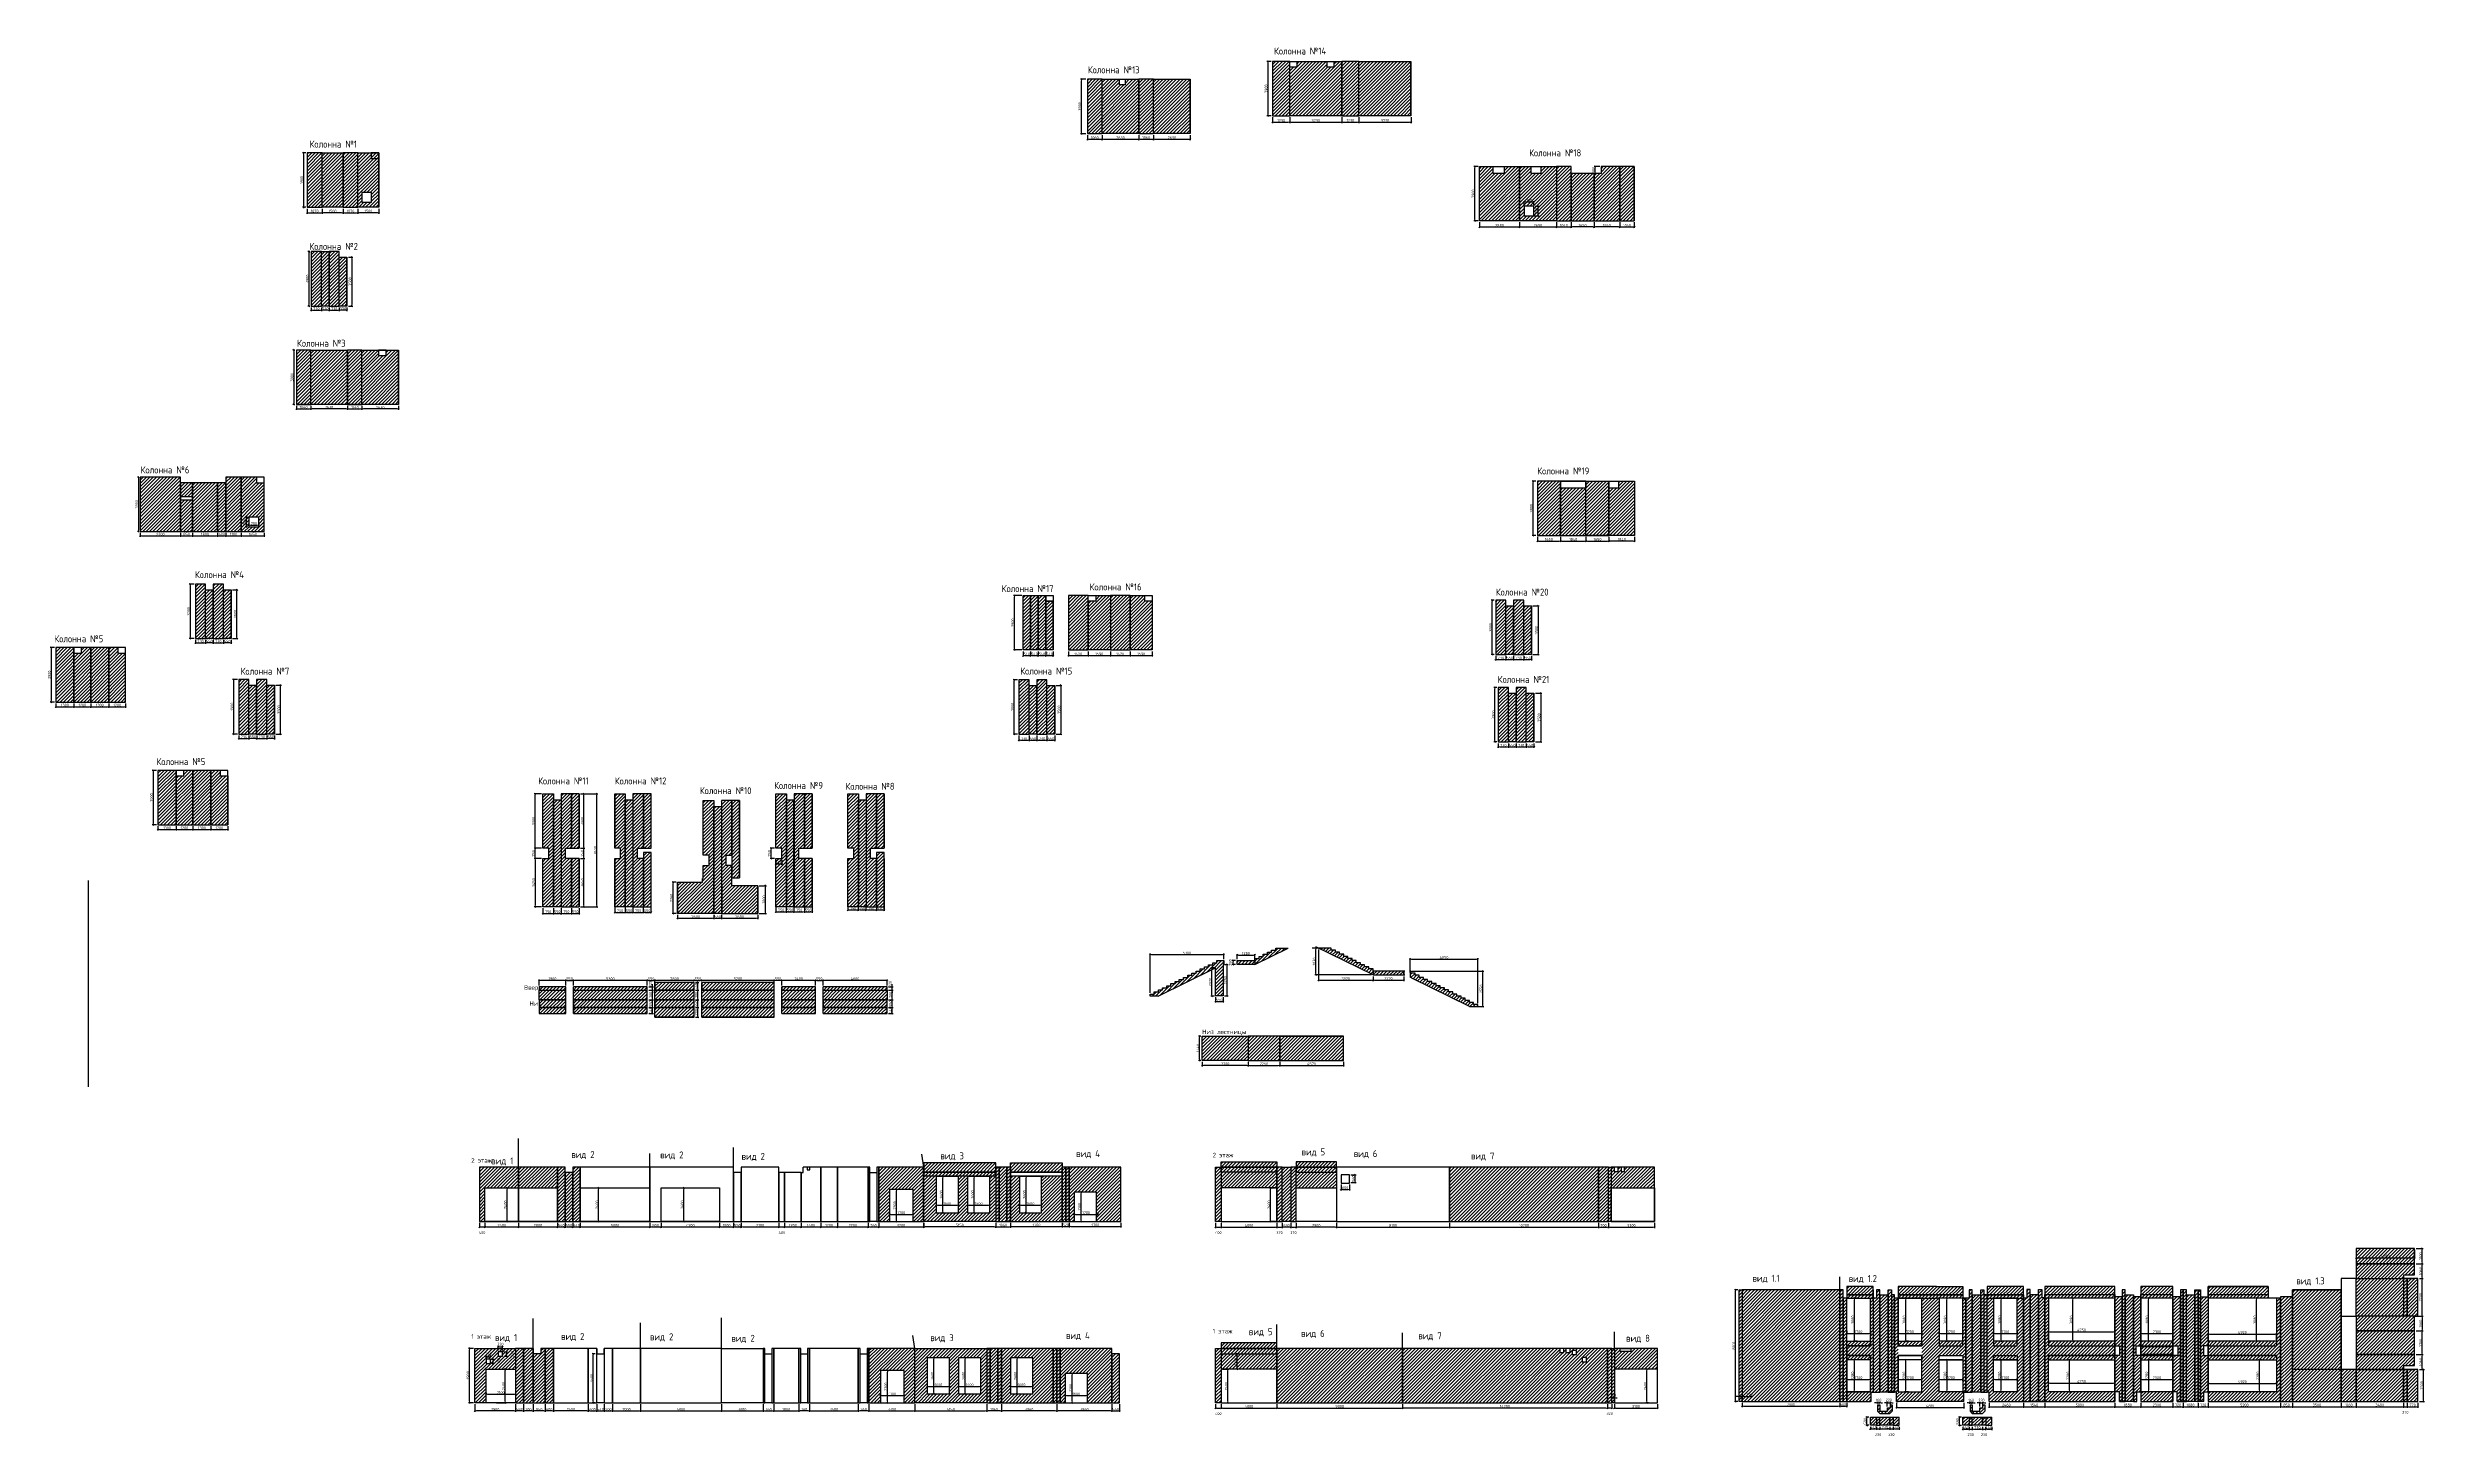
# Model space of a CAD drawing. Header units: millimetres. Extents: x 209 to 470115, y -86468 to 480215.
# Drawn here: x 228262 to 398725, y 173585 to 273205 of the extents above; entities that cross this region are included whole.
import ezdxf

# ---------------------------------------------------------------- set-up
doc = ezdxf.new("R2010")
doc.units = ezdxf.units.MM
doc.layers.add('ГВЛ', color=20, linetype='Continuous')
for name, color, linetype, lineweight in [('Мет уголки', 5, 'Continuous', 30), ('Основные линии', 7, 'Continuous', 30), ('осново', 7, 'Continuous', 30), ('Пластиковые уголки', 1, 'Continuous', 30), ('Размеры', 7, 'Continuous', 15), ('Штриховка', 7, 'Continuous', 25)]:
    doc.layers.add(name, color=color, linetype=linetype, lineweight=lineweight)
doc.styles.add('СПДС', font='isocpeur.ttf', dxfattribs={"width": 0.9})
doc.dimstyles.new('Размера А3', dxfattribs={"dimtxt": 200, "dimasz": 100, "dimexe": 70, "dimexo": 100, "dimgap": 20, "dimtad": 1, "dimdec": 0, "dimrnd": 10, "dimzin": 0, "dimdsep": 46, "dimtxsty": 'СПДС', "dimblk": 'ARROWHEAD_6', "dimcen": 1, "dimclrd": 256, "dimclre": 256, "dimclrt": 256, "dimazin": 0, "dimtfac": 1, "dimtdec": 0, "dimtmove": 2, "dimatfit": 3, "dimfxl": 1, "dimtolj": 1, "dimtzin": 0, "dimarcsym": 0})

# ---------------------------------------------------------------- blocks, each defined once
blk = doc.blocks.new('ARROWHEAD_6')
at = {"color": 0, "linetype": 'Continuous'}
for p, q in [((0, 0), (-1, 0)), ((-0.5, -0.5), (0.5, 0.5))]:
    blk.add_line(p, q, dxfattribs=at)
blk = doc.blocks.new('*D817')
at = {"layer": 'Defpoints', "color": 0, "transparency": 16777216}
for p in [(259234, 189006), (259634, 189006), (259634, 188610)]:
    blk.add_point(p, dxfattribs=at)
at = {"layer": 'Размеры', "lineweight": -2, "transparency": 16777216}
for p, q in [((259234, 188906), (259234, 188540)), ((259334, 188610), (259534, 188610)), ((259634, 188906), (259634, 188540))]:
    blk.add_line(p, q, dxfattribs=at)
at = {"layer": 'Размеры', "lineweight": -2, "transparency": 16777216, "xscale": 100, "yscale": 100, "zscale": 100, "rotation": 180}
blk.add_blockref('ARROWHEAD_6', (259234, 188610), dxfattribs=at)
at = {"layer": 'Размеры', "lineweight": -2, "transparency": 16777216, "xscale": 100, "yscale": 100, "zscale": 100}
blk.add_blockref('ARROWHEAD_6', (259634, 188610), dxfattribs=at)
at = {"layer": 'Размеры', "transparency": 16777216, "insert": (259434, 188210), "char_height": 200, "attachment_point": 5, "style": 'СПДС'}
blk.add_mtext('\\A1;400', dxfattribs=at)
blk = doc.blocks.new('*D818')
at = {"layer": 'Defpoints', "color": 0, "transparency": 16777216}
for p in [(259634, 189006), (262034, 189006), (262034, 188610)]:
    blk.add_point(p, dxfattribs=at)
at = {"layer": 'Размеры', "lineweight": -2, "transparency": 16777216}
for p, q in [((259634, 188906), (259634, 188540)), ((259734, 188610), (261934, 188610)), ((262034, 188906), (262034, 188540))]:
    blk.add_line(p, q, dxfattribs=at)
at = {"layer": 'Размеры', "lineweight": -2, "transparency": 16777216, "xscale": 100, "yscale": 100, "zscale": 100, "rotation": 180}
blk.add_blockref('ARROWHEAD_6', (259634, 188610), dxfattribs=at)
at = {"layer": 'Размеры', "lineweight": -2, "transparency": 16777216, "xscale": 100, "yscale": 100, "zscale": 100}
blk.add_blockref('ARROWHEAD_6', (262034, 188610), dxfattribs=at)
at = {"layer": 'Размеры', "transparency": 16777216, "insert": (260834, 188730), "char_height": 200, "attachment_point": 5, "style": 'СПДС'}
blk.add_mtext('\\A1;2400', dxfattribs=at)
blk = doc.blocks.new('*D819')
at = {"layer": 'Defpoints', "color": 0, "transparency": 16777216}
for p in [(262034, 189006), (264834, 189006), (264834, 188610)]:
    blk.add_point(p, dxfattribs=at)
at = {"layer": 'Размеры', "lineweight": -2, "transparency": 16777216}
for p, q in [((262034, 188906), (262034, 188540)), ((262134, 188610), (264734, 188610)), ((264834, 188906), (264834, 188540))]:
    blk.add_line(p, q, dxfattribs=at)
at = {"layer": 'Размеры', "lineweight": -2, "transparency": 16777216, "xscale": 100, "yscale": 100, "zscale": 100, "rotation": 180}
blk.add_blockref('ARROWHEAD_6', (262034, 188610), dxfattribs=at)
at = {"layer": 'Размеры', "lineweight": -2, "transparency": 16777216, "xscale": 100, "yscale": 100, "zscale": 100}
blk.add_blockref('ARROWHEAD_6', (264834, 188610), dxfattribs=at)
at = {"layer": 'Размеры', "transparency": 16777216, "insert": (263434, 188730), "char_height": 200, "attachment_point": 5, "style": 'СПДС'}
blk.add_mtext('\\A1;2800', dxfattribs=at)
blk = doc.blocks.new('*D820')
at = {"layer": 'Defpoints', "color": 0, "transparency": 16777216}
for p in [(264834, 189006), (265374, 189006), (265374, 188610)]:
    blk.add_point(p, dxfattribs=at)
at = {"layer": 'Размеры', "lineweight": -2, "transparency": 16777216}
for p, q in [((264834, 188906), (264834, 188540)), ((264934, 188610), (265274, 188610)), ((265374, 188906), (265374, 188540))]:
    blk.add_line(p, q, dxfattribs=at)
at = {"layer": 'Размеры', "lineweight": -2, "transparency": 16777216, "xscale": 100, "yscale": 100, "zscale": 100, "rotation": 180}
blk.add_blockref('ARROWHEAD_6', (264834, 188610), dxfattribs=at)
at = {"layer": 'Размеры', "lineweight": -2, "transparency": 16777216, "xscale": 100, "yscale": 100, "zscale": 100}
blk.add_blockref('ARROWHEAD_6', (265374, 188610), dxfattribs=at)
at = {"layer": 'Размеры', "transparency": 16777216, "insert": (265104, 188730), "char_height": 200, "attachment_point": 5, "style": 'СПДС'}
blk.add_mtext('\\A1;540', dxfattribs=at)
blk = doc.blocks.new('*D821')
at = {"layer": 'Defpoints', "color": 0, "transparency": 16777216}
for p in [(265374, 189006), (265924, 189006), (265924, 188610)]:
    blk.add_point(p, dxfattribs=at)
at = {"layer": 'Размеры', "lineweight": -2, "transparency": 16777216}
for p, q in [((265374, 188906), (265374, 188540)), ((265474, 188610), (265824, 188610)), ((265924, 188906), (265924, 188540))]:
    blk.add_line(p, q, dxfattribs=at)
at = {"layer": 'Размеры', "lineweight": -2, "transparency": 16777216, "xscale": 100, "yscale": 100, "zscale": 100, "rotation": 180}
blk.add_blockref('ARROWHEAD_6', (265374, 188610), dxfattribs=at)
at = {"layer": 'Размеры', "lineweight": -2, "transparency": 16777216, "xscale": 100, "yscale": 100, "zscale": 100}
blk.add_blockref('ARROWHEAD_6', (265924, 188610), dxfattribs=at)
at = {"layer": 'Размеры', "transparency": 16777216, "insert": (265649, 188730), "char_height": 200, "attachment_point": 5, "style": 'СПДС'}
blk.add_mtext('\\A1;550', dxfattribs=at)
blk = doc.blocks.new('*D822')
at = {"layer": 'Defpoints', "color": 0, "transparency": 16777216}
for p in [(265924, 189006), (266464, 189006), (266464, 188610)]:
    blk.add_point(p, dxfattribs=at)
at = {"layer": 'Размеры', "lineweight": -2, "transparency": 16777216}
for p, q in [((265924, 188906), (265924, 188540)), ((266024, 188610), (266364, 188610)), ((266464, 188906), (266464, 188540))]:
    blk.add_line(p, q, dxfattribs=at)
at = {"layer": 'Размеры', "lineweight": -2, "transparency": 16777216, "xscale": 100, "yscale": 100, "zscale": 100, "rotation": 180}
blk.add_blockref('ARROWHEAD_6', (265924, 188610), dxfattribs=at)
at = {"layer": 'Размеры', "lineweight": -2, "transparency": 16777216, "xscale": 100, "yscale": 100, "zscale": 100}
blk.add_blockref('ARROWHEAD_6', (266464, 188610), dxfattribs=at)
at = {"layer": 'Размеры', "transparency": 16777216, "insert": (266194, 188730), "char_height": 200, "attachment_point": 5, "style": 'СПДС'}
blk.add_mtext('\\A1;540', dxfattribs=at)
blk = doc.blocks.new('*D823')
at = {"layer": 'Defpoints', "color": 0, "transparency": 16777216}
for p in [(266464, 189006), (271464, 189006), (271464, 188610)]:
    blk.add_point(p, dxfattribs=at)
at = {"layer": 'Размеры', "lineweight": -2, "transparency": 16777216}
for p, q in [((266464, 188906), (266464, 188540)), ((266564, 188610), (271364, 188610)), ((271464, 188906), (271464, 188540))]:
    blk.add_line(p, q, dxfattribs=at)
at = {"layer": 'Размеры', "lineweight": -2, "transparency": 16777216, "xscale": 100, "yscale": 100, "zscale": 100, "rotation": 180}
blk.add_blockref('ARROWHEAD_6', (266464, 188610), dxfattribs=at)
at = {"layer": 'Размеры', "lineweight": -2, "transparency": 16777216, "xscale": 100, "yscale": 100, "zscale": 100}
blk.add_blockref('ARROWHEAD_6', (271464, 188610), dxfattribs=at)
at = {"layer": 'Размеры', "transparency": 16777216, "insert": (268964, 188730), "char_height": 200, "attachment_point": 5, "style": 'СПДС'}
blk.add_mtext('\\A1;5000', dxfattribs=at)
blk = doc.blocks.new('*D824')
at = {"layer": 'Defpoints', "color": 0, "transparency": 16777216}
for p in [(271464, 189006), (272264, 189006), (272264, 188610)]:
    blk.add_point(p, dxfattribs=at)
at = {"layer": 'Размеры', "lineweight": -2, "transparency": 16777216}
for p, q in [((271464, 188906), (271464, 188540)), ((271564, 188610), (272164, 188610)), ((272264, 188906), (272264, 188540))]:
    blk.add_line(p, q, dxfattribs=at)
at = {"layer": 'Размеры', "lineweight": -2, "transparency": 16777216, "xscale": 100, "yscale": 100, "zscale": 100, "rotation": 180}
blk.add_blockref('ARROWHEAD_6', (271464, 188610), dxfattribs=at)
at = {"layer": 'Размеры', "lineweight": -2, "transparency": 16777216, "xscale": 100, "yscale": 100, "zscale": 100}
blk.add_blockref('ARROWHEAD_6', (272264, 188610), dxfattribs=at)
at = {"layer": 'Размеры', "transparency": 16777216, "insert": (271864, 188730), "char_height": 200, "attachment_point": 5, "style": 'СПДС'}
blk.add_mtext('\\A1;800', dxfattribs=at)
blk = doc.blocks.new('*D825')
at = {"layer": 'Defpoints', "color": 0, "transparency": 16777216}
for p in [(272264, 189006), (276464, 189006), (276464, 188610)]:
    blk.add_point(p, dxfattribs=at)
at = {"layer": 'Размеры', "lineweight": -2, "transparency": 16777216}
for p, q in [((272264, 188906), (272264, 188540)), ((272364, 188610), (276364, 188610)), ((276464, 188906), (276464, 188540))]:
    blk.add_line(p, q, dxfattribs=at)
at = {"layer": 'Размеры', "lineweight": -2, "transparency": 16777216, "xscale": 100, "yscale": 100, "zscale": 100, "rotation": 180}
blk.add_blockref('ARROWHEAD_6', (272264, 188610), dxfattribs=at)
at = {"layer": 'Размеры', "lineweight": -2, "transparency": 16777216, "xscale": 100, "yscale": 100, "zscale": 100}
blk.add_blockref('ARROWHEAD_6', (276464, 188610), dxfattribs=at)
at = {"layer": 'Размеры', "transparency": 16777216, "insert": (274364, 188730), "char_height": 200, "attachment_point": 5, "style": 'СПДС'}
blk.add_mtext('\\A1;4200', dxfattribs=at)
blk = doc.blocks.new('*D826')
at = {"layer": 'Defpoints', "color": 0, "transparency": 16777216}
for p in [(276464, 189006), (277464, 189006), (277464, 188610)]:
    blk.add_point(p, dxfattribs=at)
at = {"layer": 'Размеры', "lineweight": -2, "transparency": 16777216}
for p, q in [((276464, 188906), (276464, 188540)), ((276564, 188610), (277364, 188610)), ((277464, 188906), (277464, 188540))]:
    blk.add_line(p, q, dxfattribs=at)
at = {"layer": 'Размеры', "lineweight": -2, "transparency": 16777216, "xscale": 100, "yscale": 100, "zscale": 100, "rotation": 180}
blk.add_blockref('ARROWHEAD_6', (276464, 188610), dxfattribs=at)
at = {"layer": 'Размеры', "lineweight": -2, "transparency": 16777216, "xscale": 100, "yscale": 100, "zscale": 100}
blk.add_blockref('ARROWHEAD_6', (277464, 188610), dxfattribs=at)
at = {"layer": 'Размеры', "transparency": 16777216, "insert": (276964, 188730), "char_height": 200, "attachment_point": 5, "style": 'СПДС'}
blk.add_mtext('\\A1;1000', dxfattribs=at)
blk = doc.blocks.new('*D827')
at = {"layer": 'Defpoints', "color": 0, "transparency": 16777216}
for p in [(277464, 189006), (278014, 189006), (278014, 188610)]:
    blk.add_point(p, dxfattribs=at)
at = {"layer": 'Размеры', "lineweight": -2, "transparency": 16777216}
for p, q in [((277464, 188906), (277464, 188540)), ((277564, 188610), (277914, 188610)), ((278014, 188906), (278014, 188540))]:
    blk.add_line(p, q, dxfattribs=at)
at = {"layer": 'Размеры', "lineweight": -2, "transparency": 16777216, "xscale": 100, "yscale": 100, "zscale": 100, "rotation": 180}
blk.add_blockref('ARROWHEAD_6', (277464, 188610), dxfattribs=at)
at = {"layer": 'Размеры', "lineweight": -2, "transparency": 16777216, "xscale": 100, "yscale": 100, "zscale": 100}
blk.add_blockref('ARROWHEAD_6', (278014, 188610), dxfattribs=at)
at = {"layer": 'Размеры', "transparency": 16777216, "insert": (277739, 188730), "char_height": 200, "attachment_point": 5, "style": 'СПДС'}
blk.add_mtext('\\A1;550', dxfattribs=at)
blk = doc.blocks.new('*D828')
at = {"layer": 'Defpoints', "color": 0, "transparency": 16777216}
for p in [(278014, 189006), (280714, 189006), (280714, 188610)]:
    blk.add_point(p, dxfattribs=at)
at = {"layer": 'Размеры', "lineweight": -2, "transparency": 16777216}
for p, q in [((278014, 188906), (278014, 188540)), ((278114, 188610), (280614, 188610)), ((280714, 188906), (280714, 188540))]:
    blk.add_line(p, q, dxfattribs=at)
at = {"layer": 'Размеры', "lineweight": -2, "transparency": 16777216, "xscale": 100, "yscale": 100, "zscale": 100, "rotation": 180}
blk.add_blockref('ARROWHEAD_6', (278014, 188610), dxfattribs=at)
at = {"layer": 'Размеры', "lineweight": -2, "transparency": 16777216, "xscale": 100, "yscale": 100, "zscale": 100}
blk.add_blockref('ARROWHEAD_6', (280714, 188610), dxfattribs=at)
at = {"layer": 'Размеры', "transparency": 16777216, "insert": (279364, 188730), "char_height": 200, "attachment_point": 5, "style": 'СПДС'}
blk.add_mtext('\\A1;2700', dxfattribs=at)
blk = doc.blocks.new('*D829')
at = {"layer": 'Defpoints', "color": 0, "transparency": 16777216}
for p in [(280714, 189006), (281114, 189006), (281114, 188610)]:
    blk.add_point(p, dxfattribs=at)
at = {"layer": 'Размеры', "lineweight": -2, "transparency": 16777216}
for p, q in [((280714, 188906), (280714, 188540)), ((280814, 188610), (281014, 188610)), ((281114, 188906), (281114, 188540))]:
    blk.add_line(p, q, dxfattribs=at)
at = {"layer": 'Размеры', "lineweight": -2, "transparency": 16777216, "xscale": 100, "yscale": 100, "zscale": 100, "rotation": 180}
blk.add_blockref('ARROWHEAD_6', (280714, 188610), dxfattribs=at)
at = {"layer": 'Размеры', "lineweight": -2, "transparency": 16777216, "xscale": 100, "yscale": 100, "zscale": 100}
blk.add_blockref('ARROWHEAD_6', (281114, 188610), dxfattribs=at)
at = {"layer": 'Размеры', "transparency": 16777216, "insert": (280914, 188210), "char_height": 200, "attachment_point": 5, "style": 'СПДС'}
blk.add_mtext('\\A1;400', dxfattribs=at)
blk = doc.blocks.new('*D830')
at = {"layer": 'Defpoints', "color": 0, "transparency": 16777216}
for p in [(281114, 189006), (282314, 189006), (282314, 188610)]:
    blk.add_point(p, dxfattribs=at)
at = {"layer": 'Размеры', "lineweight": -2, "transparency": 16777216}
for p, q in [((281114, 188906), (281114, 188540)), ((281214, 188610), (282214, 188610)), ((282314, 188906), (282314, 188540))]:
    blk.add_line(p, q, dxfattribs=at)
at = {"layer": 'Размеры', "lineweight": -2, "transparency": 16777216, "xscale": 100, "yscale": 100, "zscale": 100, "rotation": 180}
blk.add_blockref('ARROWHEAD_6', (281114, 188610), dxfattribs=at)
at = {"layer": 'Размеры', "lineweight": -2, "transparency": 16777216, "xscale": 100, "yscale": 100, "zscale": 100}
blk.add_blockref('ARROWHEAD_6', (282314, 188610), dxfattribs=at)
at = {"layer": 'Размеры', "transparency": 16777216, "insert": (281714, 188730), "char_height": 200, "attachment_point": 5, "style": 'СПДС'}
blk.add_mtext('\\A1;1200', dxfattribs=at)
blk = doc.blocks.new('*D831')
at = {"layer": 'Defpoints', "color": 0, "transparency": 16777216}
for p in [(282314, 189006), (283714, 189006), (283714, 188610)]:
    blk.add_point(p, dxfattribs=at)
at = {"layer": 'Размеры', "lineweight": -2, "transparency": 16777216}
for p, q in [((282314, 188906), (282314, 188540)), ((282414, 188610), (283614, 188610)), ((283714, 188906), (283714, 188540))]:
    blk.add_line(p, q, dxfattribs=at)
at = {"layer": 'Размеры', "lineweight": -2, "transparency": 16777216, "xscale": 100, "yscale": 100, "zscale": 100, "rotation": 180}
blk.add_blockref('ARROWHEAD_6', (282314, 188610), dxfattribs=at)
at = {"layer": 'Размеры', "lineweight": -2, "transparency": 16777216, "xscale": 100, "yscale": 100, "zscale": 100}
blk.add_blockref('ARROWHEAD_6', (283714, 188610), dxfattribs=at)
at = {"layer": 'Размеры', "transparency": 16777216, "insert": (283014, 188730), "char_height": 200, "attachment_point": 5, "style": 'СПДС'}
blk.add_mtext('\\A1;1400', dxfattribs=at)
blk = doc.blocks.new('*D832')
at = {"layer": 'Defpoints', "color": 0, "transparency": 16777216}
for p in [(261214, 191406), (262034, 191406), (262034, 189006)]:
    blk.add_point(p, dxfattribs=at)
at = {"layer": 'Размеры', "lineweight": -2, "transparency": 16777216}
for p, q in [((261934, 191406), (261144, 191406)), ((261214, 189106), (261214, 191306)), ((261934, 189006), (261144, 189006))]:
    blk.add_line(p, q, dxfattribs=at)
at = {"layer": 'Размеры', "lineweight": -2, "transparency": 16777216, "xscale": 100, "yscale": 100, "zscale": 100}
for p, rotation in [((261214, 191406), 90), ((261214, 189006), 270)]:
    blk.add_blockref('ARROWHEAD_6', p, dxfattribs=dict(at, rotation=rotation))
at = {"layer": 'Размеры', "transparency": 16777216, "insert": (261094, 190206), "char_height": 200, "attachment_point": 5, "rotation": 90, "style": 'СПДС'}
blk.add_mtext('\\A1;2400', dxfattribs=at)
blk = doc.blocks.new('*D833')
at = {"layer": 'Defpoints', "color": 0, "transparency": 16777216}
for p in [(267784, 191406), (268191, 191406), (268191, 189006)]:
    blk.add_point(p, dxfattribs=at)
at = {"layer": 'Размеры', "lineweight": -2, "transparency": 16777216}
for p, q in [((268091, 191406), (267714, 191406)), ((267784, 189106), (267784, 191306)), ((268091, 189006), (267714, 189006))]:
    blk.add_line(p, q, dxfattribs=at)
at = {"layer": 'Размеры', "lineweight": -2, "transparency": 16777216, "xscale": 100, "yscale": 100, "zscale": 100}
for p, rotation in [((267784, 191406), 90), ((267784, 189006), 270)]:
    blk.add_blockref('ARROWHEAD_6', p, dxfattribs=dict(at, rotation=rotation))
at = {"layer": 'Размеры', "transparency": 16777216, "insert": (267664, 190206), "char_height": 200, "attachment_point": 5, "rotation": 90, "style": 'СПДС'}
blk.add_mtext('\\A1;2400', dxfattribs=at)
blk = doc.blocks.new('*D834')
at = {"layer": 'Defpoints', "color": 0, "transparency": 16777216}
for p in [(273895, 191406), (274364, 191406), (274364, 189006)]:
    blk.add_point(p, dxfattribs=at)
at = {"layer": 'Размеры', "lineweight": -2, "transparency": 16777216}
for p, q in [((274264, 191406), (273825, 191406)), ((273895, 189106), (273895, 191306)), ((274264, 189006), (273825, 189006))]:
    blk.add_line(p, q, dxfattribs=at)
at = {"layer": 'Размеры', "lineweight": -2, "transparency": 16777216, "xscale": 100, "yscale": 100, "zscale": 100}
for p, rotation in [((273895, 191406), 90), ((273895, 189006), 270)]:
    blk.add_blockref('ARROWHEAD_6', p, dxfattribs=dict(at, rotation=rotation))
at = {"layer": 'Размеры', "transparency": 16777216, "insert": (273775, 190206), "char_height": 200, "attachment_point": 5, "rotation": 90, "style": 'СПДС'}
blk.add_mtext('\\A1;2400', dxfattribs=at)
blk = doc.blocks.new('*D835')
at = {"layer": 'Defpoints', "color": 0, "transparency": 16777216}
for p in [(283714, 189006), (284914, 189006), (284914, 188610)]:
    blk.add_point(p, dxfattribs=at)
at = {"layer": 'Размеры', "lineweight": -2, "transparency": 16777216}
for p, q in [((283714, 188906), (283714, 188540)), ((283814, 188610), (284814, 188610)), ((284914, 188906), (284914, 188540))]:
    blk.add_line(p, q, dxfattribs=at)
at = {"layer": 'Размеры', "lineweight": -2, "transparency": 16777216, "xscale": 100, "yscale": 100, "zscale": 100, "rotation": 180}
blk.add_blockref('ARROWHEAD_6', (283714, 188610), dxfattribs=at)
at = {"layer": 'Размеры', "lineweight": -2, "transparency": 16777216, "xscale": 100, "yscale": 100, "zscale": 100}
blk.add_blockref('ARROWHEAD_6', (284914, 188610), dxfattribs=at)
at = {"layer": 'Размеры', "transparency": 16777216, "insert": (284314, 188730), "char_height": 200, "attachment_point": 5, "style": 'СПДС'}
blk.add_mtext('\\A1;1200', dxfattribs=at)
blk = doc.blocks.new('*D836')
at = {"layer": 'Defpoints', "color": 0, "transparency": 16777216}
for p in [(284914, 189006), (287114, 189006), (287114, 188610)]:
    blk.add_point(p, dxfattribs=at)
at = {"layer": 'Размеры', "lineweight": -2, "transparency": 16777216}
for p, q in [((284914, 188906), (284914, 188540)), ((285014, 188610), (287014, 188610)), ((287114, 188906), (287114, 188540))]:
    blk.add_line(p, q, dxfattribs=at)
at = {"layer": 'Размеры', "lineweight": -2, "transparency": 16777216, "xscale": 100, "yscale": 100, "zscale": 100, "rotation": 180}
blk.add_blockref('ARROWHEAD_6', (284914, 188610), dxfattribs=at)
at = {"layer": 'Размеры', "lineweight": -2, "transparency": 16777216, "xscale": 100, "yscale": 100, "zscale": 100}
blk.add_blockref('ARROWHEAD_6', (287114, 188610), dxfattribs=at)
at = {"layer": 'Размеры', "transparency": 16777216, "insert": (286014, 188730), "char_height": 200, "attachment_point": 5, "style": 'СПДС'}
blk.add_mtext('\\A1;2200', dxfattribs=at)
blk = doc.blocks.new('*D837')
at = {"layer": 'Defpoints', "color": 0, "transparency": 16777216}
for p in [(287114, 189006), (287874, 189006), (287874, 188610)]:
    blk.add_point(p, dxfattribs=at)
at = {"layer": 'Размеры', "lineweight": -2, "transparency": 16777216}
for p, q in [((287114, 188906), (287114, 188540)), ((287214, 188610), (287774, 188610)), ((287874, 188906), (287874, 188540))]:
    blk.add_line(p, q, dxfattribs=at)
at = {"layer": 'Размеры', "lineweight": -2, "transparency": 16777216, "xscale": 100, "yscale": 100, "zscale": 100, "rotation": 180}
blk.add_blockref('ARROWHEAD_6', (287114, 188610), dxfattribs=at)
at = {"layer": 'Размеры', "lineweight": -2, "transparency": 16777216, "xscale": 100, "yscale": 100, "zscale": 100}
blk.add_blockref('ARROWHEAD_6', (287874, 188610), dxfattribs=at)
at = {"layer": 'Размеры', "transparency": 16777216, "insert": (287494, 188730), "char_height": 200, "attachment_point": 5, "style": 'СПДС'}
blk.add_mtext('\\A1;760', dxfattribs=at)
blk = doc.blocks.new('*D838')
at = {"layer": 'Defpoints', "color": 0, "transparency": 16777216}
for p in [(287874, 189006), (291074, 189006), (291074, 188610)]:
    blk.add_point(p, dxfattribs=at)
at = {"layer": 'Размеры', "lineweight": -2, "transparency": 16777216}
for p, q in [((287874, 188906), (287874, 188540)), ((287974, 188610), (290974, 188610)), ((291074, 188906), (291074, 188540))]:
    blk.add_line(p, q, dxfattribs=at)
at = {"layer": 'Размеры', "lineweight": -2, "transparency": 16777216, "xscale": 100, "yscale": 100, "zscale": 100, "rotation": 180}
blk.add_blockref('ARROWHEAD_6', (287874, 188610), dxfattribs=at)
at = {"layer": 'Размеры', "lineweight": -2, "transparency": 16777216, "xscale": 100, "yscale": 100, "zscale": 100}
blk.add_blockref('ARROWHEAD_6', (291074, 188610), dxfattribs=at)
at = {"layer": 'Размеры', "transparency": 16777216, "insert": (289474, 188730), "char_height": 200, "attachment_point": 5, "style": 'СПДС'}
blk.add_mtext('\\A1;3200', dxfattribs=at)
blk = doc.blocks.new('*D839')
at = {"layer": 'Defpoints', "color": 0, "transparency": 16777216}
for p in [(288639, 189449), (290339, 189517), (290339, 189449)]:
    blk.add_point(p, dxfattribs=at)
at = {"layer": 'Размеры', "lineweight": -2, "transparency": 16777216}
for p, q in [((288639, 189549), (288639, 189587)), ((288739, 189517), (290239, 189517)), ((290339, 189549), (290339, 189587))]:
    blk.add_line(p, q, dxfattribs=at)
at = {"layer": 'Размеры', "lineweight": -2, "transparency": 16777216, "xscale": 100, "yscale": 100, "zscale": 100, "rotation": 180}
blk.add_blockref('ARROWHEAD_6', (288639, 189517), dxfattribs=at)
at = {"layer": 'Размеры', "lineweight": -2, "transparency": 16777216, "xscale": 100, "yscale": 100, "zscale": 100}
blk.add_blockref('ARROWHEAD_6', (290339, 189517), dxfattribs=at)
at = {"layer": 'Размеры', "transparency": 16777216, "insert": (289489, 189637), "char_height": 200, "attachment_point": 5, "style": 'СПДС'}
blk.add_mtext('\\A1;1700', dxfattribs=at)
blk = doc.blocks.new('*D840')
at = {"layer": 'Defpoints', "color": 0, "transparency": 16777216}
for p in [(289140, 191306), (289174, 191306), (289174, 189006)]:
    blk.add_point(p, dxfattribs=at)
at = {"layer": 'Размеры', "lineweight": -2, "transparency": 16777216}
for p, q in [((289074, 191306), (289070, 191306)), ((289140, 189106), (289140, 191206)), ((289074, 189006), (289070, 189006))]:
    blk.add_line(p, q, dxfattribs=at)
at = {"layer": 'Размеры', "lineweight": -2, "transparency": 16777216, "xscale": 100, "yscale": 100, "zscale": 100}
for p, rotation in [((289140, 191306), 90), ((289140, 189006), 270)]:
    blk.add_blockref('ARROWHEAD_6', p, dxfattribs=dict(at, rotation=rotation))
at = {"layer": 'Размеры', "transparency": 16777216, "insert": (289020, 190156), "char_height": 200, "attachment_point": 5, "rotation": 90, "style": 'СПДС'}
blk.add_mtext('\\A1;2300', dxfattribs=at)
blk = doc.blocks.new('*D841')
at = {"layer": 'Defpoints', "color": 0, "transparency": 16777216}
for p in [(291994, 190205), (293594, 190205), (293594, 190170)]:
    blk.add_point(p, dxfattribs=at)
at = {"layer": 'Размеры', "lineweight": -2, "transparency": 16777216}
for p, q in [((291994, 190105), (291994, 190100)), ((292094, 190170), (293494, 190170)), ((293594, 190105), (293594, 190100))]:
    blk.add_line(p, q, dxfattribs=at)
at = {"layer": 'Размеры', "lineweight": -2, "transparency": 16777216, "xscale": 100, "yscale": 100, "zscale": 100, "rotation": 180}
blk.add_blockref('ARROWHEAD_6', (291994, 190170), dxfattribs=at)
at = {"layer": 'Размеры', "lineweight": -2, "transparency": 16777216, "xscale": 100, "yscale": 100, "zscale": 100}
blk.add_blockref('ARROWHEAD_6', (293594, 190170), dxfattribs=at)
at = {"layer": 'Размеры', "transparency": 16777216, "insert": (292794, 190290), "char_height": 200, "attachment_point": 5, "style": 'СПДС'}
blk.add_mtext('\\A1;1600', dxfattribs=at)
blk = doc.blocks.new('*D842')
at = {"layer": 'Defpoints', "color": 0, "transparency": 16777216}
for p in [(292472, 192236), (292607, 192236), (292607, 189636)]:
    blk.add_point(p, dxfattribs=at)
at = {"layer": 'Размеры', "lineweight": -2, "transparency": 16777216}
for p, q in [((292507, 192236), (292402, 192236)), ((292472, 189736), (292472, 192136)), ((292507, 189636), (292402, 189636))]:
    blk.add_line(p, q, dxfattribs=at)
at = {"layer": 'Размеры', "lineweight": -2, "transparency": 16777216, "xscale": 100, "yscale": 100, "zscale": 100}
for p, rotation in [((292472, 192236), 90), ((292472, 189636), 270)]:
    blk.add_blockref('ARROWHEAD_6', p, dxfattribs=dict(at, rotation=rotation))
at = {"layer": 'Размеры', "transparency": 16777216, "insert": (292352, 190936), "char_height": 200, "attachment_point": 5, "rotation": 90, "style": 'СПДС'}
blk.add_mtext('\\A1;2600', dxfattribs=at)
blk = doc.blocks.new('*D843')
at = {"layer": 'Defpoints', "color": 0, "transparency": 16777216}
for p in [(294236, 190205), (295836, 190205), (295836, 190170)]:
    blk.add_point(p, dxfattribs=at)
at = {"layer": 'Размеры', "lineweight": -2, "transparency": 16777216}
for p, q in [((294236, 190105), (294236, 190100)), ((294336, 190170), (295736, 190170)), ((295836, 190105), (295836, 190100))]:
    blk.add_line(p, q, dxfattribs=at)
at = {"layer": 'Размеры', "lineweight": -2, "transparency": 16777216, "xscale": 100, "yscale": 100, "zscale": 100, "rotation": 180}
blk.add_blockref('ARROWHEAD_6', (294236, 190170), dxfattribs=at)
at = {"layer": 'Размеры', "lineweight": -2, "transparency": 16777216, "xscale": 100, "yscale": 100, "zscale": 100}
blk.add_blockref('ARROWHEAD_6', (295836, 190170), dxfattribs=at)
at = {"layer": 'Размеры', "transparency": 16777216, "insert": (295036, 190290), "char_height": 200, "attachment_point": 5, "style": 'СПДС'}
blk.add_mtext('\\A1;1600', dxfattribs=at)
blk = doc.blocks.new('*D844')
at = {"layer": 'Defpoints', "color": 0, "transparency": 16777216}
for p in [(294715, 192236), (294850, 192236), (294850, 189636)]:
    blk.add_point(p, dxfattribs=at)
at = {"layer": 'Размеры', "lineweight": -2, "transparency": 16777216}
for p, q in [((294750, 192236), (294645, 192236)), ((294715, 189736), (294715, 192136)), ((294750, 189636), (294645, 189636))]:
    blk.add_line(p, q, dxfattribs=at)
at = {"layer": 'Размеры', "lineweight": -2, "transparency": 16777216, "xscale": 100, "yscale": 100, "zscale": 100}
for p, rotation in [((294715, 192236), 90), ((294715, 189636), 270)]:
    blk.add_blockref('ARROWHEAD_6', p, dxfattribs=dict(at, rotation=rotation))
at = {"layer": 'Размеры', "transparency": 16777216, "insert": (294595, 190936), "char_height": 200, "attachment_point": 5, "rotation": 90, "style": 'СПДС'}
blk.add_mtext('\\A1;2600', dxfattribs=at)
blk = doc.blocks.new('*D845')
at = {"layer": 'Defpoints', "color": 0, "transparency": 16777216}
for p in [(297956, 190205), (299556, 190205), (299556, 190170)]:
    blk.add_point(p, dxfattribs=at)
at = {"layer": 'Размеры', "lineweight": -2, "transparency": 16777216}
for p, q in [((297956, 190105), (297956, 190100)), ((298056, 190170), (299456, 190170)), ((299556, 190105), (299556, 190100))]:
    blk.add_line(p, q, dxfattribs=at)
at = {"layer": 'Размеры', "lineweight": -2, "transparency": 16777216, "xscale": 100, "yscale": 100, "zscale": 100, "rotation": 180}
blk.add_blockref('ARROWHEAD_6', (297956, 190170), dxfattribs=at)
at = {"layer": 'Размеры', "lineweight": -2, "transparency": 16777216, "xscale": 100, "yscale": 100, "zscale": 100}
blk.add_blockref('ARROWHEAD_6', (299556, 190170), dxfattribs=at)
at = {"layer": 'Размеры', "transparency": 16777216, "insert": (298756, 190290), "char_height": 200, "attachment_point": 5, "style": 'СПДС'}
blk.add_mtext('\\A1;1600', dxfattribs=at)
blk = doc.blocks.new('*D846')
at = {"layer": 'Defpoints', "color": 0, "transparency": 16777216}
for p in [(298434, 192236), (298569, 192236), (298569, 189636)]:
    blk.add_point(p, dxfattribs=at)
at = {"layer": 'Размеры', "lineweight": -2, "transparency": 16777216}
for p, q in [((298469, 192236), (298364, 192236)), ((298434, 189736), (298434, 192136)), ((298469, 189636), (298364, 189636))]:
    blk.add_line(p, q, dxfattribs=at)
at = {"layer": 'Размеры', "lineweight": -2, "transparency": 16777216, "xscale": 100, "yscale": 100, "zscale": 100}
for p, rotation in [((298434, 192236), 90), ((298434, 189636), 270)]:
    blk.add_blockref('ARROWHEAD_6', p, dxfattribs=dict(at, rotation=rotation))
at = {"layer": 'Размеры', "transparency": 16777216, "insert": (298314, 190936), "char_height": 200, "attachment_point": 5, "rotation": 90, "style": 'СПДС'}
blk.add_mtext('\\A1;2600', dxfattribs=at)
blk = doc.blocks.new('*D851')
at = {"layer": 'Defpoints', "color": 0, "transparency": 16777216}
for p in [(291350, 177204), (292950, 177204), (292950, 177169)]:
    blk.add_point(p, dxfattribs=at)
at = {"layer": 'Размеры', "lineweight": -2, "transparency": 16777216}
for p, q in [((291350, 177104), (291350, 177099)), ((291450, 177169), (292850, 177169)), ((292950, 177104), (292950, 177099))]:
    blk.add_line(p, q, dxfattribs=at)
at = {"layer": 'Размеры', "lineweight": -2, "transparency": 16777216, "xscale": 100, "yscale": 100, "zscale": 100, "rotation": 180}
blk.add_blockref('ARROWHEAD_6', (291350, 177169), dxfattribs=at)
at = {"layer": 'Размеры', "lineweight": -2, "transparency": 16777216, "xscale": 100, "yscale": 100, "zscale": 100}
blk.add_blockref('ARROWHEAD_6', (292950, 177169), dxfattribs=at)
at = {"layer": 'Размеры', "transparency": 16777216, "insert": (292150, 177289), "char_height": 200, "attachment_point": 5, "style": 'СПДС'}
blk.add_mtext('\\A1;1600', dxfattribs=at)
blk = doc.blocks.new('*D852')
at = {"layer": 'Defpoints', "color": 0, "transparency": 16777216}
for p in [(291829, 179235), (291964, 179235), (291964, 176635)]:
    blk.add_point(p, dxfattribs=at)
at = {"layer": 'Размеры', "lineweight": -2, "transparency": 16777216}
for p, q in [((291864, 179235), (291759, 179235)), ((291829, 176735), (291829, 179135)), ((291864, 176635), (291759, 176635))]:
    blk.add_line(p, q, dxfattribs=at)
at = {"layer": 'Размеры', "lineweight": -2, "transparency": 16777216, "xscale": 100, "yscale": 100, "zscale": 100}
for p, rotation in [((291829, 179235), 90), ((291829, 176635), 270)]:
    blk.add_blockref('ARROWHEAD_6', p, dxfattribs=dict(at, rotation=rotation))
at = {"layer": 'Размеры', "transparency": 16777216, "insert": (291709, 177935), "char_height": 200, "attachment_point": 5, "rotation": 90, "style": 'СПДС'}
blk.add_mtext('\\A1;2600', dxfattribs=at)
blk = doc.blocks.new('*D847')
at = {"layer": 'Defpoints', "color": 0, "transparency": 16777216}
for p in [(293592, 177204), (295192, 177204), (295192, 177169)]:
    blk.add_point(p, dxfattribs=at)
at = {"layer": 'Размеры', "lineweight": -2, "transparency": 16777216}
for p, q in [((293592, 177104), (293592, 177099)), ((293692, 177169), (295092, 177169)), ((295192, 177104), (295192, 177099))]:
    blk.add_line(p, q, dxfattribs=at)
at = {"layer": 'Размеры', "lineweight": -2, "transparency": 16777216, "xscale": 100, "yscale": 100, "zscale": 100, "rotation": 180}
blk.add_blockref('ARROWHEAD_6', (293592, 177169), dxfattribs=at)
at = {"layer": 'Размеры', "lineweight": -2, "transparency": 16777216, "xscale": 100, "yscale": 100, "zscale": 100}
blk.add_blockref('ARROWHEAD_6', (295192, 177169), dxfattribs=at)
at = {"layer": 'Размеры', "transparency": 16777216, "insert": (294392, 177289), "char_height": 200, "attachment_point": 5, "style": 'СПДС'}
blk.add_mtext('\\A1;1600', dxfattribs=at)
blk = doc.blocks.new('*D848')
at = {"layer": 'Defpoints', "color": 0, "transparency": 16777216}
for p in [(294071, 179235), (294206, 179235), (294206, 176635)]:
    blk.add_point(p, dxfattribs=at)
at = {"layer": 'Размеры', "lineweight": -2, "transparency": 16777216}
for p, q in [((294106, 179235), (294001, 179235)), ((294071, 176735), (294071, 179135)), ((294106, 176635), (294001, 176635))]:
    blk.add_line(p, q, dxfattribs=at)
at = {"layer": 'Размеры', "lineweight": -2, "transparency": 16777216, "xscale": 100, "yscale": 100, "zscale": 100}
for p, rotation in [((294071, 179235), 90), ((294071, 176635), 270)]:
    blk.add_blockref('ARROWHEAD_6', p, dxfattribs=dict(at, rotation=rotation))
at = {"layer": 'Размеры', "transparency": 16777216, "insert": (293951, 177935), "char_height": 200, "attachment_point": 5, "rotation": 90, "style": 'СПДС'}
blk.add_mtext('\\A1;2600', dxfattribs=at)
blk = doc.blocks.new('*D849')
at = {"layer": 'Defpoints', "color": 0, "transparency": 16777216}
for p in [(297312, 177204), (298912, 177204), (298912, 177169)]:
    blk.add_point(p, dxfattribs=at)
at = {"layer": 'Размеры', "lineweight": -2, "transparency": 16777216}
for p, q in [((297312, 177104), (297312, 177099)), ((297412, 177169), (298812, 177169)), ((298912, 177104), (298912, 177099))]:
    blk.add_line(p, q, dxfattribs=at)
at = {"layer": 'Размеры', "lineweight": -2, "transparency": 16777216, "xscale": 100, "yscale": 100, "zscale": 100, "rotation": 180}
blk.add_blockref('ARROWHEAD_6', (297312, 177169), dxfattribs=at)
at = {"layer": 'Размеры', "lineweight": -2, "transparency": 16777216, "xscale": 100, "yscale": 100, "zscale": 100}
blk.add_blockref('ARROWHEAD_6', (298912, 177169), dxfattribs=at)
at = {"layer": 'Размеры', "transparency": 16777216, "insert": (298112, 177289), "char_height": 200, "attachment_point": 5, "style": 'СПДС'}
blk.add_mtext('\\A1;1600', dxfattribs=at)
blk = doc.blocks.new('*D850')
at = {"layer": 'Defpoints', "color": 0, "transparency": 16777216}
for p in [(297790, 179235), (297925, 179235), (297925, 176635)]:
    blk.add_point(p, dxfattribs=at)
at = {"layer": 'Размеры', "lineweight": -2, "transparency": 16777216}
for p, q in [((297825, 179235), (297720, 179235)), ((297790, 176735), (297790, 179135)), ((297825, 176635), (297720, 176635))]:
    blk.add_line(p, q, dxfattribs=at)
at = {"layer": 'Размеры', "lineweight": -2, "transparency": 16777216, "xscale": 100, "yscale": 100, "zscale": 100}
for p, rotation in [((297790, 179235), 90), ((297790, 176635), 270)]:
    blk.add_blockref('ARROWHEAD_6', p, dxfattribs=dict(at, rotation=rotation))
at = {"layer": 'Размеры', "transparency": 16777216, "insert": (297670, 177935), "char_height": 200, "attachment_point": 5, "rotation": 90, "style": 'СПДС'}
blk.add_mtext('\\A1;2600', dxfattribs=at)
blk = doc.blocks.new('*D853')
at = {"layer": 'Defpoints', "color": 0, "transparency": 16777216}
for p in [(301892, 189449), (303592, 189517), (303592, 189449)]:
    blk.add_point(p, dxfattribs=at)
at = {"layer": 'Размеры', "lineweight": -2, "transparency": 16777216}
for p, q in [((301892, 189549), (301892, 189587)), ((301992, 189517), (303492, 189517)), ((303592, 189549), (303592, 189587))]:
    blk.add_line(p, q, dxfattribs=at)
at = {"layer": 'Размеры', "lineweight": -2, "transparency": 16777216, "xscale": 100, "yscale": 100, "zscale": 100, "rotation": 180}
blk.add_blockref('ARROWHEAD_6', (301892, 189517), dxfattribs=at)
at = {"layer": 'Размеры', "lineweight": -2, "transparency": 16777216, "xscale": 100, "yscale": 100, "zscale": 100}
blk.add_blockref('ARROWHEAD_6', (303592, 189517), dxfattribs=at)
at = {"layer": 'Размеры', "transparency": 16777216, "insert": (302742, 189637), "char_height": 200, "attachment_point": 5, "style": 'СПДС'}
blk.add_mtext('\\A1;1700', dxfattribs=at)
blk = doc.blocks.new('*D854')
at = {"layer": 'Defpoints', "color": 0, "transparency": 16777216}
for p in [(302392, 191106), (302427, 191106), (302427, 189006)]:
    blk.add_point(p, dxfattribs=at)
at = {"layer": 'Размеры', "lineweight": -2, "transparency": 16777216}
for p, q in [((302327, 191106), (302322, 191106)), ((302392, 189106), (302392, 191006)), ((302327, 189006), (302322, 189006))]:
    blk.add_line(p, q, dxfattribs=at)
at = {"layer": 'Размеры', "lineweight": -2, "transparency": 16777216, "xscale": 100, "yscale": 100, "zscale": 100}
for p, rotation in [((302392, 191106), 90), ((302392, 189006), 270)]:
    blk.add_blockref('ARROWHEAD_6', p, dxfattribs=dict(at, rotation=rotation))
at = {"layer": 'Размеры', "transparency": 16777216, "insert": (302272, 190056), "char_height": 200, "attachment_point": 5, "rotation": 90, "style": 'СПДС'}
blk.add_mtext('\\A1;2100', dxfattribs=at)
blk = doc.blocks.new('*D857')
at = {"layer": 'Defpoints', "color": 0, "transparency": 16777216}
for p in [(287995, 176448), (289695, 176516), (289695, 176448)]:
    blk.add_point(p, dxfattribs=at)
at = {"layer": 'Размеры', "lineweight": -2, "transparency": 16777216}
for p, q in [((287995, 176548), (287995, 176586)), ((288095, 176516), (289595, 176516)), ((289695, 176548), (289695, 176586))]:
    blk.add_line(p, q, dxfattribs=at)
at = {"layer": 'Размеры', "lineweight": -2, "transparency": 16777216, "xscale": 100, "yscale": 100, "zscale": 100, "rotation": 180}
blk.add_blockref('ARROWHEAD_6', (287995, 176516), dxfattribs=at)
at = {"layer": 'Размеры', "lineweight": -2, "transparency": 16777216, "xscale": 100, "yscale": 100, "zscale": 100}
blk.add_blockref('ARROWHEAD_6', (289695, 176516), dxfattribs=at)
at = {"layer": 'Размеры', "transparency": 16777216, "insert": (288845, 176636), "char_height": 200, "attachment_point": 5, "style": 'СПДС'}
blk.add_mtext('\\A1;1700', dxfattribs=at)
blk = doc.blocks.new('*D858')
at = {"layer": 'Defpoints', "color": 0, "transparency": 16777216}
for p in [(288496, 178305), (288530, 178305), (288530, 176005)]:
    blk.add_point(p, dxfattribs=at)
at = {"layer": 'Размеры', "lineweight": -2, "transparency": 16777216}
for p, q in [((288430, 178305), (288426, 178305)), ((288496, 176105), (288496, 178205)), ((288430, 176005), (288426, 176005))]:
    blk.add_line(p, q, dxfattribs=at)
at = {"layer": 'Размеры', "lineweight": -2, "transparency": 16777216, "xscale": 100, "yscale": 100, "zscale": 100}
for p, rotation in [((288496, 178305), 90), ((288496, 176005), 270)]:
    blk.add_blockref('ARROWHEAD_6', p, dxfattribs=dict(at, rotation=rotation))
at = {"layer": 'Размеры', "transparency": 16777216, "insert": (288376, 177155), "char_height": 200, "attachment_point": 5, "rotation": 90, "style": 'СПДС'}
blk.add_mtext('\\A1;2300', dxfattribs=at)
blk = doc.blocks.new('*D855')
at = {"layer": 'Defpoints', "color": 0, "transparency": 16777216}
for p in [(301248, 176448), (302848, 176516), (302848, 176389)]:
    blk.add_point(p, dxfattribs=at)
at = {"layer": 'Размеры', "lineweight": -2, "transparency": 16777216}
for p, q in [((301248, 176548), (301248, 176586)), ((301348, 176516), (302748, 176516)), ((302848, 176489), (302848, 176586))]:
    blk.add_line(p, q, dxfattribs=at)
at = {"layer": 'Размеры', "lineweight": -2, "transparency": 16777216, "xscale": 100, "yscale": 100, "zscale": 100, "rotation": 180}
blk.add_blockref('ARROWHEAD_6', (301248, 176516), dxfattribs=at)
at = {"layer": 'Размеры', "lineweight": -2, "transparency": 16777216, "xscale": 100, "yscale": 100, "zscale": 100}
blk.add_blockref('ARROWHEAD_6', (302848, 176516), dxfattribs=at)
at = {"layer": 'Размеры', "transparency": 16777216, "insert": (302048, 176636), "char_height": 200, "attachment_point": 5, "style": 'СПДС'}
blk.add_mtext('\\A1;1600', dxfattribs=at)
blk = doc.blocks.new('*D856')
at = {"layer": 'Defpoints', "color": 0, "transparency": 16777216}
for p in [(301748, 178105), (301783, 178105), (301783, 176005)]:
    blk.add_point(p, dxfattribs=at)
at = {"layer": 'Размеры', "lineweight": -2, "transparency": 16777216}
for p, q in [((301683, 178105), (301678, 178105)), ((301748, 176105), (301748, 178005)), ((301683, 176005), (301678, 176005))]:
    blk.add_line(p, q, dxfattribs=at)
at = {"layer": 'Размеры', "lineweight": -2, "transparency": 16777216, "xscale": 100, "yscale": 100, "zscale": 100}
for p, rotation in [((301748, 178105), 90), ((301748, 176005), 270)]:
    blk.add_blockref('ARROWHEAD_6', p, dxfattribs=dict(at, rotation=rotation))
at = {"layer": 'Размеры', "transparency": 16777216, "insert": (301628, 177055), "char_height": 200, "attachment_point": 5, "rotation": 90, "style": 'СПДС'}
blk.add_mtext('\\A1;2100', dxfattribs=at)
blk = doc.blocks.new('*D859')
at = {"layer": 'Defpoints', "color": 0, "transparency": 16777216}
for p in [(260365, 178405), (261092, 178405), (260365, 176005)]:
    blk.add_point(p, dxfattribs=at)
at = {"layer": 'Размеры', "lineweight": -2, "transparency": 16777216}
for p, q in [((260465, 178405), (261162, 178405)), ((261092, 176105), (261092, 178305)), ((260465, 176005), (261162, 176005))]:
    blk.add_line(p, q, dxfattribs=at)
at = {"layer": 'Размеры', "lineweight": -2, "transparency": 16777216, "xscale": 100, "yscale": 100, "zscale": 100}
for p, rotation in [((261092, 178405), 90), ((261092, 176005), 270)]:
    blk.add_blockref('ARROWHEAD_6', p, dxfattribs=dict(at, rotation=rotation))
at = {"layer": 'Размеры', "transparency": 16777216, "insert": (260972, 177205), "char_height": 200, "attachment_point": 5, "rotation": 90, "style": 'СПДС'}
blk.add_mtext('\\A1;2400', dxfattribs=at)
blk = doc.blocks.new('*D860')
at = {"layer": 'Defpoints', "color": 0, "transparency": 16777216}
for p in [(259715, 176611), (261815, 176611), (261815, 176611)]:
    blk.add_point(p, dxfattribs=at)
at = {"layer": 'Размеры', "lineweight": -2, "transparency": 16777216}
for p, q in [((259715, 176711), (259715, 176681)), ((259815, 176611), (261715, 176611)), ((261815, 176711), (261815, 176681))]:
    blk.add_line(p, q, dxfattribs=at)
at = {"layer": 'Размеры', "lineweight": -2, "transparency": 16777216, "xscale": 100, "yscale": 100, "zscale": 100, "rotation": 180}
blk.add_blockref('ARROWHEAD_6', (259715, 176611), dxfattribs=at)
at = {"layer": 'Размеры', "lineweight": -2, "transparency": 16777216, "xscale": 100, "yscale": 100, "zscale": 100}
blk.add_blockref('ARROWHEAD_6', (261815, 176611), dxfattribs=at)
at = {"layer": 'Размеры', "transparency": 16777216, "insert": (260765, 176731), "char_height": 200, "attachment_point": 5, "style": 'СПДС'}
blk.add_mtext('\\A1;2100', dxfattribs=at)
blk = doc.blocks.new('*D861')
at = {"layer": 'Defpoints', "color": 0, "transparency": 16777216}
for p in [(260030, 179137), (260224, 179137), (260030, 178822)]:
    blk.add_point(p, dxfattribs=at)
at = {"layer": 'Размеры', "lineweight": -2, "transparency": 16777216}
for p, q in [((260130, 179137), (260294, 179137)), ((260224, 178922), (260224, 179037)), ((260130, 178822), (260294, 178822))]:
    blk.add_line(p, q, dxfattribs=at)
at = {"layer": 'Размеры', "lineweight": -2, "transparency": 16777216, "xscale": 100, "yscale": 100, "zscale": 100}
for p, rotation in [((260224, 179137), 90), ((260224, 178822), 270)]:
    blk.add_blockref('ARROWHEAD_6', p, dxfattribs=dict(at, rotation=rotation))
at = {"layer": 'Размеры', "transparency": 16777216, "insert": (260624, 178979), "char_height": 200, "attachment_point": 5, "rotation": 90, "style": 'СПДС'}
blk.add_mtext('\\A1;320', dxfattribs=at)
blk = doc.blocks.new('*D862')
at = {"layer": 'Defpoints', "color": 0, "transparency": 16777216}
for p in [(259715, 179137), (260030, 179288), (260030, 179137)]:
    blk.add_point(p, dxfattribs=at)
at = {"layer": 'Размеры', "lineweight": -2, "transparency": 16777216}
for p, q in [((259715, 179237), (259715, 179358)), ((259815, 179288), (259930, 179288)), ((260030, 179237), (260030, 179358))]:
    blk.add_line(p, q, dxfattribs=at)
at = {"layer": 'Размеры', "lineweight": -2, "transparency": 16777216, "xscale": 100, "yscale": 100, "zscale": 100, "rotation": 180}
blk.add_blockref('ARROWHEAD_6', (259715, 179288), dxfattribs=at)
at = {"layer": 'Размеры', "lineweight": -2, "transparency": 16777216, "xscale": 100, "yscale": 100, "zscale": 100}
blk.add_blockref('ARROWHEAD_6', (260030, 179288), dxfattribs=at)
at = {"layer": 'Размеры', "transparency": 16777216, "insert": (259873, 179488), "char_height": 200, "attachment_point": 5, "style": 'СПДС'}
blk.add_mtext('\\A1;320', dxfattribs=at)
blk = doc.blocks.new('*D863')
at = {"layer": 'Defpoints', "color": 0, "transparency": 16777216}
for p in [(260582, 179660), (260897, 180004), (260897, 179660)]:
    blk.add_point(p, dxfattribs=at)
at = {"layer": 'Размеры', "lineweight": -2, "transparency": 16777216}
for p, q in [((260582, 179760), (260582, 180074)), ((260682, 180004), (260797, 180004)), ((260897, 179760), (260897, 180074))]:
    blk.add_line(p, q, dxfattribs=at)
at = {"layer": 'Размеры', "lineweight": -2, "transparency": 16777216, "xscale": 100, "yscale": 100, "zscale": 100, "rotation": 180}
blk.add_blockref('ARROWHEAD_6', (260582, 180004), dxfattribs=at)
at = {"layer": 'Размеры', "lineweight": -2, "transparency": 16777216, "xscale": 100, "yscale": 100, "zscale": 100}
blk.add_blockref('ARROWHEAD_6', (260897, 180004), dxfattribs=at)
at = {"layer": 'Размеры', "transparency": 16777216, "insert": (260739, 180204), "char_height": 200, "attachment_point": 5, "style": 'СПДС'}
blk.add_mtext('\\A1;320', dxfattribs=at)
blk = doc.blocks.new('*D864')
at = {"layer": 'Defpoints', "color": 0, "transparency": 16777216}
for p in [(260897, 179660), (260897, 179345), (261185, 179660)]:
    blk.add_point(p, dxfattribs=at)
at = {"layer": 'Размеры', "lineweight": -2, "transparency": 16777216}
for p, q in [((260997, 179660), (261255, 179660)), ((260997, 179345), (261255, 179345)), ((261185, 179445), (261185, 179560))]:
    blk.add_line(p, q, dxfattribs=at)
at = {"layer": 'Размеры', "lineweight": -2, "transparency": 16777216, "xscale": 100, "yscale": 100, "zscale": 100}
for p, rotation in [((261185, 179660), 90), ((261185, 179345), 270)]:
    blk.add_blockref('ARROWHEAD_6', p, dxfattribs=dict(at, rotation=rotation))
at = {"layer": 'Размеры', "transparency": 16777216, "insert": (261585, 179503), "char_height": 200, "attachment_point": 5, "rotation": 90, "style": 'СПДС'}
blk.add_mtext('\\A1;320', dxfattribs=at)
blk = doc.blocks.new('*D865')
at = {"layer": 'Defpoints', "color": 0, "transparency": 16777216}
for p in [(258915, 176005), (261815, 176005), (258915, 175415)]:
    blk.add_point(p, dxfattribs=at)
at = {"layer": 'Размеры', "lineweight": -2, "transparency": 16777216}
for p, q in [((258915, 175905), (258915, 175345)), ((261815, 175905), (261815, 175345)), ((261715, 175415), (259015, 175415))]:
    blk.add_line(p, q, dxfattribs=at)
at = {"layer": 'Размеры', "lineweight": -2, "transparency": 16777216, "xscale": 100, "yscale": 100, "zscale": 100, "rotation": 180}
blk.add_blockref('ARROWHEAD_6', (258915, 175415), dxfattribs=at)
at = {"layer": 'Размеры', "lineweight": -2, "transparency": 16777216, "xscale": 100, "yscale": 100, "zscale": 100}
blk.add_blockref('ARROWHEAD_6', (261815, 175415), dxfattribs=at)
at = {"layer": 'Размеры', "transparency": 16777216, "insert": (260365, 175535), "char_height": 200, "attachment_point": 5, "style": 'СПДС'}
blk.add_mtext('\\A1;2900', dxfattribs=at)
blk = doc.blocks.new('*D866')
at = {"layer": 'Defpoints', "color": 0, "transparency": 16777216}
for p in [(261815, 176005), (262395, 176005), (261815, 175415)]:
    blk.add_point(p, dxfattribs=at)
at = {"layer": 'Размеры', "lineweight": -2, "transparency": 16777216}
for p, q in [((261815, 175905), (261815, 175345)), ((262395, 175905), (262395, 175345)), ((262295, 175415), (261915, 175415))]:
    blk.add_line(p, q, dxfattribs=at)
at = {"layer": 'Размеры', "lineweight": -2, "transparency": 16777216, "xscale": 100, "yscale": 100, "zscale": 100, "rotation": 180}
blk.add_blockref('ARROWHEAD_6', (261815, 175415), dxfattribs=at)
at = {"layer": 'Размеры', "lineweight": -2, "transparency": 16777216, "xscale": 100, "yscale": 100, "zscale": 100}
blk.add_blockref('ARROWHEAD_6', (262395, 175415), dxfattribs=at)
at = {"layer": 'Размеры', "transparency": 16777216, "insert": (262105, 175535), "char_height": 200, "attachment_point": 5, "style": 'СПДС'}
blk.add_mtext('\\A1;580', dxfattribs=at)
blk = doc.blocks.new('*D867')
at = {"layer": 'Defpoints', "color": 0, "transparency": 16777216}
for p in [(262395, 176005), (263095, 176005), (262395, 175415)]:
    blk.add_point(p, dxfattribs=at)
at = {"layer": 'Размеры', "lineweight": -2, "transparency": 16777216}
for p, q in [((262395, 175905), (262395, 175345)), ((263095, 175905), (263095, 175345)), ((262995, 175415), (262495, 175415))]:
    blk.add_line(p, q, dxfattribs=at)
at = {"layer": 'Размеры', "lineweight": -2, "transparency": 16777216, "xscale": 100, "yscale": 100, "zscale": 100, "rotation": 180}
blk.add_blockref('ARROWHEAD_6', (262395, 175415), dxfattribs=at)
at = {"layer": 'Размеры', "lineweight": -2, "transparency": 16777216, "xscale": 100, "yscale": 100, "zscale": 100}
blk.add_blockref('ARROWHEAD_6', (263095, 175415), dxfattribs=at)
at = {"layer": 'Размеры', "transparency": 16777216, "insert": (262745, 175535), "char_height": 200, "attachment_point": 5, "style": 'СПДС'}
blk.add_mtext('\\A1;700', dxfattribs=at)
blk = doc.blocks.new('*D868')
at = {"layer": 'Defpoints', "color": 0, "transparency": 16777216}
for p in [(263095, 176005), (263945, 176005), (263095, 175415)]:
    blk.add_point(p, dxfattribs=at)
at = {"layer": 'Размеры', "lineweight": -2, "transparency": 16777216}
for p, q in [((263095, 175905), (263095, 175345)), ((263945, 175905), (263945, 175345)), ((263845, 175415), (263195, 175415))]:
    blk.add_line(p, q, dxfattribs=at)
at = {"layer": 'Размеры', "lineweight": -2, "transparency": 16777216, "xscale": 100, "yscale": 100, "zscale": 100, "rotation": 180}
blk.add_blockref('ARROWHEAD_6', (263095, 175415), dxfattribs=at)
at = {"layer": 'Размеры', "lineweight": -2, "transparency": 16777216, "xscale": 100, "yscale": 100, "zscale": 100}
blk.add_blockref('ARROWHEAD_6', (263945, 175415), dxfattribs=at)
at = {"layer": 'Размеры', "transparency": 16777216, "insert": (263520, 175535), "char_height": 200, "attachment_point": 5, "style": 'СПДС'}
blk.add_mtext('\\A1;850', dxfattribs=at)
blk = doc.blocks.new('*D869')
at = {"layer": 'Defpoints', "color": 0, "transparency": 16777216}
for p in [(263945, 176005), (264545, 176005), (263945, 175415)]:
    blk.add_point(p, dxfattribs=at)
at = {"layer": 'Размеры', "lineweight": -2, "transparency": 16777216}
for p, q in [((263945, 175905), (263945, 175345)), ((264545, 175905), (264545, 175345)), ((264445, 175415), (264045, 175415))]:
    blk.add_line(p, q, dxfattribs=at)
at = {"layer": 'Размеры', "lineweight": -2, "transparency": 16777216, "xscale": 100, "yscale": 100, "zscale": 100, "rotation": 180}
blk.add_blockref('ARROWHEAD_6', (263945, 175415), dxfattribs=at)
at = {"layer": 'Размеры', "lineweight": -2, "transparency": 16777216, "xscale": 100, "yscale": 100, "zscale": 100}
blk.add_blockref('ARROWHEAD_6', (264545, 175415), dxfattribs=at)
at = {"layer": 'Размеры', "transparency": 16777216, "insert": (264245, 175535), "char_height": 200, "attachment_point": 5, "style": 'СПДС'}
blk.add_mtext('\\A1;600', dxfattribs=at)
blk = doc.blocks.new('*D870')
at = {"layer": 'Defpoints', "color": 0, "transparency": 16777216}
for p in [(264545, 176005), (267045, 176005), (264545, 175415)]:
    blk.add_point(p, dxfattribs=at)
at = {"layer": 'Размеры', "lineweight": -2, "transparency": 16777216}
for p, q in [((264545, 175905), (264545, 175345)), ((267045, 175905), (267045, 175345)), ((266945, 175415), (264645, 175415))]:
    blk.add_line(p, q, dxfattribs=at)
at = {"layer": 'Размеры', "lineweight": -2, "transparency": 16777216, "xscale": 100, "yscale": 100, "zscale": 100, "rotation": 180}
blk.add_blockref('ARROWHEAD_6', (264545, 175415), dxfattribs=at)
at = {"layer": 'Размеры', "lineweight": -2, "transparency": 16777216, "xscale": 100, "yscale": 100, "zscale": 100}
blk.add_blockref('ARROWHEAD_6', (267045, 175415), dxfattribs=at)
at = {"layer": 'Размеры', "transparency": 16777216, "insert": (265795, 175535), "char_height": 200, "attachment_point": 5, "style": 'СПДС'}
blk.add_mtext('\\A1;2500', dxfattribs=at)
blk = doc.blocks.new('*D871')
at = {"layer": 'Defpoints', "color": 0, "transparency": 16777216}
for p in [(258533, 179905), (258915, 179905), (258915, 176005)]:
    blk.add_point(p, dxfattribs=at)
at = {"layer": 'Размеры', "lineweight": -2, "transparency": 16777216}
for p, q in [((258815, 179905), (258463, 179905)), ((258533, 176105), (258533, 179805)), ((258815, 176005), (258463, 176005))]:
    blk.add_line(p, q, dxfattribs=at)
at = {"layer": 'Размеры', "lineweight": -2, "transparency": 16777216, "xscale": 100, "yscale": 100, "zscale": 100}
for p, rotation in [((258533, 179905), 90), ((258533, 176005), 270)]:
    blk.add_blockref('ARROWHEAD_6', p, dxfattribs=dict(at, rotation=rotation))
at = {"layer": 'Размеры', "transparency": 16777216, "insert": (258413, 177955), "char_height": 200, "attachment_point": 5, "rotation": 90, "style": 'СПДС'}
blk.add_mtext('\\A1;3900', dxfattribs=at)
blk = doc.blocks.new('*D872')
at = {"layer": 'Defpoints', "color": 0, "transparency": 16777216}
for p in [(267045, 176005), (267645, 176005), (267645, 175415)]:
    blk.add_point(p, dxfattribs=at)
at = {"layer": 'Размеры', "lineweight": -2, "transparency": 16777216}
for p, q in [((267045, 175905), (267045, 175345)), ((267645, 175905), (267645, 175345)), ((267145, 175415), (267545, 175415))]:
    blk.add_line(p, q, dxfattribs=at)
at = {"layer": 'Размеры', "lineweight": -2, "transparency": 16777216, "xscale": 100, "yscale": 100, "zscale": 100, "rotation": 180}
blk.add_blockref('ARROWHEAD_6', (267045, 175415), dxfattribs=at)
at = {"layer": 'Размеры', "lineweight": -2, "transparency": 16777216, "xscale": 100, "yscale": 100, "zscale": 100}
blk.add_blockref('ARROWHEAD_6', (267645, 175415), dxfattribs=at)
at = {"layer": 'Размеры', "transparency": 16777216, "insert": (267345, 175535), "char_height": 200, "attachment_point": 5, "style": 'СПДС'}
blk.add_mtext('\\A1;600', dxfattribs=at)
blk = doc.blocks.new('*D873')
at = {"layer": 'Defpoints', "color": 0, "transparency": 16777216}
for p in [(267645, 176005), (268185, 176005), (268185, 175415)]:
    blk.add_point(p, dxfattribs=at)
at = {"layer": 'Размеры', "lineweight": -2, "transparency": 16777216}
for p, q in [((267645, 175905), (267645, 175345)), ((268185, 175905), (268185, 175345)), ((267745, 175415), (268085, 175415))]:
    blk.add_line(p, q, dxfattribs=at)
at = {"layer": 'Размеры', "lineweight": -2, "transparency": 16777216, "xscale": 100, "yscale": 100, "zscale": 100, "rotation": 180}
blk.add_blockref('ARROWHEAD_6', (267645, 175415), dxfattribs=at)
at = {"layer": 'Размеры', "lineweight": -2, "transparency": 16777216, "xscale": 100, "yscale": 100, "zscale": 100}
blk.add_blockref('ARROWHEAD_6', (268185, 175415), dxfattribs=at)
at = {"layer": 'Размеры', "transparency": 16777216, "insert": (267915, 175535), "char_height": 200, "attachment_point": 5, "style": 'СПДС'}
blk.add_mtext('\\A1;540', dxfattribs=at)
blk = doc.blocks.new('*D874')
at = {"layer": 'Defpoints', "color": 0, "transparency": 16777216}
for p in [(267400, 179505), (267645, 179505), (267645, 176005)]:
    blk.add_point(p, dxfattribs=at)
at = {"layer": 'Размеры', "lineweight": -2, "transparency": 16777216}
for p, q in [((267545, 179505), (267330, 179505)), ((267400, 176105), (267400, 179405)), ((267545, 176005), (267330, 176005))]:
    blk.add_line(p, q, dxfattribs=at)
at = {"layer": 'Размеры', "lineweight": -2, "transparency": 16777216, "xscale": 100, "yscale": 100, "zscale": 100}
for p, rotation in [((267400, 179505), 90), ((267400, 176005), 270)]:
    blk.add_blockref('ARROWHEAD_6', p, dxfattribs=dict(at, rotation=rotation))
at = {"layer": 'Размеры', "transparency": 16777216, "insert": (267280, 177755), "char_height": 200, "attachment_point": 5, "rotation": 90, "style": 'СПДС'}
blk.add_mtext('\\A1;3500', dxfattribs=at)
blk = doc.blocks.new('*D875')
at = {"layer": 'Defpoints', "color": 0, "transparency": 16777216}
for p in [(268185, 176005), (268785, 176005), (268785, 175415)]:
    blk.add_point(p, dxfattribs=at)
at = {"layer": 'Размеры', "lineweight": -2, "transparency": 16777216}
for p, q in [((268185, 175905), (268185, 175345)), ((268785, 175905), (268785, 175345)), ((268285, 175415), (268685, 175415))]:
    blk.add_line(p, q, dxfattribs=at)
at = {"layer": 'Размеры', "lineweight": -2, "transparency": 16777216, "xscale": 100, "yscale": 100, "zscale": 100, "rotation": 180}
blk.add_blockref('ARROWHEAD_6', (268185, 175415), dxfattribs=at)
at = {"layer": 'Размеры', "lineweight": -2, "transparency": 16777216, "xscale": 100, "yscale": 100, "zscale": 100}
blk.add_blockref('ARROWHEAD_6', (268785, 175415), dxfattribs=at)
at = {"layer": 'Размеры', "transparency": 16777216, "insert": (268485, 175535), "char_height": 200, "attachment_point": 5, "style": 'СПДС'}
blk.add_mtext('\\A1;600', dxfattribs=at)
blk = doc.blocks.new('*D876')
at = {"layer": 'Defpoints', "color": 0, "transparency": 16777216}
for p in [(268785, 176005), (270785, 176005), (270785, 175415)]:
    blk.add_point(p, dxfattribs=at)
at = {"layer": 'Размеры', "lineweight": -2, "transparency": 16777216}
for p, q in [((268785, 175905), (268785, 175345)), ((270785, 175905), (270785, 175345)), ((268885, 175415), (270685, 175415))]:
    blk.add_line(p, q, dxfattribs=at)
at = {"layer": 'Размеры', "lineweight": -2, "transparency": 16777216, "xscale": 100, "yscale": 100, "zscale": 100, "rotation": 180}
blk.add_blockref('ARROWHEAD_6', (268785, 175415), dxfattribs=at)
at = {"layer": 'Размеры', "lineweight": -2, "transparency": 16777216, "xscale": 100, "yscale": 100, "zscale": 100}
blk.add_blockref('ARROWHEAD_6', (270785, 175415), dxfattribs=at)
at = {"layer": 'Размеры', "transparency": 16777216, "insert": (269785, 175535), "char_height": 200, "attachment_point": 5, "style": 'СПДС'}
blk.add_mtext('\\A1;2000', dxfattribs=at)
blk = doc.blocks.new('*D877')
at = {"layer": 'Defpoints', "color": 0, "transparency": 16777216}
for p in [(270785, 176005), (276585, 176005), (276585, 175415)]:
    blk.add_point(p, dxfattribs=at)
at = {"layer": 'Размеры', "lineweight": -2, "transparency": 16777216}
for p, q in [((270785, 175905), (270785, 175345)), ((276585, 175905), (276585, 175345)), ((270885, 175415), (276485, 175415))]:
    blk.add_line(p, q, dxfattribs=at)
at = {"layer": 'Размеры', "lineweight": -2, "transparency": 16777216, "xscale": 100, "yscale": 100, "zscale": 100, "rotation": 180}
blk.add_blockref('ARROWHEAD_6', (270785, 175415), dxfattribs=at)
at = {"layer": 'Размеры', "lineweight": -2, "transparency": 16777216, "xscale": 100, "yscale": 100, "zscale": 100}
blk.add_blockref('ARROWHEAD_6', (276585, 175415), dxfattribs=at)
at = {"layer": 'Размеры', "transparency": 16777216, "insert": (273685, 175535), "char_height": 200, "attachment_point": 5, "style": 'СПДС'}
blk.add_mtext('\\A1;5800', dxfattribs=at)
blk = doc.blocks.new('*D878')
at = {"layer": 'Defpoints', "color": 0, "transparency": 16777216}
for p in [(276585, 176005), (279585, 176005), (279585, 175415)]:
    blk.add_point(p, dxfattribs=at)
at = {"layer": 'Размеры', "lineweight": -2, "transparency": 16777216}
for p, q in [((276585, 175905), (276585, 175345)), ((279585, 175905), (279585, 175345)), ((276685, 175415), (279485, 175415))]:
    blk.add_line(p, q, dxfattribs=at)
at = {"layer": 'Размеры', "lineweight": -2, "transparency": 16777216, "xscale": 100, "yscale": 100, "zscale": 100, "rotation": 180}
blk.add_blockref('ARROWHEAD_6', (276585, 175415), dxfattribs=at)
at = {"layer": 'Размеры', "lineweight": -2, "transparency": 16777216, "xscale": 100, "yscale": 100, "zscale": 100}
blk.add_blockref('ARROWHEAD_6', (279585, 175415), dxfattribs=at)
at = {"layer": 'Размеры', "transparency": 16777216, "insert": (278085, 175535), "char_height": 200, "attachment_point": 5, "style": 'СПДС'}
blk.add_mtext('\\A1;3000', dxfattribs=at)
blk = doc.blocks.new('*D879')
at = {"layer": 'Defpoints', "color": 0, "transparency": 16777216}
for p in [(279585, 176005), (280345, 176005), (280345, 175415)]:
    blk.add_point(p, dxfattribs=at)
at = {"layer": 'Размеры', "lineweight": -2, "transparency": 16777216}
for p, q in [((279585, 175905), (279585, 175345)), ((280345, 175905), (280345, 175345)), ((279685, 175415), (280245, 175415))]:
    blk.add_line(p, q, dxfattribs=at)
at = {"layer": 'Размеры', "lineweight": -2, "transparency": 16777216, "xscale": 100, "yscale": 100, "zscale": 100, "rotation": 180}
blk.add_blockref('ARROWHEAD_6', (279585, 175415), dxfattribs=at)
at = {"layer": 'Размеры', "lineweight": -2, "transparency": 16777216, "xscale": 100, "yscale": 100, "zscale": 100}
blk.add_blockref('ARROWHEAD_6', (280345, 175415), dxfattribs=at)
at = {"layer": 'Размеры', "transparency": 16777216, "insert": (279965, 175535), "char_height": 200, "attachment_point": 5, "style": 'СПДС'}
blk.add_mtext('\\A1;760', dxfattribs=at)
blk = doc.blocks.new('*D880')
at = {"layer": 'Defpoints', "color": 0, "transparency": 16777216}
for p in [(280345, 176005), (282145, 176005), (282145, 175415)]:
    blk.add_point(p, dxfattribs=at)
at = {"layer": 'Размеры', "lineweight": -2, "transparency": 16777216}
for p, q in [((280345, 175905), (280345, 175345)), ((282145, 175905), (282145, 175345)), ((280445, 175415), (282045, 175415))]:
    blk.add_line(p, q, dxfattribs=at)
at = {"layer": 'Размеры', "lineweight": -2, "transparency": 16777216, "xscale": 100, "yscale": 100, "zscale": 100, "rotation": 180}
blk.add_blockref('ARROWHEAD_6', (280345, 175415), dxfattribs=at)
at = {"layer": 'Размеры', "lineweight": -2, "transparency": 16777216, "xscale": 100, "yscale": 100, "zscale": 100}
blk.add_blockref('ARROWHEAD_6', (282145, 175415), dxfattribs=at)
at = {"layer": 'Размеры', "transparency": 16777216, "insert": (281245, 175535), "char_height": 200, "attachment_point": 5, "style": 'СПДС'}
blk.add_mtext('\\A1;1800', dxfattribs=at)
blk = doc.blocks.new('*D881')
at = {"layer": 'Defpoints', "color": 0, "transparency": 16777216}
for p in [(282145, 176005), (282905, 176005), (282145, 175415)]:
    blk.add_point(p, dxfattribs=at)
at = {"layer": 'Размеры', "lineweight": -2, "transparency": 16777216}
for p, q in [((282145, 175905), (282145, 175345)), ((282905, 175905), (282905, 175345)), ((282805, 175415), (282245, 175415))]:
    blk.add_line(p, q, dxfattribs=at)
at = {"layer": 'Размеры', "lineweight": -2, "transparency": 16777216, "xscale": 100, "yscale": 100, "zscale": 100, "rotation": 180}
blk.add_blockref('ARROWHEAD_6', (282145, 175415), dxfattribs=at)
at = {"layer": 'Размеры', "lineweight": -2, "transparency": 16777216, "xscale": 100, "yscale": 100, "zscale": 100}
blk.add_blockref('ARROWHEAD_6', (282905, 175415), dxfattribs=at)
at = {"layer": 'Размеры', "transparency": 16777216, "insert": (282525, 175535), "char_height": 200, "attachment_point": 5, "style": 'СПДС'}
blk.add_mtext('\\A1;760', dxfattribs=at)
blk = doc.blocks.new('*D882')
at = {"layer": 'Defpoints', "color": 0, "transparency": 16777216}
for p in [(282905, 176005), (286405, 176005), (286405, 175415)]:
    blk.add_point(p, dxfattribs=at)
at = {"layer": 'Размеры', "lineweight": -2, "transparency": 16777216}
for p, q in [((282905, 175905), (282905, 175345)), ((286405, 175905), (286405, 175345)), ((283005, 175415), (286305, 175415))]:
    blk.add_line(p, q, dxfattribs=at)
at = {"layer": 'Размеры', "lineweight": -2, "transparency": 16777216, "xscale": 100, "yscale": 100, "zscale": 100, "rotation": 180}
blk.add_blockref('ARROWHEAD_6', (282905, 175415), dxfattribs=at)
at = {"layer": 'Размеры', "lineweight": -2, "transparency": 16777216, "xscale": 100, "yscale": 100, "zscale": 100}
blk.add_blockref('ARROWHEAD_6', (286405, 175415), dxfattribs=at)
at = {"layer": 'Размеры', "transparency": 16777216, "insert": (284655, 175535), "char_height": 200, "attachment_point": 5, "style": 'СПДС'}
blk.add_mtext('\\A1;3500', dxfattribs=at)
blk = doc.blocks.new('*D883')
at = {"layer": 'Defpoints', "color": 0, "transparency": 16777216}
for p in [(286405, 176005), (287165, 176005), (286405, 175415)]:
    blk.add_point(p, dxfattribs=at)
at = {"layer": 'Размеры', "lineweight": -2, "transparency": 16777216}
for p, q in [((286405, 175905), (286405, 175345)), ((287165, 175905), (287165, 175345)), ((287065, 175415), (286505, 175415))]:
    blk.add_line(p, q, dxfattribs=at)
at = {"layer": 'Размеры', "lineweight": -2, "transparency": 16777216, "xscale": 100, "yscale": 100, "zscale": 100, "rotation": 180}
blk.add_blockref('ARROWHEAD_6', (286405, 175415), dxfattribs=at)
at = {"layer": 'Размеры', "lineweight": -2, "transparency": 16777216, "xscale": 100, "yscale": 100, "zscale": 100}
blk.add_blockref('ARROWHEAD_6', (287165, 175415), dxfattribs=at)
at = {"layer": 'Размеры', "transparency": 16777216, "insert": (286785, 175535), "char_height": 200, "attachment_point": 5, "style": 'СПДС'}
blk.add_mtext('\\A1;760', dxfattribs=at)
blk = doc.blocks.new('*D884')
at = {"layer": 'Defpoints', "color": 0, "transparency": 16777216}
for p in [(287165, 176005), (290465, 176005), (290465, 175415)]:
    blk.add_point(p, dxfattribs=at)
at = {"layer": 'Размеры', "lineweight": -2, "transparency": 16777216}
for p, q in [((287165, 175905), (287165, 175345)), ((290465, 175905), (290465, 175345)), ((287265, 175415), (290365, 175415))]:
    blk.add_line(p, q, dxfattribs=at)
at = {"layer": 'Размеры', "lineweight": -2, "transparency": 16777216, "xscale": 100, "yscale": 100, "zscale": 100, "rotation": 180}
blk.add_blockref('ARROWHEAD_6', (287165, 175415), dxfattribs=at)
at = {"layer": 'Размеры', "lineweight": -2, "transparency": 16777216, "xscale": 100, "yscale": 100, "zscale": 100}
blk.add_blockref('ARROWHEAD_6', (290465, 175415), dxfattribs=at)
at = {"layer": 'Размеры', "transparency": 16777216, "insert": (288815, 175535), "char_height": 200, "attachment_point": 5, "style": 'СПДС'}
blk.add_mtext('\\A1;3300', dxfattribs=at)
blk = doc.blocks.new('*D885')
at = {"layer": 'Defpoints', "color": 0, "transparency": 16777216}
for p in [(290465, 176005), (295615, 176005), (295615, 175415)]:
    blk.add_point(p, dxfattribs=at)
at = {"layer": 'Размеры', "lineweight": -2, "transparency": 16777216}
for p, q in [((290465, 175905), (290465, 175345)), ((295615, 175905), (295615, 175345)), ((290565, 175415), (295515, 175415))]:
    blk.add_line(p, q, dxfattribs=at)
at = {"layer": 'Размеры', "lineweight": -2, "transparency": 16777216, "xscale": 100, "yscale": 100, "zscale": 100, "rotation": 180}
blk.add_blockref('ARROWHEAD_6', (290465, 175415), dxfattribs=at)
at = {"layer": 'Размеры', "lineweight": -2, "transparency": 16777216, "xscale": 100, "yscale": 100, "zscale": 100}
blk.add_blockref('ARROWHEAD_6', (295615, 175415), dxfattribs=at)
at = {"layer": 'Размеры', "transparency": 16777216, "insert": (293040, 175535), "char_height": 200, "attachment_point": 5, "style": 'СПДС'}
blk.add_mtext('\\A1;5150', dxfattribs=at)
blk = doc.blocks.new('*D886')
at = {"layer": 'Defpoints', "color": 0, "transparency": 16777216}
for p in [(295615, 176005), (296675, 176005), (295615, 175415)]:
    blk.add_point(p, dxfattribs=at)
at = {"layer": 'Размеры', "lineweight": -2, "transparency": 16777216}
for p, q in [((295615, 175905), (295615, 175345)), ((296675, 175905), (296675, 175345)), ((296575, 175415), (295715, 175415))]:
    blk.add_line(p, q, dxfattribs=at)
at = {"layer": 'Размеры', "lineweight": -2, "transparency": 16777216, "xscale": 100, "yscale": 100, "zscale": 100, "rotation": 180}
blk.add_blockref('ARROWHEAD_6', (295615, 175415), dxfattribs=at)
at = {"layer": 'Размеры', "lineweight": -2, "transparency": 16777216, "xscale": 100, "yscale": 100, "zscale": 100}
blk.add_blockref('ARROWHEAD_6', (296675, 175415), dxfattribs=at)
at = {"layer": 'Размеры', "transparency": 16777216, "insert": (296145, 175535), "char_height": 200, "attachment_point": 5, "style": 'СПДС'}
blk.add_mtext('\\A1;1060', dxfattribs=at)
blk = doc.blocks.new('*D887')
at = {"layer": 'Defpoints', "color": 0, "transparency": 16777216}
for p in [(296675, 176005), (300635, 176005), (296675, 175415)]:
    blk.add_point(p, dxfattribs=at)
at = {"layer": 'Размеры', "lineweight": -2, "transparency": 16777216}
for p, q in [((296675, 175905), (296675, 175345)), ((300635, 175905), (300635, 175345)), ((300535, 175415), (296775, 175415))]:
    blk.add_line(p, q, dxfattribs=at)
at = {"layer": 'Размеры', "lineweight": -2, "transparency": 16777216, "xscale": 100, "yscale": 100, "zscale": 100, "rotation": 180}
blk.add_blockref('ARROWHEAD_6', (296675, 175415), dxfattribs=at)
at = {"layer": 'Размеры', "lineweight": -2, "transparency": 16777216, "xscale": 100, "yscale": 100, "zscale": 100}
blk.add_blockref('ARROWHEAD_6', (300635, 175415), dxfattribs=at)
at = {"layer": 'Размеры', "transparency": 16777216, "insert": (298655, 175535), "char_height": 200, "attachment_point": 5, "style": 'СПДС'}
blk.add_mtext('\\A1;3960', dxfattribs=at)
blk = doc.blocks.new('*D888')
at = {"layer": 'Defpoints', "color": 0, "transparency": 16777216}
for p in [(300635, 176005), (304595, 176005), (300635, 175415)]:
    blk.add_point(p, dxfattribs=at)
at = {"layer": 'Размеры', "lineweight": -2, "transparency": 16777216}
for p, q in [((300635, 175905), (300635, 175345)), ((304595, 175905), (304595, 175345)), ((304495, 175415), (300735, 175415))]:
    blk.add_line(p, q, dxfattribs=at)
at = {"layer": 'Размеры', "lineweight": -2, "transparency": 16777216, "xscale": 100, "yscale": 100, "zscale": 100, "rotation": 180}
blk.add_blockref('ARROWHEAD_6', (300635, 175415), dxfattribs=at)
at = {"layer": 'Размеры', "lineweight": -2, "transparency": 16777216, "xscale": 100, "yscale": 100, "zscale": 100}
blk.add_blockref('ARROWHEAD_6', (304595, 175415), dxfattribs=at)
at = {"layer": 'Размеры', "transparency": 16777216, "insert": (302615, 175535), "char_height": 200, "attachment_point": 5, "style": 'СПДС'}
blk.add_mtext('\\A1;3960', dxfattribs=at)
blk = doc.blocks.new('*D889')
at = {"layer": 'Defpoints', "color": 0, "transparency": 16777216}
for p in [(304595, 176005), (305145, 176005), (305145, 175415)]:
    blk.add_point(p, dxfattribs=at)
at = {"layer": 'Размеры', "lineweight": -2, "transparency": 16777216}
for p, q in [((304595, 175905), (304595, 175345)), ((305145, 175905), (305145, 175345)), ((304695, 175415), (305045, 175415))]:
    blk.add_line(p, q, dxfattribs=at)
at = {"layer": 'Размеры', "lineweight": -2, "transparency": 16777216, "xscale": 100, "yscale": 100, "zscale": 100, "rotation": 180}
blk.add_blockref('ARROWHEAD_6', (304595, 175415), dxfattribs=at)
at = {"layer": 'Размеры', "lineweight": -2, "transparency": 16777216, "xscale": 100, "yscale": 100, "zscale": 100}
blk.add_blockref('ARROWHEAD_6', (305145, 175415), dxfattribs=at)
at = {"layer": 'Размеры', "transparency": 16777216, "insert": (304870, 175535), "char_height": 200, "attachment_point": 5, "style": 'СПДС'}
blk.add_mtext('\\A1;550', dxfattribs=at)
blk = doc.blocks.new('*D890')
at = {"layer": 'Defpoints', "color": 0, "transparency": 16777216}
for p in [(312028, 176005), (312428, 176005), (312428, 175626)]:
    blk.add_point(p, dxfattribs=at)
at = {"layer": 'Размеры', "lineweight": -2, "transparency": 16777216}
for p, q in [((312028, 175905), (312028, 175556)), ((312128, 175626), (312328, 175626)), ((312428, 175905), (312428, 175556))]:
    blk.add_line(p, q, dxfattribs=at)
at = {"layer": 'Размеры', "lineweight": -2, "transparency": 16777216, "xscale": 100, "yscale": 100, "zscale": 100, "rotation": 180}
blk.add_blockref('ARROWHEAD_6', (312028, 175626), dxfattribs=at)
at = {"layer": 'Размеры', "lineweight": -2, "transparency": 16777216, "xscale": 100, "yscale": 100, "zscale": 100}
blk.add_blockref('ARROWHEAD_6', (312428, 175626), dxfattribs=at)
at = {"layer": 'Размеры', "transparency": 16777216, "insert": (312228, 175226), "char_height": 200, "attachment_point": 5, "style": 'СПДС'}
blk.add_mtext('\\A1;400', dxfattribs=at)
blk = doc.blocks.new('*D891')
at = {"layer": 'Defpoints', "color": 0, "transparency": 16777216}
for p in [(312428, 176005), (316428, 176005), (316428, 175626)]:
    blk.add_point(p, dxfattribs=at)
at = {"layer": 'Размеры', "lineweight": -2, "transparency": 16777216}
for p, q in [((312428, 175905), (312428, 175556)), ((312528, 175626), (316328, 175626)), ((316428, 175905), (316428, 175556))]:
    blk.add_line(p, q, dxfattribs=at)
at = {"layer": 'Размеры', "lineweight": -2, "transparency": 16777216, "xscale": 100, "yscale": 100, "zscale": 100, "rotation": 180}
blk.add_blockref('ARROWHEAD_6', (312428, 175626), dxfattribs=at)
at = {"layer": 'Размеры', "lineweight": -2, "transparency": 16777216, "xscale": 100, "yscale": 100, "zscale": 100}
blk.add_blockref('ARROWHEAD_6', (316428, 175626), dxfattribs=at)
at = {"layer": 'Размеры', "transparency": 16777216, "insert": (314428, 175746), "char_height": 200, "attachment_point": 5, "style": 'СПДС'}
blk.add_mtext('\\A1;4000', dxfattribs=at)
blk = doc.blocks.new('*D892')
at = {"layer": 'Defpoints', "color": 0, "transparency": 16777216}
for p in [(312428, 178405), (312917, 178405), (312428, 176005)]:
    blk.add_point(p, dxfattribs=at)
at = {"layer": 'Размеры', "lineweight": -2, "transparency": 16777216}
for p, q in [((312528, 178405), (312987, 178405)), ((312917, 176105), (312917, 178305)), ((312528, 176005), (312987, 176005))]:
    blk.add_line(p, q, dxfattribs=at)
at = {"layer": 'Размеры', "lineweight": -2, "transparency": 16777216, "xscale": 100, "yscale": 100, "zscale": 100}
for p, rotation in [((312917, 178405), 90), ((312917, 176005), 270)]:
    blk.add_blockref('ARROWHEAD_6', p, dxfattribs=dict(at, rotation=rotation))
at = {"layer": 'Размеры', "transparency": 16777216, "insert": (312797, 177205), "char_height": 200, "attachment_point": 5, "rotation": 90, "style": 'СПДС'}
blk.add_mtext('\\A1;2400', dxfattribs=at)
blk = doc.blocks.new('*D893')
at = {"layer": 'Defpoints', "color": 0, "transparency": 16777216}
for p in [(313584, 179505), (313724, 179505), (313724, 178405)]:
    blk.add_point(p, dxfattribs=at)
at = {"layer": 'Размеры', "lineweight": -2, "transparency": 16777216}
for p, q in [((313624, 179505), (313514, 179505)), ((313584, 178505), (313584, 179405)), ((313624, 178405), (313514, 178405))]:
    blk.add_line(p, q, dxfattribs=at)
at = {"layer": 'Размеры', "lineweight": -2, "transparency": 16777216, "xscale": 100, "yscale": 100, "zscale": 100}
for p, rotation in [((313584, 179505), 90), ((313584, 178405), 270)]:
    blk.add_blockref('ARROWHEAD_6', p, dxfattribs=dict(at, rotation=rotation))
at = {"layer": 'Размеры', "transparency": 16777216, "insert": (313464, 178955), "char_height": 200, "attachment_point": 5, "rotation": 90, "style": 'СПДС'}
blk.add_mtext('\\A1;1100', dxfattribs=at)
blk = doc.blocks.new('*D894')
at = {"layer": 'Defpoints', "color": 0, "transparency": 16777216}
for p in [(316428, 176005), (325428, 176005), (325428, 175626)]:
    blk.add_point(p, dxfattribs=at)
at = {"layer": 'Размеры', "lineweight": -2, "transparency": 16777216}
for p, q in [((316428, 175905), (316428, 175556)), ((316528, 175626), (325328, 175626)), ((325428, 175905), (325428, 175556))]:
    blk.add_line(p, q, dxfattribs=at)
at = {"layer": 'Размеры', "lineweight": -2, "transparency": 16777216, "xscale": 100, "yscale": 100, "zscale": 100, "rotation": 180}
blk.add_blockref('ARROWHEAD_6', (316428, 175626), dxfattribs=at)
at = {"layer": 'Размеры', "lineweight": -2, "transparency": 16777216, "xscale": 100, "yscale": 100, "zscale": 100}
blk.add_blockref('ARROWHEAD_6', (325428, 175626), dxfattribs=at)
at = {"layer": 'Размеры', "transparency": 16777216, "insert": (320928, 175746), "char_height": 200, "attachment_point": 5, "style": 'СПДС'}
blk.add_mtext('\\A1;9000', dxfattribs=at)
blk = doc.blocks.new('*D895')
at = {"layer": 'Defpoints', "color": 0, "transparency": 16777216}
for p in [(325428, 176005), (325428, 175626), (340128, 176005)]:
    blk.add_point(p, dxfattribs=at)
at = {"layer": 'Размеры', "lineweight": -2, "transparency": 16777216}
for p, q in [((325428, 175905), (325428, 175556)), ((340028, 175626), (325528, 175626)), ((340128, 175905), (340128, 175556))]:
    blk.add_line(p, q, dxfattribs=at)
at = {"layer": 'Размеры', "lineweight": -2, "transparency": 16777216, "xscale": 100, "yscale": 100, "zscale": 100, "rotation": 180}
blk.add_blockref('ARROWHEAD_6', (325428, 175626), dxfattribs=at)
at = {"layer": 'Размеры', "lineweight": -2, "transparency": 16777216, "xscale": 100, "yscale": 100, "zscale": 100}
blk.add_blockref('ARROWHEAD_6', (340128, 175626), dxfattribs=at)
at = {"layer": 'Размеры', "transparency": 16777216, "insert": (332778, 175746), "char_height": 200, "attachment_point": 5, "style": 'СПДС'}
blk.add_mtext('\\A1;14700', dxfattribs=at)
blk = doc.blocks.new('*D896')
at = {"layer": 'Defpoints', "color": 0, "transparency": 16777216}
for p in [(342963, 178405), (343184, 178405), (343184, 176005)]:
    blk.add_point(p, dxfattribs=at)
at = {"layer": 'Размеры', "lineweight": -2, "transparency": 16777216}
for p, q in [((343084, 178405), (342893, 178405)), ((342963, 176105), (342963, 178305)), ((343084, 176005), (342893, 176005))]:
    blk.add_line(p, q, dxfattribs=at)
at = {"layer": 'Размеры', "lineweight": -2, "transparency": 16777216, "xscale": 100, "yscale": 100, "zscale": 100}
for p, rotation in [((342963, 178405), 90), ((342963, 176005), 270)]:
    blk.add_blockref('ARROWHEAD_6', p, dxfattribs=dict(at, rotation=rotation))
at = {"layer": 'Размеры', "transparency": 16777216, "insert": (342843, 177205), "char_height": 200, "attachment_point": 5, "rotation": 90, "style": 'СПДС'}
blk.add_mtext('\\A1;2400', dxfattribs=at)
blk = doc.blocks.new('*D897')
at = {"layer": 'Defpoints', "color": 0, "transparency": 16777216}
for p in [(340128, 176005), (340128, 175626), (340448, 176005)]:
    blk.add_point(p, dxfattribs=at)
at = {"layer": 'Размеры', "lineweight": -2, "transparency": 16777216}
for p, q in [((340128, 175905), (340128, 175556)), ((340348, 175626), (340228, 175626)), ((340448, 175905), (340448, 175556))]:
    blk.add_line(p, q, dxfattribs=at)
at = {"layer": 'Размеры', "lineweight": -2, "transparency": 16777216, "xscale": 100, "yscale": 100, "zscale": 100, "rotation": 180}
blk.add_blockref('ARROWHEAD_6', (340128, 175626), dxfattribs=at)
at = {"layer": 'Размеры', "lineweight": -2, "transparency": 16777216, "xscale": 100, "yscale": 100, "zscale": 100}
blk.add_blockref('ARROWHEAD_6', (340448, 175626), dxfattribs=at)
at = {"layer": 'Размеры', "transparency": 16777216, "insert": (340288, 175226), "char_height": 200, "attachment_point": 5, "style": 'СПДС'}
blk.add_mtext('\\A1;320', dxfattribs=at)
blk = doc.blocks.new('*D898')
at = {"layer": 'Defpoints', "color": 0, "transparency": 16777216}
for p in [(340448, 176005), (340628, 176350), (340628, 176005)]:
    blk.add_point(p, dxfattribs=at)
at = {"layer": 'Размеры', "lineweight": -2, "transparency": 16777216}
for p, q in [((340348, 176350), (340248, 176350)), ((340448, 176105), (340448, 176420)), ((340448, 176350), (340628, 176350)), ((340628, 176105), (340628, 176420)), ((340728, 176350), (340828, 176350))]:
    blk.add_line(p, q, dxfattribs=at)
at = {"layer": 'Размеры', "lineweight": -2, "transparency": 16777216, "xscale": 100, "yscale": 100, "zscale": 100}
blk.add_blockref('ARROWHEAD_6', (340448, 176350), dxfattribs=at)
at = {"layer": 'Размеры', "lineweight": -2, "transparency": 16777216, "xscale": 100, "yscale": 100, "zscale": 100, "rotation": 180}
blk.add_blockref('ARROWHEAD_6', (340628, 176350), dxfattribs=at)
at = {"layer": 'Размеры', "transparency": 16777216, "insert": (340538, 176550), "char_height": 200, "attachment_point": 5, "style": 'СПДС'}
blk.add_mtext('\\A1;180', dxfattribs=at)
blk = doc.blocks.new('*D899')
at = {"layer": 'Defpoints', "color": 0, "transparency": 16777216}
for p in [(340628, 176005), (343728, 176005), (343728, 175626)]:
    blk.add_point(p, dxfattribs=at)
at = {"layer": 'Размеры', "lineweight": -2, "transparency": 16777216}
for p, q in [((340628, 175905), (340628, 175556)), ((340728, 175626), (343628, 175626)), ((343728, 175905), (343728, 175556))]:
    blk.add_line(p, q, dxfattribs=at)
at = {"layer": 'Размеры', "lineweight": -2, "transparency": 16777216, "xscale": 100, "yscale": 100, "zscale": 100, "rotation": 180}
blk.add_blockref('ARROWHEAD_6', (340628, 175626), dxfattribs=at)
at = {"layer": 'Размеры', "lineweight": -2, "transparency": 16777216, "xscale": 100, "yscale": 100, "zscale": 100}
blk.add_blockref('ARROWHEAD_6', (343728, 175626), dxfattribs=at)
at = {"layer": 'Размеры', "transparency": 16777216, "insert": (342178, 175746), "char_height": 200, "attachment_point": 5, "style": 'СПДС'}
blk.add_mtext('\\A1;3100', dxfattribs=at)
blk = doc.blocks.new('*D900')
at = {"layer": 'Defpoints', "color": 0, "transparency": 16777216}
for p in [(349308, 184105), (349574, 184105), (349574, 176095)]:
    blk.add_point(p, dxfattribs=at)
at = {"layer": 'Размеры', "lineweight": -2, "transparency": 16777216}
for p, q in [((349474, 184105), (349238, 184105)), ((349308, 176195), (349308, 184005)), ((349474, 176095), (349238, 176095))]:
    blk.add_line(p, q, dxfattribs=at)
at = {"layer": 'Размеры', "lineweight": -2, "transparency": 16777216, "xscale": 100, "yscale": 100, "zscale": 100}
for p, rotation in [((349308, 184105), 90), ((349308, 176095), 270)]:
    blk.add_blockref('ARROWHEAD_6', p, dxfattribs=dict(at, rotation=rotation))
at = {"layer": 'Размеры', "transparency": 16777216, "insert": (349188, 180100), "char_height": 200, "attachment_point": 5, "rotation": 90, "style": 'СПДС'}
blk.add_mtext('\\A1;8010', dxfattribs=at)
blk = doc.blocks.new('*D901')
at = {"layer": 'Defpoints', "color": 0, "transparency": 16777216}
for p in [(349574, 176095), (349789, 176459), (349789, 176095)]:
    blk.add_point(p, dxfattribs=at)
at = {"layer": 'Размеры', "lineweight": -2, "transparency": 16777216}
for p, q in [((349474, 176459), (349374, 176459)), ((349574, 176195), (349574, 176529)), ((349574, 176459), (349789, 176459)), ((349789, 176195), (349789, 176529)), ((349889, 176459), (350517, 176459))]:
    blk.add_line(p, q, dxfattribs=at)
at = {"layer": 'Размеры', "lineweight": -2, "transparency": 16777216, "xscale": 100, "yscale": 100, "zscale": 100}
blk.add_blockref('ARROWHEAD_6', (349574, 176459), dxfattribs=at)
at = {"layer": 'Размеры', "lineweight": -2, "transparency": 16777216, "xscale": 100, "yscale": 100, "zscale": 100, "rotation": 180}
blk.add_blockref('ARROWHEAD_6', (349789, 176459), dxfattribs=at)
at = {"layer": 'Размеры', "transparency": 16777216, "insert": (350326, 176579), "char_height": 200, "attachment_point": 5, "style": 'СПДС'}
blk.add_mtext('\\A1;220', dxfattribs=at)
blk = doc.blocks.new('*D902')
at = {"layer": 'Defpoints', "color": 0, "transparency": 16777216}
for p in [(349789, 176095), (356789, 176095), (356789, 175753)]:
    blk.add_point(p, dxfattribs=at)
at = {"layer": 'Размеры', "lineweight": -2, "transparency": 16777216}
for p, q in [((349789, 175995), (349789, 175683)), ((349889, 175753), (356689, 175753)), ((356789, 175995), (356789, 175683))]:
    blk.add_line(p, q, dxfattribs=at)
at = {"layer": 'Размеры', "lineweight": -2, "transparency": 16777216, "xscale": 100, "yscale": 100, "zscale": 100, "rotation": 180}
blk.add_blockref('ARROWHEAD_6', (349789, 175753), dxfattribs=at)
at = {"layer": 'Размеры', "lineweight": -2, "transparency": 16777216, "xscale": 100, "yscale": 100, "zscale": 100}
blk.add_blockref('ARROWHEAD_6', (356789, 175753), dxfattribs=at)
at = {"layer": 'Размеры', "transparency": 16777216, "insert": (353289, 175873), "char_height": 200, "attachment_point": 5, "style": 'СПДС'}
blk.add_mtext('\\A1;7000', dxfattribs=at)
blk = doc.blocks.new('*D903')
at = {"layer": 'Defpoints', "color": 0, "transparency": 16777216}
for p in [(356789, 176095), (357289, 176095), (357289, 175753)]:
    blk.add_point(p, dxfattribs=at)
at = {"layer": 'Размеры', "lineweight": -2, "transparency": 16777216}
for p, q in [((356789, 175995), (356789, 175683)), ((356889, 175753), (357189, 175753)), ((357289, 175995), (357289, 175683))]:
    blk.add_line(p, q, dxfattribs=at)
at = {"layer": 'Размеры', "lineweight": -2, "transparency": 16777216, "xscale": 100, "yscale": 100, "zscale": 100, "rotation": 180}
blk.add_blockref('ARROWHEAD_6', (356789, 175753), dxfattribs=at)
at = {"layer": 'Размеры', "lineweight": -2, "transparency": 16777216, "xscale": 100, "yscale": 100, "zscale": 100}
blk.add_blockref('ARROWHEAD_6', (357289, 175753), dxfattribs=at)
at = {"layer": 'Размеры', "transparency": 16777216, "insert": (357039, 175873), "char_height": 200, "attachment_point": 5, "style": 'СПДС'}
blk.add_mtext('\\A1;500', dxfattribs=at)
blk = doc.blocks.new('*D904')
at = {"layer": 'Defpoints', "color": 0, "transparency": 16777216}
for p in [(357289, 177465), (358989, 177680), (358989, 177465)]:
    blk.add_point(p, dxfattribs=at)
at = {"layer": 'Размеры', "lineweight": -2, "transparency": 16777216}
for p, q in [((357289, 177565), (357289, 177750)), ((357389, 177680), (358889, 177680)), ((358989, 177565), (358989, 177750))]:
    blk.add_line(p, q, dxfattribs=at)
at = {"layer": 'Размеры', "lineweight": -2, "transparency": 16777216, "xscale": 100, "yscale": 100, "zscale": 100, "rotation": 180}
blk.add_blockref('ARROWHEAD_6', (357289, 177680), dxfattribs=at)
at = {"layer": 'Размеры', "lineweight": -2, "transparency": 16777216, "xscale": 100, "yscale": 100, "zscale": 100}
blk.add_blockref('ARROWHEAD_6', (358989, 177680), dxfattribs=at)
at = {"layer": 'Размеры', "transparency": 16777216, "insert": (358139, 177800), "char_height": 200, "attachment_point": 5, "style": 'СПДС'}
blk.add_mtext('\\A1;1700', dxfattribs=at)
blk = doc.blocks.new('*D905')
at = {"layer": 'Defpoints', "color": 0, "transparency": 16777216}
for p in [(358139, 179075), (357826, 176795), (358139, 176795)]:
    blk.add_point(p, dxfattribs=at)
at = {"layer": 'Размеры', "lineweight": -2, "transparency": 16777216}
for p, q in [((358039, 179075), (357756, 179075)), ((357826, 178975), (357826, 176895)), ((358039, 176795), (357756, 176795))]:
    blk.add_line(p, q, dxfattribs=at)
at = {"layer": 'Размеры', "lineweight": -2, "transparency": 16777216, "xscale": 100, "yscale": 100, "zscale": 100}
for p, rotation in [((357826, 179075), 90), ((357826, 176795), 270)]:
    blk.add_blockref('ARROWHEAD_6', p, dxfattribs=dict(at, rotation=rotation))
at = {"layer": 'Размеры', "transparency": 16777216, "insert": (357706, 177935), "char_height": 200, "attachment_point": 5, "rotation": 90, "style": 'СПДС'}
blk.add_mtext('\\A1;2280', dxfattribs=at)
blk = doc.blocks.new('*D906')
at = {"layer": 'Defpoints', "color": 0, "transparency": 16777216}
for p in [(357289, 181263), (358989, 181263), (358989, 180974)]:
    blk.add_point(p, dxfattribs=at)
at = {"layer": 'Размеры', "lineweight": -2, "transparency": 16777216}
for p, q in [((357289, 181163), (357289, 180904)), ((357389, 180974), (358889, 180974)), ((358989, 181163), (358989, 180904))]:
    blk.add_line(p, q, dxfattribs=at)
at = {"layer": 'Размеры', "lineweight": -2, "transparency": 16777216, "xscale": 100, "yscale": 100, "zscale": 100, "rotation": 180}
blk.add_blockref('ARROWHEAD_6', (357289, 180974), dxfattribs=at)
at = {"layer": 'Размеры', "lineweight": -2, "transparency": 16777216, "xscale": 100, "yscale": 100, "zscale": 100}
blk.add_blockref('ARROWHEAD_6', (358989, 180974), dxfattribs=at)
at = {"layer": 'Размеры', "transparency": 16777216, "insert": (358139, 181094), "char_height": 200, "attachment_point": 5, "style": 'СПДС'}
blk.add_mtext('\\A1;1700', dxfattribs=at)
blk = doc.blocks.new('*D907')
at = {"layer": 'Defpoints', "color": 0, "transparency": 16777216}
for p in [(357840, 183495), (358139, 183495), (358139, 180415)]:
    blk.add_point(p, dxfattribs=at)
at = {"layer": 'Размеры', "lineweight": -2, "transparency": 16777216}
for p, q in [((358039, 183495), (357770, 183495)), ((357840, 180515), (357840, 183395)), ((358039, 180415), (357770, 180415))]:
    blk.add_line(p, q, dxfattribs=at)
at = {"layer": 'Размеры', "lineweight": -2, "transparency": 16777216, "xscale": 100, "yscale": 100, "zscale": 100}
for p, rotation in [((357840, 183495), 90), ((357840, 180415), 270)]:
    blk.add_blockref('ARROWHEAD_6', p, dxfattribs=dict(at, rotation=rotation))
at = {"layer": 'Размеры', "transparency": 16777216, "insert": (357720, 181955), "char_height": 200, "attachment_point": 5, "rotation": 90, "style": 'СПДС'}
blk.add_mtext('\\A1;3080', dxfattribs=at)
blk = doc.blocks.new('*D910')
at = {"layer": 'Defpoints', "color": 0, "transparency": 16777216}
for p in [(363925, 177465), (365625, 177680), (365625, 177465)]:
    blk.add_point(p, dxfattribs=at)
at = {"layer": 'Размеры', "lineweight": -2, "transparency": 16777216}
for p, q in [((363925, 177565), (363925, 177750)), ((364025, 177680), (365525, 177680)), ((365625, 177565), (365625, 177750))]:
    blk.add_line(p, q, dxfattribs=at)
at = {"layer": 'Размеры', "lineweight": -2, "transparency": 16777216, "xscale": 100, "yscale": 100, "zscale": 100, "rotation": 180}
blk.add_blockref('ARROWHEAD_6', (363925, 177680), dxfattribs=at)
at = {"layer": 'Размеры', "lineweight": -2, "transparency": 16777216, "xscale": 100, "yscale": 100, "zscale": 100}
blk.add_blockref('ARROWHEAD_6', (365625, 177680), dxfattribs=at)
at = {"layer": 'Размеры', "transparency": 16777216, "insert": (364775, 177800), "char_height": 200, "attachment_point": 5, "style": 'СПДС'}
blk.add_mtext('\\A1;1700', dxfattribs=at)
blk = doc.blocks.new('*D911')
at = {"layer": 'Defpoints', "color": 0, "transparency": 16777216}
for p in [(364775, 179075), (364462, 176795), (364775, 176795)]:
    blk.add_point(p, dxfattribs=at)
at = {"layer": 'Размеры', "lineweight": -2, "transparency": 16777216}
for p, q in [((364675, 179075), (364392, 179075)), ((364462, 178975), (364462, 176895)), ((364675, 176795), (364392, 176795))]:
    blk.add_line(p, q, dxfattribs=at)
at = {"layer": 'Размеры', "lineweight": -2, "transparency": 16777216, "xscale": 100, "yscale": 100, "zscale": 100}
for p, rotation in [((364462, 179075), 90), ((364462, 176795), 270)]:
    blk.add_blockref('ARROWHEAD_6', p, dxfattribs=dict(at, rotation=rotation))
at = {"layer": 'Размеры', "transparency": 16777216, "insert": (364342, 177935), "char_height": 200, "attachment_point": 5, "rotation": 90, "style": 'СПДС'}
blk.add_mtext('\\A1;2280', dxfattribs=at)
blk = doc.blocks.new('*D908')
at = {"layer": 'Defpoints', "color": 0, "transparency": 16777216}
for p in [(363925, 181263), (365625, 181263), (365625, 180974)]:
    blk.add_point(p, dxfattribs=at)
at = {"layer": 'Размеры', "lineweight": -2, "transparency": 16777216}
for p, q in [((363925, 181163), (363925, 180904)), ((364025, 180974), (365525, 180974)), ((365625, 181163), (365625, 180904))]:
    blk.add_line(p, q, dxfattribs=at)
at = {"layer": 'Размеры', "lineweight": -2, "transparency": 16777216, "xscale": 100, "yscale": 100, "zscale": 100, "rotation": 180}
blk.add_blockref('ARROWHEAD_6', (363925, 180974), dxfattribs=at)
at = {"layer": 'Размеры', "lineweight": -2, "transparency": 16777216, "xscale": 100, "yscale": 100, "zscale": 100}
blk.add_blockref('ARROWHEAD_6', (365625, 180974), dxfattribs=at)
at = {"layer": 'Размеры', "transparency": 16777216, "insert": (364775, 181094), "char_height": 200, "attachment_point": 5, "style": 'СПДС'}
blk.add_mtext('\\A1;1700', dxfattribs=at)
blk = doc.blocks.new('*D909')
at = {"layer": 'Defpoints', "color": 0, "transparency": 16777216}
for p in [(364475, 183495), (364775, 183495), (364775, 180415)]:
    blk.add_point(p, dxfattribs=at)
at = {"layer": 'Размеры', "lineweight": -2, "transparency": 16777216}
for p, q in [((364675, 183495), (364405, 183495)), ((364475, 180515), (364475, 183395)), ((364675, 180415), (364405, 180415))]:
    blk.add_line(p, q, dxfattribs=at)
at = {"layer": 'Размеры', "lineweight": -2, "transparency": 16777216, "xscale": 100, "yscale": 100, "zscale": 100}
for p, rotation in [((364475, 183495), 90), ((364475, 180415), 270)]:
    blk.add_blockref('ARROWHEAD_6', p, dxfattribs=dict(at, rotation=rotation))
at = {"layer": 'Размеры', "transparency": 16777216, "insert": (364355, 181955), "char_height": 200, "attachment_point": 5, "rotation": 90, "style": 'СПДС'}
blk.add_mtext('\\A1;3080', dxfattribs=at)
blk = doc.blocks.new('*D914')
at = {"layer": 'Defpoints', "color": 0, "transparency": 16777216}
for p in [(360979, 177465), (362679, 177680), (362679, 177465)]:
    blk.add_point(p, dxfattribs=at)
at = {"layer": 'Размеры', "lineweight": -2, "transparency": 16777216}
for p, q in [((360979, 177565), (360979, 177750)), ((361079, 177680), (362579, 177680)), ((362679, 177565), (362679, 177750))]:
    blk.add_line(p, q, dxfattribs=at)
at = {"layer": 'Размеры', "lineweight": -2, "transparency": 16777216, "xscale": 100, "yscale": 100, "zscale": 100, "rotation": 180}
blk.add_blockref('ARROWHEAD_6', (360979, 177680), dxfattribs=at)
at = {"layer": 'Размеры', "lineweight": -2, "transparency": 16777216, "xscale": 100, "yscale": 100, "zscale": 100}
blk.add_blockref('ARROWHEAD_6', (362679, 177680), dxfattribs=at)
at = {"layer": 'Размеры', "transparency": 16777216, "insert": (361829, 177800), "char_height": 200, "attachment_point": 5, "style": 'СПДС'}
blk.add_mtext('\\A1;1700', dxfattribs=at)
blk = doc.blocks.new('*D915')
at = {"layer": 'Defpoints', "color": 0, "transparency": 16777216}
for p in [(361829, 179075), (361516, 176795), (361829, 176795)]:
    blk.add_point(p, dxfattribs=at)
at = {"layer": 'Размеры', "lineweight": -2, "transparency": 16777216}
for p, q in [((361729, 179075), (361446, 179075)), ((361516, 178975), (361516, 176895)), ((361729, 176795), (361446, 176795))]:
    blk.add_line(p, q, dxfattribs=at)
at = {"layer": 'Размеры', "lineweight": -2, "transparency": 16777216, "xscale": 100, "yscale": 100, "zscale": 100}
for p, rotation in [((361516, 179075), 90), ((361516, 176795), 270)]:
    blk.add_blockref('ARROWHEAD_6', p, dxfattribs=dict(at, rotation=rotation))
at = {"layer": 'Размеры', "transparency": 16777216, "insert": (361396, 177935), "char_height": 200, "attachment_point": 5, "rotation": 90, "style": 'СПДС'}
blk.add_mtext('\\A1;2280', dxfattribs=at)
blk = doc.blocks.new('*D912')
at = {"layer": 'Defpoints', "color": 0, "transparency": 16777216}
for p in [(360979, 181263), (362679, 181263), (362679, 180974)]:
    blk.add_point(p, dxfattribs=at)
at = {"layer": 'Размеры', "lineweight": -2, "transparency": 16777216}
for p, q in [((360979, 181163), (360979, 180904)), ((361079, 180974), (362579, 180974)), ((362679, 181163), (362679, 180904))]:
    blk.add_line(p, q, dxfattribs=at)
at = {"layer": 'Размеры', "lineweight": -2, "transparency": 16777216, "xscale": 100, "yscale": 100, "zscale": 100, "rotation": 180}
blk.add_blockref('ARROWHEAD_6', (360979, 180974), dxfattribs=at)
at = {"layer": 'Размеры', "lineweight": -2, "transparency": 16777216, "xscale": 100, "yscale": 100, "zscale": 100}
blk.add_blockref('ARROWHEAD_6', (362679, 180974), dxfattribs=at)
at = {"layer": 'Размеры', "transparency": 16777216, "insert": (361829, 181094), "char_height": 200, "attachment_point": 5, "style": 'СПДС'}
blk.add_mtext('\\A1;1700', dxfattribs=at)
blk = doc.blocks.new('*D913')
at = {"layer": 'Defpoints', "color": 0, "transparency": 16777216}
for p in [(361530, 183495), (361829, 183495), (361829, 180415)]:
    blk.add_point(p, dxfattribs=at)
at = {"layer": 'Размеры', "lineweight": -2, "transparency": 16777216}
for p, q in [((361729, 183495), (361460, 183495)), ((361530, 180515), (361530, 183395)), ((361729, 180415), (361460, 180415))]:
    blk.add_line(p, q, dxfattribs=at)
at = {"layer": 'Размеры', "lineweight": -2, "transparency": 16777216, "xscale": 100, "yscale": 100, "zscale": 100}
for p, rotation in [((361530, 183495), 90), ((361530, 180415), 270)]:
    blk.add_blockref('ARROWHEAD_6', p, dxfattribs=dict(at, rotation=rotation))
at = {"layer": 'Размеры', "transparency": 16777216, "insert": (361410, 181955), "char_height": 200, "attachment_point": 5, "rotation": 90, "style": 'СПДС'}
blk.add_mtext('\\A1;3080', dxfattribs=at)
blk = doc.blocks.new('*D918')
at = {"layer": 'Defpoints', "color": 0, "transparency": 16777216}
for p in [(367819, 177465), (369519, 177680), (369519, 177465)]:
    blk.add_point(p, dxfattribs=at)
at = {"layer": 'Размеры', "lineweight": -2, "transparency": 16777216}
for p, q in [((367819, 177565), (367819, 177750)), ((367919, 177680), (369419, 177680)), ((369519, 177565), (369519, 177750))]:
    blk.add_line(p, q, dxfattribs=at)
at = {"layer": 'Размеры', "lineweight": -2, "transparency": 16777216, "xscale": 100, "yscale": 100, "zscale": 100, "rotation": 180}
blk.add_blockref('ARROWHEAD_6', (367819, 177680), dxfattribs=at)
at = {"layer": 'Размеры', "lineweight": -2, "transparency": 16777216, "xscale": 100, "yscale": 100, "zscale": 100}
blk.add_blockref('ARROWHEAD_6', (369519, 177680), dxfattribs=at)
at = {"layer": 'Размеры', "transparency": 16777216, "insert": (368669, 177800), "char_height": 200, "attachment_point": 5, "style": 'СПДС'}
blk.add_mtext('\\A1;1700', dxfattribs=at)
blk = doc.blocks.new('*D919')
at = {"layer": 'Defpoints', "color": 0, "transparency": 16777216}
for p in [(368669, 179075), (368356, 176795), (368669, 176795)]:
    blk.add_point(p, dxfattribs=at)
at = {"layer": 'Размеры', "lineweight": -2, "transparency": 16777216}
for p, q in [((368569, 179075), (368286, 179075)), ((368356, 178975), (368356, 176895)), ((368569, 176795), (368286, 176795))]:
    blk.add_line(p, q, dxfattribs=at)
at = {"layer": 'Размеры', "lineweight": -2, "transparency": 16777216, "xscale": 100, "yscale": 100, "zscale": 100}
for p, rotation in [((368356, 179075), 90), ((368356, 176795), 270)]:
    blk.add_blockref('ARROWHEAD_6', p, dxfattribs=dict(at, rotation=rotation))
at = {"layer": 'Размеры', "transparency": 16777216, "insert": (368236, 177935), "char_height": 200, "attachment_point": 5, "rotation": 90, "style": 'СПДС'}
blk.add_mtext('\\A1;2280', dxfattribs=at)
blk = doc.blocks.new('*D916')
at = {"layer": 'Defpoints', "color": 0, "transparency": 16777216}
for p in [(367819, 181263), (369519, 181263), (369519, 180974)]:
    blk.add_point(p, dxfattribs=at)
at = {"layer": 'Размеры', "lineweight": -2, "transparency": 16777216}
for p, q in [((367819, 181163), (367819, 180904)), ((367919, 180974), (369419, 180974)), ((369519, 181163), (369519, 180904))]:
    blk.add_line(p, q, dxfattribs=at)
at = {"layer": 'Размеры', "lineweight": -2, "transparency": 16777216, "xscale": 100, "yscale": 100, "zscale": 100, "rotation": 180}
blk.add_blockref('ARROWHEAD_6', (367819, 180974), dxfattribs=at)
at = {"layer": 'Размеры', "lineweight": -2, "transparency": 16777216, "xscale": 100, "yscale": 100, "zscale": 100}
blk.add_blockref('ARROWHEAD_6', (369519, 180974), dxfattribs=at)
at = {"layer": 'Размеры', "transparency": 16777216, "insert": (368669, 181094), "char_height": 200, "attachment_point": 5, "style": 'СПДС'}
blk.add_mtext('\\A1;1700', dxfattribs=at)
blk = doc.blocks.new('*D917')
at = {"layer": 'Defpoints', "color": 0, "transparency": 16777216}
for p in [(368370, 183495), (368669, 183495), (368669, 180415)]:
    blk.add_point(p, dxfattribs=at)
at = {"layer": 'Размеры', "lineweight": -2, "transparency": 16777216}
for p, q in [((368569, 183495), (368300, 183495)), ((368370, 180515), (368370, 183395)), ((368569, 180415), (368300, 180415))]:
    blk.add_line(p, q, dxfattribs=at)
at = {"layer": 'Размеры', "lineweight": -2, "transparency": 16777216, "xscale": 100, "yscale": 100, "zscale": 100}
for p, rotation in [((368370, 183495), 90), ((368370, 180415), 270)]:
    blk.add_blockref('ARROWHEAD_6', p, dxfattribs=dict(at, rotation=rotation))
at = {"layer": 'Размеры', "transparency": 16777216, "insert": (368250, 181955), "char_height": 200, "attachment_point": 5, "rotation": 90, "style": 'СПДС'}
blk.add_mtext('\\A1;3080', dxfattribs=at)
blk = doc.blocks.new('*D920')
at = {"layer": 'Defpoints', "color": 0, "transparency": 16777216}
for p in [(376509, 181096), (371759, 180415), (376509, 180415)]:
    blk.add_point(p, dxfattribs=at)
at = {"layer": 'Размеры', "lineweight": -2, "transparency": 16777216}
for p, q in [((371759, 180515), (371759, 181166)), ((371859, 181096), (376409, 181096)), ((376509, 180515), (376509, 181166))]:
    blk.add_line(p, q, dxfattribs=at)
at = {"layer": 'Размеры', "lineweight": -2, "transparency": 16777216, "xscale": 100, "yscale": 100, "zscale": 100, "rotation": 180}
blk.add_blockref('ARROWHEAD_6', (371759, 181096), dxfattribs=at)
at = {"layer": 'Размеры', "lineweight": -2, "transparency": 16777216, "xscale": 100, "yscale": 100, "zscale": 100}
blk.add_blockref('ARROWHEAD_6', (376509, 181096), dxfattribs=at)
at = {"layer": 'Размеры', "transparency": 16777216, "insert": (374134, 181216), "char_height": 200, "attachment_point": 5, "style": 'СПДС'}
blk.add_mtext('\\A1;4750', dxfattribs=at)
blk = doc.blocks.new('*D921')
at = {"layer": 'Defpoints', "color": 0, "transparency": 16777216}
for p in [(373511, 183495), (373789, 183495), (373789, 180415)]:
    blk.add_point(p, dxfattribs=at)
at = {"layer": 'Размеры', "lineweight": -2, "transparency": 16777216}
for p, q in [((373689, 183495), (373441, 183495)), ((373511, 180515), (373511, 183395)), ((373689, 180415), (373441, 180415))]:
    blk.add_line(p, q, dxfattribs=at)
at = {"layer": 'Размеры', "lineweight": -2, "transparency": 16777216, "xscale": 100, "yscale": 100, "zscale": 100}
for p, rotation in [((373511, 183495), 90), ((373511, 180415), 270)]:
    blk.add_blockref('ARROWHEAD_6', p, dxfattribs=dict(at, rotation=rotation))
at = {"layer": 'Размеры', "transparency": 16777216, "insert": (373391, 181955), "char_height": 200, "attachment_point": 5, "rotation": 90, "style": 'СПДС'}
blk.add_mtext('\\A1;3080', dxfattribs=at)
blk = doc.blocks.new('*D922')
at = {"layer": 'Defpoints', "color": 0, "transparency": 16777216}
for p in [(376509, 177413), (371759, 176795), (376509, 176795)]:
    blk.add_point(p, dxfattribs=at)
at = {"layer": 'Размеры', "lineweight": -2, "transparency": 16777216}
for p, q in [((371759, 176895), (371759, 177483)), ((371859, 177413), (376409, 177413)), ((376509, 176895), (376509, 177483))]:
    blk.add_line(p, q, dxfattribs=at)
at = {"layer": 'Размеры', "lineweight": -2, "transparency": 16777216, "xscale": 100, "yscale": 100, "zscale": 100, "rotation": 180}
blk.add_blockref('ARROWHEAD_6', (371759, 177413), dxfattribs=at)
at = {"layer": 'Размеры', "lineweight": -2, "transparency": 16777216, "xscale": 100, "yscale": 100, "zscale": 100}
blk.add_blockref('ARROWHEAD_6', (376509, 177413), dxfattribs=at)
at = {"layer": 'Размеры', "transparency": 16777216, "insert": (374134, 177533), "char_height": 200, "attachment_point": 5, "style": 'СПДС'}
blk.add_mtext('\\A1;4750', dxfattribs=at)
blk = doc.blocks.new('*D923')
at = {"layer": 'Defpoints', "color": 0, "transparency": 16777216}
for p in [(373277, 179075), (373497, 179075), (373497, 176795)]:
    blk.add_point(p, dxfattribs=at)
at = {"layer": 'Размеры', "lineweight": -2, "transparency": 16777216}
for p, q in [((373397, 179075), (373207, 179075)), ((373277, 176895), (373277, 178975)), ((373397, 176795), (373207, 176795))]:
    blk.add_line(p, q, dxfattribs=at)
at = {"layer": 'Размеры', "lineweight": -2, "transparency": 16777216, "xscale": 100, "yscale": 100, "zscale": 100}
for p, rotation in [((373277, 179075), 90), ((373277, 176795), 270)]:
    blk.add_blockref('ARROWHEAD_6', p, dxfattribs=dict(at, rotation=rotation))
at = {"layer": 'Размеры', "transparency": 16777216, "insert": (373157, 177935), "char_height": 200, "attachment_point": 5, "rotation": 90, "style": 'СПДС'}
blk.add_mtext('\\A1;2280', dxfattribs=at)
blk = doc.blocks.new('*D924')
at = {"layer": 'Defpoints', "color": 0, "transparency": 16777216}
for p in [(378390, 177465), (380689, 177680), (380689, 177465)]:
    blk.add_point(p, dxfattribs=at)
at = {"layer": 'Размеры', "lineweight": -2, "transparency": 16777216}
for p, q in [((378390, 177565), (378390, 177750)), ((378490, 177680), (380589, 177680)), ((380689, 177565), (380689, 177750))]:
    blk.add_line(p, q, dxfattribs=at)
at = {"layer": 'Размеры', "lineweight": -2, "transparency": 16777216, "xscale": 100, "yscale": 100, "zscale": 100, "rotation": 180}
blk.add_blockref('ARROWHEAD_6', (378390, 177680), dxfattribs=at)
at = {"layer": 'Размеры', "lineweight": -2, "transparency": 16777216, "xscale": 100, "yscale": 100, "zscale": 100}
blk.add_blockref('ARROWHEAD_6', (380689, 177680), dxfattribs=at)
at = {"layer": 'Размеры', "transparency": 16777216, "insert": (379539, 177800), "char_height": 200, "attachment_point": 5, "style": 'СПДС'}
blk.add_mtext('\\A1;2300', dxfattribs=at)
blk = doc.blocks.new('*D925')
at = {"layer": 'Defpoints', "color": 0, "transparency": 16777216}
for p in [(379240, 179075), (378927, 176795), (379240, 176795)]:
    blk.add_point(p, dxfattribs=at)
at = {"layer": 'Размеры', "lineweight": -2, "transparency": 16777216}
for p, q in [((379140, 179075), (378857, 179075)), ((378927, 178975), (378927, 176895)), ((379140, 176795), (378857, 176795))]:
    blk.add_line(p, q, dxfattribs=at)
at = {"layer": 'Размеры', "lineweight": -2, "transparency": 16777216, "xscale": 100, "yscale": 100, "zscale": 100}
for p, rotation in [((378927, 179075), 90), ((378927, 176795), 270)]:
    blk.add_blockref('ARROWHEAD_6', p, dxfattribs=dict(at, rotation=rotation))
at = {"layer": 'Размеры', "transparency": 16777216, "insert": (378807, 177935), "char_height": 200, "attachment_point": 5, "rotation": 90, "style": 'СПДС'}
blk.add_mtext('\\A1;2280', dxfattribs=at)
blk = doc.blocks.new('*D926')
at = {"layer": 'Defpoints', "color": 0, "transparency": 16777216}
for p in [(378391, 181263), (380689, 181263), (380689, 180974)]:
    blk.add_point(p, dxfattribs=at)
at = {"layer": 'Размеры', "lineweight": -2, "transparency": 16777216}
for p, q in [((378391, 181163), (378391, 180904)), ((378491, 180974), (380589, 180974)), ((380689, 181163), (380689, 180904))]:
    blk.add_line(p, q, dxfattribs=at)
at = {"layer": 'Размеры', "lineweight": -2, "transparency": 16777216, "xscale": 100, "yscale": 100, "zscale": 100, "rotation": 180}
blk.add_blockref('ARROWHEAD_6', (378391, 180974), dxfattribs=at)
at = {"layer": 'Размеры', "lineweight": -2, "transparency": 16777216, "xscale": 100, "yscale": 100, "zscale": 100}
blk.add_blockref('ARROWHEAD_6', (380689, 180974), dxfattribs=at)
at = {"layer": 'Размеры', "transparency": 16777216, "insert": (379540, 181094), "char_height": 200, "attachment_point": 5, "style": 'СПДС'}
blk.add_mtext('\\A1;2300', dxfattribs=at)
blk = doc.blocks.new('*D927')
at = {"layer": 'Defpoints', "color": 0, "transparency": 16777216}
for p in [(378941, 183495), (379241, 183495), (379241, 180415)]:
    blk.add_point(p, dxfattribs=at)
at = {"layer": 'Размеры', "lineweight": -2, "transparency": 16777216}
for p, q in [((379141, 183495), (378871, 183495)), ((378941, 180515), (378941, 183395)), ((379141, 180415), (378871, 180415))]:
    blk.add_line(p, q, dxfattribs=at)
at = {"layer": 'Размеры', "lineweight": -2, "transparency": 16777216, "xscale": 100, "yscale": 100, "zscale": 100}
for p, rotation in [((378941, 183495), 90), ((378941, 180415), 270)]:
    blk.add_blockref('ARROWHEAD_6', p, dxfattribs=dict(at, rotation=rotation))
at = {"layer": 'Размеры', "transparency": 16777216, "insert": (378821, 181955), "char_height": 200, "attachment_point": 5, "rotation": 90, "style": 'СПДС'}
blk.add_mtext('\\A1;3080', dxfattribs=at)
blk = doc.blocks.new('*D930')
at = {"layer": 'Defpoints', "color": 0, "transparency": 16777216}
for p in [(291109, 189006), (291109, 188624), (296259, 189006)]:
    blk.add_point(p, dxfattribs=at)
at = {"layer": 'Размеры', "lineweight": -2, "transparency": 16777216}
for p, q in [((291109, 188906), (291109, 188554)), ((296159, 188624), (291209, 188624)), ((296259, 188906), (296259, 188554))]:
    blk.add_line(p, q, dxfattribs=at)
at = {"layer": 'Размеры', "lineweight": -2, "transparency": 16777216, "xscale": 100, "yscale": 100, "zscale": 100, "rotation": 180}
blk.add_blockref('ARROWHEAD_6', (291109, 188624), dxfattribs=at)
at = {"layer": 'Размеры', "lineweight": -2, "transparency": 16777216, "xscale": 100, "yscale": 100, "zscale": 100}
blk.add_blockref('ARROWHEAD_6', (296259, 188624), dxfattribs=at)
at = {"layer": 'Размеры', "transparency": 16777216, "insert": (293684, 188744), "char_height": 200, "attachment_point": 5, "style": 'СПДС'}
blk.add_mtext('\\A1;5150', dxfattribs=at)
blk = doc.blocks.new('*D931')
at = {"layer": 'Defpoints', "color": 0, "transparency": 16777216}
for p in [(296259, 189006), (297319, 189006), (297319, 188624)]:
    blk.add_point(p, dxfattribs=at)
at = {"layer": 'Размеры', "lineweight": -2, "transparency": 16777216}
for p, q in [((296259, 188906), (296259, 188554)), ((296359, 188624), (297219, 188624)), ((297319, 188906), (297319, 188554))]:
    blk.add_line(p, q, dxfattribs=at)
at = {"layer": 'Размеры', "lineweight": -2, "transparency": 16777216, "xscale": 100, "yscale": 100, "zscale": 100, "rotation": 180}
blk.add_blockref('ARROWHEAD_6', (296259, 188624), dxfattribs=at)
at = {"layer": 'Размеры', "lineweight": -2, "transparency": 16777216, "xscale": 100, "yscale": 100, "zscale": 100}
blk.add_blockref('ARROWHEAD_6', (297319, 188624), dxfattribs=at)
at = {"layer": 'Размеры', "transparency": 16777216, "insert": (296789, 188744), "char_height": 200, "attachment_point": 5, "style": 'СПДС'}
blk.add_mtext('\\A1;1060', dxfattribs=at)
blk = doc.blocks.new('*D932')
at = {"layer": 'Defpoints', "color": 0, "transparency": 16777216}
for p in [(297319, 189006), (301019, 189006), (301019, 188638)]:
    blk.add_point(p, dxfattribs=at)
at = {"layer": 'Размеры', "lineweight": -2, "transparency": 16777216}
for p, q in [((297319, 188906), (297319, 188568)), ((297419, 188638), (300919, 188638)), ((301019, 188906), (301019, 188568))]:
    blk.add_line(p, q, dxfattribs=at)
at = {"layer": 'Размеры', "lineweight": -2, "transparency": 16777216, "xscale": 100, "yscale": 100, "zscale": 100, "rotation": 180}
blk.add_blockref('ARROWHEAD_6', (297319, 188638), dxfattribs=at)
at = {"layer": 'Размеры', "lineweight": -2, "transparency": 16777216, "xscale": 100, "yscale": 100, "zscale": 100}
blk.add_blockref('ARROWHEAD_6', (301019, 188638), dxfattribs=at)
at = {"layer": 'Размеры', "transparency": 16777216, "insert": (299169, 188758), "char_height": 200, "attachment_point": 5, "style": 'СПДС'}
blk.add_mtext('\\A1;3700', dxfattribs=at)
blk = doc.blocks.new('*D933')
at = {"layer": 'Defpoints', "color": 0, "transparency": 16777216}
for p in [(301019, 189006), (301539, 189006), (301539, 188641)]:
    blk.add_point(p, dxfattribs=at)
at = {"layer": 'Размеры', "lineweight": -2, "transparency": 16777216}
for p, q in [((301019, 188906), (301019, 188571)), ((301119, 188641), (301439, 188641)), ((301539, 188906), (301539, 188571))]:
    blk.add_line(p, q, dxfattribs=at)
at = {"layer": 'Размеры', "lineweight": -2, "transparency": 16777216, "xscale": 100, "yscale": 100, "zscale": 100, "rotation": 180}
blk.add_blockref('ARROWHEAD_6', (301019, 188641), dxfattribs=at)
at = {"layer": 'Размеры', "lineweight": -2, "transparency": 16777216, "xscale": 100, "yscale": 100, "zscale": 100}
blk.add_blockref('ARROWHEAD_6', (301539, 188641), dxfattribs=at)
at = {"layer": 'Размеры', "transparency": 16777216, "insert": (301279, 188761), "char_height": 200, "attachment_point": 5, "style": 'СПДС'}
blk.add_mtext('\\A1;520', dxfattribs=at)
blk = doc.blocks.new('*D934')
at = {"layer": 'Defpoints', "color": 0, "transparency": 16777216}
for p in [(301539, 189006), (305239, 189006), (305239, 188635)]:
    blk.add_point(p, dxfattribs=at)
at = {"layer": 'Размеры', "lineweight": -2, "transparency": 16777216}
for p, q in [((301539, 188906), (301539, 188565)), ((301639, 188635), (305139, 188635)), ((305239, 188906), (305239, 188565))]:
    blk.add_line(p, q, dxfattribs=at)
at = {"layer": 'Размеры', "lineweight": -2, "transparency": 16777216, "xscale": 100, "yscale": 100, "zscale": 100, "rotation": 180}
blk.add_blockref('ARROWHEAD_6', (301539, 188635), dxfattribs=at)
at = {"layer": 'Размеры', "lineweight": -2, "transparency": 16777216, "xscale": 100, "yscale": 100, "zscale": 100}
blk.add_blockref('ARROWHEAD_6', (305239, 188635), dxfattribs=at)
at = {"layer": 'Размеры', "transparency": 16777216, "insert": (303389, 188755), "char_height": 200, "attachment_point": 5, "style": 'СПДС'}
blk.add_mtext('\\A1;3700', dxfattribs=at)
blk = doc.blocks.new('*D935')
at = {"layer": 'Defpoints', "color": 0, "transparency": 16777216}
for p in [(312028, 189006), (312428, 189006), (312428, 188604)]:
    blk.add_point(p, dxfattribs=at)
at = {"layer": 'Размеры', "lineweight": -2, "transparency": 16777216}
for p, q in [((312028, 188906), (312028, 188534)), ((312128, 188604), (312328, 188604)), ((312428, 188906), (312428, 188534))]:
    blk.add_line(p, q, dxfattribs=at)
at = {"layer": 'Размеры', "lineweight": -2, "transparency": 16777216, "xscale": 100, "yscale": 100, "zscale": 100, "rotation": 180}
blk.add_blockref('ARROWHEAD_6', (312028, 188604), dxfattribs=at)
at = {"layer": 'Размеры', "lineweight": -2, "transparency": 16777216, "xscale": 100, "yscale": 100, "zscale": 100}
blk.add_blockref('ARROWHEAD_6', (312428, 188604), dxfattribs=at)
at = {"layer": 'Размеры', "transparency": 16777216, "insert": (312228, 188204), "char_height": 200, "attachment_point": 5, "style": 'СПДС'}
blk.add_mtext('\\A1;400', dxfattribs=at)
blk = doc.blocks.new('*D936')
at = {"layer": 'Defpoints', "color": 0, "transparency": 16777216}
for p in [(312428, 189006), (316428, 189006), (316428, 188604)]:
    blk.add_point(p, dxfattribs=at)
at = {"layer": 'Размеры', "lineweight": -2, "transparency": 16777216}
for p, q in [((312428, 188906), (312428, 188534)), ((312528, 188604), (316328, 188604)), ((316428, 188906), (316428, 188534))]:
    blk.add_line(p, q, dxfattribs=at)
at = {"layer": 'Размеры', "lineweight": -2, "transparency": 16777216, "xscale": 100, "yscale": 100, "zscale": 100, "rotation": 180}
blk.add_blockref('ARROWHEAD_6', (312428, 188604), dxfattribs=at)
at = {"layer": 'Размеры', "lineweight": -2, "transparency": 16777216, "xscale": 100, "yscale": 100, "zscale": 100}
blk.add_blockref('ARROWHEAD_6', (316428, 188604), dxfattribs=at)
at = {"layer": 'Размеры', "transparency": 16777216, "insert": (314428, 188724), "char_height": 200, "attachment_point": 5, "style": 'СПДС'}
blk.add_mtext('\\A1;4000', dxfattribs=at)
blk = doc.blocks.new('*D937')
at = {"layer": 'Defpoints', "color": 0, "transparency": 16777216}
for p in [(316428, 189006), (316798, 189006), (316798, 188604)]:
    blk.add_point(p, dxfattribs=at)
at = {"layer": 'Размеры', "lineweight": -2, "transparency": 16777216}
for p, q in [((316428, 188906), (316428, 188534)), ((316528, 188604), (316698, 188604)), ((316798, 188906), (316798, 188534))]:
    blk.add_line(p, q, dxfattribs=at)
at = {"layer": 'Размеры', "lineweight": -2, "transparency": 16777216, "xscale": 100, "yscale": 100, "zscale": 100, "rotation": 180}
blk.add_blockref('ARROWHEAD_6', (316428, 188604), dxfattribs=at)
at = {"layer": 'Размеры', "lineweight": -2, "transparency": 16777216, "xscale": 100, "yscale": 100, "zscale": 100}
blk.add_blockref('ARROWHEAD_6', (316798, 188604), dxfattribs=at)
at = {"layer": 'Размеры', "transparency": 16777216, "insert": (316613, 188204), "char_height": 200, "attachment_point": 5, "style": 'СПДС'}
blk.add_mtext('\\A1;370', dxfattribs=at)
blk = doc.blocks.new('*D938')
at = {"layer": 'Defpoints', "color": 0, "transparency": 16777216}
for p in [(316798, 189006), (316798, 188604), (317428, 189006)]:
    blk.add_point(p, dxfattribs=at)
at = {"layer": 'Размеры', "lineweight": -2, "transparency": 16777216}
for p, q in [((316798, 188906), (316798, 188534)), ((317328, 188604), (316898, 188604)), ((317428, 188906), (317428, 188534))]:
    blk.add_line(p, q, dxfattribs=at)
at = {"layer": 'Размеры', "lineweight": -2, "transparency": 16777216, "xscale": 100, "yscale": 100, "zscale": 100, "rotation": 180}
blk.add_blockref('ARROWHEAD_6', (316798, 188604), dxfattribs=at)
at = {"layer": 'Размеры', "lineweight": -2, "transparency": 16777216, "xscale": 100, "yscale": 100, "zscale": 100}
blk.add_blockref('ARROWHEAD_6', (317428, 188604), dxfattribs=at)
at = {"layer": 'Размеры', "transparency": 16777216, "insert": (317113, 188724), "char_height": 200, "attachment_point": 5, "style": 'СПДС'}
blk.add_mtext('\\A1;630', dxfattribs=at)
blk = doc.blocks.new('*D939')
at = {"layer": 'Defpoints', "color": 0, "transparency": 16777216}
for p in [(317428, 189006), (317798, 189006), (317798, 188604)]:
    blk.add_point(p, dxfattribs=at)
at = {"layer": 'Размеры', "lineweight": -2, "transparency": 16777216}
for p, q in [((317428, 188906), (317428, 188534)), ((317528, 188604), (317698, 188604)), ((317798, 188906), (317798, 188534))]:
    blk.add_line(p, q, dxfattribs=at)
at = {"layer": 'Размеры', "lineweight": -2, "transparency": 16777216, "xscale": 100, "yscale": 100, "zscale": 100, "rotation": 180}
blk.add_blockref('ARROWHEAD_6', (317428, 188604), dxfattribs=at)
at = {"layer": 'Размеры', "lineweight": -2, "transparency": 16777216, "xscale": 100, "yscale": 100, "zscale": 100}
blk.add_blockref('ARROWHEAD_6', (317798, 188604), dxfattribs=at)
at = {"layer": 'Размеры', "transparency": 16777216, "insert": (317613, 188204), "char_height": 200, "attachment_point": 5, "style": 'СПДС'}
blk.add_mtext('\\A1;370', dxfattribs=at)
blk = doc.blocks.new('*D940')
at = {"layer": 'Defpoints', "color": 0, "transparency": 16777216}
for p in [(317798, 189006), (317798, 188604), (320698, 189006)]:
    blk.add_point(p, dxfattribs=at)
at = {"layer": 'Размеры', "lineweight": -2, "transparency": 16777216}
for p, q in [((317798, 188906), (317798, 188534)), ((320598, 188604), (317898, 188604)), ((320698, 188906), (320698, 188534))]:
    blk.add_line(p, q, dxfattribs=at)
at = {"layer": 'Размеры', "lineweight": -2, "transparency": 16777216, "xscale": 100, "yscale": 100, "zscale": 100, "rotation": 180}
blk.add_blockref('ARROWHEAD_6', (317798, 188604), dxfattribs=at)
at = {"layer": 'Размеры', "lineweight": -2, "transparency": 16777216, "xscale": 100, "yscale": 100, "zscale": 100}
blk.add_blockref('ARROWHEAD_6', (320698, 188604), dxfattribs=at)
at = {"layer": 'Размеры', "transparency": 16777216, "insert": (319248, 188724), "char_height": 200, "attachment_point": 5, "style": 'СПДС'}
blk.add_mtext('\\A1;2900', dxfattribs=at)
blk = doc.blocks.new('*D941')
at = {"layer": 'Defpoints', "color": 0, "transparency": 16777216}
for p in [(315970, 191406), (316428, 191406), (316428, 189006)]:
    blk.add_point(p, dxfattribs=at)
at = {"layer": 'Размеры', "lineweight": -2, "transparency": 16777216}
for p, q in [((316328, 191406), (315900, 191406)), ((315970, 189106), (315970, 191306)), ((316328, 189006), (315900, 189006))]:
    blk.add_line(p, q, dxfattribs=at)
at = {"layer": 'Размеры', "lineweight": -2, "transparency": 16777216, "xscale": 100, "yscale": 100, "zscale": 100}
for p, rotation in [((315970, 191406), 90), ((315970, 189006), 270)]:
    blk.add_blockref('ARROWHEAD_6', p, dxfattribs=dict(at, rotation=rotation))
at = {"layer": 'Размеры', "transparency": 16777216, "insert": (315850, 190206), "char_height": 200, "attachment_point": 5, "rotation": 90, "style": 'СПДС'}
blk.add_mtext('\\A1;2400', dxfattribs=at)
blk = doc.blocks.new('*D942')
at = {"layer": 'Defpoints', "color": 0, "transparency": 16777216}
for p in [(321025, 191756), (321625, 191756), (321625, 191307)]:
    blk.add_point(p, dxfattribs=at)
at = {"layer": 'Размеры', "lineweight": -2, "transparency": 16777216}
for p, q in [((321025, 191656), (321025, 191237)), ((321125, 191307), (321525, 191307)), ((321625, 191656), (321625, 191237))]:
    blk.add_line(p, q, dxfattribs=at)
at = {"layer": 'Размеры', "lineweight": -2, "transparency": 16777216, "xscale": 100, "yscale": 100, "zscale": 100, "rotation": 180}
blk.add_blockref('ARROWHEAD_6', (321025, 191307), dxfattribs=at)
at = {"layer": 'Размеры', "lineweight": -2, "transparency": 16777216, "xscale": 100, "yscale": 100, "zscale": 100}
blk.add_blockref('ARROWHEAD_6', (321625, 191307), dxfattribs=at)
at = {"layer": 'Размеры', "transparency": 16777216, "insert": (321325, 191427), "char_height": 200, "attachment_point": 5, "style": 'СПДС'}
blk.add_mtext('\\A1;600', dxfattribs=at)
blk = doc.blocks.new('*D943')
at = {"layer": 'Defpoints', "color": 0, "transparency": 16777216}
for p in [(321625, 192356), (321625, 191797), (322033, 192356)]:
    blk.add_point(p, dxfattribs=at)
at = {"layer": 'Размеры', "lineweight": -2, "transparency": 16777216}
for p, q in [((321725, 192356), (322103, 192356)), ((321725, 191797), (322103, 191797)), ((322033, 191897), (322033, 192256))]:
    blk.add_line(p, q, dxfattribs=at)
at = {"layer": 'Размеры', "lineweight": -2, "transparency": 16777216, "xscale": 100, "yscale": 100, "zscale": 100}
for p, rotation in [((322033, 192356), 90), ((322033, 191797), 270)]:
    blk.add_blockref('ARROWHEAD_6', p, dxfattribs=dict(at, rotation=rotation))
at = {"layer": 'Размеры', "transparency": 16777216, "insert": (321913, 192077), "char_height": 200, "attachment_point": 5, "rotation": 90, "style": 'СПДС'}
blk.add_mtext('\\A1;560', dxfattribs=at)
blk = doc.blocks.new('*D944')
at = {"layer": 'Defpoints', "color": 0, "transparency": 16777216}
for p in [(320698, 189006), (328798, 189006), (328798, 188604)]:
    blk.add_point(p, dxfattribs=at)
at = {"layer": 'Размеры', "lineweight": -2, "transparency": 16777216}
for p, q in [((320698, 188906), (320698, 188534)), ((320798, 188604), (328698, 188604)), ((328798, 188906), (328798, 188534))]:
    blk.add_line(p, q, dxfattribs=at)
at = {"layer": 'Размеры', "lineweight": -2, "transparency": 16777216, "xscale": 100, "yscale": 100, "zscale": 100, "rotation": 180}
blk.add_blockref('ARROWHEAD_6', (320698, 188604), dxfattribs=at)
at = {"layer": 'Размеры', "lineweight": -2, "transparency": 16777216, "xscale": 100, "yscale": 100, "zscale": 100}
blk.add_blockref('ARROWHEAD_6', (328798, 188604), dxfattribs=at)
at = {"layer": 'Размеры', "transparency": 16777216, "insert": (324748, 188724), "char_height": 200, "attachment_point": 5, "style": 'СПДС'}
blk.add_mtext('\\A1;8100', dxfattribs=at)
blk = doc.blocks.new('*D945')
at = {"layer": 'Defpoints', "color": 0, "transparency": 16777216}
for p in [(328798, 189006), (339498, 189006), (339498, 188604)]:
    blk.add_point(p, dxfattribs=at)
at = {"layer": 'Размеры', "lineweight": -2, "transparency": 16777216}
for p, q in [((328798, 188906), (328798, 188534)), ((328898, 188604), (339398, 188604)), ((339498, 188906), (339498, 188534))]:
    blk.add_line(p, q, dxfattribs=at)
at = {"layer": 'Размеры', "lineweight": -2, "transparency": 16777216, "xscale": 100, "yscale": 100, "zscale": 100, "rotation": 180}
blk.add_blockref('ARROWHEAD_6', (328798, 188604), dxfattribs=at)
at = {"layer": 'Размеры', "lineweight": -2, "transparency": 16777216, "xscale": 100, "yscale": 100, "zscale": 100}
blk.add_blockref('ARROWHEAD_6', (339498, 188604), dxfattribs=at)
at = {"layer": 'Размеры', "transparency": 16777216, "insert": (334148, 188724), "char_height": 200, "attachment_point": 5, "style": 'СПДС'}
blk.add_mtext('\\A1;10700', dxfattribs=at)
blk = doc.blocks.new('*D946')
at = {"layer": 'Defpoints', "color": 0, "transparency": 16777216}
for p in [(339498, 189006), (340198, 189006), (340198, 188604)]:
    blk.add_point(p, dxfattribs=at)
at = {"layer": 'Размеры', "lineweight": -2, "transparency": 16777216}
for p, q in [((339498, 188906), (339498, 188534)), ((339598, 188604), (340098, 188604)), ((340198, 188906), (340198, 188534))]:
    blk.add_line(p, q, dxfattribs=at)
at = {"layer": 'Размеры', "lineweight": -2, "transparency": 16777216, "xscale": 100, "yscale": 100, "zscale": 100, "rotation": 180}
blk.add_blockref('ARROWHEAD_6', (339498, 188604), dxfattribs=at)
at = {"layer": 'Размеры', "lineweight": -2, "transparency": 16777216, "xscale": 100, "yscale": 100, "zscale": 100}
blk.add_blockref('ARROWHEAD_6', (340198, 188604), dxfattribs=at)
at = {"layer": 'Размеры', "transparency": 16777216, "insert": (339848, 188724), "char_height": 200, "attachment_point": 5, "style": 'СПДС'}
blk.add_mtext('\\A1;700', dxfattribs=at)
blk = doc.blocks.new('*D947')
at = {"layer": 'Defpoints', "color": 0, "transparency": 16777216}
for p in [(340198, 189006), (343498, 189006), (343498, 188604)]:
    blk.add_point(p, dxfattribs=at)
at = {"layer": 'Размеры', "lineweight": -2, "transparency": 16777216}
for p, q in [((340198, 188906), (340198, 188534)), ((340298, 188604), (343398, 188604)), ((343498, 188906), (343498, 188534))]:
    blk.add_line(p, q, dxfattribs=at)
at = {"layer": 'Размеры', "lineweight": -2, "transparency": 16777216, "xscale": 100, "yscale": 100, "zscale": 100, "rotation": 180}
blk.add_blockref('ARROWHEAD_6', (340198, 188604), dxfattribs=at)
at = {"layer": 'Размеры', "lineweight": -2, "transparency": 16777216, "xscale": 100, "yscale": 100, "zscale": 100}
blk.add_blockref('ARROWHEAD_6', (343498, 188604), dxfattribs=at)
at = {"layer": 'Размеры', "transparency": 16777216, "insert": (341848, 188724), "char_height": 200, "attachment_point": 5, "style": 'СПДС'}
blk.add_mtext('\\A1;3300', dxfattribs=at)
blk = doc.blocks.new('*D948')
at = {"layer": 'Defpoints', "color": 0, "transparency": 16777216}
for p in [(371509, 176095), (376509, 176095), (376509, 175720)]:
    blk.add_point(p, dxfattribs=at)
at = {"layer": 'Размеры', "lineweight": -2, "transparency": 16777216}
for p, q in [((371509, 175995), (371509, 175650)), ((371609, 175720), (376409, 175720)), ((376509, 175995), (376509, 175650))]:
    blk.add_line(p, q, dxfattribs=at)
at = {"layer": 'Размеры', "lineweight": -2, "transparency": 16777216, "xscale": 100, "yscale": 100, "zscale": 100, "rotation": 180}
blk.add_blockref('ARROWHEAD_6', (371509, 175720), dxfattribs=at)
at = {"layer": 'Размеры', "lineweight": -2, "transparency": 16777216, "xscale": 100, "yscale": 100, "zscale": 100}
blk.add_blockref('ARROWHEAD_6', (376509, 175720), dxfattribs=at)
at = {"layer": 'Размеры', "transparency": 16777216, "insert": (374009, 175840), "char_height": 200, "attachment_point": 5, "style": 'СПДС'}
blk.add_mtext('\\A1;5000', dxfattribs=at)
blk = doc.blocks.new('*D949')
at = {"layer": 'Defpoints', "color": 0, "transparency": 16777216}
for p in [(378389, 176095), (380689, 176095), (380689, 175720)]:
    blk.add_point(p, dxfattribs=at)
at = {"layer": 'Размеры', "lineweight": -2, "transparency": 16777216}
for p, q in [((378389, 175995), (378389, 175650)), ((378489, 175720), (380589, 175720)), ((380689, 175995), (380689, 175650))]:
    blk.add_line(p, q, dxfattribs=at)
at = {"layer": 'Размеры', "lineweight": -2, "transparency": 16777216, "xscale": 100, "yscale": 100, "zscale": 100, "rotation": 180}
blk.add_blockref('ARROWHEAD_6', (378389, 175720), dxfattribs=at)
at = {"layer": 'Размеры', "lineweight": -2, "transparency": 16777216, "xscale": 100, "yscale": 100, "zscale": 100}
blk.add_blockref('ARROWHEAD_6', (380689, 175720), dxfattribs=at)
at = {"layer": 'Размеры', "transparency": 16777216, "insert": (379539, 175840), "char_height": 200, "attachment_point": 5, "style": 'СПДС'}
blk.add_mtext('\\A1;2300', dxfattribs=at)
blk = doc.blocks.new('*D950')
at = {"layer": 'Defpoints', "color": 0, "transparency": 16777216}
for p in [(383209, 176095), (388409, 176095), (388409, 175720)]:
    blk.add_point(p, dxfattribs=at)
at = {"layer": 'Размеры', "lineweight": -2, "transparency": 16777216}
for p, q in [((383209, 175995), (383209, 175650)), ((383309, 175720), (388309, 175720)), ((388409, 175995), (388409, 175650))]:
    blk.add_line(p, q, dxfattribs=at)
at = {"layer": 'Размеры', "lineweight": -2, "transparency": 16777216, "xscale": 100, "yscale": 100, "zscale": 100, "rotation": 180}
blk.add_blockref('ARROWHEAD_6', (383209, 175720), dxfattribs=at)
at = {"layer": 'Размеры', "lineweight": -2, "transparency": 16777216, "xscale": 100, "yscale": 100, "zscale": 100}
blk.add_blockref('ARROWHEAD_6', (388409, 175720), dxfattribs=at)
at = {"layer": 'Размеры', "transparency": 16777216, "insert": (385809, 175840), "char_height": 200, "attachment_point": 5, "style": 'СПДС'}
blk.add_mtext('\\A1;5200', dxfattribs=at)
blk = doc.blocks.new('*D953')
at = {"layer": 'Defpoints', "color": 0, "transparency": 16777216}
for p in [(263526, 206298), (263526, 205825), (265426, 205825)]:
    blk.add_point(p, dxfattribs=at)
at = {"layer": 'Размеры', "lineweight": -2, "transparency": 16777216}
for p, q in [((263526, 205925), (263526, 206368)), ((265326, 206298), (263626, 206298)), ((265426, 205925), (265426, 206368))]:
    blk.add_line(p, q, dxfattribs=at)
at = {"layer": 'Размеры', "lineweight": -2, "transparency": 16777216, "xscale": 100, "yscale": 100, "zscale": 100, "rotation": 180}
blk.add_blockref('ARROWHEAD_6', (263526, 206298), dxfattribs=at)
at = {"layer": 'Размеры', "lineweight": -2, "transparency": 16777216, "xscale": 100, "yscale": 100, "zscale": 100}
blk.add_blockref('ARROWHEAD_6', (265426, 206298), dxfattribs=at)
at = {"layer": 'Размеры', "transparency": 16777216, "insert": (264476, 206418), "char_height": 200, "attachment_point": 5, "style": 'СПДС'}
blk.add_mtext('\\A1;1900', dxfattribs=at)
blk = doc.blocks.new('*D954')
at = {"layer": 'Defpoints', "color": 0, "transparency": 16777216}
for p in [(265976, 206298), (265976, 205825), (271276, 205825)]:
    blk.add_point(p, dxfattribs=at)
at = {"layer": 'Размеры', "lineweight": -2, "transparency": 16777216}
for p, q in [((265976, 205925), (265976, 206368)), ((271176, 206298), (266076, 206298)), ((271276, 205925), (271276, 206368))]:
    blk.add_line(p, q, dxfattribs=at)
at = {"layer": 'Размеры', "lineweight": -2, "transparency": 16777216, "xscale": 100, "yscale": 100, "zscale": 100, "rotation": 180}
blk.add_blockref('ARROWHEAD_6', (265976, 206298), dxfattribs=at)
at = {"layer": 'Размеры', "lineweight": -2, "transparency": 16777216, "xscale": 100, "yscale": 100, "zscale": 100}
blk.add_blockref('ARROWHEAD_6', (271276, 206298), dxfattribs=at)
at = {"layer": 'Размеры', "transparency": 16777216, "insert": (268626, 206418), "char_height": 200, "attachment_point": 5, "style": 'СПДС'}
blk.add_mtext('\\A1;5300', dxfattribs=at)
blk = doc.blocks.new('*D955')
at = {"layer": 'Defpoints', "color": 0, "transparency": 16777216}
for p in [(265976, 206298), (265426, 205825), (265976, 205825)]:
    blk.add_point(p, dxfattribs=at)
at = {"layer": 'Размеры', "lineweight": -2, "transparency": 16777216}
for p, q in [((265426, 205925), (265426, 206368)), ((265526, 206298), (265876, 206298)), ((265976, 205925), (265976, 206368))]:
    blk.add_line(p, q, dxfattribs=at)
at = {"layer": 'Размеры', "lineweight": -2, "transparency": 16777216, "xscale": 100, "yscale": 100, "zscale": 100, "rotation": 180}
blk.add_blockref('ARROWHEAD_6', (265426, 206298), dxfattribs=at)
at = {"layer": 'Размеры', "lineweight": -2, "transparency": 16777216, "xscale": 100, "yscale": 100, "zscale": 100}
blk.add_blockref('ARROWHEAD_6', (265976, 206298), dxfattribs=at)
at = {"layer": 'Размеры', "transparency": 16777216, "insert": (265701, 206418), "char_height": 200, "attachment_point": 5, "style": 'СПДС'}
blk.add_mtext('\\A1;550', dxfattribs=at)
blk = doc.blocks.new('*D956')
at = {"layer": 'Defpoints', "color": 0, "transparency": 16777216}
for p in [(271826, 206298), (271276, 205825), (271826, 205825)]:
    blk.add_point(p, dxfattribs=at)
at = {"layer": 'Размеры', "lineweight": -2, "transparency": 16777216}
for p, q in [((271276, 205925), (271276, 206368)), ((271376, 206298), (271726, 206298)), ((271826, 205925), (271826, 206368))]:
    blk.add_line(p, q, dxfattribs=at)
at = {"layer": 'Размеры', "lineweight": -2, "transparency": 16777216, "xscale": 100, "yscale": 100, "zscale": 100, "rotation": 180}
blk.add_blockref('ARROWHEAD_6', (271276, 206298), dxfattribs=at)
at = {"layer": 'Размеры', "lineweight": -2, "transparency": 16777216, "xscale": 100, "yscale": 100, "zscale": 100}
blk.add_blockref('ARROWHEAD_6', (271826, 206298), dxfattribs=at)
at = {"layer": 'Размеры', "transparency": 16777216, "insert": (271551, 206418), "char_height": 200, "attachment_point": 5, "style": 'СПДС'}
blk.add_mtext('\\A1;550', dxfattribs=at)
blk = doc.blocks.new('*D957')
at = {"layer": 'Defpoints', "color": 0, "transparency": 16777216}
for p in [(271826, 206298), (271826, 206155), (274626, 206155)]:
    blk.add_point(p, dxfattribs=at)
at = {"layer": 'Размеры', "lineweight": -2, "transparency": 16777216}
for p, q in [((271826, 206255), (271826, 206368)), ((274526, 206298), (271926, 206298)), ((274626, 206255), (274626, 206368))]:
    blk.add_line(p, q, dxfattribs=at)
at = {"layer": 'Размеры', "lineweight": -2, "transparency": 16777216, "xscale": 100, "yscale": 100, "zscale": 100, "rotation": 180}
blk.add_blockref('ARROWHEAD_6', (271826, 206298), dxfattribs=at)
at = {"layer": 'Размеры', "lineweight": -2, "transparency": 16777216, "xscale": 100, "yscale": 100, "zscale": 100}
blk.add_blockref('ARROWHEAD_6', (274626, 206298), dxfattribs=at)
at = {"layer": 'Размеры', "transparency": 16777216, "insert": (273226, 206418), "char_height": 200, "attachment_point": 5, "style": 'СПДС'}
blk.add_mtext('\\A1;2800', dxfattribs=at)
blk = doc.blocks.new('*D958')
at = {"layer": 'Defpoints', "color": 0, "transparency": 16777216}
for p in [(275176, 206298), (274626, 206155), (275176, 206155)]:
    blk.add_point(p, dxfattribs=at)
at = {"layer": 'Размеры', "lineweight": -2, "transparency": 16777216}
for p, q in [((274626, 206255), (274626, 206368)), ((274726, 206298), (275076, 206298)), ((275176, 206255), (275176, 206368))]:
    blk.add_line(p, q, dxfattribs=at)
at = {"layer": 'Размеры', "lineweight": -2, "transparency": 16777216, "xscale": 100, "yscale": 100, "zscale": 100, "rotation": 180}
blk.add_blockref('ARROWHEAD_6', (274626, 206298), dxfattribs=at)
at = {"layer": 'Размеры', "lineweight": -2, "transparency": 16777216, "xscale": 100, "yscale": 100, "zscale": 100}
blk.add_blockref('ARROWHEAD_6', (275176, 206298), dxfattribs=at)
at = {"layer": 'Размеры', "transparency": 16777216, "insert": (274901, 206418), "char_height": 200, "attachment_point": 5, "style": 'СПДС'}
blk.add_mtext('\\A1;550', dxfattribs=at)
blk = doc.blocks.new('*D959')
at = {"layer": 'Defpoints', "color": 0, "transparency": 16777216}
for p in [(275176, 206298), (275176, 206155), (280376, 206155)]:
    blk.add_point(p, dxfattribs=at)
at = {"layer": 'Размеры', "lineweight": -2, "transparency": 16777216}
for p, q in [((275176, 206255), (275176, 206368)), ((280276, 206298), (275276, 206298)), ((280376, 206255), (280376, 206368))]:
    blk.add_line(p, q, dxfattribs=at)
at = {"layer": 'Размеры', "lineweight": -2, "transparency": 16777216, "xscale": 100, "yscale": 100, "zscale": 100, "rotation": 180}
blk.add_blockref('ARROWHEAD_6', (275176, 206298), dxfattribs=at)
at = {"layer": 'Размеры', "lineweight": -2, "transparency": 16777216, "xscale": 100, "yscale": 100, "zscale": 100}
blk.add_blockref('ARROWHEAD_6', (280376, 206298), dxfattribs=at)
at = {"layer": 'Размеры', "transparency": 16777216, "insert": (277776, 206418), "char_height": 200, "attachment_point": 5, "style": 'СПДС'}
blk.add_mtext('\\A1;5200', dxfattribs=at)
blk = doc.blocks.new('*D960')
at = {"layer": 'Defpoints', "color": 0, "transparency": 16777216}
for p in [(280376, 206298), (280376, 205825), (280926, 205825)]:
    blk.add_point(p, dxfattribs=at)
at = {"layer": 'Размеры', "lineweight": -2, "transparency": 16777216}
for p, q in [((280376, 205925), (280376, 206368)), ((280826, 206298), (280476, 206298)), ((280926, 205925), (280926, 206368))]:
    blk.add_line(p, q, dxfattribs=at)
at = {"layer": 'Размеры', "lineweight": -2, "transparency": 16777216, "xscale": 100, "yscale": 100, "zscale": 100, "rotation": 180}
blk.add_blockref('ARROWHEAD_6', (280376, 206298), dxfattribs=at)
at = {"layer": 'Размеры', "lineweight": -2, "transparency": 16777216, "xscale": 100, "yscale": 100, "zscale": 100}
blk.add_blockref('ARROWHEAD_6', (280926, 206298), dxfattribs=at)
at = {"layer": 'Размеры', "transparency": 16777216, "insert": (280651, 206418), "char_height": 200, "attachment_point": 5, "style": 'СПДС'}
blk.add_mtext('\\A1;550', dxfattribs=at)
blk = doc.blocks.new('*D961')
at = {"layer": 'Defpoints', "color": 0, "transparency": 16777216}
for p in [(280926, 206298), (280926, 205825), (283326, 205825)]:
    blk.add_point(p, dxfattribs=at)
at = {"layer": 'Размеры', "lineweight": -2, "transparency": 16777216}
for p, q in [((280926, 205925), (280926, 206368)), ((283226, 206298), (281026, 206298)), ((283326, 205925), (283326, 206368))]:
    blk.add_line(p, q, dxfattribs=at)
at = {"layer": 'Размеры', "lineweight": -2, "transparency": 16777216, "xscale": 100, "yscale": 100, "zscale": 100, "rotation": 180}
blk.add_blockref('ARROWHEAD_6', (280926, 206298), dxfattribs=at)
at = {"layer": 'Размеры', "lineweight": -2, "transparency": 16777216, "xscale": 100, "yscale": 100, "zscale": 100}
blk.add_blockref('ARROWHEAD_6', (283326, 206298), dxfattribs=at)
at = {"layer": 'Размеры', "transparency": 16777216, "insert": (282126, 206418), "char_height": 200, "attachment_point": 5, "style": 'СПДС'}
blk.add_mtext('\\A1;2400', dxfattribs=at)
blk = doc.blocks.new('*D962')
at = {"layer": 'Defpoints', "color": 0, "transparency": 16777216}
for p in [(283876, 206298), (283876, 205825), (288476, 205825)]:
    blk.add_point(p, dxfattribs=at)
at = {"layer": 'Размеры', "lineweight": -2, "transparency": 16777216}
for p, q in [((283876, 205925), (283876, 206368)), ((288376, 206298), (283976, 206298)), ((288476, 205925), (288476, 206368))]:
    blk.add_line(p, q, dxfattribs=at)
at = {"layer": 'Размеры', "lineweight": -2, "transparency": 16777216, "xscale": 100, "yscale": 100, "zscale": 100, "rotation": 180}
blk.add_blockref('ARROWHEAD_6', (283876, 206298), dxfattribs=at)
at = {"layer": 'Размеры', "lineweight": -2, "transparency": 16777216, "xscale": 100, "yscale": 100, "zscale": 100}
blk.add_blockref('ARROWHEAD_6', (288476, 206298), dxfattribs=at)
at = {"layer": 'Размеры', "transparency": 16777216, "insert": (286176, 206418), "char_height": 200, "attachment_point": 5, "style": 'СПДС'}
blk.add_mtext('\\A1;4600', dxfattribs=at)
blk = doc.blocks.new('*D963')
at = {"layer": 'Defpoints', "color": 0, "transparency": 16777216}
for p in [(283876, 206298), (283326, 205825), (283876, 205825)]:
    blk.add_point(p, dxfattribs=at)
at = {"layer": 'Размеры', "lineweight": -2, "transparency": 16777216}
for p, q in [((283326, 205925), (283326, 206368)), ((283426, 206298), (283776, 206298)), ((283876, 205925), (283876, 206368))]:
    blk.add_line(p, q, dxfattribs=at)
at = {"layer": 'Размеры', "lineweight": -2, "transparency": 16777216, "xscale": 100, "yscale": 100, "zscale": 100, "rotation": 180}
blk.add_blockref('ARROWHEAD_6', (283326, 206298), dxfattribs=at)
at = {"layer": 'Размеры', "lineweight": -2, "transparency": 16777216, "xscale": 100, "yscale": 100, "zscale": 100}
blk.add_blockref('ARROWHEAD_6', (283876, 206298), dxfattribs=at)
at = {"layer": 'Размеры', "transparency": 16777216, "insert": (283601, 206418), "char_height": 200, "attachment_point": 5, "style": 'СПДС'}
blk.add_mtext('\\A1;550', dxfattribs=at)
blk = doc.blocks.new('*D964')
at = {"layer": 'Defpoints', "color": 0, "transparency": 16777216}
for p in [(288476, 204355), (288476, 203915), (288839, 204355)]:
    blk.add_point(p, dxfattribs=at)
at = {"layer": 'Размеры', "lineweight": -2, "transparency": 16777216}
for p, q in [((288576, 204355), (288909, 204355)), ((288576, 203915), (288909, 203915)), ((288839, 204015), (288839, 204255))]:
    blk.add_line(p, q, dxfattribs=at)
at = {"layer": 'Размеры', "lineweight": -2, "transparency": 16777216, "xscale": 100, "yscale": 100, "zscale": 100}
for p, rotation in [((288839, 204355), 90), ((288839, 203915), 270)]:
    blk.add_blockref('ARROWHEAD_6', p, dxfattribs=dict(at, rotation=rotation))
at = {"layer": 'Размеры', "transparency": 16777216, "insert": (288719, 204135), "char_height": 200, "attachment_point": 5, "rotation": 90, "style": 'СПДС'}
blk.add_mtext('\\A1;440', dxfattribs=at)
blk = doc.blocks.new('*D965')
at = {"layer": 'Defpoints', "color": 0, "transparency": 16777216}
for p in [(288476, 204905), (288839, 204905), (288476, 204355)]:
    blk.add_point(p, dxfattribs=at)
at = {"layer": 'Размеры', "lineweight": -2, "transparency": 16777216}
for p, q in [((288576, 204905), (288909, 204905)), ((288839, 204455), (288839, 204805)), ((288576, 204355), (288909, 204355))]:
    blk.add_line(p, q, dxfattribs=at)
at = {"layer": 'Размеры', "lineweight": -2, "transparency": 16777216, "xscale": 100, "yscale": 100, "zscale": 100}
for p, rotation in [((288839, 204905), 90), ((288839, 204355), 270)]:
    blk.add_blockref('ARROWHEAD_6', p, dxfattribs=dict(at, rotation=rotation))
at = {"layer": 'Размеры', "transparency": 16777216, "insert": (288719, 204630), "char_height": 200, "attachment_point": 5, "rotation": 90, "style": 'СПДС'}
blk.add_mtext('\\A1;550', dxfattribs=at)
blk = doc.blocks.new('*D966')
at = {"layer": 'Defpoints', "color": 0, "transparency": 16777216}
for p in [(288476, 205605), (288476, 204905), (288839, 205605)]:
    blk.add_point(p, dxfattribs=at)
at = {"layer": 'Размеры', "lineweight": -2, "transparency": 16777216}
for p, q in [((288576, 205605), (288909, 205605)), ((288576, 204905), (288909, 204905)), ((288839, 205005), (288839, 205505))]:
    blk.add_line(p, q, dxfattribs=at)
at = {"layer": 'Размеры', "lineweight": -2, "transparency": 16777216, "xscale": 100, "yscale": 100, "zscale": 100}
for p, rotation in [((288839, 205605), 90), ((288839, 204905), 270)]:
    blk.add_blockref('ARROWHEAD_6', p, dxfattribs=dict(at, rotation=rotation))
at = {"layer": 'Размеры', "transparency": 16777216, "insert": (288719, 205255), "char_height": 200, "attachment_point": 5, "rotation": 90, "style": 'СПДС'}
blk.add_mtext('\\A1;700', dxfattribs=at)
blk = doc.blocks.new('*D967')
at = {"layer": 'Defpoints', "color": 0, "transparency": 16777216}
for p in [(288476, 205825), (288476, 205605), (288839, 205825)]:
    blk.add_point(p, dxfattribs=at)
at = {"layer": 'Размеры', "lineweight": -2, "transparency": 16777216}
for p, q in [((288576, 205825), (288909, 205825)), ((288576, 205605), (288909, 205605)), ((288839, 205925), (288839, 206025)), ((288839, 205605), (288839, 205825)), ((288839, 205505), (288839, 205405))]:
    blk.add_line(p, q, dxfattribs=at)
at = {"layer": 'Размеры', "lineweight": -2, "transparency": 16777216, "xscale": 100, "yscale": 100, "zscale": 100}
for p, rotation in [((288839, 205825), 270), ((288839, 205605), 90)]:
    blk.add_blockref('ARROWHEAD_6', p, dxfattribs=dict(at, rotation=rotation))
at = {"layer": 'Размеры', "transparency": 16777216, "insert": (288692, 206032), "char_height": 200, "attachment_point": 5, "rotation": 90, "style": 'СПДС'}
blk.add_mtext('\\A1;220', dxfattribs=at)
blk = doc.blocks.new('*D968')
at = {"layer": 'Defpoints', "color": 0, "transparency": 16777216}
for p in [(274626, 204355), (274626, 203655), (274908, 204355)]:
    blk.add_point(p, dxfattribs=at)
at = {"layer": 'Размеры', "lineweight": -2, "transparency": 16777216}
for p, q in [((274726, 204355), (274978, 204355)), ((274726, 203655), (274978, 203655)), ((274908, 203755), (274908, 204255))]:
    blk.add_line(p, q, dxfattribs=at)
at = {"layer": 'Размеры', "lineweight": -2, "transparency": 16777216, "xscale": 100, "yscale": 100, "zscale": 100}
for p, rotation in [((274908, 204355), 90), ((274908, 203655), 270)]:
    blk.add_blockref('ARROWHEAD_6', p, dxfattribs=dict(at, rotation=rotation))
at = {"layer": 'Размеры', "transparency": 16777216, "insert": (274788, 204005), "char_height": 200, "attachment_point": 5, "rotation": 90, "style": 'СПДС'}
blk.add_mtext('\\A1;700', dxfattribs=at)
blk = doc.blocks.new('*D969')
at = {"layer": 'Defpoints', "color": 0, "transparency": 16777216}
for p in [(274626, 204905), (274908, 204905), (274626, 204355)]:
    blk.add_point(p, dxfattribs=at)
at = {"layer": 'Размеры', "lineweight": -2, "transparency": 16777216}
for p, q in [((274726, 204905), (274978, 204905)), ((274908, 204455), (274908, 204805)), ((274726, 204355), (274978, 204355))]:
    blk.add_line(p, q, dxfattribs=at)
at = {"layer": 'Размеры', "lineweight": -2, "transparency": 16777216, "xscale": 100, "yscale": 100, "zscale": 100}
for p, rotation in [((274908, 204905), 90), ((274908, 204355), 270)]:
    blk.add_blockref('ARROWHEAD_6', p, dxfattribs=dict(at, rotation=rotation))
at = {"layer": 'Размеры', "transparency": 16777216, "insert": (274788, 204630), "char_height": 200, "attachment_point": 5, "rotation": 90, "style": 'СПДС'}
blk.add_mtext('\\A1;550', dxfattribs=at)
blk = doc.blocks.new('*D970')
at = {"layer": 'Defpoints', "color": 0, "transparency": 16777216}
for p in [(274626, 205605), (274626, 204905), (274908, 205605)]:
    blk.add_point(p, dxfattribs=at)
at = {"layer": 'Размеры', "lineweight": -2, "transparency": 16777216}
for p, q in [((274726, 205605), (274978, 205605)), ((274726, 204905), (274978, 204905)), ((274908, 205005), (274908, 205505))]:
    blk.add_line(p, q, dxfattribs=at)
at = {"layer": 'Размеры', "lineweight": -2, "transparency": 16777216, "xscale": 100, "yscale": 100, "zscale": 100}
for p, rotation in [((274908, 205605), 90), ((274908, 204905), 270)]:
    blk.add_blockref('ARROWHEAD_6', p, dxfattribs=dict(at, rotation=rotation))
at = {"layer": 'Размеры', "transparency": 16777216, "insert": (274788, 205255), "char_height": 200, "attachment_point": 5, "rotation": 90, "style": 'СПДС'}
blk.add_mtext('\\A1;700', dxfattribs=at)
blk = doc.blocks.new('*D971')
at = {"layer": 'Defpoints', "color": 0, "transparency": 16777216}
for p in [(274626, 206155), (274626, 205605), (274908, 206155)]:
    blk.add_point(p, dxfattribs=at)
at = {"layer": 'Размеры', "lineweight": -2, "transparency": 16777216}
for p, q in [((274726, 206155), (274978, 206155)), ((274726, 205605), (274978, 205605)), ((274908, 205705), (274908, 206055))]:
    blk.add_line(p, q, dxfattribs=at)
at = {"layer": 'Размеры', "lineweight": -2, "transparency": 16777216, "xscale": 100, "yscale": 100, "zscale": 100}
for p, rotation in [((274908, 206155), 90), ((274908, 205605), 270)]:
    blk.add_blockref('ARROWHEAD_6', p, dxfattribs=dict(at, rotation=rotation))
at = {"layer": 'Размеры', "transparency": 16777216, "insert": (274788, 205880), "char_height": 200, "attachment_point": 5, "rotation": 90, "style": 'СПДС'}
blk.add_mtext('\\A1;550', dxfattribs=at)
blk = doc.blocks.new('*D972')
at = {"layer": 'Defpoints', "color": 0, "transparency": 16777216}
for p in [(271276, 204355), (271276, 203915), (271639, 204355)]:
    blk.add_point(p, dxfattribs=at)
at = {"layer": 'Размеры', "lineweight": -2, "transparency": 16777216}
for p, q in [((271376, 204355), (271709, 204355)), ((271376, 203915), (271709, 203915)), ((271639, 204015), (271639, 204255))]:
    blk.add_line(p, q, dxfattribs=at)
at = {"layer": 'Размеры', "lineweight": -2, "transparency": 16777216, "xscale": 100, "yscale": 100, "zscale": 100}
for p, rotation in [((271639, 204355), 90), ((271639, 203915), 270)]:
    blk.add_blockref('ARROWHEAD_6', p, dxfattribs=dict(at, rotation=rotation))
at = {"layer": 'Размеры', "transparency": 16777216, "insert": (271519, 204135), "char_height": 200, "attachment_point": 5, "rotation": 90, "style": 'СПДС'}
blk.add_mtext('\\A1;440', dxfattribs=at)
blk = doc.blocks.new('*D973')
at = {"layer": 'Defpoints', "color": 0, "transparency": 16777216}
for p in [(271276, 204905), (271639, 204905), (271276, 204355)]:
    blk.add_point(p, dxfattribs=at)
at = {"layer": 'Размеры', "lineweight": -2, "transparency": 16777216}
for p, q in [((271376, 204905), (271709, 204905)), ((271639, 204455), (271639, 204805)), ((271376, 204355), (271709, 204355))]:
    blk.add_line(p, q, dxfattribs=at)
at = {"layer": 'Размеры', "lineweight": -2, "transparency": 16777216, "xscale": 100, "yscale": 100, "zscale": 100}
for p, rotation in [((271639, 204905), 90), ((271639, 204355), 270)]:
    blk.add_blockref('ARROWHEAD_6', p, dxfattribs=dict(at, rotation=rotation))
at = {"layer": 'Размеры', "transparency": 16777216, "insert": (271519, 204630), "char_height": 200, "attachment_point": 5, "rotation": 90, "style": 'СПДС'}
blk.add_mtext('\\A1;550', dxfattribs=at)
blk = doc.blocks.new('*D974')
at = {"layer": 'Defpoints', "color": 0, "transparency": 16777216}
for p in [(271276, 205605), (271276, 204905), (271639, 205605)]:
    blk.add_point(p, dxfattribs=at)
at = {"layer": 'Размеры', "lineweight": -2, "transparency": 16777216}
for p, q in [((271376, 205605), (271709, 205605)), ((271376, 204905), (271709, 204905)), ((271639, 205005), (271639, 205505))]:
    blk.add_line(p, q, dxfattribs=at)
at = {"layer": 'Размеры', "lineweight": -2, "transparency": 16777216, "xscale": 100, "yscale": 100, "zscale": 100}
for p, rotation in [((271639, 205605), 90), ((271639, 204905), 270)]:
    blk.add_blockref('ARROWHEAD_6', p, dxfattribs=dict(at, rotation=rotation))
at = {"layer": 'Размеры', "transparency": 16777216, "insert": (271519, 205255), "char_height": 200, "attachment_point": 5, "rotation": 90, "style": 'СПДС'}
blk.add_mtext('\\A1;700', dxfattribs=at)
blk = doc.blocks.new('*D975')
at = {"layer": 'Defpoints', "color": 0, "transparency": 16777216}
for p in [(271276, 205825), (271276, 205605), (271639, 205825)]:
    blk.add_point(p, dxfattribs=at)
at = {"layer": 'Размеры', "lineweight": -2, "transparency": 16777216}
for p, q in [((271376, 205825), (271709, 205825)), ((271376, 205605), (271709, 205605)), ((271639, 205925), (271639, 206025)), ((271639, 205605), (271639, 205825)), ((271639, 205505), (271639, 205405))]:
    blk.add_line(p, q, dxfattribs=at)
at = {"layer": 'Размеры', "lineweight": -2, "transparency": 16777216, "xscale": 100, "yscale": 100, "zscale": 100}
for p, rotation in [((271639, 205825), 270), ((271639, 205605), 90)]:
    blk.add_blockref('ARROWHEAD_6', p, dxfattribs=dict(at, rotation=rotation))
at = {"layer": 'Размеры', "transparency": 16777216, "insert": (271492, 206032), "char_height": 200, "attachment_point": 5, "rotation": 90, "style": 'СПДС'}
blk.add_mtext('\\A1;220', dxfattribs=at)
blk = doc.blocks.new('*D976')
at = {"layer": 'Defpoints', "color": 0, "transparency": 16777216}
for p in [(263787, 211581), (264537, 211581), (264537, 211103)]:
    blk.add_point(p, dxfattribs=at)
at = {"layer": 'Размеры', "lineweight": -2, "transparency": 16777216}
for p, q in [((263787, 211481), (263787, 211033)), ((264537, 211481), (264537, 211033)), ((263887, 211103), (264437, 211103))]:
    blk.add_line(p, q, dxfattribs=at)
at = {"layer": 'Размеры', "lineweight": -2, "transparency": 16777216, "xscale": 100, "yscale": 100, "zscale": 100, "rotation": 180}
blk.add_blockref('ARROWHEAD_6', (263787, 211103), dxfattribs=at)
at = {"layer": 'Размеры', "lineweight": -2, "transparency": 16777216, "xscale": 100, "yscale": 100, "zscale": 100}
blk.add_blockref('ARROWHEAD_6', (264537, 211103), dxfattribs=at)
at = {"layer": 'Размеры', "transparency": 16777216, "insert": (264162, 211223), "char_height": 200, "attachment_point": 5, "style": 'СПДС'}
blk.add_mtext('\\A1;750', dxfattribs=at)
blk = doc.blocks.new('*D977')
at = {"layer": 'Defpoints', "color": 0, "transparency": 16777216}
for p in [(264537, 211581), (265087, 211581), (265087, 211103)]:
    blk.add_point(p, dxfattribs=at)
at = {"layer": 'Размеры', "lineweight": -2, "transparency": 16777216}
for p, q in [((264537, 211481), (264537, 211033)), ((265087, 211481), (265087, 211033)), ((264637, 211103), (264987, 211103))]:
    blk.add_line(p, q, dxfattribs=at)
at = {"layer": 'Размеры', "lineweight": -2, "transparency": 16777216, "xscale": 100, "yscale": 100, "zscale": 100, "rotation": 180}
blk.add_blockref('ARROWHEAD_6', (264537, 211103), dxfattribs=at)
at = {"layer": 'Размеры', "lineweight": -2, "transparency": 16777216, "xscale": 100, "yscale": 100, "zscale": 100}
blk.add_blockref('ARROWHEAD_6', (265087, 211103), dxfattribs=at)
at = {"layer": 'Размеры', "transparency": 16777216, "insert": (264812, 211223), "char_height": 200, "attachment_point": 5, "style": 'СПДС'}
blk.add_mtext('\\A1;550', dxfattribs=at)
blk = doc.blocks.new('*D978')
at = {"layer": 'Defpoints', "color": 0, "transparency": 16777216}
for p in [(265087, 211581), (265837, 211581), (265837, 211103)]:
    blk.add_point(p, dxfattribs=at)
at = {"layer": 'Размеры', "lineweight": -2, "transparency": 16777216}
for p, q in [((265087, 211481), (265087, 211033)), ((265837, 211481), (265837, 211033)), ((265187, 211103), (265737, 211103))]:
    blk.add_line(p, q, dxfattribs=at)
at = {"layer": 'Размеры', "lineweight": -2, "transparency": 16777216, "xscale": 100, "yscale": 100, "zscale": 100, "rotation": 180}
blk.add_blockref('ARROWHEAD_6', (265087, 211103), dxfattribs=at)
at = {"layer": 'Размеры', "lineweight": -2, "transparency": 16777216, "xscale": 100, "yscale": 100, "zscale": 100}
blk.add_blockref('ARROWHEAD_6', (265837, 211103), dxfattribs=at)
at = {"layer": 'Размеры', "transparency": 16777216, "insert": (265462, 211223), "char_height": 200, "attachment_point": 5, "style": 'СПДС'}
blk.add_mtext('\\A1;750', dxfattribs=at)
blk = doc.blocks.new('*D979')
at = {"layer": 'Defpoints', "color": 0, "transparency": 16777216}
for p in [(265837, 211581), (266387, 211581), (266387, 211103)]:
    blk.add_point(p, dxfattribs=at)
at = {"layer": 'Размеры', "lineweight": -2, "transparency": 16777216}
for p, q in [((265837, 211481), (265837, 211033)), ((266387, 211481), (266387, 211033)), ((265937, 211103), (266287, 211103))]:
    blk.add_line(p, q, dxfattribs=at)
at = {"layer": 'Размеры', "lineweight": -2, "transparency": 16777216, "xscale": 100, "yscale": 100, "zscale": 100, "rotation": 180}
blk.add_blockref('ARROWHEAD_6', (265837, 211103), dxfattribs=at)
at = {"layer": 'Размеры', "lineweight": -2, "transparency": 16777216, "xscale": 100, "yscale": 100, "zscale": 100}
blk.add_blockref('ARROWHEAD_6', (266387, 211103), dxfattribs=at)
at = {"layer": 'Размеры', "transparency": 16777216, "insert": (266112, 211223), "char_height": 200, "attachment_point": 5, "style": 'СПДС'}
blk.add_mtext('\\A1;550', dxfattribs=at)
blk = doc.blocks.new('*D980')
at = {"layer": 'Defpoints', "color": 0, "transparency": 16777216}
for p in [(266387, 219681), (267660, 219681), (266387, 211581)]:
    blk.add_point(p, dxfattribs=at)
at = {"layer": 'Размеры', "lineweight": -2, "transparency": 16777216}
for p, q in [((266487, 219681), (267730, 219681)), ((267660, 211681), (267660, 219581)), ((266487, 211581), (267730, 211581))]:
    blk.add_line(p, q, dxfattribs=at)
at = {"layer": 'Размеры', "lineweight": -2, "transparency": 16777216, "xscale": 100, "yscale": 100, "zscale": 100}
for p, rotation in [((267660, 219681), 90), ((267660, 211581), 270)]:
    blk.add_blockref('ARROWHEAD_6', p, dxfattribs=dict(at, rotation=rotation))
at = {"layer": 'Размеры', "transparency": 16777216, "insert": (267540, 215631), "char_height": 200, "attachment_point": 5, "rotation": 90, "style": 'СПДС'}
blk.add_mtext('\\A1;8100', dxfattribs=at)
blk = doc.blocks.new('*D981')
at = {"layer": 'Defpoints', "color": 0, "transparency": 16777216}
for p in [(266387, 215781), (266387, 215031), (266730, 215781)]:
    blk.add_point(p, dxfattribs=at)
at = {"layer": 'Размеры', "lineweight": -2, "transparency": 16777216}
for p, q in [((266487, 215781), (266800, 215781)), ((266487, 215031), (266800, 215031)), ((266730, 215131), (266730, 215681))]:
    blk.add_line(p, q, dxfattribs=at)
at = {"layer": 'Размеры', "lineweight": -2, "transparency": 16777216, "xscale": 100, "yscale": 100, "zscale": 100}
for p, rotation in [((266730, 215781), 90), ((266730, 215031), 270)]:
    blk.add_blockref('ARROWHEAD_6', p, dxfattribs=dict(at, rotation=rotation))
at = {"layer": 'Размеры', "transparency": 16777216, "insert": (266610, 215406), "char_height": 200, "attachment_point": 5, "rotation": 90, "style": 'СПДС'}
blk.add_mtext('\\A1;750', dxfattribs=at)
blk = doc.blocks.new('*D982')
at = {"layer": 'Defpoints', "color": 0, "transparency": 16777216}
for p in [(266387, 219681), (266730, 219681), (266387, 215781)]:
    blk.add_point(p, dxfattribs=at)
at = {"layer": 'Размеры', "lineweight": -2, "transparency": 16777216}
for p, q in [((266487, 219681), (266800, 219681)), ((266730, 215881), (266730, 219581)), ((266487, 215781), (266800, 215781))]:
    blk.add_line(p, q, dxfattribs=at)
at = {"layer": 'Размеры', "lineweight": -2, "transparency": 16777216, "xscale": 100, "yscale": 100, "zscale": 100}
for p, rotation in [((266730, 219681), 90), ((266730, 215781), 270)]:
    blk.add_blockref('ARROWHEAD_6', p, dxfattribs=dict(at, rotation=rotation))
at = {"layer": 'Размеры', "transparency": 16777216, "insert": (266610, 217731), "char_height": 200, "attachment_point": 5, "rotation": 90, "style": 'СПДС'}
blk.add_mtext('\\A1;3900', dxfattribs=at)
blk = doc.blocks.new('*D983')
at = {"layer": 'Defpoints', "color": 0, "transparency": 16777216}
for p in [(266387, 215031), (266730, 215031), (266387, 211581)]:
    blk.add_point(p, dxfattribs=at)
at = {"layer": 'Размеры', "lineweight": -2, "transparency": 16777216}
for p, q in [((266487, 215031), (266800, 215031)), ((266730, 211681), (266730, 214931)), ((266487, 211581), (266800, 211581))]:
    blk.add_line(p, q, dxfattribs=at)
at = {"layer": 'Размеры', "lineweight": -2, "transparency": 16777216, "xscale": 100, "yscale": 100, "zscale": 100}
for p, rotation in [((266730, 215031), 90), ((266730, 211581), 270)]:
    blk.add_blockref('ARROWHEAD_6', p, dxfattribs=dict(at, rotation=rotation))
at = {"layer": 'Размеры', "transparency": 16777216, "insert": (266610, 213306), "char_height": 200, "attachment_point": 5, "rotation": 90, "style": 'СПДС'}
blk.add_mtext('\\A1;3450', dxfattribs=at)
blk = doc.blocks.new('*D984')
at = {"layer": 'Defpoints', "color": 0, "transparency": 16777216}
for p in [(268939, 211655), (269689, 211655), (269689, 211177)]:
    blk.add_point(p, dxfattribs=at)
at = {"layer": 'Размеры', "lineweight": -2, "transparency": 16777216}
for p, q in [((268939, 211555), (268939, 211107)), ((269689, 211555), (269689, 211107)), ((269039, 211177), (269589, 211177))]:
    blk.add_line(p, q, dxfattribs=at)
at = {"layer": 'Размеры', "lineweight": -2, "transparency": 16777216, "xscale": 100, "yscale": 100, "zscale": 100, "rotation": 180}
blk.add_blockref('ARROWHEAD_6', (268939, 211177), dxfattribs=at)
at = {"layer": 'Размеры', "lineweight": -2, "transparency": 16777216, "xscale": 100, "yscale": 100, "zscale": 100}
blk.add_blockref('ARROWHEAD_6', (269689, 211177), dxfattribs=at)
at = {"layer": 'Размеры', "transparency": 16777216, "insert": (269314, 211297), "char_height": 200, "attachment_point": 5, "style": 'СПДС'}
blk.add_mtext('\\A1;750', dxfattribs=at)
blk = doc.blocks.new('*D985')
at = {"layer": 'Defpoints', "color": 0, "transparency": 16777216}
for p in [(269689, 211655), (270239, 211655), (270239, 211177)]:
    blk.add_point(p, dxfattribs=at)
at = {"layer": 'Размеры', "lineweight": -2, "transparency": 16777216}
for p, q in [((269689, 211555), (269689, 211107)), ((270239, 211555), (270239, 211107)), ((269789, 211177), (270139, 211177))]:
    blk.add_line(p, q, dxfattribs=at)
at = {"layer": 'Размеры', "lineweight": -2, "transparency": 16777216, "xscale": 100, "yscale": 100, "zscale": 100, "rotation": 180}
blk.add_blockref('ARROWHEAD_6', (269689, 211177), dxfattribs=at)
at = {"layer": 'Размеры', "lineweight": -2, "transparency": 16777216, "xscale": 100, "yscale": 100, "zscale": 100}
blk.add_blockref('ARROWHEAD_6', (270239, 211177), dxfattribs=at)
at = {"layer": 'Размеры', "transparency": 16777216, "insert": (269964, 211297), "char_height": 200, "attachment_point": 5, "style": 'СПДС'}
blk.add_mtext('\\A1;550', dxfattribs=at)
blk = doc.blocks.new('*D986')
at = {"layer": 'Defpoints', "color": 0, "transparency": 16777216}
for p in [(270239, 211655), (270989, 211655), (270989, 211177)]:
    blk.add_point(p, dxfattribs=at)
at = {"layer": 'Размеры', "lineweight": -2, "transparency": 16777216}
for p, q in [((270239, 211555), (270239, 211107)), ((270989, 211555), (270989, 211107)), ((270339, 211177), (270889, 211177))]:
    blk.add_line(p, q, dxfattribs=at)
at = {"layer": 'Размеры', "lineweight": -2, "transparency": 16777216, "xscale": 100, "yscale": 100, "zscale": 100, "rotation": 180}
blk.add_blockref('ARROWHEAD_6', (270239, 211177), dxfattribs=at)
at = {"layer": 'Размеры', "lineweight": -2, "transparency": 16777216, "xscale": 100, "yscale": 100, "zscale": 100}
blk.add_blockref('ARROWHEAD_6', (270989, 211177), dxfattribs=at)
at = {"layer": 'Размеры', "transparency": 16777216, "insert": (270614, 211297), "char_height": 200, "attachment_point": 5, "style": 'СПДС'}
blk.add_mtext('\\A1;750', dxfattribs=at)
blk = doc.blocks.new('*D987')
at = {"layer": 'Defpoints', "color": 0, "transparency": 16777216}
for p in [(270989, 211655), (271539, 211655), (271539, 211177)]:
    blk.add_point(p, dxfattribs=at)
at = {"layer": 'Размеры', "lineweight": -2, "transparency": 16777216}
for p, q in [((270989, 211555), (270989, 211107)), ((271539, 211555), (271539, 211107)), ((271089, 211177), (271439, 211177))]:
    blk.add_line(p, q, dxfattribs=at)
at = {"layer": 'Размеры', "lineweight": -2, "transparency": 16777216, "xscale": 100, "yscale": 100, "zscale": 100, "rotation": 180}
blk.add_blockref('ARROWHEAD_6', (270989, 211177), dxfattribs=at)
at = {"layer": 'Размеры', "lineweight": -2, "transparency": 16777216, "xscale": 100, "yscale": 100, "zscale": 100}
blk.add_blockref('ARROWHEAD_6', (271539, 211177), dxfattribs=at)
at = {"layer": 'Размеры', "transparency": 16777216, "insert": (271264, 211297), "char_height": 200, "attachment_point": 5, "style": 'СПДС'}
blk.add_mtext('\\A1;550', dxfattribs=at)
blk = doc.blocks.new('*D988')
at = {"layer": 'Defpoints', "color": 0, "transparency": 16777216}
for p in [(280490, 211701), (281240, 211701), (281240, 211223)]:
    blk.add_point(p, dxfattribs=at)
at = {"layer": 'Размеры', "lineweight": -2, "transparency": 16777216}
for p, q in [((280490, 211601), (280490, 211153)), ((281240, 211601), (281240, 211153)), ((280590, 211223), (281140, 211223))]:
    blk.add_line(p, q, dxfattribs=at)
at = {"layer": 'Размеры', "lineweight": -2, "transparency": 16777216, "xscale": 100, "yscale": 100, "zscale": 100, "rotation": 180}
blk.add_blockref('ARROWHEAD_6', (280490, 211223), dxfattribs=at)
at = {"layer": 'Размеры', "lineweight": -2, "transparency": 16777216, "xscale": 100, "yscale": 100, "zscale": 100}
blk.add_blockref('ARROWHEAD_6', (281240, 211223), dxfattribs=at)
at = {"layer": 'Размеры', "transparency": 16777216, "insert": (280865, 211343), "char_height": 200, "attachment_point": 5, "style": 'СПДС'}
blk.add_mtext('\\A1;750', dxfattribs=at)
blk = doc.blocks.new('*D989')
at = {"layer": 'Defpoints', "color": 0, "transparency": 16777216}
for p in [(281240, 211701), (281790, 211701), (281790, 211223)]:
    blk.add_point(p, dxfattribs=at)
at = {"layer": 'Размеры', "lineweight": -2, "transparency": 16777216}
for p, q in [((281240, 211601), (281240, 211153)), ((281790, 211601), (281790, 211153)), ((281340, 211223), (281690, 211223))]:
    blk.add_line(p, q, dxfattribs=at)
at = {"layer": 'Размеры', "lineweight": -2, "transparency": 16777216, "xscale": 100, "yscale": 100, "zscale": 100, "rotation": 180}
blk.add_blockref('ARROWHEAD_6', (281240, 211223), dxfattribs=at)
at = {"layer": 'Размеры', "lineweight": -2, "transparency": 16777216, "xscale": 100, "yscale": 100, "zscale": 100}
blk.add_blockref('ARROWHEAD_6', (281790, 211223), dxfattribs=at)
at = {"layer": 'Размеры', "transparency": 16777216, "insert": (281515, 211343), "char_height": 200, "attachment_point": 5, "style": 'СПДС'}
blk.add_mtext('\\A1;550', dxfattribs=at)
blk = doc.blocks.new('*D990')
at = {"layer": 'Defpoints', "color": 0, "transparency": 16777216}
for p in [(281790, 211701), (282540, 211701), (282540, 211223)]:
    blk.add_point(p, dxfattribs=at)
at = {"layer": 'Размеры', "lineweight": -2, "transparency": 16777216}
for p, q in [((281790, 211601), (281790, 211153)), ((282540, 211601), (282540, 211153)), ((281890, 211223), (282440, 211223))]:
    blk.add_line(p, q, dxfattribs=at)
at = {"layer": 'Размеры', "lineweight": -2, "transparency": 16777216, "xscale": 100, "yscale": 100, "zscale": 100, "rotation": 180}
blk.add_blockref('ARROWHEAD_6', (281790, 211223), dxfattribs=at)
at = {"layer": 'Размеры', "lineweight": -2, "transparency": 16777216, "xscale": 100, "yscale": 100, "zscale": 100}
blk.add_blockref('ARROWHEAD_6', (282540, 211223), dxfattribs=at)
at = {"layer": 'Размеры', "transparency": 16777216, "insert": (282165, 211343), "char_height": 200, "attachment_point": 5, "style": 'СПДС'}
blk.add_mtext('\\A1;750', dxfattribs=at)
blk = doc.blocks.new('*D991')
at = {"layer": 'Defpoints', "color": 0, "transparency": 16777216}
for p in [(282540, 211701), (283090, 211701), (283090, 211222)]:
    blk.add_point(p, dxfattribs=at)
at = {"layer": 'Размеры', "lineweight": -2, "transparency": 16777216}
for p, q in [((282540, 211601), (282540, 211152)), ((283090, 211601), (283090, 211152)), ((282640, 211222), (282990, 211222))]:
    blk.add_line(p, q, dxfattribs=at)
at = {"layer": 'Размеры', "lineweight": -2, "transparency": 16777216, "xscale": 100, "yscale": 100, "zscale": 100, "rotation": 180}
blk.add_blockref('ARROWHEAD_6', (282540, 211222), dxfattribs=at)
at = {"layer": 'Размеры', "lineweight": -2, "transparency": 16777216, "xscale": 100, "yscale": 100, "zscale": 100}
blk.add_blockref('ARROWHEAD_6', (283090, 211222), dxfattribs=at)
at = {"layer": 'Размеры', "transparency": 16777216, "insert": (282815, 211342), "char_height": 200, "attachment_point": 5, "style": 'СПДС'}
blk.add_mtext('\\A1;550', dxfattribs=at)
blk = doc.blocks.new('*D992')
at = {"layer": 'Defpoints', "color": 0, "transparency": 16777216}
for p in [(285656, 211824), (286406, 211824), (286406, 211346)]:
    blk.add_point(p, dxfattribs=at)
at = {"layer": 'Размеры', "lineweight": -2, "transparency": 16777216}
for p, q in [((285656, 211724), (285656, 211276)), ((286406, 211724), (286406, 211276)), ((285756, 211346), (286306, 211346))]:
    blk.add_line(p, q, dxfattribs=at)
at = {"layer": 'Размеры', "lineweight": -2, "transparency": 16777216, "xscale": 100, "yscale": 100, "zscale": 100, "rotation": 180}
blk.add_blockref('ARROWHEAD_6', (285656, 211346), dxfattribs=at)
at = {"layer": 'Размеры', "lineweight": -2, "transparency": 16777216, "xscale": 100, "yscale": 100, "zscale": 100}
blk.add_blockref('ARROWHEAD_6', (286406, 211346), dxfattribs=at)
at = {"layer": 'Размеры', "transparency": 16777216, "insert": (286031, 211466), "char_height": 200, "attachment_point": 5, "style": 'СПДС'}
blk.add_mtext('\\A1;750', dxfattribs=at)
blk = doc.blocks.new('*D993')
at = {"layer": 'Defpoints', "color": 0, "transparency": 16777216}
for p in [(286406, 211824), (286956, 211824), (286956, 211346)]:
    blk.add_point(p, dxfattribs=at)
at = {"layer": 'Размеры', "lineweight": -2, "transparency": 16777216}
for p, q in [((286406, 211724), (286406, 211276)), ((286956, 211724), (286956, 211276)), ((286506, 211346), (286856, 211346))]:
    blk.add_line(p, q, dxfattribs=at)
at = {"layer": 'Размеры', "lineweight": -2, "transparency": 16777216, "xscale": 100, "yscale": 100, "zscale": 100, "rotation": 180}
blk.add_blockref('ARROWHEAD_6', (286406, 211346), dxfattribs=at)
at = {"layer": 'Размеры', "lineweight": -2, "transparency": 16777216, "xscale": 100, "yscale": 100, "zscale": 100}
blk.add_blockref('ARROWHEAD_6', (286956, 211346), dxfattribs=at)
at = {"layer": 'Размеры', "transparency": 16777216, "insert": (286681, 211466), "char_height": 200, "attachment_point": 5, "style": 'СПДС'}
blk.add_mtext('\\A1;550', dxfattribs=at)
blk = doc.blocks.new('*D994')
at = {"layer": 'Defpoints', "color": 0, "transparency": 16777216}
for p in [(286956, 211824), (287706, 211824), (287706, 211346)]:
    blk.add_point(p, dxfattribs=at)
at = {"layer": 'Размеры', "lineweight": -2, "transparency": 16777216}
for p, q in [((286956, 211724), (286956, 211276)), ((287706, 211724), (287706, 211276)), ((287056, 211346), (287606, 211346))]:
    blk.add_line(p, q, dxfattribs=at)
at = {"layer": 'Размеры', "lineweight": -2, "transparency": 16777216, "xscale": 100, "yscale": 100, "zscale": 100, "rotation": 180}
blk.add_blockref('ARROWHEAD_6', (286956, 211346), dxfattribs=at)
at = {"layer": 'Размеры', "lineweight": -2, "transparency": 16777216, "xscale": 100, "yscale": 100, "zscale": 100}
blk.add_blockref('ARROWHEAD_6', (287706, 211346), dxfattribs=at)
at = {"layer": 'Размеры', "transparency": 16777216, "insert": (287331, 211466), "char_height": 200, "attachment_point": 5, "style": 'СПДС'}
blk.add_mtext('\\A1;750', dxfattribs=at)
blk = doc.blocks.new('*D995')
at = {"layer": 'Defpoints', "color": 0, "transparency": 16777216}
for p in [(287706, 211824), (288256, 211824), (288256, 211346)]:
    blk.add_point(p, dxfattribs=at)
at = {"layer": 'Размеры', "lineweight": -2, "transparency": 16777216}
for p, q in [((287706, 211724), (287706, 211276)), ((288256, 211724), (288256, 211276)), ((287806, 211346), (288156, 211346))]:
    blk.add_line(p, q, dxfattribs=at)
at = {"layer": 'Размеры', "lineweight": -2, "transparency": 16777216, "xscale": 100, "yscale": 100, "zscale": 100, "rotation": 180}
blk.add_blockref('ARROWHEAD_6', (287706, 211346), dxfattribs=at)
at = {"layer": 'Размеры', "lineweight": -2, "transparency": 16777216, "xscale": 100, "yscale": 100, "zscale": 100}
blk.add_blockref('ARROWHEAD_6', (288256, 211346), dxfattribs=at)
at = {"layer": 'Размеры', "transparency": 16777216, "insert": (287981, 211466), "char_height": 200, "attachment_point": 5, "style": 'СПДС'}
blk.add_mtext('\\A1;550', dxfattribs=at)
blk = doc.blocks.new('*D996')
at = {"layer": 'Defpoints', "color": 0, "transparency": 16777216}
for p in [(273442, 211089), (276042, 211089), (276042, 210754)]:
    blk.add_point(p, dxfattribs=at)
at = {"layer": 'Размеры', "lineweight": -2, "transparency": 16777216}
for p, q in [((273442, 210989), (273442, 210684)), ((273542, 210754), (275942, 210754)), ((276042, 210989), (276042, 210684))]:
    blk.add_line(p, q, dxfattribs=at)
at = {"layer": 'Размеры', "lineweight": -2, "transparency": 16777216, "xscale": 100, "yscale": 100, "zscale": 100, "rotation": 180}
blk.add_blockref('ARROWHEAD_6', (273442, 210754), dxfattribs=at)
at = {"layer": 'Размеры', "lineweight": -2, "transparency": 16777216, "xscale": 100, "yscale": 100, "zscale": 100}
blk.add_blockref('ARROWHEAD_6', (276042, 210754), dxfattribs=at)
at = {"layer": 'Размеры', "transparency": 16777216, "insert": (274742, 210874), "char_height": 200, "attachment_point": 5, "style": 'СПДС'}
blk.add_mtext('\\A1;2600', dxfattribs=at)
blk = doc.blocks.new('*D997')
at = {"layer": 'Defpoints', "color": 0, "transparency": 16777216}
for p in [(276042, 211089), (276592, 211089), (276592, 210754)]:
    blk.add_point(p, dxfattribs=at)
at = {"layer": 'Размеры', "lineweight": -2, "transparency": 16777216}
for p, q in [((276042, 210989), (276042, 210684)), ((276142, 210754), (276492, 210754)), ((276592, 210989), (276592, 210684))]:
    blk.add_line(p, q, dxfattribs=at)
at = {"layer": 'Размеры', "lineweight": -2, "transparency": 16777216, "xscale": 100, "yscale": 100, "zscale": 100, "rotation": 180}
blk.add_blockref('ARROWHEAD_6', (276042, 210754), dxfattribs=at)
at = {"layer": 'Размеры', "lineweight": -2, "transparency": 16777216, "xscale": 100, "yscale": 100, "zscale": 100}
blk.add_blockref('ARROWHEAD_6', (276592, 210754), dxfattribs=at)
at = {"layer": 'Размеры', "transparency": 16777216, "insert": (276317, 210874), "char_height": 200, "attachment_point": 5, "style": 'СПДС'}
blk.add_mtext('\\A1;550', dxfattribs=at)
blk = doc.blocks.new('*D998')
at = {"layer": 'Defpoints', "color": 0, "transparency": 16777216}
for p in [(276592, 211089), (279192, 211089), (279192, 210754)]:
    blk.add_point(p, dxfattribs=at)
at = {"layer": 'Размеры', "lineweight": -2, "transparency": 16777216}
for p, q in [((276592, 210989), (276592, 210684)), ((276692, 210754), (279092, 210754)), ((279192, 210989), (279192, 210684))]:
    blk.add_line(p, q, dxfattribs=at)
at = {"layer": 'Размеры', "lineweight": -2, "transparency": 16777216, "xscale": 100, "yscale": 100, "zscale": 100, "rotation": 180}
blk.add_blockref('ARROWHEAD_6', (276592, 210754), dxfattribs=at)
at = {"layer": 'Размеры', "lineweight": -2, "transparency": 16777216, "xscale": 100, "yscale": 100, "zscale": 100}
blk.add_blockref('ARROWHEAD_6', (279192, 210754), dxfattribs=at)
at = {"layer": 'Размеры', "transparency": 16777216, "insert": (277892, 210874), "char_height": 200, "attachment_point": 5, "style": 'СПДС'}
blk.add_mtext('\\A1;2600', dxfattribs=at)
blk = doc.blocks.new('*D999')
at = {"layer": 'Defpoints', "color": 0, "transparency": 16777216}
for p in [(273120, 213349), (273442, 213349), (273442, 211089)]:
    blk.add_point(p, dxfattribs=at)
at = {"layer": 'Размеры', "lineweight": -2, "transparency": 16777216}
for p, q in [((273342, 213349), (273050, 213349)), ((273120, 211189), (273120, 213249)), ((273342, 211089), (273050, 211089))]:
    blk.add_line(p, q, dxfattribs=at)
at = {"layer": 'Размеры', "lineweight": -2, "transparency": 16777216, "xscale": 100, "yscale": 100, "zscale": 100}
for p, rotation in [((273120, 213349), 90), ((273120, 211089), 270)]:
    blk.add_blockref('ARROWHEAD_6', p, dxfattribs=dict(at, rotation=rotation))
at = {"layer": 'Размеры', "transparency": 16777216, "insert": (273000, 212219), "char_height": 200, "attachment_point": 5, "rotation": 90, "style": 'СПДС'}
blk.add_mtext('\\A1;2260', dxfattribs=at)
blk = doc.blocks.new('*D1000')
at = {"layer": 'Defpoints', "color": 0, "transparency": 16777216}
for p in [(279192, 213089), (279753, 213089), (279192, 211089)]:
    blk.add_point(p, dxfattribs=at)
at = {"layer": 'Размеры', "lineweight": -2, "transparency": 16777216}
for p, q in [((279292, 213089), (279823, 213089)), ((279753, 211189), (279753, 212989)), ((279292, 211089), (279823, 211089))]:
    blk.add_line(p, q, dxfattribs=at)
at = {"layer": 'Размеры', "lineweight": -2, "transparency": 16777216, "xscale": 100, "yscale": 100, "zscale": 100}
for p, rotation in [((279753, 213089), 90), ((279753, 211089), 270)]:
    blk.add_blockref('ARROWHEAD_6', p, dxfattribs=dict(at, rotation=rotation))
at = {"layer": 'Размеры', "transparency": 16777216, "insert": (279633, 212089), "char_height": 200, "attachment_point": 5, "rotation": 90, "style": 'СПДС'}
blk.add_mtext('\\A1;2000', dxfattribs=at)
blk = doc.blocks.new('*D1001')
at = {"layer": 'Defpoints', "color": 0, "transparency": 16777216}
for p in [(263235, 219681), (263787, 219681), (263787, 215781)]:
    blk.add_point(p, dxfattribs=at)
at = {"layer": 'Размеры', "lineweight": -2, "transparency": 16777216}
for p, q in [((263687, 219681), (263165, 219681)), ((263235, 215881), (263235, 219581)), ((263687, 215781), (263165, 215781))]:
    blk.add_line(p, q, dxfattribs=at)
at = {"layer": 'Размеры', "lineweight": -2, "transparency": 16777216, "xscale": 100, "yscale": 100, "zscale": 100}
for p, rotation in [((263235, 219681), 90), ((263235, 215781), 270)]:
    blk.add_blockref('ARROWHEAD_6', p, dxfattribs=dict(at, rotation=rotation))
at = {"layer": 'Размеры', "transparency": 16777216, "insert": (263115, 217731), "char_height": 200, "attachment_point": 5, "rotation": 90, "style": 'СПДС'}
blk.add_mtext('\\A1;3900', dxfattribs=at)
blk = doc.blocks.new('*D1002')
at = {"layer": 'Defpoints', "color": 0, "transparency": 16777216}
for p in [(263235, 215781), (263787, 215781), (263787, 215031)]:
    blk.add_point(p, dxfattribs=at)
at = {"layer": 'Размеры', "lineweight": -2, "transparency": 16777216}
for p, q in [((263687, 215781), (263165, 215781)), ((263687, 215031), (263165, 215031)), ((263235, 215131), (263235, 215681))]:
    blk.add_line(p, q, dxfattribs=at)
at = {"layer": 'Размеры', "lineweight": -2, "transparency": 16777216, "xscale": 100, "yscale": 100, "zscale": 100}
for p, rotation in [((263235, 215781), 90), ((263235, 215031), 270)]:
    blk.add_blockref('ARROWHEAD_6', p, dxfattribs=dict(at, rotation=rotation))
at = {"layer": 'Размеры', "transparency": 16777216, "insert": (263115, 215406), "char_height": 200, "attachment_point": 5, "rotation": 90, "style": 'СПДС'}
blk.add_mtext('\\A1;750', dxfattribs=at)
blk = doc.blocks.new('*D1003')
at = {"layer": 'Defpoints', "color": 0, "transparency": 16777216}
for p in [(263787, 215031), (263235, 211581), (263787, 211581)]:
    blk.add_point(p, dxfattribs=at)
at = {"layer": 'Размеры', "lineweight": -2, "transparency": 16777216}
for p, q in [((263687, 215031), (263165, 215031)), ((263235, 214931), (263235, 211681)), ((263687, 211581), (263165, 211581))]:
    blk.add_line(p, q, dxfattribs=at)
at = {"layer": 'Размеры', "lineweight": -2, "transparency": 16777216, "xscale": 100, "yscale": 100, "zscale": 100}
for p, rotation in [((263235, 215031), 90), ((263235, 211581), 270)]:
    blk.add_blockref('ARROWHEAD_6', p, dxfattribs=dict(at, rotation=rotation))
at = {"layer": 'Размеры', "transparency": 16777216, "insert": (263115, 213306), "char_height": 200, "attachment_point": 5, "rotation": 90, "style": 'СПДС'}
blk.add_mtext('\\A1;3450', dxfattribs=at)
blk = doc.blocks.new('*D1004')
at = {"layer": 'Defpoints', "color": 0, "transparency": 16777216}
for p in [(280149, 215781), (280504, 215781), (280504, 215031)]:
    blk.add_point(p, dxfattribs=at)
at = {"layer": 'Размеры', "lineweight": -2, "transparency": 16777216}
for p, q in [((280404, 215781), (280079, 215781)), ((280404, 215031), (280079, 215031)), ((280149, 215131), (280149, 215681))]:
    blk.add_line(p, q, dxfattribs=at)
at = {"layer": 'Размеры', "lineweight": -2, "transparency": 16777216, "xscale": 100, "yscale": 100, "zscale": 100}
for p, rotation in [((280149, 215781), 90), ((280149, 215031), 270)]:
    blk.add_blockref('ARROWHEAD_6', p, dxfattribs=dict(at, rotation=rotation))
at = {"layer": 'Размеры', "transparency": 16777216, "insert": (280029, 215406), "char_height": 200, "attachment_point": 5, "rotation": 90, "style": 'СПДС'}
blk.add_mtext('\\A1;750', dxfattribs=at)
blk = doc.blocks.new('*D1005')
at = {"layer": 'Defpoints', "color": 0, "transparency": 16777216}
for p in [(280504, 215031), (280924, 215031), (280924, 214645)]:
    blk.add_point(p, dxfattribs=at)
at = {"layer": 'Размеры', "lineweight": -2, "transparency": 16777216}
for p, q in [((280504, 214931), (280504, 214575)), ((280924, 214931), (280924, 214575)), ((280604, 214645), (280824, 214645))]:
    blk.add_line(p, q, dxfattribs=at)
at = {"layer": 'Размеры', "lineweight": -2, "transparency": 16777216, "xscale": 100, "yscale": 100, "zscale": 100, "rotation": 180}
blk.add_blockref('ARROWHEAD_6', (280504, 214645), dxfattribs=at)
at = {"layer": 'Размеры', "lineweight": -2, "transparency": 16777216, "xscale": 100, "yscale": 100, "zscale": 100}
blk.add_blockref('ARROWHEAD_6', (280924, 214645), dxfattribs=at)
at = {"layer": 'Размеры', "transparency": 16777216, "insert": (280714, 214765), "char_height": 200, "attachment_point": 5, "style": 'СПДС'}
blk.add_mtext('\\A1;420', dxfattribs=at)
blk = doc.blocks.new('*D1006')
at = {"layer": 'Defpoints', "color": 0, "transparency": 16777216}
for p in [(311069, 200560), (311069, 200191), (314369, 200560)]:
    blk.add_point(p, dxfattribs=at)
at = {"layer": 'Размеры', "lineweight": -2, "transparency": 16777216}
for p, q in [((311069, 200460), (311069, 200121)), ((314269, 200191), (311169, 200191)), ((314369, 200460), (314369, 200121))]:
    blk.add_line(p, q, dxfattribs=at)
at = {"layer": 'Размеры', "lineweight": -2, "transparency": 16777216, "xscale": 100, "yscale": 100, "zscale": 100, "rotation": 180}
blk.add_blockref('ARROWHEAD_6', (311069, 200191), dxfattribs=at)
at = {"layer": 'Размеры', "lineweight": -2, "transparency": 16777216, "xscale": 100, "yscale": 100, "zscale": 100}
blk.add_blockref('ARROWHEAD_6', (314369, 200191), dxfattribs=at)
at = {"layer": 'Размеры', "transparency": 16777216, "insert": (312719, 200311), "char_height": 200, "attachment_point": 5, "style": 'СПДС'}
blk.add_mtext('\\A1;3300', dxfattribs=at)
blk = doc.blocks.new('*D1007')
at = {"layer": 'Defpoints', "color": 0, "transparency": 16777216}
for p in [(314369, 200560), (316629, 200560), (316629, 200191)]:
    blk.add_point(p, dxfattribs=at)
at = {"layer": 'Размеры', "lineweight": -2, "transparency": 16777216}
for p, q in [((314369, 200460), (314369, 200121)), ((314469, 200191), (316529, 200191)), ((316629, 200460), (316629, 200121))]:
    blk.add_line(p, q, dxfattribs=at)
at = {"layer": 'Размеры', "lineweight": -2, "transparency": 16777216, "xscale": 100, "yscale": 100, "zscale": 100, "rotation": 180}
blk.add_blockref('ARROWHEAD_6', (314369, 200191), dxfattribs=at)
at = {"layer": 'Размеры', "lineweight": -2, "transparency": 16777216, "xscale": 100, "yscale": 100, "zscale": 100}
blk.add_blockref('ARROWHEAD_6', (316629, 200191), dxfattribs=at)
at = {"layer": 'Размеры', "transparency": 16777216, "insert": (315499, 200311), "char_height": 200, "attachment_point": 5, "style": 'СПДС'}
blk.add_mtext('\\A1;2260', dxfattribs=at)
blk = doc.blocks.new('*D1008')
at = {"layer": 'Defpoints', "color": 0, "transparency": 16777216}
for p in [(316629, 200560), (321199, 200560), (321199, 200191)]:
    blk.add_point(p, dxfattribs=at)
at = {"layer": 'Размеры', "lineweight": -2, "transparency": 16777216}
for p, q in [((316629, 200460), (316629, 200121)), ((316729, 200191), (321099, 200191)), ((321199, 200460), (321199, 200121))]:
    blk.add_line(p, q, dxfattribs=at)
at = {"layer": 'Размеры', "lineweight": -2, "transparency": 16777216, "xscale": 100, "yscale": 100, "zscale": 100, "rotation": 180}
blk.add_blockref('ARROWHEAD_6', (316629, 200191), dxfattribs=at)
at = {"layer": 'Размеры', "lineweight": -2, "transparency": 16777216, "xscale": 100, "yscale": 100, "zscale": 100}
blk.add_blockref('ARROWHEAD_6', (321199, 200191), dxfattribs=at)
at = {"layer": 'Размеры', "transparency": 16777216, "insert": (318914, 200311), "char_height": 200, "attachment_point": 5, "style": 'СПДС'}
blk.add_mtext('\\A1;4570', dxfattribs=at)
blk = doc.blocks.new('*D1009')
at = {"layer": 'Defpoints', "color": 0, "transparency": 16777216}
for p in [(310881, 202300), (311069, 202300), (311069, 200560)]:
    blk.add_point(p, dxfattribs=at)
at = {"layer": 'Размеры', "lineweight": -2, "transparency": 16777216}
for p, q in [((310969, 202300), (310811, 202300)), ((310881, 200660), (310881, 202200)), ((310969, 200560), (310811, 200560))]:
    blk.add_line(p, q, dxfattribs=at)
at = {"layer": 'Размеры', "lineweight": -2, "transparency": 16777216, "xscale": 100, "yscale": 100, "zscale": 100}
for p, rotation in [((310881, 202300), 90), ((310881, 200560), 270)]:
    blk.add_blockref('ARROWHEAD_6', p, dxfattribs=dict(at, rotation=rotation))
at = {"layer": 'Размеры', "transparency": 16777216, "insert": (310761, 201430), "char_height": 200, "attachment_point": 5, "rotation": 90, "style": 'СПДС'}
blk.add_mtext('\\A1;1740', dxfattribs=at)
blk = doc.blocks.new('*D1010')
at = {"layer": 'Defpoints', "color": 0, "transparency": 16777216}
for p in [(311769, 207186), (312019, 207186), (312019, 205166)]:
    blk.add_point(p, dxfattribs=at)
at = {"layer": 'Размеры', "lineweight": -2, "transparency": 16777216}
for p, q in [((311919, 207186), (311699, 207186)), ((311769, 205266), (311769, 207086)), ((311919, 205166), (311699, 205166))]:
    blk.add_line(p, q, dxfattribs=at)
at = {"layer": 'Размеры', "lineweight": -2, "transparency": 16777216, "xscale": 100, "yscale": 100, "zscale": 100}
for p, rotation in [((311769, 207186), 90), ((311769, 205166), 270)]:
    blk.add_blockref('ARROWHEAD_6', p, dxfattribs=dict(at, rotation=rotation))
at = {"layer": 'Размеры', "transparency": 16777216, "insert": (311649, 206176), "char_height": 200, "attachment_point": 5, "rotation": 90, "style": 'СПДС'}
blk.add_mtext('\\A1;2020', dxfattribs=at)
blk = doc.blocks.new('*D1011')
at = {"layer": 'Defpoints', "color": 0, "transparency": 16777216}
for p in [(312019, 205186), (312569, 205186), (312569, 204777)]:
    blk.add_point(p, dxfattribs=at)
at = {"layer": 'Размеры', "lineweight": -2, "transparency": 16777216}
for p, q in [((312019, 205086), (312019, 204707)), ((312119, 204777), (312469, 204777)), ((312569, 205086), (312569, 204707))]:
    blk.add_line(p, q, dxfattribs=at)
at = {"layer": 'Размеры', "lineweight": -2, "transparency": 16777216, "xscale": 100, "yscale": 100, "zscale": 100, "rotation": 180}
blk.add_blockref('ARROWHEAD_6', (312019, 204777), dxfattribs=at)
at = {"layer": 'Размеры', "lineweight": -2, "transparency": 16777216, "xscale": 100, "yscale": 100, "zscale": 100}
blk.add_blockref('ARROWHEAD_6', (312569, 204777), dxfattribs=at)
at = {"layer": 'Размеры', "transparency": 16777216, "insert": (312294, 204897), "char_height": 200, "attachment_point": 5, "style": 'СПДС'}
blk.add_mtext('\\A1;550', dxfattribs=at)
blk = doc.blocks.new('*D1012')
at = {"layer": 'Defpoints', "color": 0, "transparency": 16777216}
for p in [(312569, 207436), (312855, 207436), (312569, 205186)]:
    blk.add_point(p, dxfattribs=at)
at = {"layer": 'Размеры', "lineweight": -2, "transparency": 16777216}
for p, q in [((312669, 207436), (312925, 207436)), ((312855, 205286), (312855, 207336)), ((312669, 205186), (312925, 205186))]:
    blk.add_line(p, q, dxfattribs=at)
at = {"layer": 'Размеры', "lineweight": -2, "transparency": 16777216, "xscale": 100, "yscale": 100, "zscale": 100}
for p, rotation in [((312855, 207436), 90), ((312855, 205186), 270)]:
    blk.add_blockref('ARROWHEAD_6', p, dxfattribs=dict(at, rotation=rotation))
at = {"layer": 'Размеры', "transparency": 16777216, "insert": (312735, 206311), "char_height": 200, "attachment_point": 5, "rotation": 90, "style": 'СПДС'}
blk.add_mtext('\\A1;2250', dxfattribs=at)
blk = doc.blocks.new('*D1013')
at = {"layer": 'Defpoints', "color": 0, "transparency": 16777216}
for p in [(312627, 208146), (312627, 207716), (307329, 205316)]:
    blk.add_point(p, dxfattribs=at)
at = {"layer": 'Размеры', "lineweight": -2, "transparency": 16777216}
for p, q in [((307329, 205416), (307329, 208216)), ((307429, 208146), (312527, 208146)), ((312627, 207816), (312627, 208216))]:
    blk.add_line(p, q, dxfattribs=at)
at = {"layer": 'Размеры', "lineweight": -2, "transparency": 16777216, "xscale": 100, "yscale": 100, "zscale": 100, "rotation": 180}
blk.add_blockref('ARROWHEAD_6', (307329, 208146), dxfattribs=at)
at = {"layer": 'Размеры', "lineweight": -2, "transparency": 16777216, "xscale": 100, "yscale": 100, "zscale": 100}
blk.add_blockref('ARROWHEAD_6', (312627, 208146), dxfattribs=at)
at = {"layer": 'Размеры', "transparency": 16777216, "insert": (309978, 208266), "char_height": 200, "attachment_point": 5, "style": 'СПДС'}
blk.add_mtext('\\A1;5300', dxfattribs=at)
blk = doc.blocks.new('*D1014')
at = {"layer": 'Defpoints', "color": 0, "transparency": 16777216}
for p in [(314847, 208117), (313569, 207716), (314847, 207791)]:
    blk.add_point(p, dxfattribs=at)
at = {"layer": 'Размеры', "lineweight": -2, "transparency": 16777216}
for p, q in [((313569, 207816), (313569, 208187)), ((313669, 208117), (314747, 208117)), ((314847, 207891), (314847, 208187))]:
    blk.add_line(p, q, dxfattribs=at)
at = {"layer": 'Размеры', "lineweight": -2, "transparency": 16777216, "xscale": 100, "yscale": 100, "zscale": 100, "rotation": 180}
blk.add_blockref('ARROWHEAD_6', (313569, 208117), dxfattribs=at)
at = {"layer": 'Размеры', "lineweight": -2, "transparency": 16777216, "xscale": 100, "yscale": 100, "zscale": 100}
blk.add_blockref('ARROWHEAD_6', (314847, 208117), dxfattribs=at)
at = {"layer": 'Размеры', "transparency": 16777216, "insert": (314208, 208237), "char_height": 200, "attachment_point": 5, "style": 'СПДС'}
blk.add_mtext('\\A1;1280', dxfattribs=at)
blk = doc.blocks.new('*D1015')
at = {"layer": 'Defpoints', "color": 0, "transparency": 16777216}
for p in [(313286, 207716), (313569, 207716), (313569, 207436)]:
    blk.add_point(p, dxfattribs=at)
at = {"layer": 'Размеры', "lineweight": -2, "transparency": 16777216}
for p, q in [((313469, 207716), (313216, 207716)), ((313469, 207436), (313216, 207436)), ((313286, 207536), (313286, 207616))]:
    blk.add_line(p, q, dxfattribs=at)
at = {"layer": 'Размеры', "lineweight": -2, "transparency": 16777216, "xscale": 100, "yscale": 100, "zscale": 100}
for p, rotation in [((313286, 207716), 90), ((313286, 207436), 270)]:
    blk.add_blockref('ARROWHEAD_6', p, dxfattribs=dict(at, rotation=rotation))
at = {"layer": 'Размеры', "transparency": 16777216, "insert": (313086, 207576), "char_height": 200, "attachment_point": 5, "rotation": 90, "style": 'СПДС'}
blk.add_mtext('\\A1;280', dxfattribs=at)
blk = doc.blocks.new('*D1016')
at = {"layer": 'Defpoints', "color": 0, "transparency": 16777216}
for p in [(319221, 208616), (319402, 208616), (323319, 206686)]:
    blk.add_point(p, dxfattribs=at)
at = {"layer": 'Размеры', "lineweight": -2, "transparency": 16777216}
for p, q in [((319302, 208616), (319151, 208616)), ((319221, 206786), (319221, 208516)), ((323219, 206686), (319151, 206686))]:
    blk.add_line(p, q, dxfattribs=at)
at = {"layer": 'Размеры', "lineweight": -2, "transparency": 16777216, "xscale": 100, "yscale": 100, "zscale": 100}
for p, rotation in [((319221, 208616), 90), ((319221, 206686), 270)]:
    blk.add_blockref('ARROWHEAD_6', p, dxfattribs=dict(at, rotation=rotation))
at = {"layer": 'Размеры', "transparency": 16777216, "insert": (319101, 207651), "char_height": 200, "attachment_point": 5, "rotation": 90, "style": 'СПДС'}
blk.add_mtext('\\A1;1930', dxfattribs=at)
blk = doc.blocks.new('*D1017')
at = {"layer": 'Defpoints', "color": 0, "transparency": 16777216}
for p in [(319402, 208616), (323319, 206686), (323319, 206311)]:
    blk.add_point(p, dxfattribs=at)
at = {"layer": 'Размеры', "lineweight": -2, "transparency": 16777216}
for p, q in [((319402, 208516), (319402, 206241)), ((319502, 206311), (323219, 206311)), ((323319, 206586), (323319, 206241))]:
    blk.add_line(p, q, dxfattribs=at)
at = {"layer": 'Размеры', "lineweight": -2, "transparency": 16777216, "xscale": 100, "yscale": 100, "zscale": 100, "rotation": 180}
blk.add_blockref('ARROWHEAD_6', (319402, 206311), dxfattribs=at)
at = {"layer": 'Размеры', "lineweight": -2, "transparency": 16777216, "xscale": 100, "yscale": 100, "zscale": 100}
blk.add_blockref('ARROWHEAD_6', (323319, 206311), dxfattribs=at)
at = {"layer": 'Размеры', "transparency": 16777216, "insert": (321360, 206431), "char_height": 200, "attachment_point": 5, "style": 'СПДС'}
blk.add_mtext('\\A1;3920', dxfattribs=at)
blk = doc.blocks.new('*D1018')
at = {"layer": 'Defpoints', "color": 0, "transparency": 16777216}
for p in [(323319, 206686), (325539, 206686), (325539, 206311)]:
    blk.add_point(p, dxfattribs=at)
at = {"layer": 'Размеры', "lineweight": -2, "transparency": 16777216}
for p, q in [((323319, 206586), (323319, 206241)), ((323419, 206311), (325439, 206311)), ((325539, 206586), (325539, 206241))]:
    blk.add_line(p, q, dxfattribs=at)
at = {"layer": 'Размеры', "lineweight": -2, "transparency": 16777216, "xscale": 100, "yscale": 100, "zscale": 100, "rotation": 180}
blk.add_blockref('ARROWHEAD_6', (323319, 206311), dxfattribs=at)
at = {"layer": 'Размеры', "lineweight": -2, "transparency": 16777216, "xscale": 100, "yscale": 100, "zscale": 100}
blk.add_blockref('ARROWHEAD_6', (325539, 206311), dxfattribs=at)
at = {"layer": 'Размеры', "transparency": 16777216, "insert": (324429, 206431), "char_height": 200, "attachment_point": 5, "style": 'СПДС'}
blk.add_mtext('\\A1;2220', dxfattribs=at)
blk = doc.blocks.new('*D1019')
at = {"layer": 'Defpoints', "color": 0, "transparency": 16777216}
for p in [(325985, 206751), (330838, 207820), (330838, 204566)]:
    blk.add_point(p, dxfattribs=at)
at = {"layer": 'Размеры', "lineweight": -2, "transparency": 16777216}
for p, q in [((325985, 206851), (325985, 207890)), ((326085, 207820), (330738, 207820)), ((330838, 204666), (330838, 207890))]:
    blk.add_line(p, q, dxfattribs=at)
at = {"layer": 'Размеры', "lineweight": -2, "transparency": 16777216, "xscale": 100, "yscale": 100, "zscale": 100, "rotation": 180}
blk.add_blockref('ARROWHEAD_6', (325985, 207820), dxfattribs=at)
at = {"layer": 'Размеры', "lineweight": -2, "transparency": 16777216, "xscale": 100, "yscale": 100, "zscale": 100}
blk.add_blockref('ARROWHEAD_6', (330838, 207820), dxfattribs=at)
at = {"layer": 'Размеры', "transparency": 16777216, "insert": (328411, 207940), "char_height": 200, "attachment_point": 5, "style": 'СПДС'}
blk.add_mtext('\\A1;4850', dxfattribs=at)
blk = doc.blocks.new('*D1020')
at = {"layer": 'Defpoints', "color": 0, "transparency": 16777216}
for p in [(325985, 206966), (331197, 206966), (330248, 204416)]:
    blk.add_point(p, dxfattribs=at)
at = {"layer": 'Размеры', "lineweight": -2, "transparency": 16777216}
for p, q in [((326085, 206966), (331267, 206966)), ((331197, 204516), (331197, 206866)), ((330348, 204416), (331267, 204416))]:
    blk.add_line(p, q, dxfattribs=at)
at = {"layer": 'Размеры', "lineweight": -2, "transparency": 16777216, "xscale": 100, "yscale": 100, "zscale": 100}
for p, rotation in [((331197, 206966), 90), ((331197, 204416), 270)]:
    blk.add_blockref('ARROWHEAD_6', p, dxfattribs=dict(at, rotation=rotation))
at = {"layer": 'Размеры', "transparency": 16777216, "insert": (331077, 205691), "char_height": 200, "attachment_point": 5, "rotation": 90, "style": 'СПДС'}
blk.add_mtext('\\A1;2550', dxfattribs=at)
blk = doc.blocks.new('*D1022')
at = {"layer": 'Defpoints', "color": 0, "transparency": 16777216}
for p in [(246885, 261744), (247955, 261744), (247955, 261354)]:
    blk.add_point(p, dxfattribs=at)
at = {"layer": 'Размеры', "lineweight": -2, "transparency": 16777216}
for p, q in [((246885, 261644), (246885, 261284)), ((246985, 261354), (247855, 261354)), ((247955, 261644), (247955, 261284))]:
    blk.add_line(p, q, dxfattribs=at)
at = {"layer": 'Размеры', "lineweight": -2, "transparency": 16777216, "xscale": 100, "yscale": 100, "zscale": 100, "rotation": 180}
blk.add_blockref('ARROWHEAD_6', (246885, 261354), dxfattribs=at)
at = {"layer": 'Размеры', "lineweight": -2, "transparency": 16777216, "xscale": 100, "yscale": 100, "zscale": 100}
blk.add_blockref('ARROWHEAD_6', (247955, 261354), dxfattribs=at)
at = {"layer": 'Размеры', "transparency": 16777216, "insert": (247420, 261474), "char_height": 200, "attachment_point": 5, "style": 'СПДС'}
blk.add_mtext('\\A1;1070', dxfattribs=at)
blk = doc.blocks.new('*D1023')
at = {"layer": 'Defpoints', "color": 0, "transparency": 16777216}
for p in [(247955, 261744), (247955, 261354), (249455, 261744)]:
    blk.add_point(p, dxfattribs=at)
at = {"layer": 'Размеры', "lineweight": -2, "transparency": 16777216}
for p, q in [((247955, 261644), (247955, 261284)), ((249355, 261354), (248055, 261354)), ((249455, 261644), (249455, 261284))]:
    blk.add_line(p, q, dxfattribs=at)
at = {"layer": 'Размеры', "lineweight": -2, "transparency": 16777216, "xscale": 100, "yscale": 100, "zscale": 100, "rotation": 180}
blk.add_blockref('ARROWHEAD_6', (247955, 261354), dxfattribs=at)
at = {"layer": 'Размеры', "lineweight": -2, "transparency": 16777216, "xscale": 100, "yscale": 100, "zscale": 100}
blk.add_blockref('ARROWHEAD_6', (249455, 261354), dxfattribs=at)
at = {"layer": 'Размеры', "transparency": 16777216, "insert": (248705, 261474), "char_height": 200, "attachment_point": 5, "style": 'СПДС'}
blk.add_mtext('\\A1;1500', dxfattribs=at)
blk = doc.blocks.new('*D1024')
at = {"layer": 'Defpoints', "color": 0, "transparency": 16777216}
for p in [(249455, 261744), (250525, 261744), (250525, 261354)]:
    blk.add_point(p, dxfattribs=at)
at = {"layer": 'Размеры', "lineweight": -2, "transparency": 16777216}
for p, q in [((249455, 261644), (249455, 261284)), ((249555, 261354), (250425, 261354)), ((250525, 261644), (250525, 261284))]:
    blk.add_line(p, q, dxfattribs=at)
at = {"layer": 'Размеры', "lineweight": -2, "transparency": 16777216, "xscale": 100, "yscale": 100, "zscale": 100, "rotation": 180}
blk.add_blockref('ARROWHEAD_6', (249455, 261354), dxfattribs=at)
at = {"layer": 'Размеры', "lineweight": -2, "transparency": 16777216, "xscale": 100, "yscale": 100, "zscale": 100}
blk.add_blockref('ARROWHEAD_6', (250525, 261354), dxfattribs=at)
at = {"layer": 'Размеры', "transparency": 16777216, "insert": (249990, 261474), "char_height": 200, "attachment_point": 5, "style": 'СПДС'}
blk.add_mtext('\\A1;1070', dxfattribs=at)
blk = doc.blocks.new('*D1025')
at = {"layer": 'Defpoints', "color": 0, "transparency": 16777216}
for p in [(250525, 261744), (250525, 261354), (252025, 261744)]:
    blk.add_point(p, dxfattribs=at)
at = {"layer": 'Размеры', "lineweight": -2, "transparency": 16777216}
for p, q in [((250525, 261644), (250525, 261284)), ((251925, 261354), (250625, 261354)), ((252025, 261644), (252025, 261284))]:
    blk.add_line(p, q, dxfattribs=at)
at = {"layer": 'Размеры', "lineweight": -2, "transparency": 16777216, "xscale": 100, "yscale": 100, "zscale": 100, "rotation": 180}
blk.add_blockref('ARROWHEAD_6', (250525, 261354), dxfattribs=at)
at = {"layer": 'Размеры', "lineweight": -2, "transparency": 16777216, "xscale": 100, "yscale": 100, "zscale": 100}
blk.add_blockref('ARROWHEAD_6', (252025, 261354), dxfattribs=at)
at = {"layer": 'Размеры', "transparency": 16777216, "insert": (251275, 261474), "char_height": 200, "attachment_point": 5, "style": 'СПДС'}
blk.add_mtext('\\A1;1500', dxfattribs=at)
blk = doc.blocks.new('*D1026')
at = {"layer": 'Defpoints', "color": 0, "transparency": 16777216}
for p in [(246885, 265644), (246617, 261744), (246885, 261744)]:
    blk.add_point(p, dxfattribs=at)
at = {"layer": 'Размеры', "lineweight": -2, "transparency": 16777216}
for p, q in [((246785, 265644), (246547, 265644)), ((246617, 265544), (246617, 261844)), ((246785, 261744), (246547, 261744))]:
    blk.add_line(p, q, dxfattribs=at)
at = {"layer": 'Размеры', "lineweight": -2, "transparency": 16777216, "xscale": 100, "yscale": 100, "zscale": 100}
for p, rotation in [((246617, 265644), 90), ((246617, 261744), 270)]:
    blk.add_blockref('ARROWHEAD_6', p, dxfattribs=dict(at, rotation=rotation))
at = {"layer": 'Размеры', "transparency": 16777216, "insert": (246497, 263694), "char_height": 200, "attachment_point": 5, "rotation": 90, "style": 'СПДС'}
blk.add_mtext('\\A1;3900', dxfattribs=at)
blk = doc.blocks.new('*D1027')
at = {"layer": 'Defpoints', "color": 0, "transparency": 16777216}
for p in [(247175, 254665), (247903, 254665), (247903, 254369)]:
    blk.add_point(p, dxfattribs=at)
at = {"layer": 'Размеры', "lineweight": -2, "transparency": 16777216}
for p, q in [((247175, 254565), (247175, 254299)), ((247275, 254369), (247803, 254369)), ((247903, 254565), (247903, 254299))]:
    blk.add_line(p, q, dxfattribs=at)
at = {"layer": 'Размеры', "lineweight": -2, "transparency": 16777216, "xscale": 100, "yscale": 100, "zscale": 100, "rotation": 180}
blk.add_blockref('ARROWHEAD_6', (247175, 254369), dxfattribs=at)
at = {"layer": 'Размеры', "lineweight": -2, "transparency": 16777216, "xscale": 100, "yscale": 100, "zscale": 100}
blk.add_blockref('ARROWHEAD_6', (247903, 254369), dxfattribs=at)
at = {"layer": 'Размеры', "transparency": 16777216, "insert": (247539, 254489), "char_height": 200, "attachment_point": 5, "style": 'СПДС'}
blk.add_mtext('\\A1;730', dxfattribs=at)
blk = doc.blocks.new('*D1028')
at = {"layer": 'Defpoints', "color": 0, "transparency": 16777216}
for p in [(247175, 258565), (247011, 254665), (247175, 254665)]:
    blk.add_point(p, dxfattribs=at)
at = {"layer": 'Размеры', "lineweight": -2, "transparency": 16777216}
for p, q in [((247075, 258565), (246941, 258565)), ((247011, 258465), (247011, 254765)), ((247075, 254665), (246941, 254665))]:
    blk.add_line(p, q, dxfattribs=at)
at = {"layer": 'Размеры', "lineweight": -2, "transparency": 16777216, "xscale": 100, "yscale": 100, "zscale": 100}
for p, rotation in [((247011, 258565), 90), ((247011, 254665), 270)]:
    blk.add_blockref('ARROWHEAD_6', p, dxfattribs=dict(at, rotation=rotation))
at = {"layer": 'Размеры', "transparency": 16777216, "insert": (246891, 256615), "char_height": 200, "attachment_point": 5, "rotation": 90, "style": 'СПДС'}
blk.add_mtext('\\A1;3900', dxfattribs=at)
blk = doc.blocks.new('*D1029')
at = {"layer": 'Defpoints', "color": 0, "transparency": 16777216}
for p in [(249735, 258165), (249735, 254665), (250082, 254665)]:
    blk.add_point(p, dxfattribs=at)
at = {"layer": 'Размеры', "lineweight": -2, "transparency": 16777216}
for p, q in [((249835, 258165), (250152, 258165)), ((250082, 258065), (250082, 254765)), ((249835, 254665), (250152, 254665))]:
    blk.add_line(p, q, dxfattribs=at)
at = {"layer": 'Размеры', "lineweight": -2, "transparency": 16777216, "xscale": 100, "yscale": 100, "zscale": 100}
for p, rotation in [((250082, 258165), 90), ((250082, 254665), 270)]:
    blk.add_blockref('ARROWHEAD_6', p, dxfattribs=dict(at, rotation=rotation))
at = {"layer": 'Размеры', "transparency": 16777216, "insert": (249962, 256415), "char_height": 200, "attachment_point": 5, "rotation": 90, "style": 'СПДС'}
blk.add_mtext('\\A1;3500', dxfattribs=at)
blk = doc.blocks.new('*D1030')
at = {"layer": 'Defpoints', "color": 0, "transparency": 16777216}
for p in [(247903, 254665), (247903, 254369), (248455, 254665)]:
    blk.add_point(p, dxfattribs=at)
at = {"layer": 'Размеры', "lineweight": -2, "transparency": 16777216}
for p, q in [((247903, 254565), (247903, 254299)), ((248355, 254369), (248003, 254369)), ((248455, 254565), (248455, 254299))]:
    blk.add_line(p, q, dxfattribs=at)
at = {"layer": 'Размеры', "lineweight": -2, "transparency": 16777216, "xscale": 100, "yscale": 100, "zscale": 100, "rotation": 180}
blk.add_blockref('ARROWHEAD_6', (247903, 254369), dxfattribs=at)
at = {"layer": 'Размеры', "lineweight": -2, "transparency": 16777216, "xscale": 100, "yscale": 100, "zscale": 100}
blk.add_blockref('ARROWHEAD_6', (248455, 254369), dxfattribs=at)
at = {"layer": 'Размеры', "transparency": 16777216, "insert": (248179, 254489), "char_height": 200, "attachment_point": 5, "style": 'СПДС'}
blk.add_mtext('\\A1;550', dxfattribs=at)
blk = doc.blocks.new('*D1031')
at = {"layer": 'Defpoints', "color": 0, "transparency": 16777216}
for p in [(248455, 254665), (249183, 254665), (249183, 254369)]:
    blk.add_point(p, dxfattribs=at)
at = {"layer": 'Размеры', "lineweight": -2, "transparency": 16777216}
for p, q in [((248455, 254565), (248455, 254299)), ((248555, 254369), (249083, 254369)), ((249183, 254565), (249183, 254299))]:
    blk.add_line(p, q, dxfattribs=at)
at = {"layer": 'Размеры', "lineweight": -2, "transparency": 16777216, "xscale": 100, "yscale": 100, "zscale": 100, "rotation": 180}
blk.add_blockref('ARROWHEAD_6', (248455, 254369), dxfattribs=at)
at = {"layer": 'Размеры', "lineweight": -2, "transparency": 16777216, "xscale": 100, "yscale": 100, "zscale": 100}
blk.add_blockref('ARROWHEAD_6', (249183, 254369), dxfattribs=at)
at = {"layer": 'Размеры', "transparency": 16777216, "insert": (248819, 254489), "char_height": 200, "attachment_point": 5, "style": 'СПДС'}
blk.add_mtext('\\A1;730', dxfattribs=at)
blk = doc.blocks.new('*D1032')
at = {"layer": 'Defpoints', "color": 0, "transparency": 16777216}
for p in [(249183, 254665), (249183, 254369), (249735, 254665)]:
    blk.add_point(p, dxfattribs=at)
at = {"layer": 'Размеры', "lineweight": -2, "transparency": 16777216}
for p, q in [((249183, 254565), (249183, 254299)), ((249635, 254369), (249283, 254369)), ((249735, 254565), (249735, 254299))]:
    blk.add_line(p, q, dxfattribs=at)
at = {"layer": 'Размеры', "lineweight": -2, "transparency": 16777216, "xscale": 100, "yscale": 100, "zscale": 100, "rotation": 180}
blk.add_blockref('ARROWHEAD_6', (249183, 254369), dxfattribs=at)
at = {"layer": 'Размеры', "lineweight": -2, "transparency": 16777216, "xscale": 100, "yscale": 100, "zscale": 100}
blk.add_blockref('ARROWHEAD_6', (249735, 254369), dxfattribs=at)
at = {"layer": 'Размеры', "transparency": 16777216, "insert": (249459, 254489), "char_height": 200, "attachment_point": 5, "style": 'СПДС'}
blk.add_mtext('\\A1;550', dxfattribs=at)
blk = doc.blocks.new('*D1033')
at = {"layer": 'Defpoints', "color": 0, "transparency": 16777216}
for p in [(246107, 251510), (245914, 247610), (246107, 247610)]:
    blk.add_point(p, dxfattribs=at)
at = {"layer": 'Размеры', "lineweight": -2, "transparency": 16777216}
for p, q in [((246007, 251510), (245844, 251510)), ((245914, 251410), (245914, 247710)), ((246007, 247610), (245844, 247610))]:
    blk.add_line(p, q, dxfattribs=at)
at = {"layer": 'Размеры', "lineweight": -2, "transparency": 16777216, "xscale": 100, "yscale": 100, "zscale": 100}
for p, rotation in [((245914, 251510), 90), ((245914, 247610), 270)]:
    blk.add_blockref('ARROWHEAD_6', p, dxfattribs=dict(at, rotation=rotation))
at = {"layer": 'Размеры', "transparency": 16777216, "insert": (245794, 249560), "char_height": 200, "attachment_point": 5, "rotation": 90, "style": 'СПДС'}
blk.add_mtext('\\A1;3900', dxfattribs=at)
blk = doc.blocks.new('*D1034')
at = {"layer": 'Defpoints', "color": 0, "transparency": 16777216}
for p in [(246107, 247610), (247144, 247610), (247144, 247284)]:
    blk.add_point(p, dxfattribs=at)
at = {"layer": 'Размеры', "lineweight": -2, "transparency": 16777216}
for p, q in [((246107, 247510), (246107, 247214)), ((246207, 247284), (247044, 247284)), ((247144, 247510), (247144, 247214))]:
    blk.add_line(p, q, dxfattribs=at)
at = {"layer": 'Размеры', "lineweight": -2, "transparency": 16777216, "xscale": 100, "yscale": 100, "zscale": 100, "rotation": 180}
blk.add_blockref('ARROWHEAD_6', (246107, 247284), dxfattribs=at)
at = {"layer": 'Размеры', "lineweight": -2, "transparency": 16777216, "xscale": 100, "yscale": 100, "zscale": 100}
blk.add_blockref('ARROWHEAD_6', (247144, 247284), dxfattribs=at)
at = {"layer": 'Размеры', "transparency": 16777216, "insert": (246626, 247404), "char_height": 200, "attachment_point": 5, "style": 'СПДС'}
blk.add_mtext('\\A1;1040', dxfattribs=at)
blk = doc.blocks.new('*D1035')
at = {"layer": 'Defpoints', "color": 0, "transparency": 16777216}
for p in [(247144, 247610), (247144, 247284), (249773, 247610)]:
    blk.add_point(p, dxfattribs=at)
at = {"layer": 'Размеры', "lineweight": -2, "transparency": 16777216}
for p, q in [((247144, 247510), (247144, 247214)), ((249673, 247284), (247244, 247284)), ((249773, 247510), (249773, 247214))]:
    blk.add_line(p, q, dxfattribs=at)
at = {"layer": 'Размеры', "lineweight": -2, "transparency": 16777216, "xscale": 100, "yscale": 100, "zscale": 100, "rotation": 180}
blk.add_blockref('ARROWHEAD_6', (247144, 247284), dxfattribs=at)
at = {"layer": 'Размеры', "lineweight": -2, "transparency": 16777216, "xscale": 100, "yscale": 100, "zscale": 100}
blk.add_blockref('ARROWHEAD_6', (249773, 247284), dxfattribs=at)
at = {"layer": 'Размеры', "transparency": 16777216, "insert": (248458, 247404), "char_height": 200, "attachment_point": 5, "style": 'СПДС'}
blk.add_mtext('\\A1;2630', dxfattribs=at)
blk = doc.blocks.new('*D1036')
at = {"layer": 'Defpoints', "color": 0, "transparency": 16777216}
for p in [(249773, 247610), (250810, 247610), (250810, 247284)]:
    blk.add_point(p, dxfattribs=at)
at = {"layer": 'Размеры', "lineweight": -2, "transparency": 16777216}
for p, q in [((249773, 247510), (249773, 247214)), ((249873, 247284), (250710, 247284)), ((250810, 247510), (250810, 247214))]:
    blk.add_line(p, q, dxfattribs=at)
at = {"layer": 'Размеры', "lineweight": -2, "transparency": 16777216, "xscale": 100, "yscale": 100, "zscale": 100, "rotation": 180}
blk.add_blockref('ARROWHEAD_6', (249773, 247284), dxfattribs=at)
at = {"layer": 'Размеры', "lineweight": -2, "transparency": 16777216, "xscale": 100, "yscale": 100, "zscale": 100}
blk.add_blockref('ARROWHEAD_6', (250810, 247284), dxfattribs=at)
at = {"layer": 'Размеры', "transparency": 16777216, "insert": (250291, 247404), "char_height": 200, "attachment_point": 5, "style": 'СПДС'}
blk.add_mtext('\\A1;1040', dxfattribs=at)
blk = doc.blocks.new('*D1037')
at = {"layer": 'Defpoints', "color": 0, "transparency": 16777216}
for p in [(250810, 247610), (250810, 247284), (253438, 247610)]:
    blk.add_point(p, dxfattribs=at)
at = {"layer": 'Размеры', "lineweight": -2, "transparency": 16777216}
for p, q in [((250810, 247510), (250810, 247214)), ((253338, 247284), (250910, 247284)), ((253438, 247510), (253438, 247214))]:
    blk.add_line(p, q, dxfattribs=at)
at = {"layer": 'Размеры', "lineweight": -2, "transparency": 16777216, "xscale": 100, "yscale": 100, "zscale": 100, "rotation": 180}
blk.add_blockref('ARROWHEAD_6', (250810, 247284), dxfattribs=at)
at = {"layer": 'Размеры', "lineweight": -2, "transparency": 16777216, "xscale": 100, "yscale": 100, "zscale": 100}
blk.add_blockref('ARROWHEAD_6', (253438, 247284), dxfattribs=at)
at = {"layer": 'Размеры', "transparency": 16777216, "insert": (252124, 247404), "char_height": 200, "attachment_point": 5, "style": 'СПДС'}
blk.add_mtext('\\A1;2630', dxfattribs=at)
blk = doc.blocks.new('*D1038')
at = {"layer": 'Defpoints', "color": 0, "transparency": 16777216}
for p in [(234904, 242391), (234784, 238491), (234904, 238491)]:
    blk.add_point(p, dxfattribs=at)
at = {"layer": 'Размеры', "lineweight": -2, "transparency": 16777216}
for p, q in [((234804, 242391), (234714, 242391)), ((234784, 242291), (234784, 238591)), ((234804, 238491), (234714, 238491))]:
    blk.add_line(p, q, dxfattribs=at)
at = {"layer": 'Размеры', "lineweight": -2, "transparency": 16777216, "xscale": 100, "yscale": 100, "zscale": 100}
for p, rotation in [((234784, 242391), 90), ((234784, 238491), 270)]:
    blk.add_blockref('ARROWHEAD_6', p, dxfattribs=dict(at, rotation=rotation))
at = {"layer": 'Размеры', "transparency": 16777216, "insert": (234664, 240441), "char_height": 200, "attachment_point": 5, "rotation": 90, "style": 'СПДС'}
blk.add_mtext('\\A1;3900', dxfattribs=at)
blk = doc.blocks.new('*D1039')
at = {"layer": 'Defpoints', "color": 0, "transparency": 16777216}
for p in [(234904, 238491), (237804, 238491), (237804, 238180)]:
    blk.add_point(p, dxfattribs=at)
at = {"layer": 'Размеры', "lineweight": -2, "transparency": 16777216}
for p, q in [((234904, 238391), (234904, 238110)), ((235004, 238180), (237704, 238180)), ((237804, 238391), (237804, 238110))]:
    blk.add_line(p, q, dxfattribs=at)
at = {"layer": 'Размеры', "lineweight": -2, "transparency": 16777216, "xscale": 100, "yscale": 100, "zscale": 100, "rotation": 180}
blk.add_blockref('ARROWHEAD_6', (234904, 238180), dxfattribs=at)
at = {"layer": 'Размеры', "lineweight": -2, "transparency": 16777216, "xscale": 100, "yscale": 100, "zscale": 100}
blk.add_blockref('ARROWHEAD_6', (237804, 238180), dxfattribs=at)
at = {"layer": 'Размеры', "transparency": 16777216, "insert": (236354, 238300), "char_height": 200, "attachment_point": 5, "style": 'СПДС'}
blk.add_mtext('\\A1;2900', dxfattribs=at)
blk = doc.blocks.new('*D1040')
at = {"layer": 'Defpoints', "color": 0, "transparency": 16777216}
for p in [(237804, 238491), (238654, 238491), (238654, 238179)]:
    blk.add_point(p, dxfattribs=at)
at = {"layer": 'Размеры', "lineweight": -2, "transparency": 16777216}
for p, q in [((237804, 238391), (237804, 238109)), ((237904, 238179), (238554, 238179)), ((238654, 238391), (238654, 238109))]:
    blk.add_line(p, q, dxfattribs=at)
at = {"layer": 'Размеры', "lineweight": -2, "transparency": 16777216, "xscale": 100, "yscale": 100, "zscale": 100, "rotation": 180}
blk.add_blockref('ARROWHEAD_6', (237804, 238179), dxfattribs=at)
at = {"layer": 'Размеры', "lineweight": -2, "transparency": 16777216, "xscale": 100, "yscale": 100, "zscale": 100}
blk.add_blockref('ARROWHEAD_6', (238654, 238179), dxfattribs=at)
at = {"layer": 'Размеры', "transparency": 16777216, "insert": (238229, 238299), "char_height": 200, "attachment_point": 5, "style": 'СПДС'}
blk.add_mtext('\\A1;850', dxfattribs=at)
blk = doc.blocks.new('*D1041')
at = {"layer": 'Defpoints', "color": 0, "transparency": 16777216}
for p in [(238654, 238491), (240454, 238491), (240454, 238180)]:
    blk.add_point(p, dxfattribs=at)
at = {"layer": 'Размеры', "lineweight": -2, "transparency": 16777216}
for p, q in [((238654, 238391), (238654, 238110)), ((238754, 238180), (240354, 238180)), ((240454, 238391), (240454, 238110))]:
    blk.add_line(p, q, dxfattribs=at)
at = {"layer": 'Размеры', "lineweight": -2, "transparency": 16777216, "xscale": 100, "yscale": 100, "zscale": 100, "rotation": 180}
blk.add_blockref('ARROWHEAD_6', (238654, 238180), dxfattribs=at)
at = {"layer": 'Размеры', "lineweight": -2, "transparency": 16777216, "xscale": 100, "yscale": 100, "zscale": 100}
blk.add_blockref('ARROWHEAD_6', (240454, 238180), dxfattribs=at)
at = {"layer": 'Размеры', "transparency": 16777216, "insert": (239554, 238300), "char_height": 200, "attachment_point": 5, "style": 'СПДС'}
blk.add_mtext('\\A1;1800', dxfattribs=at)
blk = doc.blocks.new('*D1042')
at = {"layer": 'Defpoints', "color": 0, "transparency": 16777216}
for p in [(240454, 238491), (241054, 238491), (241054, 238179)]:
    blk.add_point(p, dxfattribs=at)
at = {"layer": 'Размеры', "lineweight": -2, "transparency": 16777216}
for p, q in [((240454, 238391), (240454, 238109)), ((240554, 238179), (240954, 238179)), ((241054, 238391), (241054, 238109))]:
    blk.add_line(p, q, dxfattribs=at)
at = {"layer": 'Размеры', "lineweight": -2, "transparency": 16777216, "xscale": 100, "yscale": 100, "zscale": 100, "rotation": 180}
blk.add_blockref('ARROWHEAD_6', (240454, 238179), dxfattribs=at)
at = {"layer": 'Размеры', "lineweight": -2, "transparency": 16777216, "xscale": 100, "yscale": 100, "zscale": 100}
blk.add_blockref('ARROWHEAD_6', (241054, 238179), dxfattribs=at)
at = {"layer": 'Размеры', "transparency": 16777216, "insert": (240754, 238299), "char_height": 200, "attachment_point": 5, "style": 'СПДС'}
blk.add_mtext('\\A1;600', dxfattribs=at)
blk = doc.blocks.new('*D1043')
at = {"layer": 'Defpoints', "color": 0, "transparency": 16777216}
for p in [(241054, 238491), (242154, 238491), (242154, 238180)]:
    blk.add_point(p, dxfattribs=at)
at = {"layer": 'Размеры', "lineweight": -2, "transparency": 16777216}
for p, q in [((241054, 238391), (241054, 238110)), ((241154, 238180), (242054, 238180)), ((242154, 238391), (242154, 238110))]:
    blk.add_line(p, q, dxfattribs=at)
at = {"layer": 'Размеры', "lineweight": -2, "transparency": 16777216, "xscale": 100, "yscale": 100, "zscale": 100, "rotation": 180}
blk.add_blockref('ARROWHEAD_6', (241054, 238180), dxfattribs=at)
at = {"layer": 'Размеры', "lineweight": -2, "transparency": 16777216, "xscale": 100, "yscale": 100, "zscale": 100}
blk.add_blockref('ARROWHEAD_6', (242154, 238180), dxfattribs=at)
at = {"layer": 'Размеры', "transparency": 16777216, "insert": (241604, 238300), "char_height": 200, "attachment_point": 5, "style": 'СПДС'}
blk.add_mtext('\\A1;1100', dxfattribs=at)
blk = doc.blocks.new('*D1044')
at = {"layer": 'Defpoints', "color": 0, "transparency": 16777216}
for p in [(242154, 238491), (243804, 238491), (243804, 238180)]:
    blk.add_point(p, dxfattribs=at)
at = {"layer": 'Размеры', "lineweight": -2, "transparency": 16777216}
for p, q in [((242154, 238391), (242154, 238110)), ((242254, 238180), (243704, 238180)), ((243804, 238391), (243804, 238110))]:
    blk.add_line(p, q, dxfattribs=at)
at = {"layer": 'Размеры', "lineweight": -2, "transparency": 16777216, "xscale": 100, "yscale": 100, "zscale": 100, "rotation": 180}
blk.add_blockref('ARROWHEAD_6', (242154, 238180), dxfattribs=at)
at = {"layer": 'Размеры', "lineweight": -2, "transparency": 16777216, "xscale": 100, "yscale": 100, "zscale": 100}
blk.add_blockref('ARROWHEAD_6', (243804, 238180), dxfattribs=at)
at = {"layer": 'Размеры', "transparency": 16777216, "insert": (242979, 238300), "char_height": 200, "attachment_point": 5, "style": 'СПДС'}
blk.add_mtext('\\A1;1650', dxfattribs=at)
blk = doc.blocks.new('*D1045')
at = {"layer": 'Defpoints', "color": 0, "transparency": 16777216}
for p in [(242707, 238831), (243407, 238952), (243407, 238831)]:
    blk.add_point(p, dxfattribs=at)
at = {"layer": 'Размеры', "lineweight": -2, "transparency": 16777216}
for p, q in [((242707, 238931), (242707, 239022)), ((242807, 238952), (243307, 238952)), ((243407, 238931), (243407, 239022))]:
    blk.add_line(p, q, dxfattribs=at)
at = {"layer": 'Размеры', "lineweight": -2, "transparency": 16777216, "xscale": 100, "yscale": 100, "zscale": 100, "rotation": 180}
blk.add_blockref('ARROWHEAD_6', (242707, 238952), dxfattribs=at)
at = {"layer": 'Размеры', "lineweight": -2, "transparency": 16777216, "xscale": 100, "yscale": 100, "zscale": 100}
blk.add_blockref('ARROWHEAD_6', (243407, 238952), dxfattribs=at)
at = {"layer": 'Размеры', "transparency": 16777216, "insert": (243057, 239072), "char_height": 200, "attachment_point": 5, "style": 'СПДС'}
blk.add_mtext('\\A1;700', dxfattribs=at)
blk = doc.blocks.new('*D1046')
at = {"layer": 'Defpoints', "color": 0, "transparency": 16777216}
for p in [(242506, 238831), (242707, 239531), (242707, 238831)]:
    blk.add_point(p, dxfattribs=at)
at = {"layer": 'Размеры', "lineweight": -2, "transparency": 16777216}
for p, q in [((242607, 239531), (242436, 239531)), ((242607, 238831), (242436, 238831)), ((242506, 239431), (242506, 238931))]:
    blk.add_line(p, q, dxfattribs=at)
at = {"layer": 'Размеры', "lineweight": -2, "transparency": 16777216, "xscale": 100, "yscale": 100, "zscale": 100}
for p, rotation in [((242506, 239531), 90), ((242506, 238831), 270)]:
    blk.add_blockref('ARROWHEAD_6', p, dxfattribs=dict(at, rotation=rotation))
at = {"layer": 'Размеры', "transparency": 16777216, "insert": (242386, 239181), "char_height": 200, "attachment_point": 5, "rotation": 90, "style": 'СПДС'}
blk.add_mtext('\\A1;700', dxfattribs=at)
blk = doc.blocks.new('*D1047')
at = {"layer": 'Defpoints', "color": 0, "transparency": 16777216}
for p in [(238866, 234718), (238493, 230818), (238866, 230818)]:
    blk.add_point(p, dxfattribs=at)
at = {"layer": 'Размеры', "lineweight": -2, "transparency": 16777216}
for p, q in [((238766, 234718), (238423, 234718)), ((238493, 234618), (238493, 230918)), ((238766, 230818), (238423, 230818))]:
    blk.add_line(p, q, dxfattribs=at)
at = {"layer": 'Размеры', "lineweight": -2, "transparency": 16777216, "xscale": 100, "yscale": 100, "zscale": 100}
for p, rotation in [((238493, 234718), 90), ((238493, 230818), 270)]:
    blk.add_blockref('ARROWHEAD_6', p, dxfattribs=dict(at, rotation=rotation))
at = {"layer": 'Размеры', "transparency": 16777216, "insert": (238373, 232768), "char_height": 200, "attachment_point": 5, "rotation": 90, "style": 'СПДС'}
blk.add_mtext('\\A1;3900', dxfattribs=at)
blk = doc.blocks.new('*D1048')
at = {"layer": 'Defpoints', "color": 0, "transparency": 16777216}
for p in [(238866, 230818), (239594, 230818), (239594, 230506)]:
    blk.add_point(p, dxfattribs=at)
at = {"layer": 'Размеры', "lineweight": -2, "transparency": 16777216}
for p, q in [((238866, 230718), (238866, 230436)), ((238966, 230506), (239494, 230506)), ((239594, 230718), (239594, 230436))]:
    blk.add_line(p, q, dxfattribs=at)
at = {"layer": 'Размеры', "lineweight": -2, "transparency": 16777216, "xscale": 100, "yscale": 100, "zscale": 100, "rotation": 180}
blk.add_blockref('ARROWHEAD_6', (238866, 230506), dxfattribs=at)
at = {"layer": 'Размеры', "lineweight": -2, "transparency": 16777216, "xscale": 100, "yscale": 100, "zscale": 100}
blk.add_blockref('ARROWHEAD_6', (239594, 230506), dxfattribs=at)
at = {"layer": 'Размеры', "transparency": 16777216, "insert": (239230, 230626), "char_height": 200, "attachment_point": 5, "style": 'СПДС'}
blk.add_mtext('\\A1;730', dxfattribs=at)
blk = doc.blocks.new('*D1049')
at = {"layer": 'Defpoints', "color": 0, "transparency": 16777216}
for p in [(239594, 230818), (239594, 230506), (240146, 230818)]:
    blk.add_point(p, dxfattribs=at)
at = {"layer": 'Размеры', "lineweight": -2, "transparency": 16777216}
for p, q in [((239594, 230718), (239594, 230436)), ((240046, 230506), (239694, 230506)), ((240146, 230718), (240146, 230436))]:
    blk.add_line(p, q, dxfattribs=at)
at = {"layer": 'Размеры', "lineweight": -2, "transparency": 16777216, "xscale": 100, "yscale": 100, "zscale": 100, "rotation": 180}
blk.add_blockref('ARROWHEAD_6', (239594, 230506), dxfattribs=at)
at = {"layer": 'Размеры', "lineweight": -2, "transparency": 16777216, "xscale": 100, "yscale": 100, "zscale": 100}
blk.add_blockref('ARROWHEAD_6', (240146, 230506), dxfattribs=at)
at = {"layer": 'Размеры', "transparency": 16777216, "insert": (239870, 230626), "char_height": 200, "attachment_point": 5, "style": 'СПДС'}
blk.add_mtext('\\A1;550', dxfattribs=at)
blk = doc.blocks.new('*D1050')
at = {"layer": 'Defpoints', "color": 0, "transparency": 16777216}
for p in [(240146, 230818), (240874, 230818), (240874, 230506)]:
    blk.add_point(p, dxfattribs=at)
at = {"layer": 'Размеры', "lineweight": -2, "transparency": 16777216}
for p, q in [((240146, 230718), (240146, 230436)), ((240246, 230506), (240774, 230506)), ((240874, 230718), (240874, 230436))]:
    blk.add_line(p, q, dxfattribs=at)
at = {"layer": 'Размеры', "lineweight": -2, "transparency": 16777216, "xscale": 100, "yscale": 100, "zscale": 100, "rotation": 180}
blk.add_blockref('ARROWHEAD_6', (240146, 230506), dxfattribs=at)
at = {"layer": 'Размеры', "lineweight": -2, "transparency": 16777216, "xscale": 100, "yscale": 100, "zscale": 100}
blk.add_blockref('ARROWHEAD_6', (240874, 230506), dxfattribs=at)
at = {"layer": 'Размеры', "transparency": 16777216, "insert": (240510, 230626), "char_height": 200, "attachment_point": 5, "style": 'СПДС'}
blk.add_mtext('\\A1;730', dxfattribs=at)
blk = doc.blocks.new('*D1051')
at = {"layer": 'Defpoints', "color": 0, "transparency": 16777216}
for p in [(240874, 230818), (240874, 230506), (241426, 230818)]:
    blk.add_point(p, dxfattribs=at)
at = {"layer": 'Размеры', "lineweight": -2, "transparency": 16777216}
for p, q in [((240874, 230718), (240874, 230436)), ((241326, 230506), (240974, 230506)), ((241426, 230718), (241426, 230436))]:
    blk.add_line(p, q, dxfattribs=at)
at = {"layer": 'Размеры', "lineweight": -2, "transparency": 16777216, "xscale": 100, "yscale": 100, "zscale": 100, "rotation": 180}
blk.add_blockref('ARROWHEAD_6', (240874, 230506), dxfattribs=at)
at = {"layer": 'Размеры', "lineweight": -2, "transparency": 16777216, "xscale": 100, "yscale": 100, "zscale": 100}
blk.add_blockref('ARROWHEAD_6', (241426, 230506), dxfattribs=at)
at = {"layer": 'Размеры', "transparency": 16777216, "insert": (241150, 230626), "char_height": 200, "attachment_point": 5, "style": 'СПДС'}
blk.add_mtext('\\A1;550', dxfattribs=at)
blk = doc.blocks.new('*D1052')
at = {"layer": 'Defpoints', "color": 0, "transparency": 16777216}
for p in [(241426, 234318), (241849, 234318), (241426, 230818)]:
    blk.add_point(p, dxfattribs=at)
at = {"layer": 'Размеры', "lineweight": -2, "transparency": 16777216}
for p, q in [((241526, 234318), (241919, 234318)), ((241849, 230918), (241849, 234218)), ((241526, 230818), (241919, 230818))]:
    blk.add_line(p, q, dxfattribs=at)
at = {"layer": 'Размеры', "lineweight": -2, "transparency": 16777216, "xscale": 100, "yscale": 100, "zscale": 100}
for p, rotation in [((241849, 234318), 90), ((241849, 230818), 270)]:
    blk.add_blockref('ARROWHEAD_6', p, dxfattribs=dict(at, rotation=rotation))
at = {"layer": 'Размеры', "transparency": 16777216, "insert": (241729, 232568), "char_height": 200, "attachment_point": 5, "rotation": 90, "style": 'СПДС'}
blk.add_mtext('\\A1;3500', dxfattribs=at)
blk = doc.blocks.new('*D1053')
at = {"layer": 'Defpoints', "color": 0, "transparency": 16777216}
for p in [(241980, 227867), (241607, 223967), (241980, 223967)]:
    blk.add_point(p, dxfattribs=at)
at = {"layer": 'Размеры', "lineweight": -2, "transparency": 16777216}
for p, q in [((241880, 227867), (241537, 227867)), ((241607, 227767), (241607, 224067)), ((241880, 223967), (241537, 223967))]:
    blk.add_line(p, q, dxfattribs=at)
at = {"layer": 'Размеры', "lineweight": -2, "transparency": 16777216, "xscale": 100, "yscale": 100, "zscale": 100}
for p, rotation in [((241607, 227867), 90), ((241607, 223967), 270)]:
    blk.add_blockref('ARROWHEAD_6', p, dxfattribs=dict(at, rotation=rotation))
at = {"layer": 'Размеры', "transparency": 16777216, "insert": (241487, 225917), "char_height": 200, "attachment_point": 5, "rotation": 90, "style": 'СПДС'}
blk.add_mtext('\\A1;3900', dxfattribs=at)
blk = doc.blocks.new('*D1054')
at = {"layer": 'Defpoints', "color": 0, "transparency": 16777216}
for p in [(241980, 223967), (242708, 223967), (242708, 223654)]:
    blk.add_point(p, dxfattribs=at)
at = {"layer": 'Размеры', "lineweight": -2, "transparency": 16777216}
for p, q in [((241980, 223867), (241980, 223584)), ((242080, 223654), (242608, 223654)), ((242708, 223867), (242708, 223584))]:
    blk.add_line(p, q, dxfattribs=at)
at = {"layer": 'Размеры', "lineweight": -2, "transparency": 16777216, "xscale": 100, "yscale": 100, "zscale": 100, "rotation": 180}
blk.add_blockref('ARROWHEAD_6', (241980, 223654), dxfattribs=at)
at = {"layer": 'Размеры', "lineweight": -2, "transparency": 16777216, "xscale": 100, "yscale": 100, "zscale": 100}
blk.add_blockref('ARROWHEAD_6', (242708, 223654), dxfattribs=at)
at = {"layer": 'Размеры', "transparency": 16777216, "insert": (242344, 223774), "char_height": 200, "attachment_point": 5, "style": 'СПДС'}
blk.add_mtext('\\A1;730', dxfattribs=at)
blk = doc.blocks.new('*D1055')
at = {"layer": 'Defpoints', "color": 0, "transparency": 16777216}
for p in [(242708, 223967), (242708, 223654), (243260, 223967)]:
    blk.add_point(p, dxfattribs=at)
at = {"layer": 'Размеры', "lineweight": -2, "transparency": 16777216}
for p, q in [((242708, 223867), (242708, 223584)), ((243160, 223654), (242808, 223654)), ((243260, 223867), (243260, 223584))]:
    blk.add_line(p, q, dxfattribs=at)
at = {"layer": 'Размеры', "lineweight": -2, "transparency": 16777216, "xscale": 100, "yscale": 100, "zscale": 100, "rotation": 180}
blk.add_blockref('ARROWHEAD_6', (242708, 223654), dxfattribs=at)
at = {"layer": 'Размеры', "lineweight": -2, "transparency": 16777216, "xscale": 100, "yscale": 100, "zscale": 100}
blk.add_blockref('ARROWHEAD_6', (243260, 223654), dxfattribs=at)
at = {"layer": 'Размеры', "transparency": 16777216, "insert": (242984, 223774), "char_height": 200, "attachment_point": 5, "style": 'СПДС'}
blk.add_mtext('\\A1;550', dxfattribs=at)
blk = doc.blocks.new('*D1056')
at = {"layer": 'Defpoints', "color": 0, "transparency": 16777216}
for p in [(243260, 223967), (243988, 223967), (243988, 223654)]:
    blk.add_point(p, dxfattribs=at)
at = {"layer": 'Размеры', "lineweight": -2, "transparency": 16777216}
for p, q in [((243260, 223867), (243260, 223584)), ((243360, 223654), (243888, 223654)), ((243988, 223867), (243988, 223584))]:
    blk.add_line(p, q, dxfattribs=at)
at = {"layer": 'Размеры', "lineweight": -2, "transparency": 16777216, "xscale": 100, "yscale": 100, "zscale": 100, "rotation": 180}
blk.add_blockref('ARROWHEAD_6', (243260, 223654), dxfattribs=at)
at = {"layer": 'Размеры', "lineweight": -2, "transparency": 16777216, "xscale": 100, "yscale": 100, "zscale": 100}
blk.add_blockref('ARROWHEAD_6', (243988, 223654), dxfattribs=at)
at = {"layer": 'Размеры', "transparency": 16777216, "insert": (243624, 223774), "char_height": 200, "attachment_point": 5, "style": 'СПДС'}
blk.add_mtext('\\A1;730', dxfattribs=at)
blk = doc.blocks.new('*D1057')
at = {"layer": 'Defpoints', "color": 0, "transparency": 16777216}
for p in [(243988, 223967), (243988, 223654), (244540, 223967)]:
    blk.add_point(p, dxfattribs=at)
at = {"layer": 'Размеры', "lineweight": -2, "transparency": 16777216}
for p, q in [((243988, 223867), (243988, 223584)), ((244440, 223654), (244088, 223654)), ((244540, 223867), (244540, 223584))]:
    blk.add_line(p, q, dxfattribs=at)
at = {"layer": 'Размеры', "lineweight": -2, "transparency": 16777216, "xscale": 100, "yscale": 100, "zscale": 100, "rotation": 180}
blk.add_blockref('ARROWHEAD_6', (243988, 223654), dxfattribs=at)
at = {"layer": 'Размеры', "lineweight": -2, "transparency": 16777216, "xscale": 100, "yscale": 100, "zscale": 100}
blk.add_blockref('ARROWHEAD_6', (244540, 223654), dxfattribs=at)
at = {"layer": 'Размеры', "transparency": 16777216, "insert": (244264, 223774), "char_height": 200, "attachment_point": 5, "style": 'СПДС'}
blk.add_mtext('\\A1;550', dxfattribs=at)
blk = doc.blocks.new('*D1058')
at = {"layer": 'Defpoints', "color": 0, "transparency": 16777216}
for p in [(244540, 227467), (244963, 227467), (244540, 223967)]:
    blk.add_point(p, dxfattribs=at)
at = {"layer": 'Размеры', "lineweight": -2, "transparency": 16777216}
for p, q in [((244640, 227467), (245033, 227467)), ((244963, 224067), (244963, 227367)), ((244640, 223967), (245033, 223967))]:
    blk.add_line(p, q, dxfattribs=at)
at = {"layer": 'Размеры', "lineweight": -2, "transparency": 16777216, "xscale": 100, "yscale": 100, "zscale": 100}
for p, rotation in [((244963, 227467), 90), ((244963, 223967), 270)]:
    blk.add_blockref('ARROWHEAD_6', p, dxfattribs=dict(at, rotation=rotation))
at = {"layer": 'Размеры', "transparency": 16777216, "insert": (244843, 225717), "char_height": 200, "attachment_point": 5, "rotation": 90, "style": 'СПДС'}
blk.add_mtext('\\A1;3500', dxfattribs=at)
blk = doc.blocks.new('*D1059')
at = {"layer": 'Defpoints', "color": 0, "transparency": 16777216}
for p in [(236183, 221357), (235839, 217457), (236183, 217457)]:
    blk.add_point(p, dxfattribs=at)
at = {"layer": 'Размеры', "lineweight": -2, "transparency": 16777216}
for p, q in [((236083, 221357), (235769, 221357)), ((235839, 221257), (235839, 217557)), ((236083, 217457), (235769, 217457))]:
    blk.add_line(p, q, dxfattribs=at)
at = {"layer": 'Размеры', "lineweight": -2, "transparency": 16777216, "xscale": 100, "yscale": 100, "zscale": 100}
for p, rotation in [((235839, 221357), 90), ((235839, 217457), 270)]:
    blk.add_blockref('ARROWHEAD_6', p, dxfattribs=dict(at, rotation=rotation))
at = {"layer": 'Размеры', "transparency": 16777216, "insert": (235719, 219407), "char_height": 200, "attachment_point": 5, "rotation": 90, "style": 'СПДС'}
blk.add_mtext('\\A1;3900', dxfattribs=at)
blk = doc.blocks.new('*D1060')
at = {"layer": 'Defpoints', "color": 0, "transparency": 16777216}
for p in [(236183, 217457), (237483, 217457), (237483, 217118)]:
    blk.add_point(p, dxfattribs=at)
at = {"layer": 'Размеры', "lineweight": -2, "transparency": 16777216}
for p, q in [((236183, 217357), (236183, 217048)), ((236283, 217118), (237383, 217118)), ((237483, 217357), (237483, 217048))]:
    blk.add_line(p, q, dxfattribs=at)
at = {"layer": 'Размеры', "lineweight": -2, "transparency": 16777216, "xscale": 100, "yscale": 100, "zscale": 100, "rotation": 180}
blk.add_blockref('ARROWHEAD_6', (236183, 217118), dxfattribs=at)
at = {"layer": 'Размеры', "lineweight": -2, "transparency": 16777216, "xscale": 100, "yscale": 100, "zscale": 100}
blk.add_blockref('ARROWHEAD_6', (237483, 217118), dxfattribs=at)
at = {"layer": 'Размеры', "transparency": 16777216, "insert": (236833, 217238), "char_height": 200, "attachment_point": 5, "style": 'СПДС'}
blk.add_mtext('\\A1;1300', dxfattribs=at)
blk = doc.blocks.new('*D1061')
at = {"layer": 'Defpoints', "color": 0, "transparency": 16777216}
for p in [(237483, 217457), (238683, 217457), (238683, 217118)]:
    blk.add_point(p, dxfattribs=at)
at = {"layer": 'Размеры', "lineweight": -2, "transparency": 16777216}
for p, q in [((237483, 217357), (237483, 217048)), ((237583, 217118), (238583, 217118)), ((238683, 217357), (238683, 217048))]:
    blk.add_line(p, q, dxfattribs=at)
at = {"layer": 'Размеры', "lineweight": -2, "transparency": 16777216, "xscale": 100, "yscale": 100, "zscale": 100, "rotation": 180}
blk.add_blockref('ARROWHEAD_6', (237483, 217118), dxfattribs=at)
at = {"layer": 'Размеры', "lineweight": -2, "transparency": 16777216, "xscale": 100, "yscale": 100, "zscale": 100}
blk.add_blockref('ARROWHEAD_6', (238683, 217118), dxfattribs=at)
at = {"layer": 'Размеры', "transparency": 16777216, "insert": (238083, 217238), "char_height": 200, "attachment_point": 5, "style": 'СПДС'}
blk.add_mtext('\\A1;1200', dxfattribs=at)
blk = doc.blocks.new('*D1062')
at = {"layer": 'Defpoints', "color": 0, "transparency": 16777216}
for p in [(238683, 217457), (239983, 217457), (239983, 217118)]:
    blk.add_point(p, dxfattribs=at)
at = {"layer": 'Размеры', "lineweight": -2, "transparency": 16777216}
for p, q in [((238683, 217357), (238683, 217048)), ((238783, 217118), (239883, 217118)), ((239983, 217357), (239983, 217048))]:
    blk.add_line(p, q, dxfattribs=at)
at = {"layer": 'Размеры', "lineweight": -2, "transparency": 16777216, "xscale": 100, "yscale": 100, "zscale": 100, "rotation": 180}
blk.add_blockref('ARROWHEAD_6', (238683, 217118), dxfattribs=at)
at = {"layer": 'Размеры', "lineweight": -2, "transparency": 16777216, "xscale": 100, "yscale": 100, "zscale": 100}
blk.add_blockref('ARROWHEAD_6', (239983, 217118), dxfattribs=at)
at = {"layer": 'Размеры', "transparency": 16777216, "insert": (239333, 217238), "char_height": 200, "attachment_point": 5, "style": 'СПДС'}
blk.add_mtext('\\A1;1300', dxfattribs=at)
blk = doc.blocks.new('*D1063')
at = {"layer": 'Defpoints', "color": 0, "transparency": 16777216}
for p in [(239983, 217457), (241183, 217457), (241183, 217119)]:
    blk.add_point(p, dxfattribs=at)
at = {"layer": 'Размеры', "lineweight": -2, "transparency": 16777216}
for p, q in [((239983, 217357), (239983, 217049)), ((240083, 217119), (241083, 217119)), ((241183, 217357), (241183, 217049))]:
    blk.add_line(p, q, dxfattribs=at)
at = {"layer": 'Размеры', "lineweight": -2, "transparency": 16777216, "xscale": 100, "yscale": 100, "zscale": 100, "rotation": 180}
blk.add_blockref('ARROWHEAD_6', (239983, 217119), dxfattribs=at)
at = {"layer": 'Размеры', "lineweight": -2, "transparency": 16777216, "xscale": 100, "yscale": 100, "zscale": 100}
blk.add_blockref('ARROWHEAD_6', (241183, 217119), dxfattribs=at)
at = {"layer": 'Размеры', "transparency": 16777216, "insert": (240583, 217239), "char_height": 200, "attachment_point": 5, "style": 'СПДС'}
blk.add_mtext('\\A1;1200', dxfattribs=at)
blk = doc.blocks.new('*D1064')
at = {"layer": 'Defpoints', "color": 0, "transparency": 16777216}
for p in [(297600, 233896), (298227, 233896), (298227, 229996)]:
    blk.add_point(p, dxfattribs=at)
at = {"layer": 'Размеры', "lineweight": -2, "transparency": 16777216}
for p, q in [((298127, 233896), (297530, 233896)), ((297600, 230096), (297600, 233796)), ((298127, 229996), (297530, 229996))]:
    blk.add_line(p, q, dxfattribs=at)
at = {"layer": 'Размеры', "lineweight": -2, "transparency": 16777216, "xscale": 100, "yscale": 100, "zscale": 100}
for p, rotation in [((297600, 233896), 90), ((297600, 229996), 270)]:
    blk.add_blockref('ARROWHEAD_6', p, dxfattribs=dict(at, rotation=rotation))
at = {"layer": 'Размеры', "transparency": 16777216, "insert": (297480, 231946), "char_height": 200, "attachment_point": 5, "rotation": 90, "style": 'СПДС'}
blk.add_mtext('\\A1;3900', dxfattribs=at)
blk = doc.blocks.new('*D1065')
at = {"layer": 'Defpoints', "color": 0, "transparency": 16777216}
for p in [(298227, 229996), (298767, 229996), (298767, 229588)]:
    blk.add_point(p, dxfattribs=at)
at = {"layer": 'Размеры', "lineweight": -2, "transparency": 16777216}
for p, q in [((298227, 229896), (298227, 229518)), ((298327, 229588), (298667, 229588)), ((298767, 229896), (298767, 229518))]:
    blk.add_line(p, q, dxfattribs=at)
at = {"layer": 'Размеры', "lineweight": -2, "transparency": 16777216, "xscale": 100, "yscale": 100, "zscale": 100, "rotation": 180}
blk.add_blockref('ARROWHEAD_6', (298227, 229588), dxfattribs=at)
at = {"layer": 'Размеры', "lineweight": -2, "transparency": 16777216, "xscale": 100, "yscale": 100, "zscale": 100}
blk.add_blockref('ARROWHEAD_6', (298767, 229588), dxfattribs=at)
at = {"layer": 'Размеры', "transparency": 16777216, "insert": (298497, 229708), "char_height": 200, "attachment_point": 5, "style": 'СПДС'}
blk.add_mtext('\\A1;540', dxfattribs=at)
blk = doc.blocks.new('*D1066')
at = {"layer": 'Defpoints', "color": 0, "transparency": 16777216}
for p in [(299307, 229996), (299847, 229996), (299847, 229588)]:
    blk.add_point(p, dxfattribs=at)
at = {"layer": 'Размеры', "lineweight": -2, "transparency": 16777216}
for p, q in [((299307, 229896), (299307, 229518)), ((299407, 229588), (299747, 229588)), ((299847, 229896), (299847, 229518))]:
    blk.add_line(p, q, dxfattribs=at)
at = {"layer": 'Размеры', "lineweight": -2, "transparency": 16777216, "xscale": 100, "yscale": 100, "zscale": 100, "rotation": 180}
blk.add_blockref('ARROWHEAD_6', (299307, 229588), dxfattribs=at)
at = {"layer": 'Размеры', "lineweight": -2, "transparency": 16777216, "xscale": 100, "yscale": 100, "zscale": 100}
blk.add_blockref('ARROWHEAD_6', (299847, 229588), dxfattribs=at)
at = {"layer": 'Размеры', "transparency": 16777216, "insert": (299577, 229708), "char_height": 200, "attachment_point": 5, "style": 'СПДС'}
blk.add_mtext('\\A1;540', dxfattribs=at)
blk = doc.blocks.new('*D1067')
at = {"layer": 'Defpoints', "color": 0, "transparency": 16777216}
for p in [(298767, 229996), (299307, 229996), (299307, 229588)]:
    blk.add_point(p, dxfattribs=at)
at = {"layer": 'Размеры', "lineweight": -2, "transparency": 16777216}
for p, q in [((298767, 229896), (298767, 229518)), ((298867, 229588), (299207, 229588)), ((299307, 229896), (299307, 229518))]:
    blk.add_line(p, q, dxfattribs=at)
at = {"layer": 'Размеры', "lineweight": -2, "transparency": 16777216, "xscale": 100, "yscale": 100, "zscale": 100, "rotation": 180}
blk.add_blockref('ARROWHEAD_6', (298767, 229588), dxfattribs=at)
at = {"layer": 'Размеры', "lineweight": -2, "transparency": 16777216, "xscale": 100, "yscale": 100, "zscale": 100}
blk.add_blockref('ARROWHEAD_6', (299307, 229588), dxfattribs=at)
at = {"layer": 'Размеры', "transparency": 16777216, "insert": (299037, 229708), "char_height": 200, "attachment_point": 5, "style": 'СПДС'}
blk.add_mtext('\\A1;540', dxfattribs=at)
blk = doc.blocks.new('*D1068')
at = {"layer": 'Defpoints', "color": 0, "transparency": 16777216}
for p in [(299847, 229996), (300387, 229996), (300387, 229588)]:
    blk.add_point(p, dxfattribs=at)
at = {"layer": 'Размеры', "lineweight": -2, "transparency": 16777216}
for p, q in [((299847, 229896), (299847, 229518)), ((299947, 229588), (300287, 229588)), ((300387, 229896), (300387, 229518))]:
    blk.add_line(p, q, dxfattribs=at)
at = {"layer": 'Размеры', "lineweight": -2, "transparency": 16777216, "xscale": 100, "yscale": 100, "zscale": 100, "rotation": 180}
blk.add_blockref('ARROWHEAD_6', (299847, 229588), dxfattribs=at)
at = {"layer": 'Размеры', "lineweight": -2, "transparency": 16777216, "xscale": 100, "yscale": 100, "zscale": 100}
blk.add_blockref('ARROWHEAD_6', (300387, 229588), dxfattribs=at)
at = {"layer": 'Размеры', "transparency": 16777216, "insert": (300117, 229708), "char_height": 200, "attachment_point": 5, "style": 'СПДС'}
blk.add_mtext('\\A1;540', dxfattribs=at)
blk = doc.blocks.new('*D1069')
at = {"layer": 'Defpoints', "color": 0, "transparency": 16777216}
for p in [(297585, 227859), (297930, 227859), (297930, 223959)]:
    blk.add_point(p, dxfattribs=at)
at = {"layer": 'Размеры', "lineweight": -2, "transparency": 16777216}
for p, q in [((297830, 227859), (297515, 227859)), ((297585, 224059), (297585, 227759)), ((297830, 223959), (297515, 223959))]:
    blk.add_line(p, q, dxfattribs=at)
at = {"layer": 'Размеры', "lineweight": -2, "transparency": 16777216, "xscale": 100, "yscale": 100, "zscale": 100}
for p, rotation in [((297585, 227859), 90), ((297585, 223959), 270)]:
    blk.add_blockref('ARROWHEAD_6', p, dxfattribs=dict(at, rotation=rotation))
at = {"layer": 'Размеры', "transparency": 16777216, "insert": (297465, 225909), "char_height": 200, "attachment_point": 5, "rotation": 90, "style": 'СПДС'}
blk.add_mtext('\\A1;3900', dxfattribs=at)
blk = doc.blocks.new('*D1070')
at = {"layer": 'Defpoints', "color": 0, "transparency": 16777216}
for p in [(300490, 227459), (300490, 223959), (300926, 223959)]:
    blk.add_point(p, dxfattribs=at)
at = {"layer": 'Размеры', "lineweight": -2, "transparency": 16777216}
for p, q in [((300590, 227459), (300996, 227459)), ((300926, 227359), (300926, 224059)), ((300590, 223959), (300996, 223959))]:
    blk.add_line(p, q, dxfattribs=at)
at = {"layer": 'Размеры', "lineweight": -2, "transparency": 16777216, "xscale": 100, "yscale": 100, "zscale": 100}
for p, rotation in [((300926, 227459), 90), ((300926, 223959), 270)]:
    blk.add_blockref('ARROWHEAD_6', p, dxfattribs=dict(at, rotation=rotation))
at = {"layer": 'Размеры', "transparency": 16777216, "insert": (300806, 225709), "char_height": 200, "attachment_point": 5, "rotation": 90, "style": 'СПДС'}
blk.add_mtext('\\A1;3500', dxfattribs=at)
blk = doc.blocks.new('*D1071')
at = {"layer": 'Defpoints', "color": 0, "transparency": 16777216}
for p in [(297930, 223959), (298658, 223959), (298658, 223518)]:
    blk.add_point(p, dxfattribs=at)
at = {"layer": 'Размеры', "lineweight": -2, "transparency": 16777216}
for p, q in [((297930, 223859), (297930, 223448)), ((298030, 223518), (298558, 223518)), ((298658, 223859), (298658, 223448))]:
    blk.add_line(p, q, dxfattribs=at)
at = {"layer": 'Размеры', "lineweight": -2, "transparency": 16777216, "xscale": 100, "yscale": 100, "zscale": 100, "rotation": 180}
blk.add_blockref('ARROWHEAD_6', (297930, 223518), dxfattribs=at)
at = {"layer": 'Размеры', "lineweight": -2, "transparency": 16777216, "xscale": 100, "yscale": 100, "zscale": 100}
blk.add_blockref('ARROWHEAD_6', (298658, 223518), dxfattribs=at)
at = {"layer": 'Размеры', "transparency": 16777216, "insert": (298294, 223638), "char_height": 200, "attachment_point": 5, "style": 'СПДС'}
blk.add_mtext('\\A1;730', dxfattribs=at)
blk = doc.blocks.new('*D1072')
at = {"layer": 'Defpoints', "color": 0, "transparency": 16777216}
for p in [(298658, 223959), (299210, 223959), (299210, 223518)]:
    blk.add_point(p, dxfattribs=at)
at = {"layer": 'Размеры', "lineweight": -2, "transparency": 16777216}
for p, q in [((298658, 223859), (298658, 223448)), ((298758, 223518), (299110, 223518)), ((299210, 223859), (299210, 223448))]:
    blk.add_line(p, q, dxfattribs=at)
at = {"layer": 'Размеры', "lineweight": -2, "transparency": 16777216, "xscale": 100, "yscale": 100, "zscale": 100, "rotation": 180}
blk.add_blockref('ARROWHEAD_6', (298658, 223518), dxfattribs=at)
at = {"layer": 'Размеры', "lineweight": -2, "transparency": 16777216, "xscale": 100, "yscale": 100, "zscale": 100}
blk.add_blockref('ARROWHEAD_6', (299210, 223518), dxfattribs=at)
at = {"layer": 'Размеры', "transparency": 16777216, "insert": (298934, 223638), "char_height": 200, "attachment_point": 5, "style": 'СПДС'}
blk.add_mtext('\\A1;550', dxfattribs=at)
blk = doc.blocks.new('*D1073')
at = {"layer": 'Defpoints', "color": 0, "transparency": 16777216}
for p in [(299210, 223959), (299938, 223959), (299938, 223518)]:
    blk.add_point(p, dxfattribs=at)
at = {"layer": 'Размеры', "lineweight": -2, "transparency": 16777216}
for p, q in [((299210, 223859), (299210, 223448)), ((299310, 223518), (299838, 223518)), ((299938, 223859), (299938, 223448))]:
    blk.add_line(p, q, dxfattribs=at)
at = {"layer": 'Размеры', "lineweight": -2, "transparency": 16777216, "xscale": 100, "yscale": 100, "zscale": 100, "rotation": 180}
blk.add_blockref('ARROWHEAD_6', (299210, 223518), dxfattribs=at)
at = {"layer": 'Размеры', "lineweight": -2, "transparency": 16777216, "xscale": 100, "yscale": 100, "zscale": 100}
blk.add_blockref('ARROWHEAD_6', (299938, 223518), dxfattribs=at)
at = {"layer": 'Размеры', "transparency": 16777216, "insert": (299574, 223638), "char_height": 200, "attachment_point": 5, "style": 'СПДС'}
blk.add_mtext('\\A1;730', dxfattribs=at)
blk = doc.blocks.new('*D1074')
at = {"layer": 'Defpoints', "color": 0, "transparency": 16777216}
for p in [(299938, 223959), (300490, 223959), (300490, 223518)]:
    blk.add_point(p, dxfattribs=at)
at = {"layer": 'Размеры', "lineweight": -2, "transparency": 16777216}
for p, q in [((299938, 223859), (299938, 223448)), ((300038, 223518), (300390, 223518)), ((300490, 223859), (300490, 223448))]:
    blk.add_line(p, q, dxfattribs=at)
at = {"layer": 'Размеры', "lineweight": -2, "transparency": 16777216, "xscale": 100, "yscale": 100, "zscale": 100, "rotation": 180}
blk.add_blockref('ARROWHEAD_6', (299938, 223518), dxfattribs=at)
at = {"layer": 'Размеры', "lineweight": -2, "transparency": 16777216, "xscale": 100, "yscale": 100, "zscale": 100}
blk.add_blockref('ARROWHEAD_6', (300490, 223518), dxfattribs=at)
at = {"layer": 'Размеры', "transparency": 16777216, "insert": (300214, 223638), "char_height": 200, "attachment_point": 5, "style": 'СПДС'}
blk.add_mtext('\\A1;550', dxfattribs=at)
blk = doc.blocks.new('*D1075')
at = {"layer": 'Defpoints', "color": 0, "transparency": 16777216}
for p in [(301475, 229996), (302891, 229996), (302891, 229590)]:
    blk.add_point(p, dxfattribs=at)
at = {"layer": 'Размеры', "lineweight": -2, "transparency": 16777216}
for p, q in [((301475, 229896), (301475, 229520)), ((301575, 229590), (302791, 229590)), ((302891, 229896), (302891, 229520))]:
    blk.add_line(p, q, dxfattribs=at)
at = {"layer": 'Размеры', "lineweight": -2, "transparency": 16777216, "xscale": 100, "yscale": 100, "zscale": 100, "rotation": 180}
blk.add_blockref('ARROWHEAD_6', (301475, 229590), dxfattribs=at)
at = {"layer": 'Размеры', "lineweight": -2, "transparency": 16777216, "xscale": 100, "yscale": 100, "zscale": 100}
blk.add_blockref('ARROWHEAD_6', (302891, 229590), dxfattribs=at)
at = {"layer": 'Размеры', "transparency": 16777216, "insert": (302183, 229710), "char_height": 200, "attachment_point": 5, "style": 'СПДС'}
blk.add_mtext('\\A1;1420', dxfattribs=at)
blk = doc.blocks.new('*D1076')
at = {"layer": 'Defpoints', "color": 0, "transparency": 16777216}
for p in [(302891, 229996), (304483, 229996), (304483, 229590)]:
    blk.add_point(p, dxfattribs=at)
at = {"layer": 'Размеры', "lineweight": -2, "transparency": 16777216}
for p, q in [((302891, 229896), (302891, 229520)), ((302991, 229590), (304383, 229590)), ((304483, 229896), (304483, 229520))]:
    blk.add_line(p, q, dxfattribs=at)
at = {"layer": 'Размеры', "lineweight": -2, "transparency": 16777216, "xscale": 100, "yscale": 100, "zscale": 100, "rotation": 180}
blk.add_blockref('ARROWHEAD_6', (302891, 229590), dxfattribs=at)
at = {"layer": 'Размеры', "lineweight": -2, "transparency": 16777216, "xscale": 100, "yscale": 100, "zscale": 100}
blk.add_blockref('ARROWHEAD_6', (304483, 229590), dxfattribs=at)
at = {"layer": 'Размеры', "transparency": 16777216, "insert": (303687, 229710), "char_height": 200, "attachment_point": 5, "style": 'СПДС'}
blk.add_mtext('\\A1;1590', dxfattribs=at)
blk = doc.blocks.new('*D1077')
at = {"layer": 'Defpoints', "color": 0, "transparency": 16777216}
for p in [(304483, 229996), (305899, 229996), (305899, 229590)]:
    blk.add_point(p, dxfattribs=at)
at = {"layer": 'Размеры', "lineweight": -2, "transparency": 16777216}
for p, q in [((304483, 229896), (304483, 229520)), ((304583, 229590), (305799, 229590)), ((305899, 229896), (305899, 229520))]:
    blk.add_line(p, q, dxfattribs=at)
at = {"layer": 'Размеры', "lineweight": -2, "transparency": 16777216, "xscale": 100, "yscale": 100, "zscale": 100, "rotation": 180}
blk.add_blockref('ARROWHEAD_6', (304483, 229590), dxfattribs=at)
at = {"layer": 'Размеры', "lineweight": -2, "transparency": 16777216, "xscale": 100, "yscale": 100, "zscale": 100}
blk.add_blockref('ARROWHEAD_6', (305899, 229590), dxfattribs=at)
at = {"layer": 'Размеры', "transparency": 16777216, "insert": (305191, 229710), "char_height": 200, "attachment_point": 5, "style": 'СПДС'}
blk.add_mtext('\\A1;1420', dxfattribs=at)
blk = doc.blocks.new('*D1078')
at = {"layer": 'Defpoints', "color": 0, "transparency": 16777216}
for p in [(305899, 229996), (307491, 229996), (307491, 229590)]:
    blk.add_point(p, dxfattribs=at)
at = {"layer": 'Размеры', "lineweight": -2, "transparency": 16777216}
for p, q in [((305899, 229896), (305899, 229520)), ((305999, 229590), (307391, 229590)), ((307491, 229896), (307491, 229520))]:
    blk.add_line(p, q, dxfattribs=at)
at = {"layer": 'Размеры', "lineweight": -2, "transparency": 16777216, "xscale": 100, "yscale": 100, "zscale": 100, "rotation": 180}
blk.add_blockref('ARROWHEAD_6', (305899, 229590), dxfattribs=at)
at = {"layer": 'Размеры', "lineweight": -2, "transparency": 16777216, "xscale": 100, "yscale": 100, "zscale": 100}
blk.add_blockref('ARROWHEAD_6', (307491, 229590), dxfattribs=at)
at = {"layer": 'Размеры', "transparency": 16777216, "insert": (306695, 229710), "char_height": 200, "attachment_point": 5, "style": 'СПДС'}
blk.add_mtext('\\A1;1590', dxfattribs=at)
blk = doc.blocks.new('*D1079')
at = {"layer": 'Defpoints', "color": 0, "transparency": 16777216}
for p in [(302407, 270927), (302835, 270927), (302835, 267027)]:
    blk.add_point(p, dxfattribs=at)
at = {"layer": 'Размеры', "lineweight": -2, "transparency": 16777216}
for p, q in [((302735, 270927), (302337, 270927)), ((302407, 267127), (302407, 270827)), ((302735, 267027), (302337, 267027))]:
    blk.add_line(p, q, dxfattribs=at)
at = {"layer": 'Размеры', "lineweight": -2, "transparency": 16777216, "xscale": 100, "yscale": 100, "zscale": 100}
for p, rotation in [((302407, 270927), 90), ((302407, 267027), 270)]:
    blk.add_blockref('ARROWHEAD_6', p, dxfattribs=dict(at, rotation=rotation))
at = {"layer": 'Размеры', "transparency": 16777216, "insert": (302287, 268977), "char_height": 200, "attachment_point": 5, "rotation": 90, "style": 'СПДС'}
blk.add_mtext('\\A1;3900', dxfattribs=at)
blk = doc.blocks.new('*D1080')
at = {"layer": 'Defpoints', "color": 0, "transparency": 16777216}
for p in [(302835, 267027), (303892, 267027), (303892, 266622)]:
    blk.add_point(p, dxfattribs=at)
at = {"layer": 'Размеры', "lineweight": -2, "transparency": 16777216}
for p, q in [((302835, 266927), (302835, 266552)), ((302935, 266622), (303792, 266622)), ((303892, 266927), (303892, 266552))]:
    blk.add_line(p, q, dxfattribs=at)
at = {"layer": 'Размеры', "lineweight": -2, "transparency": 16777216, "xscale": 100, "yscale": 100, "zscale": 100, "rotation": 180}
blk.add_blockref('ARROWHEAD_6', (302835, 266622), dxfattribs=at)
at = {"layer": 'Размеры', "lineweight": -2, "transparency": 16777216, "xscale": 100, "yscale": 100, "zscale": 100}
blk.add_blockref('ARROWHEAD_6', (303892, 266622), dxfattribs=at)
at = {"layer": 'Размеры', "transparency": 16777216, "insert": (303364, 266742), "char_height": 200, "attachment_point": 5, "style": 'СПДС'}
blk.add_mtext('\\A1;1060', dxfattribs=at)
blk = doc.blocks.new('*D1081')
at = {"layer": 'Defpoints', "color": 0, "transparency": 16777216}
for p in [(303892, 267027), (306524, 267027), (306524, 266622)]:
    blk.add_point(p, dxfattribs=at)
at = {"layer": 'Размеры', "lineweight": -2, "transparency": 16777216}
for p, q in [((303892, 266927), (303892, 266552)), ((303992, 266622), (306424, 266622)), ((306524, 266927), (306524, 266552))]:
    blk.add_line(p, q, dxfattribs=at)
at = {"layer": 'Размеры', "lineweight": -2, "transparency": 16777216, "xscale": 100, "yscale": 100, "zscale": 100, "rotation": 180}
blk.add_blockref('ARROWHEAD_6', (303892, 266622), dxfattribs=at)
at = {"layer": 'Размеры', "lineweight": -2, "transparency": 16777216, "xscale": 100, "yscale": 100, "zscale": 100}
blk.add_blockref('ARROWHEAD_6', (306524, 266622), dxfattribs=at)
at = {"layer": 'Размеры', "transparency": 16777216, "insert": (305208, 266742), "char_height": 200, "attachment_point": 5, "style": 'СПДС'}
blk.add_mtext('\\A1;2630', dxfattribs=at)
blk = doc.blocks.new('*D1082')
at = {"layer": 'Defpoints', "color": 0, "transparency": 16777216}
for p in [(306524, 267027), (307581, 267027), (307581, 266622)]:
    blk.add_point(p, dxfattribs=at)
at = {"layer": 'Размеры', "lineweight": -2, "transparency": 16777216}
for p, q in [((306524, 266927), (306524, 266552)), ((306624, 266622), (307481, 266622)), ((307581, 266927), (307581, 266552))]:
    blk.add_line(p, q, dxfattribs=at)
at = {"layer": 'Размеры', "lineweight": -2, "transparency": 16777216, "xscale": 100, "yscale": 100, "zscale": 100, "rotation": 180}
blk.add_blockref('ARROWHEAD_6', (306524, 266622), dxfattribs=at)
at = {"layer": 'Размеры', "lineweight": -2, "transparency": 16777216, "xscale": 100, "yscale": 100, "zscale": 100}
blk.add_blockref('ARROWHEAD_6', (307581, 266622), dxfattribs=at)
at = {"layer": 'Размеры', "transparency": 16777216, "insert": (307053, 266742), "char_height": 200, "attachment_point": 5, "style": 'СПДС'}
blk.add_mtext('\\A1;1060', dxfattribs=at)
blk = doc.blocks.new('*D1083')
at = {"layer": 'Defpoints', "color": 0, "transparency": 16777216}
for p in [(307581, 267027), (310213, 267027), (310213, 266622)]:
    blk.add_point(p, dxfattribs=at)
at = {"layer": 'Размеры', "lineweight": -2, "transparency": 16777216}
for p, q in [((307581, 266927), (307581, 266552)), ((307681, 266622), (310113, 266622)), ((310213, 266927), (310213, 266552))]:
    blk.add_line(p, q, dxfattribs=at)
at = {"layer": 'Размеры', "lineweight": -2, "transparency": 16777216, "xscale": 100, "yscale": 100, "zscale": 100, "rotation": 180}
blk.add_blockref('ARROWHEAD_6', (307581, 266622), dxfattribs=at)
at = {"layer": 'Размеры', "lineweight": -2, "transparency": 16777216, "xscale": 100, "yscale": 100, "zscale": 100}
blk.add_blockref('ARROWHEAD_6', (310213, 266622), dxfattribs=at)
at = {"layer": 'Размеры', "transparency": 16777216, "insert": (308897, 266742), "char_height": 200, "attachment_point": 5, "style": 'СПДС'}
blk.add_mtext('\\A1;2630', dxfattribs=at)
blk = doc.blocks.new('*D1084')
at = {"layer": 'Defpoints', "color": 0, "transparency": 16777216}
for p in [(316116, 272203), (315769, 268303), (316116, 268303)]:
    blk.add_point(p, dxfattribs=at)
at = {"layer": 'Размеры', "lineweight": -2, "transparency": 16777216}
for p, q in [((316016, 272203), (315699, 272203)), ((315769, 272103), (315769, 268403)), ((316016, 268303), (315699, 268303))]:
    blk.add_line(p, q, dxfattribs=at)
at = {"layer": 'Размеры', "lineweight": -2, "transparency": 16777216, "xscale": 100, "yscale": 100, "zscale": 100}
for p, rotation in [((315769, 272203), 90), ((315769, 268303), 270)]:
    blk.add_blockref('ARROWHEAD_6', p, dxfattribs=dict(at, rotation=rotation))
at = {"layer": 'Размеры', "transparency": 16777216, "insert": (315649, 270253), "char_height": 200, "attachment_point": 5, "rotation": 90, "style": 'СПДС'}
blk.add_mtext('\\A1;3900', dxfattribs=at)
blk = doc.blocks.new('*D1085')
at = {"layer": 'Defpoints', "color": 0, "transparency": 16777216}
for p in [(316116, 268303), (317346, 268303), (317346, 267857)]:
    blk.add_point(p, dxfattribs=at)
at = {"layer": 'Размеры', "lineweight": -2, "transparency": 16777216}
for p, q in [((316116, 268203), (316116, 267787)), ((316216, 267857), (317246, 267857)), ((317346, 268203), (317346, 267787))]:
    blk.add_line(p, q, dxfattribs=at)
at = {"layer": 'Размеры', "lineweight": -2, "transparency": 16777216, "xscale": 100, "yscale": 100, "zscale": 100, "rotation": 180}
blk.add_blockref('ARROWHEAD_6', (316116, 267857), dxfattribs=at)
at = {"layer": 'Размеры', "lineweight": -2, "transparency": 16777216, "xscale": 100, "yscale": 100, "zscale": 100}
blk.add_blockref('ARROWHEAD_6', (317346, 267857), dxfattribs=at)
at = {"layer": 'Размеры', "transparency": 16777216, "insert": (316731, 267977), "char_height": 200, "attachment_point": 5, "style": 'СПДС'}
blk.add_mtext('\\A1;1230', dxfattribs=at)
blk = doc.blocks.new('*D1086')
at = {"layer": 'Defpoints', "color": 0, "transparency": 16777216}
for p in [(317346, 268303), (321080, 268303), (321080, 267857)]:
    blk.add_point(p, dxfattribs=at)
at = {"layer": 'Размеры', "lineweight": -2, "transparency": 16777216}
for p, q in [((317346, 268203), (317346, 267787)), ((317446, 267857), (320980, 267857)), ((321080, 268203), (321080, 267787))]:
    blk.add_line(p, q, dxfattribs=at)
at = {"layer": 'Размеры', "lineweight": -2, "transparency": 16777216, "xscale": 100, "yscale": 100, "zscale": 100, "rotation": 180}
blk.add_blockref('ARROWHEAD_6', (317346, 267857), dxfattribs=at)
at = {"layer": 'Размеры', "lineweight": -2, "transparency": 16777216, "xscale": 100, "yscale": 100, "zscale": 100}
blk.add_blockref('ARROWHEAD_6', (321080, 267857), dxfattribs=at)
at = {"layer": 'Размеры', "transparency": 16777216, "insert": (319213, 267977), "char_height": 200, "attachment_point": 5, "style": 'СПДС'}
blk.add_mtext('\\A1;3730', dxfattribs=at)
blk = doc.blocks.new('*D1087')
at = {"layer": 'Defpoints', "color": 0, "transparency": 16777216}
for p in [(321080, 268303), (322310, 268303), (322310, 267857)]:
    blk.add_point(p, dxfattribs=at)
at = {"layer": 'Размеры', "lineweight": -2, "transparency": 16777216}
for p, q in [((321080, 268203), (321080, 267787)), ((321180, 267857), (322210, 267857)), ((322310, 268203), (322310, 267787))]:
    blk.add_line(p, q, dxfattribs=at)
at = {"layer": 'Размеры', "lineweight": -2, "transparency": 16777216, "xscale": 100, "yscale": 100, "zscale": 100, "rotation": 180}
blk.add_blockref('ARROWHEAD_6', (321080, 267857), dxfattribs=at)
at = {"layer": 'Размеры', "lineweight": -2, "transparency": 16777216, "xscale": 100, "yscale": 100, "zscale": 100}
blk.add_blockref('ARROWHEAD_6', (322310, 267857), dxfattribs=at)
at = {"layer": 'Размеры', "transparency": 16777216, "insert": (321695, 267977), "char_height": 200, "attachment_point": 5, "style": 'СПДС'}
blk.add_mtext('\\A1;1230', dxfattribs=at)
blk = doc.blocks.new('*D1088')
at = {"layer": 'Defpoints', "color": 0, "transparency": 16777216}
for p in [(322310, 268303), (326044, 268303), (326044, 267857)]:
    blk.add_point(p, dxfattribs=at)
at = {"layer": 'Размеры', "lineweight": -2, "transparency": 16777216}
for p, q in [((322310, 268203), (322310, 267787)), ((322410, 267857), (325944, 267857)), ((326044, 268203), (326044, 267787))]:
    blk.add_line(p, q, dxfattribs=at)
at = {"layer": 'Размеры', "lineweight": -2, "transparency": 16777216, "xscale": 100, "yscale": 100, "zscale": 100, "rotation": 180}
blk.add_blockref('ARROWHEAD_6', (322310, 267857), dxfattribs=at)
at = {"layer": 'Размеры', "lineweight": -2, "transparency": 16777216, "xscale": 100, "yscale": 100, "zscale": 100}
blk.add_blockref('ARROWHEAD_6', (326044, 267857), dxfattribs=at)
at = {"layer": 'Размеры', "transparency": 16777216, "insert": (324177, 267977), "char_height": 200, "attachment_point": 5, "style": 'СПДС'}
blk.add_mtext('\\A1;3730', dxfattribs=at)
blk = doc.blocks.new('*D1089')
at = {"layer": 'Defpoints', "color": 0, "transparency": 16777216}
for p in [(330614, 264668), (330952, 264668), (330952, 260768)]:
    blk.add_point(p, dxfattribs=at)
at = {"layer": 'Размеры', "lineweight": -2, "transparency": 16777216}
for p, q in [((330852, 264668), (330544, 264668)), ((330614, 260868), (330614, 264568)), ((330852, 260768), (330544, 260768))]:
    blk.add_line(p, q, dxfattribs=at)
at = {"layer": 'Размеры', "lineweight": -2, "transparency": 16777216, "xscale": 100, "yscale": 100, "zscale": 100}
for p, rotation in [((330614, 264668), 90), ((330614, 260768), 270)]:
    blk.add_blockref('ARROWHEAD_6', p, dxfattribs=dict(at, rotation=rotation))
at = {"layer": 'Размеры', "transparency": 16777216, "insert": (330494, 262718), "char_height": 200, "attachment_point": 5, "rotation": 90, "style": 'СПДС'}
blk.add_mtext('\\A1;3900', dxfattribs=at)
blk = doc.blocks.new('*D1090')
at = {"layer": 'Defpoints', "color": 0, "transparency": 16777216}
for p in [(330952, 260768), (333832, 260768), (333832, 260334)]:
    blk.add_point(p, dxfattribs=at)
at = {"layer": 'Размеры', "lineweight": -2, "transparency": 16777216}
for p, q in [((330952, 260668), (330952, 260264)), ((331052, 260334), (333732, 260334)), ((333832, 260668), (333832, 260264))]:
    blk.add_line(p, q, dxfattribs=at)
at = {"layer": 'Размеры', "lineweight": -2, "transparency": 16777216, "xscale": 100, "yscale": 100, "zscale": 100, "rotation": 180}
blk.add_blockref('ARROWHEAD_6', (330952, 260334), dxfattribs=at)
at = {"layer": 'Размеры', "lineweight": -2, "transparency": 16777216, "xscale": 100, "yscale": 100, "zscale": 100}
blk.add_blockref('ARROWHEAD_6', (333832, 260334), dxfattribs=at)
at = {"layer": 'Размеры', "transparency": 16777216, "insert": (332392, 260454), "char_height": 200, "attachment_point": 5, "style": 'СПДС'}
blk.add_mtext('\\A1;2880', dxfattribs=at)
blk = doc.blocks.new('*D1091')
at = {"layer": 'Defpoints', "color": 0, "transparency": 16777216}
for p in [(334157, 261828), (334857, 262127), (334857, 261828)]:
    blk.add_point(p, dxfattribs=at)
at = {"layer": 'Размеры', "lineweight": -2, "transparency": 16777216}
for p, q in [((334157, 261928), (334157, 262197)), ((334257, 262127), (334757, 262127)), ((334857, 261928), (334857, 262197))]:
    blk.add_line(p, q, dxfattribs=at)
at = {"layer": 'Размеры', "lineweight": -2, "transparency": 16777216, "xscale": 100, "yscale": 100, "zscale": 100, "rotation": 180}
blk.add_blockref('ARROWHEAD_6', (334157, 262127), dxfattribs=at)
at = {"layer": 'Размеры', "lineweight": -2, "transparency": 16777216, "xscale": 100, "yscale": 100, "zscale": 100}
blk.add_blockref('ARROWHEAD_6', (334857, 262127), dxfattribs=at)
at = {"layer": 'Размеры', "transparency": 16777216, "insert": (334507, 262247), "char_height": 200, "attachment_point": 5, "style": 'СПДС'}
blk.add_mtext('\\A1;700', dxfattribs=at)
blk = doc.blocks.new('*D1092')
at = {"layer": 'Defpoints', "color": 0, "transparency": 16777216}
for p in [(334758, 261128), (334857, 261828), (335162, 261828)]:
    blk.add_point(p, dxfattribs=at)
at = {"layer": 'Размеры', "lineweight": -2, "transparency": 16777216}
for p, q in [((334858, 261128), (335232, 261128)), ((334957, 261828), (335232, 261828)), ((335162, 261228), (335162, 261728))]:
    blk.add_line(p, q, dxfattribs=at)
at = {"layer": 'Размеры', "lineweight": -2, "transparency": 16777216, "xscale": 100, "yscale": 100, "zscale": 100}
for p, rotation in [((335162, 261828), 90), ((335162, 261128), 270)]:
    blk.add_blockref('ARROWHEAD_6', p, dxfattribs=dict(at, rotation=rotation))
at = {"layer": 'Размеры', "transparency": 16777216, "insert": (335042, 261478), "char_height": 200, "attachment_point": 5, "rotation": 90, "style": 'СПДС'}
blk.add_mtext('\\A1;700', dxfattribs=at)
blk = doc.blocks.new('*D1093')
at = {"layer": 'Defpoints', "color": 0, "transparency": 16777216}
for p in [(333832, 260768), (336482, 260768), (336482, 260334)]:
    blk.add_point(p, dxfattribs=at)
at = {"layer": 'Размеры', "lineweight": -2, "transparency": 16777216}
for p, q in [((333832, 260668), (333832, 260264)), ((333932, 260334), (336382, 260334)), ((336482, 260668), (336482, 260264))]:
    blk.add_line(p, q, dxfattribs=at)
at = {"layer": 'Размеры', "lineweight": -2, "transparency": 16777216, "xscale": 100, "yscale": 100, "zscale": 100, "rotation": 180}
blk.add_blockref('ARROWHEAD_6', (333832, 260334), dxfattribs=at)
at = {"layer": 'Размеры', "lineweight": -2, "transparency": 16777216, "xscale": 100, "yscale": 100, "zscale": 100}
blk.add_blockref('ARROWHEAD_6', (336482, 260334), dxfattribs=at)
at = {"layer": 'Размеры', "transparency": 16777216, "insert": (335157, 260454), "char_height": 200, "attachment_point": 5, "style": 'СПДС'}
blk.add_mtext('\\A1;2650', dxfattribs=at)
blk = doc.blocks.new('*D1094')
at = {"layer": 'Defpoints', "color": 0, "transparency": 16777216}
for p in [(336482, 260768), (337526, 260768), (337526, 260334)]:
    blk.add_point(p, dxfattribs=at)
at = {"layer": 'Размеры', "lineweight": -2, "transparency": 16777216}
for p, q in [((336482, 260668), (336482, 260264)), ((336582, 260334), (337426, 260334)), ((337526, 260668), (337526, 260264))]:
    blk.add_line(p, q, dxfattribs=at)
at = {"layer": 'Размеры', "lineweight": -2, "transparency": 16777216, "xscale": 100, "yscale": 100, "zscale": 100, "rotation": 180}
blk.add_blockref('ARROWHEAD_6', (336482, 260334), dxfattribs=at)
at = {"layer": 'Размеры', "lineweight": -2, "transparency": 16777216, "xscale": 100, "yscale": 100, "zscale": 100}
blk.add_blockref('ARROWHEAD_6', (337526, 260334), dxfattribs=at)
at = {"layer": 'Размеры', "transparency": 16777216, "insert": (337004, 260454), "char_height": 200, "attachment_point": 5, "style": 'СПДС'}
blk.add_mtext('\\A1;1040', dxfattribs=at)
blk = doc.blocks.new('*D1095')
at = {"layer": 'Defpoints', "color": 0, "transparency": 16777216}
for p in [(337526, 260768), (337526, 260334), (339179, 260768)]:
    blk.add_point(p, dxfattribs=at)
at = {"layer": 'Размеры', "lineweight": -2, "transparency": 16777216}
for p, q in [((337526, 260668), (337526, 260264)), ((339079, 260334), (337626, 260334)), ((339179, 260668), (339179, 260264))]:
    blk.add_line(p, q, dxfattribs=at)
at = {"layer": 'Размеры', "lineweight": -2, "transparency": 16777216, "xscale": 100, "yscale": 100, "zscale": 100, "rotation": 180}
blk.add_blockref('ARROWHEAD_6', (337526, 260334), dxfattribs=at)
at = {"layer": 'Размеры', "lineweight": -2, "transparency": 16777216, "xscale": 100, "yscale": 100, "zscale": 100}
blk.add_blockref('ARROWHEAD_6', (339179, 260334), dxfattribs=at)
at = {"layer": 'Размеры', "transparency": 16777216, "insert": (338352, 260454), "char_height": 200, "attachment_point": 5, "style": 'СПДС'}
blk.add_mtext('\\A1;1650', dxfattribs=at)
blk = doc.blocks.new('*D1096')
at = {"layer": 'Defpoints', "color": 0, "transparency": 16777216}
for p in [(339179, 260768), (339179, 260334), (341016, 260768)]:
    blk.add_point(p, dxfattribs=at)
at = {"layer": 'Размеры', "lineweight": -2, "transparency": 16777216}
for p, q in [((339179, 260668), (339179, 260264)), ((340916, 260334), (339279, 260334)), ((341016, 260668), (341016, 260264))]:
    blk.add_line(p, q, dxfattribs=at)
at = {"layer": 'Размеры', "lineweight": -2, "transparency": 16777216, "xscale": 100, "yscale": 100, "zscale": 100, "rotation": 180}
blk.add_blockref('ARROWHEAD_6', (339179, 260334), dxfattribs=at)
at = {"layer": 'Размеры', "lineweight": -2, "transparency": 16777216, "xscale": 100, "yscale": 100, "zscale": 100}
blk.add_blockref('ARROWHEAD_6', (341016, 260334), dxfattribs=at)
at = {"layer": 'Размеры', "transparency": 16777216, "insert": (340097, 260454), "char_height": 200, "attachment_point": 5, "style": 'СПДС'}
blk.add_mtext('\\A1;1840', dxfattribs=at)
blk = doc.blocks.new('*D1097')
at = {"layer": 'Defpoints', "color": 0, "transparency": 16777216}
for p in [(341016, 260768), (342059, 260768), (342059, 260334)]:
    blk.add_point(p, dxfattribs=at)
at = {"layer": 'Размеры', "lineweight": -2, "transparency": 16777216}
for p, q in [((341016, 260668), (341016, 260264)), ((341116, 260334), (341959, 260334)), ((342059, 260668), (342059, 260264))]:
    blk.add_line(p, q, dxfattribs=at)
at = {"layer": 'Размеры', "lineweight": -2, "transparency": 16777216, "xscale": 100, "yscale": 100, "zscale": 100, "rotation": 180}
blk.add_blockref('ARROWHEAD_6', (341016, 260334), dxfattribs=at)
at = {"layer": 'Размеры', "lineweight": -2, "transparency": 16777216, "xscale": 100, "yscale": 100, "zscale": 100}
blk.add_blockref('ARROWHEAD_6', (342059, 260334), dxfattribs=at)
at = {"layer": 'Размеры', "transparency": 16777216, "insert": (341537, 260454), "char_height": 200, "attachment_point": 5, "style": 'СПДС'}
blk.add_mtext('\\A1;1040', dxfattribs=at)
blk = doc.blocks.new('*D1098')
at = {"layer": 'Defpoints', "color": 0, "transparency": 16777216}
for p in [(339253, 264668), (339679, 264668), (339679, 264172)]:
    blk.add_point(p, dxfattribs=at)
at = {"layer": 'Размеры', "lineweight": -2, "transparency": 16777216}
for p, q in [((339579, 264668), (339183, 264668)), ((339253, 264272), (339253, 264568)), ((339579, 264172), (339183, 264172))]:
    blk.add_line(p, q, dxfattribs=at)
at = {"layer": 'Размеры', "lineweight": -2, "transparency": 16777216, "xscale": 100, "yscale": 100, "zscale": 100}
for p, rotation in [((339253, 264668), 90), ((339253, 264172), 270)]:
    blk.add_blockref('ARROWHEAD_6', p, dxfattribs=dict(at, rotation=rotation))
at = {"layer": 'Размеры', "transparency": 16777216, "insert": (339133, 264420), "char_height": 200, "attachment_point": 5, "rotation": 90, "style": 'СПДС'}
blk.add_mtext('\\A1;500', dxfattribs=at)
blk = doc.blocks.new('*D1099')
at = {"layer": 'Defpoints', "color": 0, "transparency": 16777216}
for p in [(334798, 242107), (335107, 242107), (335107, 238207)]:
    blk.add_point(p, dxfattribs=at)
at = {"layer": 'Размеры', "lineweight": -2, "transparency": 16777216}
for p, q in [((335007, 242107), (334728, 242107)), ((334798, 238307), (334798, 242007)), ((335007, 238207), (334728, 238207))]:
    blk.add_line(p, q, dxfattribs=at)
at = {"layer": 'Размеры', "lineweight": -2, "transparency": 16777216, "xscale": 100, "yscale": 100, "zscale": 100}
for p, rotation in [((334798, 242107), 90), ((334798, 238207), 270)]:
    blk.add_blockref('ARROWHEAD_6', p, dxfattribs=dict(at, rotation=rotation))
at = {"layer": 'Размеры', "transparency": 16777216, "insert": (334678, 240157), "char_height": 200, "attachment_point": 5, "rotation": 90, "style": 'СПДС'}
blk.add_mtext('\\A1;3900', dxfattribs=at)
blk = doc.blocks.new('*D1100')
at = {"layer": 'Defpoints', "color": 0, "transparency": 16777216}
for p in [(335107, 238207), (336757, 238207), (336757, 237810)]:
    blk.add_point(p, dxfattribs=at)
at = {"layer": 'Размеры', "lineweight": -2, "transparency": 16777216}
for p, q in [((335107, 238107), (335107, 237740)), ((335207, 237810), (336657, 237810)), ((336757, 238107), (336757, 237740))]:
    blk.add_line(p, q, dxfattribs=at)
at = {"layer": 'Размеры', "lineweight": -2, "transparency": 16777216, "xscale": 100, "yscale": 100, "zscale": 100, "rotation": 180}
blk.add_blockref('ARROWHEAD_6', (335107, 237810), dxfattribs=at)
at = {"layer": 'Размеры', "lineweight": -2, "transparency": 16777216, "xscale": 100, "yscale": 100, "zscale": 100}
blk.add_blockref('ARROWHEAD_6', (336757, 237810), dxfattribs=at)
at = {"layer": 'Размеры', "transparency": 16777216, "insert": (335932, 237930), "char_height": 200, "attachment_point": 5, "style": 'СПДС'}
blk.add_mtext('\\A1;1650', dxfattribs=at)
blk = doc.blocks.new('*D1101')
at = {"layer": 'Defpoints', "color": 0, "transparency": 16777216}
for p in [(336757, 238207), (338592, 238207), (338592, 237810)]:
    blk.add_point(p, dxfattribs=at)
at = {"layer": 'Размеры', "lineweight": -2, "transparency": 16777216}
for p, q in [((336757, 238107), (336757, 237740)), ((336857, 237810), (338492, 237810)), ((338592, 238107), (338592, 237740))]:
    blk.add_line(p, q, dxfattribs=at)
at = {"layer": 'Размеры', "lineweight": -2, "transparency": 16777216, "xscale": 100, "yscale": 100, "zscale": 100, "rotation": 180}
blk.add_blockref('ARROWHEAD_6', (336757, 237810), dxfattribs=at)
at = {"layer": 'Размеры', "lineweight": -2, "transparency": 16777216, "xscale": 100, "yscale": 100, "zscale": 100}
blk.add_blockref('ARROWHEAD_6', (338592, 237810), dxfattribs=at)
at = {"layer": 'Размеры', "transparency": 16777216, "insert": (337674, 237930), "char_height": 200, "attachment_point": 5, "style": 'СПДС'}
blk.add_mtext('\\A1;1840', dxfattribs=at)
blk = doc.blocks.new('*D1102')
at = {"layer": 'Defpoints', "color": 0, "transparency": 16777216}
for p in [(338592, 238207), (340242, 238207), (340242, 237810)]:
    blk.add_point(p, dxfattribs=at)
at = {"layer": 'Размеры', "lineweight": -2, "transparency": 16777216}
for p, q in [((338592, 238107), (338592, 237740)), ((338692, 237810), (340142, 237810)), ((340242, 238107), (340242, 237740))]:
    blk.add_line(p, q, dxfattribs=at)
at = {"layer": 'Размеры', "lineweight": -2, "transparency": 16777216, "xscale": 100, "yscale": 100, "zscale": 100, "rotation": 180}
blk.add_blockref('ARROWHEAD_6', (338592, 237810), dxfattribs=at)
at = {"layer": 'Размеры', "lineweight": -2, "transparency": 16777216, "xscale": 100, "yscale": 100, "zscale": 100}
blk.add_blockref('ARROWHEAD_6', (340242, 237810), dxfattribs=at)
at = {"layer": 'Размеры', "transparency": 16777216, "insert": (339417, 237930), "char_height": 200, "attachment_point": 5, "style": 'СПДС'}
blk.add_mtext('\\A1;1650', dxfattribs=at)
blk = doc.blocks.new('*D1103')
at = {"layer": 'Defpoints', "color": 0, "transparency": 16777216}
for p in [(340242, 238207), (340242, 237810), (342077, 238207)]:
    blk.add_point(p, dxfattribs=at)
at = {"layer": 'Размеры', "lineweight": -2, "transparency": 16777216}
for p, q in [((340242, 238107), (340242, 237740)), ((341977, 237810), (340342, 237810)), ((342077, 238107), (342077, 237740))]:
    blk.add_line(p, q, dxfattribs=at)
at = {"layer": 'Размеры', "lineweight": -2, "transparency": 16777216, "xscale": 100, "yscale": 100, "zscale": 100, "rotation": 180}
blk.add_blockref('ARROWHEAD_6', (340242, 237810), dxfattribs=at)
at = {"layer": 'Размеры', "lineweight": -2, "transparency": 16777216, "xscale": 100, "yscale": 100, "zscale": 100}
blk.add_blockref('ARROWHEAD_6', (342077, 237810), dxfattribs=at)
at = {"layer": 'Размеры', "transparency": 16777216, "insert": (341159, 237930), "char_height": 200, "attachment_point": 5, "style": 'СПДС'}
blk.add_mtext('\\A1;1840', dxfattribs=at)
blk = doc.blocks.new('*D1104')
at = {"layer": 'Defpoints', "color": 0, "transparency": 16777216}
for p in [(331875, 233565), (332117, 233565), (332117, 229665)]:
    blk.add_point(p, dxfattribs=at)
at = {"layer": 'Размеры', "lineweight": -2, "transparency": 16777216}
for p, q in [((332017, 233565), (331805, 233565)), ((331875, 229765), (331875, 233465)), ((332017, 229665), (331805, 229665))]:
    blk.add_line(p, q, dxfattribs=at)
at = {"layer": 'Размеры', "lineweight": -2, "transparency": 16777216, "xscale": 100, "yscale": 100, "zscale": 100}
for p, rotation in [((331875, 233565), 90), ((331875, 229665), 270)]:
    blk.add_blockref('ARROWHEAD_6', p, dxfattribs=dict(at, rotation=rotation))
at = {"layer": 'Размеры', "transparency": 16777216, "insert": (331755, 231615), "char_height": 200, "attachment_point": 5, "rotation": 90, "style": 'СПДС'}
blk.add_mtext('\\A1;3900', dxfattribs=at)
blk = doc.blocks.new('*D1105')
at = {"layer": 'Defpoints', "color": 0, "transparency": 16777216}
for p in [(332117, 229665), (332845, 229665), (332845, 229304)]:
    blk.add_point(p, dxfattribs=at)
at = {"layer": 'Размеры', "lineweight": -2, "transparency": 16777216}
for p, q in [((332117, 229565), (332117, 229234)), ((332217, 229304), (332745, 229304)), ((332845, 229565), (332845, 229234))]:
    blk.add_line(p, q, dxfattribs=at)
at = {"layer": 'Размеры', "lineweight": -2, "transparency": 16777216, "xscale": 100, "yscale": 100, "zscale": 100, "rotation": 180}
blk.add_blockref('ARROWHEAD_6', (332117, 229304), dxfattribs=at)
at = {"layer": 'Размеры', "lineweight": -2, "transparency": 16777216, "xscale": 100, "yscale": 100, "zscale": 100}
blk.add_blockref('ARROWHEAD_6', (332845, 229304), dxfattribs=at)
at = {"layer": 'Размеры', "transparency": 16777216, "insert": (332481, 229424), "char_height": 200, "attachment_point": 5, "style": 'СПДС'}
blk.add_mtext('\\A1;730', dxfattribs=at)
blk = doc.blocks.new('*D1106')
at = {"layer": 'Defpoints', "color": 0, "transparency": 16777216}
for p in [(332845, 229665), (333397, 229665), (333397, 229304)]:
    blk.add_point(p, dxfattribs=at)
at = {"layer": 'Размеры', "lineweight": -2, "transparency": 16777216}
for p, q in [((332845, 229565), (332845, 229234)), ((332945, 229304), (333297, 229304)), ((333397, 229565), (333397, 229234))]:
    blk.add_line(p, q, dxfattribs=at)
at = {"layer": 'Размеры', "lineweight": -2, "transparency": 16777216, "xscale": 100, "yscale": 100, "zscale": 100, "rotation": 180}
blk.add_blockref('ARROWHEAD_6', (332845, 229304), dxfattribs=at)
at = {"layer": 'Размеры', "lineweight": -2, "transparency": 16777216, "xscale": 100, "yscale": 100, "zscale": 100}
blk.add_blockref('ARROWHEAD_6', (333397, 229304), dxfattribs=at)
at = {"layer": 'Размеры', "transparency": 16777216, "insert": (333121, 229424), "char_height": 200, "attachment_point": 5, "style": 'СПДС'}
blk.add_mtext('\\A1;550', dxfattribs=at)
blk = doc.blocks.new('*D1107')
at = {"layer": 'Defpoints', "color": 0, "transparency": 16777216}
for p in [(332117, 229665), (332845, 229665), (332845, 229304)]:
    blk.add_point(p, dxfattribs=at)
at = {"layer": 'Размеры', "lineweight": -2, "transparency": 16777216}
for p, q in [((332117, 229565), (332117, 229234)), ((332217, 229304), (332745, 229304)), ((332845, 229565), (332845, 229234))]:
    blk.add_line(p, q, dxfattribs=at)
at = {"layer": 'Размеры', "lineweight": -2, "transparency": 16777216, "xscale": 100, "yscale": 100, "zscale": 100, "rotation": 180}
blk.add_blockref('ARROWHEAD_6', (332117, 229304), dxfattribs=at)
at = {"layer": 'Размеры', "lineweight": -2, "transparency": 16777216, "xscale": 100, "yscale": 100, "zscale": 100}
blk.add_blockref('ARROWHEAD_6', (332845, 229304), dxfattribs=at)
at = {"layer": 'Размеры', "transparency": 16777216, "insert": (332481, 229424), "char_height": 200, "attachment_point": 5, "style": 'СПДС'}
blk.add_mtext('\\A1;730', dxfattribs=at)
blk = doc.blocks.new('*D1108')
at = {"layer": 'Defpoints', "color": 0, "transparency": 16777216}
for p in [(332845, 229665), (333397, 229665), (333397, 229304)]:
    blk.add_point(p, dxfattribs=at)
at = {"layer": 'Размеры', "lineweight": -2, "transparency": 16777216}
for p, q in [((332845, 229565), (332845, 229234)), ((332945, 229304), (333297, 229304)), ((333397, 229565), (333397, 229234))]:
    blk.add_line(p, q, dxfattribs=at)
at = {"layer": 'Размеры', "lineweight": -2, "transparency": 16777216, "xscale": 100, "yscale": 100, "zscale": 100, "rotation": 180}
blk.add_blockref('ARROWHEAD_6', (332845, 229304), dxfattribs=at)
at = {"layer": 'Размеры', "lineweight": -2, "transparency": 16777216, "xscale": 100, "yscale": 100, "zscale": 100}
blk.add_blockref('ARROWHEAD_6', (333397, 229304), dxfattribs=at)
at = {"layer": 'Размеры', "transparency": 16777216, "insert": (333121, 229424), "char_height": 200, "attachment_point": 5, "style": 'СПДС'}
blk.add_mtext('\\A1;550', dxfattribs=at)
blk = doc.blocks.new('*D1109')
at = {"layer": 'Defpoints', "color": 0, "transparency": 16777216}
for p in [(332117, 229665), (332845, 229665), (332845, 229304)]:
    blk.add_point(p, dxfattribs=at)
at = {"layer": 'Размеры', "lineweight": -2, "transparency": 16777216}
for p, q in [((332117, 229565), (332117, 229234)), ((332217, 229304), (332745, 229304)), ((332845, 229565), (332845, 229234))]:
    blk.add_line(p, q, dxfattribs=at)
at = {"layer": 'Размеры', "lineweight": -2, "transparency": 16777216, "xscale": 100, "yscale": 100, "zscale": 100, "rotation": 180}
blk.add_blockref('ARROWHEAD_6', (332117, 229304), dxfattribs=at)
at = {"layer": 'Размеры', "lineweight": -2, "transparency": 16777216, "xscale": 100, "yscale": 100, "zscale": 100}
blk.add_blockref('ARROWHEAD_6', (332845, 229304), dxfattribs=at)
at = {"layer": 'Размеры', "transparency": 16777216, "insert": (332481, 229424), "char_height": 200, "attachment_point": 5, "style": 'СПДС'}
blk.add_mtext('\\A1;730', dxfattribs=at)
blk = doc.blocks.new('*D1110')
at = {"layer": 'Defpoints', "color": 0, "transparency": 16777216}
for p in [(332845, 229665), (333397, 229665), (333397, 229304)]:
    blk.add_point(p, dxfattribs=at)
at = {"layer": 'Размеры', "lineweight": -2, "transparency": 16777216}
for p, q in [((332845, 229565), (332845, 229234)), ((332945, 229304), (333297, 229304)), ((333397, 229565), (333397, 229234))]:
    blk.add_line(p, q, dxfattribs=at)
at = {"layer": 'Размеры', "lineweight": -2, "transparency": 16777216, "xscale": 100, "yscale": 100, "zscale": 100, "rotation": 180}
blk.add_blockref('ARROWHEAD_6', (332845, 229304), dxfattribs=at)
at = {"layer": 'Размеры', "lineweight": -2, "transparency": 16777216, "xscale": 100, "yscale": 100, "zscale": 100}
blk.add_blockref('ARROWHEAD_6', (333397, 229304), dxfattribs=at)
at = {"layer": 'Размеры', "transparency": 16777216, "insert": (333121, 229424), "char_height": 200, "attachment_point": 5, "style": 'СПДС'}
blk.add_mtext('\\A1;550', dxfattribs=at)
blk = doc.blocks.new('*D1111')
at = {"layer": 'Defpoints', "color": 0, "transparency": 16777216}
for p in [(332304, 223399), (333032, 223399), (333032, 223039)]:
    blk.add_point(p, dxfattribs=at)
at = {"layer": 'Размеры', "lineweight": -2, "transparency": 16777216}
for p, q in [((332304, 223299), (332304, 222969)), ((332404, 223039), (332932, 223039)), ((333032, 223299), (333032, 222969))]:
    blk.add_line(p, q, dxfattribs=at)
at = {"layer": 'Размеры', "lineweight": -2, "transparency": 16777216, "xscale": 100, "yscale": 100, "zscale": 100, "rotation": 180}
blk.add_blockref('ARROWHEAD_6', (332304, 223039), dxfattribs=at)
at = {"layer": 'Размеры', "lineweight": -2, "transparency": 16777216, "xscale": 100, "yscale": 100, "zscale": 100}
blk.add_blockref('ARROWHEAD_6', (333032, 223039), dxfattribs=at)
at = {"layer": 'Размеры', "transparency": 16777216, "insert": (332668, 223159), "char_height": 200, "attachment_point": 5, "style": 'СПДС'}
blk.add_mtext('\\A1;730', dxfattribs=at)
blk = doc.blocks.new('*D1112')
at = {"layer": 'Defpoints', "color": 0, "transparency": 16777216}
for p in [(333032, 223399), (333584, 223399), (333584, 223039)]:
    blk.add_point(p, dxfattribs=at)
at = {"layer": 'Размеры', "lineweight": -2, "transparency": 16777216}
for p, q in [((333032, 223299), (333032, 222969)), ((333132, 223039), (333484, 223039)), ((333584, 223299), (333584, 222969))]:
    blk.add_line(p, q, dxfattribs=at)
at = {"layer": 'Размеры', "lineweight": -2, "transparency": 16777216, "xscale": 100, "yscale": 100, "zscale": 100, "rotation": 180}
blk.add_blockref('ARROWHEAD_6', (333032, 223039), dxfattribs=at)
at = {"layer": 'Размеры', "lineweight": -2, "transparency": 16777216, "xscale": 100, "yscale": 100, "zscale": 100}
blk.add_blockref('ARROWHEAD_6', (333584, 223039), dxfattribs=at)
at = {"layer": 'Размеры', "transparency": 16777216, "insert": (333308, 223159), "char_height": 200, "attachment_point": 5, "style": 'СПДС'}
blk.add_mtext('\\A1;550', dxfattribs=at)
blk = doc.blocks.new('*D1113')
at = {"layer": 'Defpoints', "color": 0, "transparency": 16777216}
for p in [(333397, 229665), (334125, 229665), (334125, 229304)]:
    blk.add_point(p, dxfattribs=at)
at = {"layer": 'Размеры', "lineweight": -2, "transparency": 16777216}
for p, q in [((333397, 229565), (333397, 229234)), ((333497, 229304), (334025, 229304)), ((334125, 229565), (334125, 229234))]:
    blk.add_line(p, q, dxfattribs=at)
at = {"layer": 'Размеры', "lineweight": -2, "transparency": 16777216, "xscale": 100, "yscale": 100, "zscale": 100, "rotation": 180}
blk.add_blockref('ARROWHEAD_6', (333397, 229304), dxfattribs=at)
at = {"layer": 'Размеры', "lineweight": -2, "transparency": 16777216, "xscale": 100, "yscale": 100, "zscale": 100}
blk.add_blockref('ARROWHEAD_6', (334125, 229304), dxfattribs=at)
at = {"layer": 'Размеры', "transparency": 16777216, "insert": (333761, 229424), "char_height": 200, "attachment_point": 5, "style": 'СПДС'}
blk.add_mtext('\\A1;730', dxfattribs=at)
blk = doc.blocks.new('*D1114')
at = {"layer": 'Defpoints', "color": 0, "transparency": 16777216}
for p in [(334125, 229665), (334677, 229665), (334677, 229304)]:
    blk.add_point(p, dxfattribs=at)
at = {"layer": 'Размеры', "lineweight": -2, "transparency": 16777216}
for p, q in [((334125, 229565), (334125, 229234)), ((334225, 229304), (334577, 229304)), ((334677, 229565), (334677, 229234))]:
    blk.add_line(p, q, dxfattribs=at)
at = {"layer": 'Размеры', "lineweight": -2, "transparency": 16777216, "xscale": 100, "yscale": 100, "zscale": 100, "rotation": 180}
blk.add_blockref('ARROWHEAD_6', (334125, 229304), dxfattribs=at)
at = {"layer": 'Размеры', "lineweight": -2, "transparency": 16777216, "xscale": 100, "yscale": 100, "zscale": 100}
blk.add_blockref('ARROWHEAD_6', (334677, 229304), dxfattribs=at)
at = {"layer": 'Размеры', "transparency": 16777216, "insert": (334401, 229424), "char_height": 200, "attachment_point": 5, "style": 'СПДС'}
blk.add_mtext('\\A1;550', dxfattribs=at)
blk = doc.blocks.new('*D1115')
at = {"layer": 'Defpoints', "color": 0, "transparency": 16777216}
for p in [(333397, 229665), (334125, 229665), (334125, 229304)]:
    blk.add_point(p, dxfattribs=at)
at = {"layer": 'Размеры', "lineweight": -2, "transparency": 16777216}
for p, q in [((333397, 229565), (333397, 229234)), ((333497, 229304), (334025, 229304)), ((334125, 229565), (334125, 229234))]:
    blk.add_line(p, q, dxfattribs=at)
at = {"layer": 'Размеры', "lineweight": -2, "transparency": 16777216, "xscale": 100, "yscale": 100, "zscale": 100, "rotation": 180}
blk.add_blockref('ARROWHEAD_6', (333397, 229304), dxfattribs=at)
at = {"layer": 'Размеры', "lineweight": -2, "transparency": 16777216, "xscale": 100, "yscale": 100, "zscale": 100}
blk.add_blockref('ARROWHEAD_6', (334125, 229304), dxfattribs=at)
at = {"layer": 'Размеры', "transparency": 16777216, "insert": (333761, 229424), "char_height": 200, "attachment_point": 5, "style": 'СПДС'}
blk.add_mtext('\\A1;730', dxfattribs=at)
blk = doc.blocks.new('*D1116')
at = {"layer": 'Defpoints', "color": 0, "transparency": 16777216}
for p in [(334125, 229665), (334677, 229665), (334677, 229304)]:
    blk.add_point(p, dxfattribs=at)
at = {"layer": 'Размеры', "lineweight": -2, "transparency": 16777216}
for p, q in [((334125, 229565), (334125, 229234)), ((334225, 229304), (334577, 229304)), ((334677, 229565), (334677, 229234))]:
    blk.add_line(p, q, dxfattribs=at)
at = {"layer": 'Размеры', "lineweight": -2, "transparency": 16777216, "xscale": 100, "yscale": 100, "zscale": 100, "rotation": 180}
blk.add_blockref('ARROWHEAD_6', (334125, 229304), dxfattribs=at)
at = {"layer": 'Размеры', "lineweight": -2, "transparency": 16777216, "xscale": 100, "yscale": 100, "zscale": 100}
blk.add_blockref('ARROWHEAD_6', (334677, 229304), dxfattribs=at)
at = {"layer": 'Размеры', "transparency": 16777216, "insert": (334401, 229424), "char_height": 200, "attachment_point": 5, "style": 'СПДС'}
blk.add_mtext('\\A1;550', dxfattribs=at)
blk = doc.blocks.new('*D1117')
at = {"layer": 'Defpoints', "color": 0, "transparency": 16777216}
for p in [(333397, 229665), (334125, 229665), (334125, 229304)]:
    blk.add_point(p, dxfattribs=at)
at = {"layer": 'Размеры', "lineweight": -2, "transparency": 16777216}
for p, q in [((333397, 229565), (333397, 229234)), ((333497, 229304), (334025, 229304)), ((334125, 229565), (334125, 229234))]:
    blk.add_line(p, q, dxfattribs=at)
at = {"layer": 'Размеры', "lineweight": -2, "transparency": 16777216, "xscale": 100, "yscale": 100, "zscale": 100, "rotation": 180}
blk.add_blockref('ARROWHEAD_6', (333397, 229304), dxfattribs=at)
at = {"layer": 'Размеры', "lineweight": -2, "transparency": 16777216, "xscale": 100, "yscale": 100, "zscale": 100}
blk.add_blockref('ARROWHEAD_6', (334125, 229304), dxfattribs=at)
at = {"layer": 'Размеры', "transparency": 16777216, "insert": (333761, 229424), "char_height": 200, "attachment_point": 5, "style": 'СПДС'}
blk.add_mtext('\\A1;730', dxfattribs=at)
blk = doc.blocks.new('*D1118')
at = {"layer": 'Defpoints', "color": 0, "transparency": 16777216}
for p in [(334125, 229665), (334677, 229665), (334677, 229304)]:
    blk.add_point(p, dxfattribs=at)
at = {"layer": 'Размеры', "lineweight": -2, "transparency": 16777216}
for p, q in [((334125, 229565), (334125, 229234)), ((334225, 229304), (334577, 229304)), ((334677, 229565), (334677, 229234))]:
    blk.add_line(p, q, dxfattribs=at)
at = {"layer": 'Размеры', "lineweight": -2, "transparency": 16777216, "xscale": 100, "yscale": 100, "zscale": 100, "rotation": 180}
blk.add_blockref('ARROWHEAD_6', (334125, 229304), dxfattribs=at)
at = {"layer": 'Размеры', "lineweight": -2, "transparency": 16777216, "xscale": 100, "yscale": 100, "zscale": 100}
blk.add_blockref('ARROWHEAD_6', (334677, 229304), dxfattribs=at)
at = {"layer": 'Размеры', "transparency": 16777216, "insert": (334401, 229424), "char_height": 200, "attachment_point": 5, "style": 'СПДС'}
blk.add_mtext('\\A1;550', dxfattribs=at)
blk = doc.blocks.new('*D1119')
at = {"layer": 'Defpoints', "color": 0, "transparency": 16777216}
for p in [(333584, 223399), (334312, 223399), (334312, 223039)]:
    blk.add_point(p, dxfattribs=at)
at = {"layer": 'Размеры', "lineweight": -2, "transparency": 16777216}
for p, q in [((333584, 223299), (333584, 222969)), ((333684, 223039), (334212, 223039)), ((334312, 223299), (334312, 222969))]:
    blk.add_line(p, q, dxfattribs=at)
at = {"layer": 'Размеры', "lineweight": -2, "transparency": 16777216, "xscale": 100, "yscale": 100, "zscale": 100, "rotation": 180}
blk.add_blockref('ARROWHEAD_6', (333584, 223039), dxfattribs=at)
at = {"layer": 'Размеры', "lineweight": -2, "transparency": 16777216, "xscale": 100, "yscale": 100, "zscale": 100}
blk.add_blockref('ARROWHEAD_6', (334312, 223039), dxfattribs=at)
at = {"layer": 'Размеры', "transparency": 16777216, "insert": (333948, 223159), "char_height": 200, "attachment_point": 5, "style": 'СПДС'}
blk.add_mtext('\\A1;730', dxfattribs=at)
blk = doc.blocks.new('*D1120')
at = {"layer": 'Defpoints', "color": 0, "transparency": 16777216}
for p in [(334312, 223399), (334864, 223399), (334864, 223039)]:
    blk.add_point(p, dxfattribs=at)
at = {"layer": 'Размеры', "lineweight": -2, "transparency": 16777216}
for p, q in [((334312, 223299), (334312, 222969)), ((334412, 223039), (334764, 223039)), ((334864, 223299), (334864, 222969))]:
    blk.add_line(p, q, dxfattribs=at)
at = {"layer": 'Размеры', "lineweight": -2, "transparency": 16777216, "xscale": 100, "yscale": 100, "zscale": 100, "rotation": 180}
blk.add_blockref('ARROWHEAD_6', (334312, 223039), dxfattribs=at)
at = {"layer": 'Размеры', "lineweight": -2, "transparency": 16777216, "xscale": 100, "yscale": 100, "zscale": 100}
blk.add_blockref('ARROWHEAD_6', (334864, 223039), dxfattribs=at)
at = {"layer": 'Размеры', "transparency": 16777216, "insert": (334588, 223159), "char_height": 200, "attachment_point": 5, "style": 'СПДС'}
blk.add_mtext('\\A1;550', dxfattribs=at)
blk = doc.blocks.new('*D1121')
at = {"layer": 'Defpoints', "color": 0, "transparency": 16777216}
for p in [(334677, 233165), (334677, 229665), (335160, 229665)]:
    blk.add_point(p, dxfattribs=at)
at = {"layer": 'Размеры', "lineweight": -2, "transparency": 16777216}
for p, q in [((334777, 233165), (335230, 233165)), ((335160, 233065), (335160, 229765)), ((334777, 229665), (335230, 229665))]:
    blk.add_line(p, q, dxfattribs=at)
at = {"layer": 'Размеры', "lineweight": -2, "transparency": 16777216, "xscale": 100, "yscale": 100, "zscale": 100}
for p, rotation in [((335160, 233165), 90), ((335160, 229665), 270)]:
    blk.add_blockref('ARROWHEAD_6', p, dxfattribs=dict(at, rotation=rotation))
at = {"layer": 'Размеры', "transparency": 16777216, "insert": (335040, 231415), "char_height": 200, "attachment_point": 5, "rotation": 90, "style": 'СПДС'}
blk.add_mtext('\\A1;3500', dxfattribs=at)
blk = doc.blocks.new('*D1123')
at = {"layer": 'Defpoints', "color": 0, "transparency": 16777216}
for p in [(332061, 227299), (332304, 227299), (332304, 223399)]:
    blk.add_point(p, dxfattribs=at)
at = {"layer": 'Размеры', "lineweight": -2, "transparency": 16777216}
for p, q in [((332204, 227299), (331991, 227299)), ((332061, 223499), (332061, 227199)), ((332204, 223399), (331991, 223399))]:
    blk.add_line(p, q, dxfattribs=at)
at = {"layer": 'Размеры', "lineweight": -2, "transparency": 16777216, "xscale": 100, "yscale": 100, "zscale": 100}
for p, rotation in [((332061, 227299), 90), ((332061, 223399), 270)]:
    blk.add_blockref('ARROWHEAD_6', p, dxfattribs=dict(at, rotation=rotation))
at = {"layer": 'Размеры', "transparency": 16777216, "insert": (331941, 225349), "char_height": 200, "attachment_point": 5, "rotation": 90, "style": 'СПДС'}
blk.add_mtext('\\A1;3900', dxfattribs=at)
blk = doc.blocks.new('*D1122')
at = {"layer": 'Defpoints', "color": 0, "transparency": 16777216}
for p in [(334864, 226899), (334864, 223399), (335347, 223399)]:
    blk.add_point(p, dxfattribs=at)
at = {"layer": 'Размеры', "lineweight": -2, "transparency": 16777216}
for p, q in [((334964, 226899), (335417, 226899)), ((335347, 226799), (335347, 223499)), ((334964, 223399), (335417, 223399))]:
    blk.add_line(p, q, dxfattribs=at)
at = {"layer": 'Размеры', "lineweight": -2, "transparency": 16777216, "xscale": 100, "yscale": 100, "zscale": 100}
for p, rotation in [((335347, 226899), 90), ((335347, 223399), 270)]:
    blk.add_blockref('ARROWHEAD_6', p, dxfattribs=dict(at, rotation=rotation))
at = {"layer": 'Размеры', "transparency": 16777216, "insert": (335227, 225149), "char_height": 200, "attachment_point": 5, "rotation": 90, "style": 'СПДС'}
blk.add_mtext('\\A1;3500', dxfattribs=at)
blk = doc.blocks.new('*D1463')
at = {"layer": 'Defpoints', "color": 0, "transparency": 16777216}
for p in [(228857, 230163), (228513, 226263), (228857, 226263)]:
    blk.add_point(p, dxfattribs=at)
at = {"layer": 'Размеры', "lineweight": -2, "transparency": 16777216}
for p, q in [((228757, 230163), (228443, 230163)), ((228513, 230063), (228513, 226363)), ((228757, 226263), (228443, 226263))]:
    blk.add_line(p, q, dxfattribs=at)
at = {"layer": 'Размеры', "lineweight": -2, "transparency": 16777216, "xscale": 100, "yscale": 100, "zscale": 100}
for p, rotation in [((228513, 230163), 90), ((228513, 226263), 270)]:
    blk.add_blockref('ARROWHEAD_6', p, dxfattribs=dict(at, rotation=rotation))
at = {"layer": 'Размеры', "transparency": 16777216, "insert": (228393, 228213), "char_height": 200, "attachment_point": 5, "rotation": 90, "style": 'СПДС'}
blk.add_mtext('\\A1;3900', dxfattribs=at)
blk = doc.blocks.new('*D1464')
at = {"layer": 'Defpoints', "color": 0, "transparency": 16777216}
for p in [(228857, 226263), (230157, 226263), (230157, 225924)]:
    blk.add_point(p, dxfattribs=at)
at = {"layer": 'Размеры', "lineweight": -2, "transparency": 16777216}
for p, q in [((228857, 226163), (228857, 225854)), ((228957, 225924), (230057, 225924)), ((230157, 226163), (230157, 225854))]:
    blk.add_line(p, q, dxfattribs=at)
at = {"layer": 'Размеры', "lineweight": -2, "transparency": 16777216, "xscale": 100, "yscale": 100, "zscale": 100, "rotation": 180}
blk.add_blockref('ARROWHEAD_6', (228857, 225924), dxfattribs=at)
at = {"layer": 'Размеры', "lineweight": -2, "transparency": 16777216, "xscale": 100, "yscale": 100, "zscale": 100}
blk.add_blockref('ARROWHEAD_6', (230157, 225924), dxfattribs=at)
at = {"layer": 'Размеры', "transparency": 16777216, "insert": (229507, 226044), "char_height": 200, "attachment_point": 5, "style": 'СПДС'}
blk.add_mtext('\\A1;1300', dxfattribs=at)
blk = doc.blocks.new('*D1465')
at = {"layer": 'Defpoints', "color": 0, "transparency": 16777216}
for p in [(230157, 226263), (231357, 226263), (231357, 225924)]:
    blk.add_point(p, dxfattribs=at)
at = {"layer": 'Размеры', "lineweight": -2, "transparency": 16777216}
for p, q in [((230157, 226163), (230157, 225854)), ((230257, 225924), (231257, 225924)), ((231357, 226163), (231357, 225854))]:
    blk.add_line(p, q, dxfattribs=at)
at = {"layer": 'Размеры', "lineweight": -2, "transparency": 16777216, "xscale": 100, "yscale": 100, "zscale": 100, "rotation": 180}
blk.add_blockref('ARROWHEAD_6', (230157, 225924), dxfattribs=at)
at = {"layer": 'Размеры', "lineweight": -2, "transparency": 16777216, "xscale": 100, "yscale": 100, "zscale": 100}
blk.add_blockref('ARROWHEAD_6', (231357, 225924), dxfattribs=at)
at = {"layer": 'Размеры', "transparency": 16777216, "insert": (230757, 226044), "char_height": 200, "attachment_point": 5, "style": 'СПДС'}
blk.add_mtext('\\A1;1200', dxfattribs=at)
blk = doc.blocks.new('*D1466')
at = {"layer": 'Defpoints', "color": 0, "transparency": 16777216}
for p in [(231357, 226263), (232657, 226263), (232657, 225924)]:
    blk.add_point(p, dxfattribs=at)
at = {"layer": 'Размеры', "lineweight": -2, "transparency": 16777216}
for p, q in [((231357, 226163), (231357, 225854)), ((231457, 225924), (232557, 225924)), ((232657, 226163), (232657, 225854))]:
    blk.add_line(p, q, dxfattribs=at)
at = {"layer": 'Размеры', "lineweight": -2, "transparency": 16777216, "xscale": 100, "yscale": 100, "zscale": 100, "rotation": 180}
blk.add_blockref('ARROWHEAD_6', (231357, 225924), dxfattribs=at)
at = {"layer": 'Размеры', "lineweight": -2, "transparency": 16777216, "xscale": 100, "yscale": 100, "zscale": 100}
blk.add_blockref('ARROWHEAD_6', (232657, 225924), dxfattribs=at)
at = {"layer": 'Размеры', "transparency": 16777216, "insert": (232007, 226044), "char_height": 200, "attachment_point": 5, "style": 'СПДС'}
blk.add_mtext('\\A1;1300', dxfattribs=at)
blk = doc.blocks.new('*D1467')
at = {"layer": 'Defpoints', "color": 0, "transparency": 16777216}
for p in [(232657, 226263), (233857, 226263), (233857, 225925)]:
    blk.add_point(p, dxfattribs=at)
at = {"layer": 'Размеры', "lineweight": -2, "transparency": 16777216}
for p, q in [((232657, 226163), (232657, 225855)), ((232757, 225925), (233757, 225925)), ((233857, 226163), (233857, 225855))]:
    blk.add_line(p, q, dxfattribs=at)
at = {"layer": 'Размеры', "lineweight": -2, "transparency": 16777216, "xscale": 100, "yscale": 100, "zscale": 100, "rotation": 180}
blk.add_blockref('ARROWHEAD_6', (232657, 225925), dxfattribs=at)
at = {"layer": 'Размеры', "lineweight": -2, "transparency": 16777216, "xscale": 100, "yscale": 100, "zscale": 100}
blk.add_blockref('ARROWHEAD_6', (233857, 225925), dxfattribs=at)
at = {"layer": 'Размеры', "transparency": 16777216, "insert": (233257, 226045), "char_height": 200, "attachment_point": 5, "style": 'СПДС'}
blk.add_mtext('\\A1;1200', dxfattribs=at)
blk = doc.blocks.new('*D1741')
at = {"layer": 'Defpoints', "color": 0, "transparency": 16777216}
for p in [(358733, 174974), (358987, 174974), (358987, 174384)]:
    blk.add_point(p, dxfattribs=at)
at = {"layer": 'Размеры', "lineweight": -2, "transparency": 16777216}
for p, q in [((358887, 174974), (358663, 174974)), ((358887, 174384), (358663, 174384)), ((358733, 174484), (358733, 174874))]:
    blk.add_line(p, q, dxfattribs=at)
at = {"layer": 'Размеры', "lineweight": -2, "transparency": 16777216, "xscale": 100, "yscale": 100, "zscale": 100}
for p, rotation in [((358733, 174974), 90), ((358733, 174384), 270)]:
    blk.add_blockref('ARROWHEAD_6', p, dxfattribs=dict(at, rotation=rotation))
at = {"layer": 'Размеры', "transparency": 16777216, "insert": (358613, 174679), "char_height": 200, "attachment_point": 5, "rotation": 90, "style": 'СПДС'}
blk.add_mtext('\\A1;590', dxfattribs=at)
blk = doc.blocks.new('*D1742')
at = {"layer": 'Defpoints', "color": 0, "transparency": 16777216}
for p in [(358987, 174384), (359427, 174384), (359427, 174123)]:
    blk.add_point(p, dxfattribs=at)
at = {"layer": 'Размеры', "lineweight": -2, "transparency": 16777216}
for p, q in [((358987, 174284), (358987, 174053)), ((359087, 174123), (359327, 174123)), ((359427, 174284), (359427, 174053))]:
    blk.add_line(p, q, dxfattribs=at)
at = {"layer": 'Размеры', "lineweight": -2, "transparency": 16777216, "xscale": 100, "yscale": 100, "zscale": 100, "rotation": 180}
blk.add_blockref('ARROWHEAD_6', (358987, 174123), dxfattribs=at)
at = {"layer": 'Размеры', "lineweight": -2, "transparency": 16777216, "xscale": 100, "yscale": 100, "zscale": 100}
blk.add_blockref('ARROWHEAD_6', (359427, 174123), dxfattribs=at)
at = {"layer": 'Размеры', "transparency": 16777216, "insert": (359207, 174243), "char_height": 200, "attachment_point": 5, "style": 'СПДС'}
blk.add_mtext('\\A1;440', dxfattribs=at)
blk = doc.blocks.new('*D1743')
at = {"layer": 'Defpoints', "color": 0, "transparency": 16777216}
for p in [(359427, 174384), (359657, 174384), (359657, 174123)]:
    blk.add_point(p, dxfattribs=at)
at = {"layer": 'Размеры', "lineweight": -2, "transparency": 16777216}
for p, q in [((359327, 174123), (359227, 174123)), ((359427, 174284), (359427, 174053)), ((359427, 174123), (359657, 174123)), ((359657, 174284), (359657, 174053)), ((359757, 174123), (359857, 174123))]:
    blk.add_line(p, q, dxfattribs=at)
at = {"layer": 'Размеры', "lineweight": -2, "transparency": 16777216, "xscale": 100, "yscale": 100, "zscale": 100}
blk.add_blockref('ARROWHEAD_6', (359427, 174123), dxfattribs=at)
at = {"layer": 'Размеры', "lineweight": -2, "transparency": 16777216, "xscale": 100, "yscale": 100, "zscale": 100, "rotation": 180}
blk.add_blockref('ARROWHEAD_6', (359657, 174123), dxfattribs=at)
at = {"layer": 'Размеры', "transparency": 16777216, "insert": (359542, 173723), "char_height": 200, "attachment_point": 5, "style": 'СПДС'}
blk.add_mtext('\\A1;230', dxfattribs=at)
blk = doc.blocks.new('*D1744')
at = {"layer": 'Defpoints', "color": 0, "transparency": 16777216}
for p in [(359657, 174384), (360387, 174384), (360387, 174123)]:
    blk.add_point(p, dxfattribs=at)
at = {"layer": 'Размеры', "lineweight": -2, "transparency": 16777216}
for p, q in [((359657, 174284), (359657, 174053)), ((359757, 174123), (360287, 174123)), ((360387, 174284), (360387, 174053))]:
    blk.add_line(p, q, dxfattribs=at)
at = {"layer": 'Размеры', "lineweight": -2, "transparency": 16777216, "xscale": 100, "yscale": 100, "zscale": 100, "rotation": 180}
blk.add_blockref('ARROWHEAD_6', (359657, 174123), dxfattribs=at)
at = {"layer": 'Размеры', "lineweight": -2, "transparency": 16777216, "xscale": 100, "yscale": 100, "zscale": 100}
blk.add_blockref('ARROWHEAD_6', (360387, 174123), dxfattribs=at)
at = {"layer": 'Размеры', "transparency": 16777216, "insert": (360022, 174243), "char_height": 200, "attachment_point": 5, "style": 'СПДС'}
blk.add_mtext('\\A1;730', dxfattribs=at)
blk = doc.blocks.new('*D1745')
at = {"layer": 'Defpoints', "color": 0, "transparency": 16777216}
for p in [(360387, 174384), (360617, 174384), (360617, 174123)]:
    blk.add_point(p, dxfattribs=at)
at = {"layer": 'Размеры', "lineweight": -2, "transparency": 16777216}
for p, q in [((360287, 174123), (360187, 174123)), ((360387, 174284), (360387, 174053)), ((360387, 174123), (360617, 174123)), ((360617, 174284), (360617, 174053)), ((360717, 174123), (360817, 174123))]:
    blk.add_line(p, q, dxfattribs=at)
at = {"layer": 'Размеры', "lineweight": -2, "transparency": 16777216, "xscale": 100, "yscale": 100, "zscale": 100}
blk.add_blockref('ARROWHEAD_6', (360387, 174123), dxfattribs=at)
at = {"layer": 'Размеры', "lineweight": -2, "transparency": 16777216, "xscale": 100, "yscale": 100, "zscale": 100, "rotation": 180}
blk.add_blockref('ARROWHEAD_6', (360617, 174123), dxfattribs=at)
at = {"layer": 'Размеры', "transparency": 16777216, "insert": (360502, 173723), "char_height": 200, "attachment_point": 5, "style": 'СПДС'}
blk.add_mtext('\\A1;230', dxfattribs=at)
blk = doc.blocks.new('*D1746')
at = {"layer": 'Defpoints', "color": 0, "transparency": 16777216}
for p in [(360617, 174384), (361057, 174384), (361057, 174123)]:
    blk.add_point(p, dxfattribs=at)
at = {"layer": 'Размеры', "lineweight": -2, "transparency": 16777216}
for p, q in [((360617, 174284), (360617, 174053)), ((360717, 174123), (360957, 174123)), ((361057, 174284), (361057, 174053))]:
    blk.add_line(p, q, dxfattribs=at)
at = {"layer": 'Размеры', "lineweight": -2, "transparency": 16777216, "xscale": 100, "yscale": 100, "zscale": 100, "rotation": 180}
blk.add_blockref('ARROWHEAD_6', (360617, 174123), dxfattribs=at)
at = {"layer": 'Размеры', "lineweight": -2, "transparency": 16777216, "xscale": 100, "yscale": 100, "zscale": 100}
blk.add_blockref('ARROWHEAD_6', (361057, 174123), dxfattribs=at)
at = {"layer": 'Размеры', "transparency": 16777216, "insert": (360837, 174243), "char_height": 200, "attachment_point": 5, "style": 'СПДС'}
blk.add_mtext('\\A1;440', dxfattribs=at)
blk = doc.blocks.new('*D1747')
at = {"layer": 'Defpoints', "color": 0, "transparency": 16777216}
for p in [(359494, 175842), (359654, 175997), (359654, 175842)]:
    blk.add_point(p, dxfattribs=at)
at = {"layer": 'Размеры', "lineweight": -2, "transparency": 16777216}
for p, q in [((359394, 175997), (359294, 175997)), ((359494, 175942), (359494, 176067)), ((359494, 175997), (359654, 175997)), ((359654, 175942), (359654, 176067)), ((359754, 175997), (359854, 175997))]:
    blk.add_line(p, q, dxfattribs=at)
at = {"layer": 'Размеры', "lineweight": -2, "transparency": 16777216, "xscale": 100, "yscale": 100, "zscale": 100}
blk.add_blockref('ARROWHEAD_6', (359494, 175997), dxfattribs=at)
at = {"layer": 'Размеры', "lineweight": -2, "transparency": 16777216, "xscale": 100, "yscale": 100, "zscale": 100, "rotation": 180}
blk.add_blockref('ARROWHEAD_6', (359654, 175997), dxfattribs=at)
at = {"layer": 'Размеры', "transparency": 16777216, "insert": (359574, 176197), "char_height": 200, "attachment_point": 5, "style": 'СПДС'}
blk.add_mtext('\\A1;160', dxfattribs=at)
blk = doc.blocks.new('*D1748')
at = {"layer": 'Defpoints', "color": 0, "transparency": 16777216}
for p in [(360204, 175642), (360424, 176001), (360424, 175642)]:
    blk.add_point(p, dxfattribs=at)
at = {"layer": 'Размеры', "lineweight": -2, "transparency": 16777216}
for p, q in [((360104, 176001), (360004, 176001)), ((360204, 175742), (360204, 176071)), ((360204, 176001), (360424, 176001)), ((360424, 175742), (360424, 176071)), ((360524, 176001), (360624, 176001))]:
    blk.add_line(p, q, dxfattribs=at)
at = {"layer": 'Размеры', "lineweight": -2, "transparency": 16777216, "xscale": 100, "yscale": 100, "zscale": 100}
blk.add_blockref('ARROWHEAD_6', (360204, 176001), dxfattribs=at)
at = {"layer": 'Размеры', "lineweight": -2, "transparency": 16777216, "xscale": 100, "yscale": 100, "zscale": 100, "rotation": 180}
blk.add_blockref('ARROWHEAD_6', (360424, 176001), dxfattribs=at)
at = {"layer": 'Размеры', "transparency": 16777216, "insert": (360314, 176201), "char_height": 200, "attachment_point": 5, "style": 'СПДС'}
blk.add_mtext('\\A1;220', dxfattribs=at)
blk = doc.blocks.new('*D1749')
at = {"layer": 'Defpoints', "color": 0, "transparency": 16777216}
for p in [(365372, 174967), (365626, 174967), (365626, 174377)]:
    blk.add_point(p, dxfattribs=at)
at = {"layer": 'Размеры', "lineweight": -2, "transparency": 16777216}
for p, q in [((365526, 174967), (365302, 174967)), ((365526, 174377), (365302, 174377)), ((365372, 174477), (365372, 174867))]:
    blk.add_line(p, q, dxfattribs=at)
at = {"layer": 'Размеры', "lineweight": -2, "transparency": 16777216, "xscale": 100, "yscale": 100, "zscale": 100}
for p, rotation in [((365372, 174967), 90), ((365372, 174377), 270)]:
    blk.add_blockref('ARROWHEAD_6', p, dxfattribs=dict(at, rotation=rotation))
at = {"layer": 'Размеры', "transparency": 16777216, "insert": (365252, 174672), "char_height": 200, "attachment_point": 5, "rotation": 90, "style": 'СПДС'}
blk.add_mtext('\\A1;590', dxfattribs=at)
blk = doc.blocks.new('*D1750')
at = {"layer": 'Defpoints', "color": 0, "transparency": 16777216}
for p in [(365626, 174377), (366066, 174377), (366066, 174116)]:
    blk.add_point(p, dxfattribs=at)
at = {"layer": 'Размеры', "lineweight": -2, "transparency": 16777216}
for p, q in [((365626, 174277), (365626, 174046)), ((365726, 174116), (365966, 174116)), ((366066, 174277), (366066, 174046))]:
    blk.add_line(p, q, dxfattribs=at)
at = {"layer": 'Размеры', "lineweight": -2, "transparency": 16777216, "xscale": 100, "yscale": 100, "zscale": 100, "rotation": 180}
blk.add_blockref('ARROWHEAD_6', (365626, 174116), dxfattribs=at)
at = {"layer": 'Размеры', "lineweight": -2, "transparency": 16777216, "xscale": 100, "yscale": 100, "zscale": 100}
blk.add_blockref('ARROWHEAD_6', (366066, 174116), dxfattribs=at)
at = {"layer": 'Размеры', "transparency": 16777216, "insert": (365846, 174236), "char_height": 200, "attachment_point": 5, "style": 'СПДС'}
blk.add_mtext('\\A1;440', dxfattribs=at)
blk = doc.blocks.new('*D1751')
at = {"layer": 'Defpoints', "color": 0, "transparency": 16777216}
for p in [(366066, 174377), (366296, 174377), (366296, 174116)]:
    blk.add_point(p, dxfattribs=at)
at = {"layer": 'Размеры', "lineweight": -2, "transparency": 16777216}
for p, q in [((365966, 174116), (365866, 174116)), ((366066, 174277), (366066, 174046)), ((366066, 174116), (366296, 174116)), ((366296, 174277), (366296, 174046)), ((366396, 174116), (366496, 174116))]:
    blk.add_line(p, q, dxfattribs=at)
at = {"layer": 'Размеры', "lineweight": -2, "transparency": 16777216, "xscale": 100, "yscale": 100, "zscale": 100}
blk.add_blockref('ARROWHEAD_6', (366066, 174116), dxfattribs=at)
at = {"layer": 'Размеры', "lineweight": -2, "transparency": 16777216, "xscale": 100, "yscale": 100, "zscale": 100, "rotation": 180}
blk.add_blockref('ARROWHEAD_6', (366296, 174116), dxfattribs=at)
at = {"layer": 'Размеры', "transparency": 16777216, "insert": (366181, 173716), "char_height": 200, "attachment_point": 5, "style": 'СПДС'}
blk.add_mtext('\\A1;230', dxfattribs=at)
blk = doc.blocks.new('*D1752')
at = {"layer": 'Defpoints', "color": 0, "transparency": 16777216}
for p in [(366296, 174377), (367026, 174377), (367026, 174116)]:
    blk.add_point(p, dxfattribs=at)
at = {"layer": 'Размеры', "lineweight": -2, "transparency": 16777216}
for p, q in [((366296, 174277), (366296, 174046)), ((366396, 174116), (366926, 174116)), ((367026, 174277), (367026, 174046))]:
    blk.add_line(p, q, dxfattribs=at)
at = {"layer": 'Размеры', "lineweight": -2, "transparency": 16777216, "xscale": 100, "yscale": 100, "zscale": 100, "rotation": 180}
blk.add_blockref('ARROWHEAD_6', (366296, 174116), dxfattribs=at)
at = {"layer": 'Размеры', "lineweight": -2, "transparency": 16777216, "xscale": 100, "yscale": 100, "zscale": 100}
blk.add_blockref('ARROWHEAD_6', (367026, 174116), dxfattribs=at)
at = {"layer": 'Размеры', "transparency": 16777216, "insert": (366661, 174236), "char_height": 200, "attachment_point": 5, "style": 'СПДС'}
blk.add_mtext('\\A1;730', dxfattribs=at)
blk = doc.blocks.new('*D1753')
at = {"layer": 'Defpoints', "color": 0, "transparency": 16777216}
for p in [(367026, 174377), (367256, 174377), (367256, 174116)]:
    blk.add_point(p, dxfattribs=at)
at = {"layer": 'Размеры', "lineweight": -2, "transparency": 16777216}
for p, q in [((366926, 174116), (366826, 174116)), ((367026, 174277), (367026, 174046)), ((367026, 174116), (367256, 174116)), ((367256, 174277), (367256, 174046)), ((367356, 174116), (367456, 174116))]:
    blk.add_line(p, q, dxfattribs=at)
at = {"layer": 'Размеры', "lineweight": -2, "transparency": 16777216, "xscale": 100, "yscale": 100, "zscale": 100}
blk.add_blockref('ARROWHEAD_6', (367026, 174116), dxfattribs=at)
at = {"layer": 'Размеры', "lineweight": -2, "transparency": 16777216, "xscale": 100, "yscale": 100, "zscale": 100, "rotation": 180}
blk.add_blockref('ARROWHEAD_6', (367256, 174116), dxfattribs=at)
at = {"layer": 'Размеры', "transparency": 16777216, "insert": (367141, 173716), "char_height": 200, "attachment_point": 5, "style": 'СПДС'}
blk.add_mtext('\\A1;230', dxfattribs=at)
blk = doc.blocks.new('*D1754')
at = {"layer": 'Defpoints', "color": 0, "transparency": 16777216}
for p in [(367256, 174377), (367696, 174377), (367696, 174116)]:
    blk.add_point(p, dxfattribs=at)
at = {"layer": 'Размеры', "lineweight": -2, "transparency": 16777216}
for p, q in [((367256, 174277), (367256, 174046)), ((367356, 174116), (367596, 174116)), ((367696, 174277), (367696, 174046))]:
    blk.add_line(p, q, dxfattribs=at)
at = {"layer": 'Размеры', "lineweight": -2, "transparency": 16777216, "xscale": 100, "yscale": 100, "zscale": 100, "rotation": 180}
blk.add_blockref('ARROWHEAD_6', (367256, 174116), dxfattribs=at)
at = {"layer": 'Размеры', "lineweight": -2, "transparency": 16777216, "xscale": 100, "yscale": 100, "zscale": 100}
blk.add_blockref('ARROWHEAD_6', (367696, 174116), dxfattribs=at)
at = {"layer": 'Размеры', "transparency": 16777216, "insert": (367476, 174236), "char_height": 200, "attachment_point": 5, "style": 'СПДС'}
blk.add_mtext('\\A1;440', dxfattribs=at)
blk = doc.blocks.new('*D1755')
at = {"layer": 'Defpoints', "color": 0, "transparency": 16777216}
for p in [(366133, 175835), (366293, 175990), (366293, 175835)]:
    blk.add_point(p, dxfattribs=at)
at = {"layer": 'Размеры', "lineweight": -2, "transparency": 16777216}
for p, q in [((366033, 175990), (365933, 175990)), ((366133, 175935), (366133, 176060)), ((366133, 175990), (366293, 175990)), ((366293, 175935), (366293, 176060)), ((366393, 175990), (366493, 175990))]:
    blk.add_line(p, q, dxfattribs=at)
at = {"layer": 'Размеры', "lineweight": -2, "transparency": 16777216, "xscale": 100, "yscale": 100, "zscale": 100}
blk.add_blockref('ARROWHEAD_6', (366133, 175990), dxfattribs=at)
at = {"layer": 'Размеры', "lineweight": -2, "transparency": 16777216, "xscale": 100, "yscale": 100, "zscale": 100, "rotation": 180}
blk.add_blockref('ARROWHEAD_6', (366293, 175990), dxfattribs=at)
at = {"layer": 'Размеры', "transparency": 16777216, "insert": (366213, 176190), "char_height": 200, "attachment_point": 5, "style": 'СПДС'}
blk.add_mtext('\\A1;160', dxfattribs=at)
blk = doc.blocks.new('*D1756')
at = {"layer": 'Defpoints', "color": 0, "transparency": 16777216}
for p in [(366843, 175635), (367063, 175995), (367063, 175635)]:
    blk.add_point(p, dxfattribs=at)
at = {"layer": 'Размеры', "lineweight": -2, "transparency": 16777216}
for p, q in [((366743, 175995), (366643, 175995)), ((366843, 175735), (366843, 176065)), ((366843, 175995), (367063, 175995)), ((367063, 175735), (367063, 176065)), ((367163, 175995), (367263, 175995))]:
    blk.add_line(p, q, dxfattribs=at)
at = {"layer": 'Размеры', "lineweight": -2, "transparency": 16777216, "xscale": 100, "yscale": 100, "zscale": 100}
blk.add_blockref('ARROWHEAD_6', (366843, 175995), dxfattribs=at)
at = {"layer": 'Размеры', "lineweight": -2, "transparency": 16777216, "xscale": 100, "yscale": 100, "zscale": 100, "rotation": 180}
blk.add_blockref('ARROWHEAD_6', (367063, 175995), dxfattribs=at)
at = {"layer": 'Размеры', "transparency": 16777216, "insert": (366953, 176195), "char_height": 200, "attachment_point": 5, "style": 'СПДС'}
blk.add_mtext('\\A1;220', dxfattribs=at)
blk = doc.blocks.new('*D1774')
at = {"layer": 'Defpoints', "color": 0, "transparency": 16777216}
for p in [(388409, 176095), (389259, 176095), (389259, 175720)]:
    blk.add_point(p, dxfattribs=at)
at = {"layer": 'Размеры', "lineweight": -2, "transparency": 16777216}
for p, q in [((388409, 175995), (388409, 175650)), ((388509, 175720), (389159, 175720)), ((389259, 175995), (389259, 175650))]:
    blk.add_line(p, q, dxfattribs=at)
at = {"layer": 'Размеры', "lineweight": -2, "transparency": 16777216, "xscale": 100, "yscale": 100, "zscale": 100, "rotation": 180}
blk.add_blockref('ARROWHEAD_6', (388409, 175720), dxfattribs=at)
at = {"layer": 'Размеры', "lineweight": -2, "transparency": 16777216, "xscale": 100, "yscale": 100, "zscale": 100}
blk.add_blockref('ARROWHEAD_6', (389259, 175720), dxfattribs=at)
at = {"layer": 'Размеры', "transparency": 16777216, "insert": (388834, 175840), "char_height": 200, "attachment_point": 5, "style": 'СПДС'}
blk.add_mtext('\\A1;850', dxfattribs=at)
blk = doc.blocks.new('*D1775')
at = {"layer": 'Defpoints', "color": 0, "transparency": 16777216}
for p in [(388126, 180932), (383209, 180415), (388126, 180415)]:
    blk.add_point(p, dxfattribs=at)
at = {"layer": 'Размеры', "lineweight": -2, "transparency": 16777216}
for p, q in [((383209, 180515), (383209, 181002)), ((383309, 180932), (388026, 180932)), ((388126, 180515), (388126, 181002))]:
    blk.add_line(p, q, dxfattribs=at)
at = {"layer": 'Размеры', "lineweight": -2, "transparency": 16777216, "xscale": 100, "yscale": 100, "zscale": 100, "rotation": 180}
blk.add_blockref('ARROWHEAD_6', (383209, 180932), dxfattribs=at)
at = {"layer": 'Размеры', "lineweight": -2, "transparency": 16777216, "xscale": 100, "yscale": 100, "zscale": 100}
blk.add_blockref('ARROWHEAD_6', (388126, 180932), dxfattribs=at)
at = {"layer": 'Размеры', "transparency": 16777216, "insert": (385668, 181052), "char_height": 200, "attachment_point": 5, "style": 'СПДС'}
blk.add_mtext('\\A1;4920', dxfattribs=at)
blk = doc.blocks.new('*D1776')
at = {"layer": 'Defpoints', "color": 0, "transparency": 16777216}
for p in [(386677, 183495), (386824, 183495), (386824, 180415)]:
    blk.add_point(p, dxfattribs=at)
at = {"layer": 'Размеры', "lineweight": -2, "transparency": 16777216}
for p, q in [((386724, 183495), (386607, 183495)), ((386677, 180515), (386677, 183395)), ((386724, 180415), (386607, 180415))]:
    blk.add_line(p, q, dxfattribs=at)
at = {"layer": 'Размеры', "lineweight": -2, "transparency": 16777216, "xscale": 100, "yscale": 100, "zscale": 100}
for p, rotation in [((386677, 183495), 90), ((386677, 180415), 270)]:
    blk.add_blockref('ARROWHEAD_6', p, dxfattribs=dict(at, rotation=rotation))
at = {"layer": 'Размеры', "transparency": 16777216, "insert": (386557, 181955), "char_height": 200, "attachment_point": 5, "rotation": 90, "style": 'СПДС'}
blk.add_mtext('\\A1;3080', dxfattribs=at)
blk = doc.blocks.new('*D1777')
at = {"layer": 'Defpoints', "color": 0, "transparency": 16777216}
for p in [(383209, 177286), (388126, 177396), (388126, 177286)]:
    blk.add_point(p, dxfattribs=at)
at = {"layer": 'Размеры', "lineweight": -2, "transparency": 16777216}
for p, q in [((383209, 177386), (383209, 177466)), ((383309, 177396), (388026, 177396)), ((388126, 177386), (388126, 177466))]:
    blk.add_line(p, q, dxfattribs=at)
at = {"layer": 'Размеры', "lineweight": -2, "transparency": 16777216, "xscale": 100, "yscale": 100, "zscale": 100, "rotation": 180}
blk.add_blockref('ARROWHEAD_6', (383209, 177396), dxfattribs=at)
at = {"layer": 'Размеры', "lineweight": -2, "transparency": 16777216, "xscale": 100, "yscale": 100, "zscale": 100}
blk.add_blockref('ARROWHEAD_6', (388126, 177396), dxfattribs=at)
at = {"layer": 'Размеры', "transparency": 16777216, "insert": (385668, 177516), "char_height": 200, "attachment_point": 5, "style": 'СПДС'}
blk.add_mtext('\\A1;4920', dxfattribs=at)
blk = doc.blocks.new('*D1778')
at = {"layer": 'Defpoints', "color": 0, "transparency": 16777216}
for p in [(386897, 179075), (387135, 179075), (387135, 176795)]:
    blk.add_point(p, dxfattribs=at)
at = {"layer": 'Размеры', "lineweight": -2, "transparency": 16777216}
for p, q in [((387035, 179075), (386827, 179075)), ((386897, 176895), (386897, 178975)), ((387035, 176795), (386827, 176795))]:
    blk.add_line(p, q, dxfattribs=at)
at = {"layer": 'Размеры', "lineweight": -2, "transparency": 16777216, "xscale": 100, "yscale": 100, "zscale": 100}
for p, rotation in [((386897, 179075), 90), ((386897, 176795), 270)]:
    blk.add_blockref('ARROWHEAD_6', p, dxfattribs=dict(at, rotation=rotation))
at = {"layer": 'Размеры', "transparency": 16777216, "insert": (386777, 177935), "char_height": 200, "attachment_point": 5, "rotation": 90, "style": 'СПДС'}
blk.add_mtext('\\A1;2280', dxfattribs=at)
blk = doc.blocks.new('*D1779')
at = {"layer": 'Defpoints', "color": 0, "transparency": 16777216}
for p in [(389259, 176095), (392759, 176095), (392759, 175720)]:
    blk.add_point(p, dxfattribs=at)
at = {"layer": 'Размеры', "lineweight": -2, "transparency": 16777216}
for p, q in [((389259, 175995), (389259, 175650)), ((389359, 175720), (392659, 175720)), ((392759, 175995), (392759, 175650))]:
    blk.add_line(p, q, dxfattribs=at)
at = {"layer": 'Размеры', "lineweight": -2, "transparency": 16777216, "xscale": 100, "yscale": 100, "zscale": 100, "rotation": 180}
blk.add_blockref('ARROWHEAD_6', (389259, 175720), dxfattribs=at)
at = {"layer": 'Размеры', "lineweight": -2, "transparency": 16777216, "xscale": 100, "yscale": 100, "zscale": 100}
blk.add_blockref('ARROWHEAD_6', (392759, 175720), dxfattribs=at)
at = {"layer": 'Размеры', "transparency": 16777216, "insert": (391009, 175840), "char_height": 200, "attachment_point": 5, "style": 'СПДС'}
blk.add_mtext('\\A1;3500', dxfattribs=at)
blk = doc.blocks.new('*D1780')
at = {"layer": 'Defpoints', "color": 0, "transparency": 16777216}
for p in [(392759, 176095), (393819, 176095), (393819, 175720)]:
    blk.add_point(p, dxfattribs=at)
at = {"layer": 'Размеры', "lineweight": -2, "transparency": 16777216}
for p, q in [((392759, 175995), (392759, 175650)), ((392859, 175720), (393719, 175720)), ((393819, 175995), (393819, 175650))]:
    blk.add_line(p, q, dxfattribs=at)
at = {"layer": 'Размеры', "lineweight": -2, "transparency": 16777216, "xscale": 100, "yscale": 100, "zscale": 100, "rotation": 180}
blk.add_blockref('ARROWHEAD_6', (392759, 175720), dxfattribs=at)
at = {"layer": 'Размеры', "lineweight": -2, "transparency": 16777216, "xscale": 100, "yscale": 100, "zscale": 100}
blk.add_blockref('ARROWHEAD_6', (393819, 175720), dxfattribs=at)
at = {"layer": 'Размеры', "transparency": 16777216, "insert": (393289, 175840), "char_height": 200, "attachment_point": 5, "style": 'СПДС'}
blk.add_mtext('\\A1;1060', dxfattribs=at)
blk = doc.blocks.new('*D1781')
at = {"layer": 'Defpoints', "color": 0, "transparency": 16777216}
for p in [(393819, 176095), (397219, 176095), (397219, 175720)]:
    blk.add_point(p, dxfattribs=at)
at = {"layer": 'Размеры', "lineweight": -2, "transparency": 16777216}
for p, q in [((393819, 175995), (393819, 175650)), ((393919, 175720), (397119, 175720)), ((397219, 175995), (397219, 175650))]:
    blk.add_line(p, q, dxfattribs=at)
at = {"layer": 'Размеры', "lineweight": -2, "transparency": 16777216, "xscale": 100, "yscale": 100, "zscale": 100, "rotation": 180}
blk.add_blockref('ARROWHEAD_6', (393819, 175720), dxfattribs=at)
at = {"layer": 'Размеры', "lineweight": -2, "transparency": 16777216, "xscale": 100, "yscale": 100, "zscale": 100}
blk.add_blockref('ARROWHEAD_6', (397219, 175720), dxfattribs=at)
at = {"layer": 'Размеры', "transparency": 16777216, "insert": (395519, 175840), "char_height": 200, "attachment_point": 5, "style": 'СПДС'}
blk.add_mtext('\\A1;3400', dxfattribs=at)
blk = doc.blocks.new('*D1782')
at = {"layer": 'Defpoints', "color": 0, "transparency": 16777216}
for p in [(397219, 176095), (397489, 176095), (397489, 175720)]:
    blk.add_point(p, dxfattribs=at)
at = {"layer": 'Размеры', "lineweight": -2, "transparency": 16777216}
for p, q in [((397219, 175995), (397219, 175650)), ((397319, 175720), (397389, 175720)), ((397489, 175995), (397489, 175650))]:
    blk.add_line(p, q, dxfattribs=at)
at = {"layer": 'Размеры', "lineweight": -2, "transparency": 16777216, "xscale": 100, "yscale": 100, "zscale": 100, "rotation": 180}
blk.add_blockref('ARROWHEAD_6', (397219, 175720), dxfattribs=at)
at = {"layer": 'Размеры', "lineweight": -2, "transparency": 16777216, "xscale": 100, "yscale": 100, "zscale": 100}
blk.add_blockref('ARROWHEAD_6', (397489, 175720), dxfattribs=at)
at = {"layer": 'Размеры', "transparency": 16777216, "insert": (397354, 175320), "char_height": 200, "attachment_point": 5, "style": 'СПДС'}
blk.add_mtext('\\A1;270', dxfattribs=at)
blk = doc.blocks.new('*D1783')
at = {"layer": 'Defpoints', "color": 0, "transparency": 16777216}
for p in [(397489, 176095), (398259, 176095), (398259, 175720)]:
    blk.add_point(p, dxfattribs=at)
at = {"layer": 'Размеры', "lineweight": -2, "transparency": 16777216}
for p, q in [((397489, 175995), (397489, 175650)), ((397589, 175720), (398159, 175720)), ((398259, 175995), (398259, 175650))]:
    blk.add_line(p, q, dxfattribs=at)
at = {"layer": 'Размеры', "lineweight": -2, "transparency": 16777216, "xscale": 100, "yscale": 100, "zscale": 100, "rotation": 180}
blk.add_blockref('ARROWHEAD_6', (397489, 175720), dxfattribs=at)
at = {"layer": 'Размеры', "lineweight": -2, "transparency": 16777216, "xscale": 100, "yscale": 100, "zscale": 100}
blk.add_blockref('ARROWHEAD_6', (398259, 175720), dxfattribs=at)
at = {"layer": 'Размеры', "transparency": 16777216, "insert": (397874, 175840), "char_height": 200, "attachment_point": 5, "style": 'СПДС'}
blk.add_mtext('\\A1;770', dxfattribs=at)
blk = doc.blocks.new('*D1784')
at = {"layer": 'Defpoints', "color": 0, "transparency": 16777216}
for p in [(398259, 178395), (398655, 178395), (398259, 176095)]:
    blk.add_point(p, dxfattribs=at)
at = {"layer": 'Размеры', "lineweight": -2, "transparency": 16777216}
for p, q in [((398359, 178395), (398725, 178395)), ((398655, 176195), (398655, 178295)), ((398359, 176095), (398725, 176095))]:
    blk.add_line(p, q, dxfattribs=at)
at = {"layer": 'Размеры', "lineweight": -2, "transparency": 16777216, "xscale": 100, "yscale": 100, "zscale": 100}
for p, rotation in [((398655, 178395), 90), ((398655, 176095), 270)]:
    blk.add_blockref('ARROWHEAD_6', p, dxfattribs=dict(at, rotation=rotation))
at = {"layer": 'Размеры', "transparency": 16777216, "insert": (398535, 177245), "char_height": 200, "attachment_point": 5, "rotation": 90, "style": 'СПДС'}
blk.add_mtext('\\A1;2300', dxfattribs=at)
blk = doc.blocks.new('*D1785')
at = {"layer": 'Defpoints', "color": 0, "transparency": 16777216}
for p in [(398259, 184915), (398565, 184915), (398259, 182215)]:
    blk.add_point(p, dxfattribs=at)
at = {"layer": 'Размеры', "lineweight": -2, "transparency": 16777216}
for p, q in [((398359, 184915), (398635, 184915)), ((398565, 182315), (398565, 184815)), ((398359, 182215), (398635, 182215))]:
    blk.add_line(p, q, dxfattribs=at)
at = {"layer": 'Размеры', "lineweight": -2, "transparency": 16777216, "xscale": 100, "yscale": 100, "zscale": 100}
for p, rotation in [((398565, 184915), 90), ((398565, 182215), 270)]:
    blk.add_blockref('ARROWHEAD_6', p, dxfattribs=dict(at, rotation=rotation))
at = {"layer": 'Размеры', "transparency": 16777216, "insert": (398445, 183565), "char_height": 200, "attachment_point": 5, "rotation": 90, "style": 'СПДС'}
blk.add_mtext('\\A1;2700', dxfattribs=at)
blk = doc.blocks.new('*D1786')
at = {"layer": 'Defpoints', "color": 0, "transparency": 16777216}
for p in [(393819, 187075), (398019, 187075), (398019, 186403)]:
    blk.add_point(p, dxfattribs=at)
at = {"layer": 'Размеры', "lineweight": -2, "transparency": 16777216}
for p, q in [((393819, 186975), (393819, 186333)), ((393919, 186403), (397919, 186403)), ((398019, 186975), (398019, 186333))]:
    blk.add_line(p, q, dxfattribs=at)
at = {"layer": 'Размеры', "lineweight": -2, "transparency": 16777216, "xscale": 100, "yscale": 100, "zscale": 100, "rotation": 180}
blk.add_blockref('ARROWHEAD_6', (393819, 186403), dxfattribs=at)
at = {"layer": 'Размеры', "lineweight": -2, "transparency": 16777216, "xscale": 100, "yscale": 100, "zscale": 100}
blk.add_blockref('ARROWHEAD_6', (398019, 186403), dxfattribs=at)
at = {"layer": 'Размеры', "transparency": 16777216, "insert": (395919, 186523), "char_height": 200, "attachment_point": 5, "style": 'СПДС'}
blk.add_mtext('\\A1;4200', dxfattribs=at)
blk = doc.blocks.new('*D1787')
at = {"layer": 'Defpoints', "color": 0, "transparency": 16777216}
for p in [(398019, 187075), (398019, 185975), (398565, 187075)]:
    blk.add_point(p, dxfattribs=at)
at = {"layer": 'Размеры', "lineweight": -2, "transparency": 16777216}
for p, q in [((398119, 187075), (398635, 187075)), ((398119, 185975), (398635, 185975)), ((398565, 186075), (398565, 186975))]:
    blk.add_line(p, q, dxfattribs=at)
at = {"layer": 'Размеры', "lineweight": -2, "transparency": 16777216, "xscale": 100, "yscale": 100, "zscale": 100}
for p, rotation in [((398565, 187075), 90), ((398565, 185975), 270)]:
    blk.add_blockref('ARROWHEAD_6', p, dxfattribs=dict(at, rotation=rotation))
at = {"layer": 'Размеры', "transparency": 16777216, "insert": (398445, 186525), "char_height": 200, "attachment_point": 5, "rotation": 90, "style": 'СПДС'}
blk.add_mtext('\\A1;1100', dxfattribs=at)
blk = doc.blocks.new('*D1788')
at = {"layer": 'Defpoints', "color": 0, "transparency": 16777216}
for p in [(398019, 185975), (398565, 185975), (398259, 184915)]:
    blk.add_point(p, dxfattribs=at)
at = {"layer": 'Размеры', "lineweight": -2, "transparency": 16777216}
for p, q in [((398119, 185975), (398635, 185975)), ((398565, 185015), (398565, 185875)), ((398359, 184915), (398635, 184915))]:
    blk.add_line(p, q, dxfattribs=at)
at = {"layer": 'Размеры', "lineweight": -2, "transparency": 16777216, "xscale": 100, "yscale": 100, "zscale": 100}
for p, rotation in [((398565, 185975), 90), ((398565, 184915), 270)]:
    blk.add_blockref('ARROWHEAD_6', p, dxfattribs=dict(at, rotation=rotation))
at = {"layer": 'Размеры', "transparency": 16777216, "insert": (398445, 185445), "char_height": 200, "attachment_point": 5, "rotation": 90, "style": 'СПДС'}
blk.add_mtext('\\A1;1060', dxfattribs=at)
blk = doc.blocks.new('*D1789')
at = {"layer": 'Defpoints', "color": 0, "transparency": 16777216}
for p in [(398019, 182215), (398019, 181155), (398565, 181155)]:
    blk.add_point(p, dxfattribs=at)
at = {"layer": 'Размеры', "lineweight": -2, "transparency": 16777216}
for p, q in [((398119, 182215), (398635, 182215)), ((398119, 181155), (398635, 181155)), ((398565, 182115), (398565, 181255))]:
    blk.add_line(p, q, dxfattribs=at)
at = {"layer": 'Размеры', "lineweight": -2, "transparency": 16777216, "xscale": 100, "yscale": 100, "zscale": 100}
for p, rotation in [((398565, 182215), 90), ((398565, 181155), 270)]:
    blk.add_blockref('ARROWHEAD_6', p, dxfattribs=dict(at, rotation=rotation))
at = {"layer": 'Размеры', "transparency": 16777216, "insert": (398445, 181685), "char_height": 200, "attachment_point": 5, "rotation": 90, "style": 'СПДС'}
blk.add_mtext('\\A1;1060', dxfattribs=at)
blk = doc.blocks.new('*D1790')
at = {"layer": 'Defpoints', "color": 0, "transparency": 16777216}
for p in [(398019, 181155), (398565, 181155), (398019, 179455)]:
    blk.add_point(p, dxfattribs=at)
at = {"layer": 'Размеры', "lineweight": -2, "transparency": 16777216}
for p, q in [((398119, 181155), (398635, 181155)), ((398565, 179555), (398565, 181055)), ((398119, 179455), (398635, 179455))]:
    blk.add_line(p, q, dxfattribs=at)
at = {"layer": 'Размеры', "lineweight": -2, "transparency": 16777216, "xscale": 100, "yscale": 100, "zscale": 100}
for p, rotation in [((398565, 181155), 90), ((398565, 179455), 270)]:
    blk.add_blockref('ARROWHEAD_6', p, dxfattribs=dict(at, rotation=rotation))
at = {"layer": 'Размеры', "transparency": 16777216, "insert": (398445, 180305), "char_height": 200, "attachment_point": 5, "rotation": 90, "style": 'СПДС'}
blk.add_mtext('\\A1;1700', dxfattribs=at)
blk = doc.blocks.new('*D1791')
at = {"layer": 'Defpoints', "color": 0, "transparency": 16777216}
for p in [(398019, 179455), (398565, 179455), (398259, 178395)]:
    blk.add_point(p, dxfattribs=at)
at = {"layer": 'Размеры', "lineweight": -2, "transparency": 16777216}
for p, q in [((398119, 179455), (398635, 179455)), ((398565, 178495), (398565, 179355)), ((398359, 178395), (398635, 178395))]:
    blk.add_line(p, q, dxfattribs=at)
at = {"layer": 'Размеры', "lineweight": -2, "transparency": 16777216, "xscale": 100, "yscale": 100, "zscale": 100}
for p, rotation in [((398565, 179455), 90), ((398565, 178395), 270)]:
    blk.add_blockref('ARROWHEAD_6', p, dxfattribs=dict(at, rotation=rotation))
at = {"layer": 'Размеры', "transparency": 16777216, "insert": (398445, 178925), "char_height": 200, "attachment_point": 5, "rotation": 90, "style": 'СПДС'}
blk.add_mtext('\\A1;1060', dxfattribs=at)
blk = doc.blocks.new('*D1820')
at = {"layer": 'Defpoints', "color": 0, "transparency": 16777216}
for p in [(380689, 176095), (381409, 176095), (381409, 175720)]:
    blk.add_point(p, dxfattribs=at)
at = {"layer": 'Размеры', "lineweight": -2, "transparency": 16777216}
for p, q in [((380689, 175995), (380689, 175650)), ((380789, 175720), (381309, 175720)), ((381409, 175995), (381409, 175650))]:
    blk.add_line(p, q, dxfattribs=at)
at = {"layer": 'Размеры', "lineweight": -2, "transparency": 16777216, "xscale": 100, "yscale": 100, "zscale": 100, "rotation": 180}
blk.add_blockref('ARROWHEAD_6', (380689, 175720), dxfattribs=at)
at = {"layer": 'Размеры', "lineweight": -2, "transparency": 16777216, "xscale": 100, "yscale": 100, "zscale": 100}
blk.add_blockref('ARROWHEAD_6', (381409, 175720), dxfattribs=at)
at = {"layer": 'Размеры', "transparency": 16777216, "insert": (381049, 175840), "char_height": 200, "attachment_point": 5, "style": 'СПДС'}
blk.add_mtext('\\A1;720', dxfattribs=at)
blk = doc.blocks.new('*D1821')
at = {"layer": 'Defpoints', "color": 0, "transparency": 16777216}
for p in [(381409, 176095), (382489, 176095), (382489, 175720)]:
    blk.add_point(p, dxfattribs=at)
at = {"layer": 'Размеры', "lineweight": -2, "transparency": 16777216}
for p, q in [((381409, 175995), (381409, 175650)), ((381509, 175720), (382389, 175720)), ((382489, 175995), (382489, 175650))]:
    blk.add_line(p, q, dxfattribs=at)
at = {"layer": 'Размеры', "lineweight": -2, "transparency": 16777216, "xscale": 100, "yscale": 100, "zscale": 100, "rotation": 180}
blk.add_blockref('ARROWHEAD_6', (381409, 175720), dxfattribs=at)
at = {"layer": 'Размеры', "lineweight": -2, "transparency": 16777216, "xscale": 100, "yscale": 100, "zscale": 100}
blk.add_blockref('ARROWHEAD_6', (382489, 175720), dxfattribs=at)
at = {"layer": 'Размеры', "transparency": 16777216, "insert": (381949, 175840), "char_height": 200, "attachment_point": 5, "style": 'СПДС'}
blk.add_mtext('\\A1;1080', dxfattribs=at)
blk = doc.blocks.new('*D1822')
at = {"layer": 'Defpoints', "color": 0, "transparency": 16777216}
for p in [(382489, 176095), (383209, 176095), (383209, 175720)]:
    blk.add_point(p, dxfattribs=at)
at = {"layer": 'Размеры', "lineweight": -2, "transparency": 16777216}
for p, q in [((382489, 175995), (382489, 175650)), ((382589, 175720), (383109, 175720)), ((383209, 175995), (383209, 175650))]:
    blk.add_line(p, q, dxfattribs=at)
at = {"layer": 'Размеры', "lineweight": -2, "transparency": 16777216, "xscale": 100, "yscale": 100, "zscale": 100, "rotation": 180}
blk.add_blockref('ARROWHEAD_6', (382489, 175720), dxfattribs=at)
at = {"layer": 'Размеры', "lineweight": -2, "transparency": 16777216, "xscale": 100, "yscale": 100, "zscale": 100}
blk.add_blockref('ARROWHEAD_6', (383209, 175720), dxfattribs=at)
at = {"layer": 'Размеры', "transparency": 16777216, "insert": (382849, 175840), "char_height": 200, "attachment_point": 5, "style": 'СПДС'}
blk.add_mtext('\\A1;720', dxfattribs=at)
blk = doc.blocks.new('*D1828')
at = {"layer": 'Defpoints', "color": 0, "transparency": 16777216}
for p in [(360872, 176095), (365687, 176095), (365687, 175656)]:
    blk.add_point(p, dxfattribs=at)
at = {"layer": 'Размеры', "lineweight": -2, "transparency": 16777216}
for p, q in [((360872, 175995), (360872, 175586)), ((360972, 175656), (365587, 175656)), ((365687, 175995), (365687, 175586))]:
    blk.add_line(p, q, dxfattribs=at)
at = {"layer": 'Размеры', "lineweight": -2, "transparency": 16777216, "xscale": 100, "yscale": 100, "zscale": 100, "rotation": 180}
blk.add_blockref('ARROWHEAD_6', (360872, 175656), dxfattribs=at)
at = {"layer": 'Размеры', "lineweight": -2, "transparency": 16777216, "xscale": 100, "yscale": 100, "zscale": 100}
blk.add_blockref('ARROWHEAD_6', (365687, 175656), dxfattribs=at)
at = {"layer": 'Размеры', "transparency": 16777216, "insert": (363279, 175776), "char_height": 200, "attachment_point": 5, "style": 'СПДС'}
blk.add_mtext('\\A1;4810', dxfattribs=at)
blk = doc.blocks.new('*D1829')
at = {"layer": 'Defpoints', "color": 0, "transparency": 16777216}
for p in [(367512, 176095), (369969, 176095), (369969, 175720)]:
    blk.add_point(p, dxfattribs=at)
at = {"layer": 'Размеры', "lineweight": -2, "transparency": 16777216}
for p, q in [((367512, 175995), (367512, 175650)), ((367612, 175720), (369869, 175720)), ((369969, 175995), (369969, 175650))]:
    blk.add_line(p, q, dxfattribs=at)
at = {"layer": 'Размеры', "lineweight": -2, "transparency": 16777216, "xscale": 100, "yscale": 100, "zscale": 100, "rotation": 180}
blk.add_blockref('ARROWHEAD_6', (367512, 175720), dxfattribs=at)
at = {"layer": 'Размеры', "lineweight": -2, "transparency": 16777216, "xscale": 100, "yscale": 100, "zscale": 100}
blk.add_blockref('ARROWHEAD_6', (369969, 175720), dxfattribs=at)
at = {"layer": 'Размеры', "transparency": 16777216, "insert": (368741, 175840), "char_height": 200, "attachment_point": 5, "style": 'СПДС'}
blk.add_mtext('\\A1;2460', dxfattribs=at)
blk = doc.blocks.new('*D1830')
at = {"layer": 'Defpoints', "color": 0, "transparency": 16777216}
for p in [(369969, 176095), (371509, 176095), (371509, 175720)]:
    blk.add_point(p, dxfattribs=at)
at = {"layer": 'Размеры', "lineweight": -2, "transparency": 16777216}
for p, q in [((369969, 175995), (369969, 175650)), ((370069, 175720), (371409, 175720)), ((371509, 175995), (371509, 175650))]:
    blk.add_line(p, q, dxfattribs=at)
at = {"layer": 'Размеры', "lineweight": -2, "transparency": 16777216, "xscale": 100, "yscale": 100, "zscale": 100, "rotation": 180}
blk.add_blockref('ARROWHEAD_6', (369969, 175720), dxfattribs=at)
at = {"layer": 'Размеры', "lineweight": -2, "transparency": 16777216, "xscale": 100, "yscale": 100, "zscale": 100}
blk.add_blockref('ARROWHEAD_6', (371509, 175720), dxfattribs=at)
at = {"layer": 'Размеры', "transparency": 16777216, "insert": (370739, 175840), "char_height": 200, "attachment_point": 5, "style": 'СПДС'}
blk.add_mtext('\\A1;1540', dxfattribs=at)
blk = doc.blocks.new('*D1831')
at = {"layer": 'Defpoints', "color": 0, "transparency": 16777216}
for p in [(376509, 176095), (378389, 176095), (378389, 175720)]:
    blk.add_point(p, dxfattribs=at)
at = {"layer": 'Размеры', "lineweight": -2, "transparency": 16777216}
for p, q in [((376509, 175995), (376509, 175650)), ((376609, 175720), (378289, 175720)), ((378389, 175995), (378389, 175650))]:
    blk.add_line(p, q, dxfattribs=at)
at = {"layer": 'Размеры', "lineweight": -2, "transparency": 16777216, "xscale": 100, "yscale": 100, "zscale": 100, "rotation": 180}
blk.add_blockref('ARROWHEAD_6', (376509, 175720), dxfattribs=at)
at = {"layer": 'Размеры', "lineweight": -2, "transparency": 16777216, "xscale": 100, "yscale": 100, "zscale": 100}
blk.add_blockref('ARROWHEAD_6', (378389, 175720), dxfattribs=at)
at = {"layer": 'Размеры', "transparency": 16777216, "insert": (377449, 175840), "char_height": 200, "attachment_point": 5, "style": 'СПДС'}
blk.add_mtext('\\A1;1880', dxfattribs=at)

msp = doc.modelspace()

# ---------------------------------------------------------------- hatches: boundary and pattern name
at = {"layer": 'Штриховка', "transparency": 33554559}
h = msp.add_hatch(dxfattribs=at)
h.set_pattern_fill('ANSI31', color=3, scale=54)
h.paths.add_polyline_path([(365829.3, 183494.5), (365624.7, 183494.5), (365624.7, 180094.5), (363924.7, 180094.5), (363924.7, 183494.5), (363724.7, 183494.5), (362679.3, 183494.5), (362679.3, 180094.5), (360979.3, 180094.5), (360979.3, 183494.5), (360729.3, 183494.5), (360729.3, 176754.7), (360872, 176754.7), (360872, 176094.5), (360979.3, 176094.5), (365686.5, 176094.5), (365686.5, 176754.7), (365829.3, 176754.7)])
h.paths.add_polyline_path([(362679.3, 179394.5), (362679.3, 179074.5), (362679.3, 176794.5), (360979.3, 176794.5), (360979.3, 179394.5)], flags=0)
h.paths.add_polyline_path([(233856.9, 229763.3), (233306.9, 229763.3), (233306.9, 230163.3), (232656.9, 230163.3), (232656.9, 226263.3), (233856.9, 226263.3)])
h.paths.add_polyline_path([(232656.9, 230163.3), (231356.9, 230163.3), (231356.9, 226263.3), (232656.9, 226263.3)])
h.paths.add_polyline_path([(231356.9, 230163.3), (230706.9, 230163.3), (230706.9, 229763.3), (230156.9, 229763.3), (230156.9, 226263.3), (231356.9, 226263.3)])
h.paths.add_polyline_path([(230156.9, 230163.3), (228856.9, 230163.3), (228856.9, 226263.3), (230156.9, 226263.3)])
h.paths.add_polyline_path([(291073.8, 192906.3), (287873.8, 192906.3), (287873.8, 189006.3), (288639.1, 189006.3), (288639.1, 191306.3), (290339.1, 191306.3), (290339.1, 189006.3), (291073.8, 189006.3)])
h.paths.add_polyline_path([(290464.9, 179905.5), (287164.9, 179905.5), (287164.9, 176005.5), (287995.2, 176005.5), (287995.2, 178305.5), (289695.2, 178305.5), (289695.2, 176005.5), (290464.9, 176005.5)])
h.paths.add_polyline_path([(300374.9, 179905.5), (296674.9, 179905.5), (296674.9, 176005.5), (300374.9, 176005.5)])
h.paths.add_polyline_path([(298911.6, 176635.5), (297311.6, 176635.5), (297311.6, 179235.5), (298911.6, 179235.5)], flags=16)
h.paths.add_polyline_path([(296258.8, 192287.6), (291108.8, 192287.6), (291108.8, 189006.3), (296258.8, 189006.3)])
h.paths.add_polyline_path([(295836, 189636.3), (294236, 189636.3), (294236, 192236.3), (295836, 192236.3)], flags=16)
h.paths.add_polyline_path([(293593.9, 189636.3), (291993.9, 189636.3), (291993.9, 192236.3), (293593.9, 192236.3)], flags=16)
h.paths.add_polyline_path([(296258.8, 193207.6), (291108.8, 193207.6), (291108.8, 192537.6), (296258.8, 192537.6)])
h.paths.add_polyline_path([(262033.8, 192906.3), (259233.8, 192906.3), (259233.8, 189006.3), (259633.8, 189006.3), (259633.8, 191406.3), (262033.8, 191406.3)])
h.paths.add_polyline_path([(264833.8, 192906.3), (262033.8, 192906.3), (262033.8, 191406.3), (264833.8, 191406.3)])
h.paths.add_polyline_path([(265373.8, 192506.3), (265373.8, 192906.3), (264833.8, 192906.3), (264833.8, 189006.3), (265373.8, 189006.3)])
h.paths.add_polyline_path([(265923.8, 192506.3), (265373.8, 192506.3), (265373.8, 189006.3), (265923.8, 189006.3)])
h.paths.add_polyline_path([(266463.8, 192906.3), (265923.8, 192906.3), (265923.8, 189006.3), (266463.8, 189006.3)])
h.paths.add_polyline_path([(296258.8, 192537.6), (291108.8, 192537.6), (291108.8, 192287.6), (296258.8, 192287.6)])
h.paths.add_polyline_path([(296518.8, 192906.3), (296258.8, 192906.3), (296258.8, 192537.6), (296258.8, 192287.6), (296258.8, 189006.3), (296518.8, 189006.3)])
h.paths.add_polyline_path([(297058.8, 192906.3), (296518.8, 192906.3), (296518.8, 189006.3), (297058.8, 189006.3)])
h.paths.add_polyline_path([(301018.8, 192287.6), (297318.8, 192287.6), (297318.8, 189006.3), (301018.8, 189006.3)])
h.paths.add_polyline_path([(297955.5, 192236.3), (299555.5, 192236.3), (299555.5, 189636.3), (297955.5, 189636.3)], flags=16)
h.paths.add_polyline_path([(297318.8, 192287.6), (297318.8, 192537.6), (297318.8, 192906.3), (297058.8, 192906.3), (297058.8, 189006.3), (297318.8, 189006.3)])
h.paths.add_polyline_path([(301018.8, 193207.6), (297318.8, 193207.6), (297318.8, 192537.6), (301018.8, 192537.6)])
h.paths.add_polyline_path([(305238.8, 192906.3), (301538.8, 192906.3), (301538.8, 189006.3), (301891.8, 189006.3), (301891.8, 191106.3), (303491.8, 191106.3), (303491.8, 189006.3), (305238.8, 189006.3)])
h.paths.add_polyline_path([(301538.8, 192906.3), (301278.8, 192906.3), (301278.8, 189006.3), (301538.8, 189006.3)])
h.paths.add_polyline_path([(301278.8, 192906.3), (301018.8, 192906.3), (301018.8, 189006.3), (301278.8, 189006.3)])
h.paths.add_polyline_path([(312427.7, 191406.3), (312427.7, 192906.3), (312027.7, 192906.3), (312027.7, 189006.3), (312427.7, 189006.3)])
h.paths.add_polyline_path([(316427.7, 192906.3), (312427.7, 192906.3), (312427.7, 191406.3), (316427.7, 191406.3)])
h.paths.add_polyline_path([(316427.7, 193276.3), (312427.7, 193276.3), (312427.7, 192906.3), (316427.7, 192906.3)])
h.paths.add_polyline_path([(316797.7, 192906.3), (316427.7, 192906.3), (316427.7, 191406.3), (316427.7, 189006.3), (316797.7, 189006.3)])
h.paths.add_polyline_path([(317427.7, 192906.3), (316797.7, 192906.3), (316797.7, 189006.3), (317427.7, 189006.3)])
h.paths.add_polyline_path([(320697.7, 192536.3), (317797.7, 192536.3), (317797.7, 191406.3), (320697.7, 191406.3)])
h.paths.add_polyline_path([(317797.7, 192536.3), (317797.7, 192906.3), (317427.7, 192906.3), (317427.7, 189006.3), (317797.7, 189006.3), (317797.7, 191406.3)])
h.paths.add_polyline_path([(320697.7, 192906.3), (317797.7, 192906.3), (317797.7, 192536.3), (320697.7, 192536.3)])
h.paths.add_polyline_path([(320697.7, 193276.3), (317797.7, 193276.3), (317797.7, 192906.3), (320697.7, 192906.3)])
h.paths.add_polyline_path([(339497.7, 192906.3), (328797.7, 192906.3), (328797.7, 189006.3), (339497.7, 189006.3)])
h.paths.add_polyline_path([(340197.7, 192906.3), (339497.7, 192906.3), (339497.7, 189006.3), (340197.7, 189006.3)])
h.paths.add_polyline_path([(340397.7, 192906.3), (340197.7, 192906.3), (340197.7, 189006.3), (340397.7, 189006.3)])
h.paths.add_polyline_path([(343497.7, 192906.3), (341343.7, 192906.3), (341343.7, 192595.4), (341110.1, 192595.4), (341110.1, 192906.3), (340896, 192906.3), (340896, 192585.7), (340613.7, 192585.7), (340613.7, 192906.3), (340397.7, 192906.3), (340397.7, 191406.3), (343497.7, 191406.3)])
h.paths.add_polyline_path([(261814.9, 179905.5), (258914.9, 179905.5), (258914.9, 176005.5), (259714.9, 176005.5), (259714.9, 178405.5), (261814.9, 178405.5)])
h.paths.add_polyline_path([(260897.1, 179344.9), (260581.8, 179344.9), (260581.8, 179660.1), (260897.1, 179660.1)], flags=16)
h.paths.add_polyline_path([(260030.2, 178821.8), (259714.9, 178821.8), (259714.9, 179137), (260030.2, 179137)], flags=16)
h.paths.add_polyline_path([(262394.9, 179905.5), (261814.9, 179905.5), (261814.9, 176005.5), (262394.9, 176005.5)])
h.paths.add_polyline_path([(263094.9, 179905.5), (262394.9, 179905.5), (262394.9, 176005.5), (263094.9, 176005.5)])
h.paths.add_polyline_path([(263944.9, 179905.5), (263640.7, 179905.5), (263640.7, 179505.5), (263094.9, 179505.5), (263094.9, 176005.5), (263944.9, 176005.5)])
h.paths.add_polyline_path([(264544.9, 179905.5), (263944.9, 179905.5), (263944.9, 176005.5), (264544.9, 176005.5)])
h.paths.add_polyline_path([(295614.9, 179905.5), (290464.9, 179905.5), (290464.9, 176005.5), (295614.9, 176005.5)])
h.paths.add_polyline_path([(291350, 179235.5), (292950, 179235.5), (292950, 176635.5), (291350, 176635.5)], flags=16)
h.paths.add_polyline_path([(293592.1, 179235.5), (295192.1, 179235.5), (295192.1, 176635.5), (293592.1, 176635.5)], flags=16)
h.paths.add_polyline_path([(295874.9, 179905.5), (295614.9, 179905.5), (295614.9, 176005.5), (295874.9, 176005.5)])
h.paths.add_polyline_path([(296414.9, 179905.5), (295874.9, 179905.5), (295874.9, 176005.5), (296414.9, 176005.5)])
h.paths.add_polyline_path([(296674.9, 179905.5), (296414.9, 179905.5), (296414.9, 176005.5), (296674.9, 176005.5)])
h.paths.add_polyline_path([(300894.9, 179905.5), (300634.9, 179905.5), (300634.9, 176005.5), (300894.9, 176005.5)])
h.paths.add_polyline_path([(300634.9, 179905.5), (300374.9, 179905.5), (300374.9, 176005.5), (300634.9, 176005.5)])
h.paths.add_polyline_path([(304594.9, 179905.5), (300894.9, 179905.5), (300894.9, 176005.5), (301247.9, 176005.5), (301247.9, 178105.5), (302847.9, 178105.5), (302847.9, 176005.5), (304594.9, 176005.5)])
h.paths.add_polyline_path([(305144.9, 179505.5), (304594.9, 179505.5), (304594.9, 176005.5), (305144.9, 176005.5)])
h.paths.add_polyline_path([(312427.7, 178405.5), (312427.7, 179905.5), (312027.7, 179905.5), (312027.7, 176005.5), (312427.7, 176005.5)])
h.paths.add_polyline_path([(316427.7, 179505.5), (312427.7, 179505.5), (312427.7, 178405.5), (316427.7, 178405.5)])
h.paths.add_polyline_path([(316427.7, 179905.5), (312427.7, 179905.5), (312427.7, 179505.5), (316427.7, 179505.5)])
h.paths.add_polyline_path([(316427.7, 180305.5), (312427.7, 180305.5), (312427.7, 179905.5), (316427.7, 179905.5)])
h.paths.add_polyline_path([(340127.7, 179905.5), (337459.5, 179905.5), (337459.5, 179605.5), (337159.5, 179605.5), (337159.5, 179905.5), (337008.9, 179905.5), (337008.9, 179605.5), (336708.9, 179605.5), (336708.9, 179905.5), (325427.7, 179905.5), (325427.7, 176005.5), (340127.7, 176005.5)])
h.paths.add_polyline_path([(337601.4, 179459.8), (337601.4, 179759.8), (337901.4, 179759.8), (337901.4, 179459.8)], flags=16)
h.paths.add_polyline_path([(338321.8, 178942.8), (338321.8, 179242.8), (338621.8, 179242.8), (338621.8, 178942.8)], flags=16)
h.paths.add_polyline_path([(340447.7, 179905.5), (340127.7, 179905.5), (340127.7, 176005.5), (340447.7, 176005.5)])
h.paths.add_polyline_path([(340627.7, 179905.5), (340447.7, 179905.5), (340447.7, 176005.5), (340627.7, 176005.5)])
h.paths.add_polyline_path([(343727.7, 179905.5), (341820.6, 179905.5), (341820.6, 179676.3), (341042.5, 179676.3), (341042.5, 179905.5), (340627.7, 179905.5), (340627.7, 178405.5), (343727.7, 178405.5)])
h.paths.add_polyline_path([(356789.3, 184094.5), (349789.3, 184094.5), (349789.3, 176094.5), (356789.3, 176094.5)])
h.paths.add_polyline_path([(357039.3, 183494.5), (357039.3, 184094.5), (356789.3, 184094.5), (356789.3, 176094.5), (357039.3, 176094.5)])
h.paths.add_polyline_path([(357289.3, 183494.5), (357039.3, 183494.5), (357039.3, 176094.5), (357289.3, 176094.5), (357289.3, 176794.5), (357289.3, 179394.5), (357289.3, 180094.5), (357289.3, 180414.5)])
h.paths.add_polyline_path([(358989.3, 180414.5), (357289.3, 180414.5), (357289.3, 180094.5), (358989.3, 180094.5)], flags=17)
h.paths.add_polyline_path([(359189.3, 183494.5), (358989.3, 183494.5), (358989.3, 180094.5), (357289.3, 180094.5), (357289.3, 179394.5), (358989.3, 179394.5), (358989.3, 179074.5), (358989.3, 176794.5), (357289.3, 176794.5), (357289.3, 176094.5), (358989.3, 176094.5), (359046.5, 176094.5), (359046.5, 176754.7), (359189.3, 176754.7)])
h.paths.add_polyline_path([(358989.3, 179394.5), (357289.3, 179394.5), (357289.3, 179074.5), (358989.3, 179074.5)], flags=17)
h.paths.add_polyline_path([(359659.3, 183744.5), (359659.3, 184094.5), (359424.3, 184094.5), (359424.3, 183494.5), (359189.3, 183494.5), (359189.3, 176754.7), (359659.3, 176754.7)])
h.paths.add_polyline_path([(359189.3, 183744.5), (357289.3, 183744.5), (357289.3, 183494.5), (359189.3, 183494.5)])
h.paths.add_polyline_path([(359189.3, 184344.5), (357289.3, 184344.5), (357289.3, 183744.5), (359189.3, 183744.5)])
h.paths.add_polyline_path([(360259.3, 183744.5), (359659.3, 183744.5), (359659.3, 176754.7), (360259.3, 176754.7)])
h.paths.add_polyline_path([(360979.3, 179394.5), (362679.3, 179394.5), (362679.3, 179074.5), (362679.3, 176794.5), (360979.3, 176794.5)], flags=16)
h.paths.add_polyline_path([(362679.3, 180414.5), (360979.3, 180414.5), (360979.3, 179074.5), (362679.3, 179074.5)], flags=17)
h.paths.add_polyline_path([(362679.3, 179394.5), (360979.3, 179394.5), (360979.3, 179074.5), (362679.3, 179074.5)], flags=16)
h.paths.add_polyline_path([(365624.7, 183744.5), (363724.7, 183744.5), (360979.3, 183744.5), (360979.3, 183494.5), (362679.3, 183494.5), (363724.7, 183494.5), (363924.7, 183494.5), (365624.7, 183494.5)])
h.paths.add_polyline_path([(365624.7, 184344.5), (363724.7, 184344.5), (360979.3, 184344.5), (360979.3, 183744.5), (363724.7, 183744.5), (365624.7, 183744.5)])
h.paths.add_polyline_path([(365624.7, 180414.5), (363924.7, 180414.5), (363924.7, 180094.5), (365624.7, 180094.5)], flags=17)
h.paths.add_polyline_path([(366299.3, 183744.5), (366299.3, 184094.5), (366064.3, 184094.5), (366064.3, 183494.5), (365829.3, 183494.5), (365829.3, 176754.7), (366299.3, 176754.7)])
h.paths.add_polyline_path([(366899.3, 183744.5), (366299.3, 183744.5), (366299.3, 176754.7), (366899.3, 176754.7)])
h.paths.add_polyline_path([(367819.3, 183494.5), (367369.3, 183494.5), (367369.3, 176754.7), (367512, 176754.7), (367512, 176094.5), (369826.5, 176094.5), (369969.3, 176094.5), (369969.3, 183494.5), (369519.3, 183494.5), (369519.3, 180094.5), (367819.3, 180094.5)])
h.paths.add_polyline_path([(369519.3, 180414.5), (367819.3, 180414.5), (367819.3, 180094.5), (369519.3, 180094.5)], flags=17)
h.paths.add_polyline_path([(376509.3, 179394.5), (371759.3, 179394.5), (371759.3, 179074.5), (376509.3, 179074.5)], flags=17)
h.paths.add_polyline_path([(376509.3, 180414.5), (371759.3, 180414.5), (371759.3, 180094.5), (376509.3, 180094.5)], flags=17)
h.paths.add_polyline_path([(380689.3, 179394.5), (378389.3, 179394.5), (378389.3, 179074.5), (380689.3, 179074.5)])
h.paths.add_polyline_path([(388126, 179394.5), (383209.3, 179394.5), (383209.3, 179074.5), (388126, 179074.5)], flags=17)
h.paths.add_polyline_path([(389259.3, 183594.5), (388409.3, 183594.5), (388409.3, 176094.5), (389259.3, 176094.5)])
h.paths.add_polyline_path([(392759.3, 178394.5), (389259.3, 178394.5), (389259.3, 176094.5), (392759.3, 176094.5)])
h.paths.add_polyline_path([(393819.3, 178394.5), (392759.3, 178394.5), (392759.3, 176094.5), (393819.3, 176094.5)])
h.paths.add_polyline_path([(397219.3, 178394.5), (393819.3, 178394.5), (393819.3, 176094.5), (397219.3, 176094.5)])
h.paths.add_polyline_path([(397219.3, 184914.5), (393819.3, 184914.5), (393819.3, 182214.5), (397219.3, 182214.5)])
h.paths.add_polyline_path([(398259.3, 178394.5), (397489.3, 178394.5), (397489.3, 176094.5), (398259.3, 176094.5)])
h.paths.add_polyline_path([(397489.3, 178394.5), (397249.3, 178394.5), (397219.3, 178394.5), (397219.3, 176094.5), (397489.3, 176094.5)])
h.paths.add_polyline_path([(398259.3, 184914.5), (397489.3, 184914.5), (397489.3, 182214.5), (398019.3, 182214.5), (398259.3, 182214.5)])
h.paths.add_polyline_path([(397489.3, 184914.5), (397219.3, 184914.5), (397219.3, 182214.5), (397489.3, 182214.5)])
h.paths.add_polyline_path([(370439.3, 183775.6), (370439.3, 184125.6), (370204.3, 184125.6), (370204.3, 183494.5), (369969.3, 183494.5), (369969.3, 176094.5), (370439.3, 176094.5)])
h.paths.add_polyline_path([(371039.3, 183775.6), (370439.3, 183775.6), (370439.3, 176094.5), (371039.3, 176094.5)])
h.paths.add_polyline_path([(371509.3, 183529.7), (371274.3, 183529.7), (371274.3, 184125.6), (371039.3, 184125.6), (371039.3, 176094.5), (371274.3, 176094.5), (371509.3, 176094.5)])
h.paths.add_polyline_path([(369969.3, 183744.5), (367369.3, 183744.5), (367369.3, 183494.5), (369969.3, 183494.5)])
h.paths.add_polyline_path([(369969.3, 184344.5), (367369.3, 184344.5), (367369.3, 183744.5), (369969.3, 183744.5)])
h.paths.add_polyline_path([(376509.3, 180094.5), (371759.3, 180094.5), (371759.3, 180414.5), (371759.3, 183494.5), (371509.3, 183494.5), (371509.3, 176094.5), (376509.3, 176094.5), (376509.3, 176794.5), (371759.3, 176794.5), (371759.3, 179394.5), (376509.3, 179394.5)])
h.paths.add_polyline_path([(376509.3, 183775.6), (371509.3, 183775.6), (371509.3, 183494.5), (376509.3, 183494.5)])
h.paths.add_polyline_path([(376509.3, 184344.5), (371509.3, 184344.5), (371509.3, 183775.6), (376509.3, 183775.6)])
h.paths.add_polyline_path([(378389.3, 179394.5), (378049.3, 179394.5), (378049.3, 180094.5), (378389.3, 180094.5), (378389.3, 183494.5), (378389.3, 183594.5), (377849.3, 183594.5), (377849.3, 176094.5), (378089.3, 176094.5), (378089.3, 176794.5), (378389.3, 176794.5)])
h.paths.add_polyline_path([(377849.3, 183594.5), (377849.3, 183744.5), (377249.3, 183744.5), (377249.3, 176094.5), (377849.3, 176094.5)])
h.paths.add_polyline_path([(380689.3, 176794.5), (378389.3, 176794.5), (378389.3, 176094.5), (380689.3, 176094.5)])
h.paths.add_polyline_path([(380689.3, 180414.5), (378389.3, 180414.5), (378389.3, 180094.5), (380689.3, 180094.5)])
h.paths.add_polyline_path([(380689.3, 183775.6), (378389.3, 183775.6), (378389.3, 183494.5), (380689.3, 183494.5), (380689.3, 183594.5)])
h.paths.add_polyline_path([(380689.3, 184344.5), (378389.3, 184344.5), (378389.3, 183775.6), (380689.3, 183775.6)])
h.paths.add_polyline_path([(382489.3, 184094.5), (382249.3, 184094.5), (382249.3, 176094.5), (382489.3, 176094.5)])
h.paths.add_polyline_path([(382249.3, 183744.5), (381649.3, 183744.5), (381649.3, 176094.5), (382249.3, 176094.5)])
h.paths.add_polyline_path([(381649.3, 183744.5), (381649.3, 184094.5), (381409.3, 184094.5), (381409.3, 176094.5), (381649.3, 176094.5)])
h.paths.add_polyline_path([(388126, 180414.5), (383209.3, 180414.5), (383209.3, 180094.5), (388126, 180094.5)], flags=17)
h.paths.add_polyline_path([(387509.3, 183775.6), (383209.3, 183775.6), (383209.3, 183494.5), (387509.3, 183494.5)])
h.paths.add_polyline_path([(387509.3, 184344.5), (383209.3, 184344.5), (383209.3, 183775.6), (387509.3, 183775.6)])
h.paths.add_polyline_path([(388409.3, 183494.5), (388126, 183494.5), (388126, 180094.5), (383209.3, 180094.5), (383209.3, 179394.5), (388126, 179394.5), (388126, 179074.5), (388126, 176794.5), (383209.3, 176794.5), (383209.3, 176094.5), (385509.3, 176094.5), (388409.3, 176094.5)])
h.paths.add_polyline_path([(314368.7, 202299.5), (311068.7, 202299.5), (311068.7, 200559.5), (314368.7, 200559.5)])
h.paths.add_polyline_path([(316628.7, 202299.5), (314368.7, 202299.5), (314368.7, 200559.5), (316628.7, 200559.5)])
h.paths.add_polyline_path([(321199.3, 202299.5), (316628.7, 202299.5), (316628.7, 200559.5), (321199.3, 200559.5)])
h.paths.add_polyline_path([(312568.7, 207435.7), (312627.4, 207435.7), (312627.4, 207715.7), (312568.7, 207715.7), (312128.7, 207715.7), (312128.7, 207565.7), (311828.7, 207565.7), (311828.7, 207415.7), (311528.7, 207415.7), (311528.7, 207265.7), (311228.7, 207265.7), (311228.7, 207115.7), (310928.7, 207115.7), (310928.7, 206965.7), (310628.7, 206965.7), (310628.7, 206815.7), (310328.7, 206815.7), (310328.7, 206665.7), (310028.7, 206665.7), (310028.7, 206515.7), (309728.7, 206515.7), (309728.7, 206365.7), (309428.7, 206365.7), (309428.7, 206215.7), (309128.7, 206215.7), (309128.7, 206065.7), (308828.7, 206065.7), (308828.7, 205915.7), (308528.7, 205915.7), (308528.7, 205765.7), (308228.7, 205765.7), (308228.7, 205615.7), (307928.7, 205615.7), (307928.7, 205465.7), (307628.7, 205465.7), (307628.7, 205315.7), (307328.7, 205315.7), (307328.7, 205165.7), (307918.7, 205165.7), (312018.7, 207185.7), (312018.7, 205185.7), (312568.7, 205185.7)])
h.paths.add_polyline_path([(314847.4, 207715.7), (313568.7, 207715.7), (313568.7, 207435.7), (314847.4, 207435.7)])
h.paths.add_polyline_path([(317242.5, 208615.7), (316347.4, 208615.7), (316347.4, 208465.7), (316047.4, 208465.7), (316047.4, 208315.7), (315747.4, 208315.7), (315747.4, 208165.7), (315447.4, 208165.7), (315447.4, 208015.7), (315147.4, 208015.7), (315147.4, 207865.7), (314847.4, 207865.7), (314847.4, 207715.7), (314847.4, 207435.7)])
h.paths.add_polyline_path([(321819, 207865.7), (321519, 207865.7), (321519, 208015.7), (321219, 208015.7), (321219, 208165.7), (320919, 208165.7), (320919, 208315.7), (320619, 208315.7), (320619, 208465.7), (320319, 208465.7), (320319, 208615.7), (319401.7, 208615.7), (323319, 206685.7), (323319, 206965.7), (323319, 207115.7), (323019, 207115.7), (323019, 207265.7), (322719, 207265.7), (322719, 207415.7), (322419, 207415.7), (322419, 207565.7), (322119, 207565.7), (322119, 207715.7), (321819, 207715.7)])
h.paths.add_polyline_path([(328137.8, 205915.7), (327837.8, 205915.7), (327837.8, 206065.7), (327537.8, 206065.7), (327537.8, 206215.7), (327237.8, 206215.7), (327237.8, 206365.7), (326937.8, 206365.7), (326937.8, 206515.7), (326637.8, 206515.7), (326637.8, 206665.7), (326337.8, 206665.7), (326337.8, 206815.7), (326037.8, 206815.7), (326037.8, 206965.7), (325985, 206965.7), (325985, 206536.5), (326147.8, 206435.7), (330247.8, 204415.7), (330837.8, 204415.7), (330837.8, 204565.7), (330537.8, 204565.7), (330537.8, 204715.7), (330237.8, 204715.7), (330237.8, 204865.7), (329937.8, 204865.7), (329937.8, 205015.7), (329637.8, 205015.7), (329637.8, 205165.7), (329337.8, 205165.7), (329337.8, 205315.7), (329037.8, 205315.7), (329037.8, 205465.7), (328737.8, 205465.7), (328737.8, 205615.7), (328437.8, 205615.7), (328437.8, 205765.7), (328137.8, 205765.7)])
h.paths.add_polyline_path([(325539, 206965.7), (323319, 206965.7), (323319, 206685.7), (325539, 206685.7)])
h.paths.add_polyline_path([(265426.3, 204354.9), (263526.3, 204354.9), (263526.3, 203914.9), (265426.3, 203914.9)])
h.paths.add_polyline_path([(265426.3, 204904.9), (263526.3, 204904.9), (263526.3, 204354.9), (265426.3, 204354.9)])
h.paths.add_polyline_path([(265426.3, 205604.9), (263526.3, 205604.9), (263526.3, 204904.9), (265426.3, 204904.9)])
h.paths.add_polyline_path([(265426.3, 205824.9), (263526.3, 205824.9), (263526.3, 205604.9), (265426.3, 205604.9)])
h.paths.add_polyline_path([(271276.3, 204354.9), (265976.3, 204354.9), (265976.3, 203914.9), (271276.3, 203914.9)])
h.paths.add_polyline_path([(271276.3, 204904.9), (265976.3, 204904.9), (265976.3, 204354.9), (271276.3, 204354.9)])
h.paths.add_polyline_path([(271276.3, 205604.9), (265976.3, 205604.9), (265976.3, 204904.9), (271276.3, 204904.9)])
h.paths.add_polyline_path([(271276.3, 205824.9), (265976.3, 205824.9), (265976.3, 205604.9), (271276.3, 205604.9)])
h.paths.add_polyline_path([(274626.3, 204354.9), (271826.3, 204354.9), (271826.3, 203654.9), (274626.3, 203654.9)])
h.paths.add_polyline_path([(274626.3, 204904.9), (271826.3, 204904.9), (271826.3, 204354.9), (274626.3, 204354.9)])
h.paths.add_polyline_path([(274626.3, 205604.9), (271826.3, 205604.9), (271826.3, 204904.9), (274626.3, 204904.9)])
h.paths.add_polyline_path([(274626.3, 206154.9), (271826.3, 206154.9), (271826.3, 205604.9), (274626.3, 205604.9)])
h.paths.add_polyline_path([(280376.3, 204354.9), (275176.3, 204354.9), (275176.3, 203654.9), (280376.3, 203654.9)])
h.paths.add_polyline_path([(280376.3, 204904.9), (275176.3, 204904.9), (275176.3, 204354.9), (280376.3, 204354.9)])
h.paths.add_polyline_path([(280376.3, 205604.9), (275176.3, 205604.9), (275176.3, 204904.9), (280376.3, 204904.9)])
h.paths.add_polyline_path([(280376.3, 206154.9), (275176.3, 206154.9), (275176.3, 205604.9), (280376.3, 205604.9)])
h.paths.add_polyline_path([(283326.3, 204354.9), (280926.3, 204354.9), (280926.3, 203914.9), (283326.3, 203914.9)])
h.paths.add_polyline_path([(283326.3, 204904.9), (280926.3, 204904.9), (280926.3, 204354.9), (283326.3, 204354.9)])
h.paths.add_polyline_path([(283326.3, 205604.9), (280926.3, 205604.9), (280926.3, 204904.9), (283326.3, 204904.9)])
h.paths.add_polyline_path([(283326.3, 205824.9), (280926.3, 205824.9), (280926.3, 205604.9), (283326.3, 205604.9)])
h.paths.add_polyline_path([(288476.3, 204354.9), (283876.3, 204354.9), (283876.3, 203914.9), (288476.3, 203914.9)])
h.paths.add_polyline_path([(288476.3, 204904.9), (283876.3, 204904.9), (283876.3, 204354.9), (288476.3, 204354.9)])
h.paths.add_polyline_path([(288476.3, 205604.9), (283876.3, 205604.9), (283876.3, 204904.9), (288476.3, 204904.9)])
h.paths.add_polyline_path([(288476.3, 205824.9), (283876.3, 205824.9), (283876.3, 205604.9), (288476.3, 205604.9)])
h.paths.add_polyline_path([(264537, 215031), (264537, 219251), (264537, 219681), (263787, 219681), (263787, 215781), (264207, 215781), (264207, 215031), (263787, 215031), (263787, 211581), (264537, 211581)])
h.paths.add_polyline_path([(265087, 219251), (264537, 219251), (264537, 211581), (265087, 211581)])
h.paths.add_polyline_path([(265837, 215031), (265417, 215031), (265417, 215781), (265837, 215781), (265837, 219681), (265087, 219681), (265087, 215781), (265087, 211581), (265837, 211581)])
h.paths.add_polyline_path([(266387, 215031), (265837, 215031), (265837, 211581), (266387, 211581)])
h.paths.add_polyline_path([(266387, 219681), (265837, 219681), (265837, 215781), (266387, 215781)])
h.paths.add_polyline_path([(269692.8, 215031), (269692.8, 219251), (269692.8, 219681), (268942.8, 219681), (268942.8, 215781), (269362.8, 215781), (269362.8, 215031), (268942.8, 215031), (268942.8, 211581), (269692.8, 211581)])
h.paths.add_polyline_path([(270242.8, 219251), (269692.8, 219251), (269692.8, 215031), (269692.8, 211581), (270242.8, 211581), (270242.8, 215031)])
h.paths.add_polyline_path([(270992.8, 219681), (270242.8, 219681), (270242.8, 215781), (270242.8, 211581), (270992.8, 211581), (270992.8, 215031), (270572.8, 215031), (270572.8, 215781), (270992.8, 215781)])
h.paths.add_polyline_path([(271542.8, 218341.6), (271489.3, 219681), (270992.8, 219681), (270992.8, 215781), (271542.8, 215781)])
h.paths.add_polyline_path([(271542.8, 215481), (270992.8, 215481), (270992.8, 211581), (271542.8, 211581)])
h.paths.add_polyline_path([(271542.8, 219681), (271489.3, 219681), (271542.8, 218341.6)], flags=17)
h.paths.add_polyline_path([(276041.7, 214539.1), (276041.7, 215289.1), (276041.7, 219189.1), (275291.7, 219189.1), (275291.7, 215289.1), (275711.7, 215289.1), (275711.7, 214539.1), (275291.7, 214539.1), (275291.7, 213599.1), (275241.7, 213599.1), (275241.7, 213349.1), (273441.7, 213349.1), (273441.7, 211089.1), (276041.7, 211089.1), (276041.7, 213349.1)])
h.paths.add_polyline_path([(276591.7, 213089.1), (276591.7, 214539.1), (276591.7, 218759.1), (276041.7, 218759.1), (276041.7, 215289.1), (276041.7, 214539.1), (276041.7, 211089.1), (276591.7, 211089.1)])
h.paths.add_polyline_path([(276641.7, 213089.1), (276591.7, 213089.1), (276591.7, 211089.1), (276641.7, 211089.1)], flags=17)
h.paths.add_polyline_path([(279191.7, 213089.1), (277341.7, 213089.1), (277341.7, 214539.1), (276921.7, 214539.1), (276921.7, 215289.1), (277341.7, 215289.1), (277341.7, 219189.1), (276591.7, 219189.1), (276591.7, 215289.1), (276591.7, 213089.1), (276641.7, 213089.1), (276641.7, 211089.1), (279191.7, 211089.1)])
h.paths.add_polyline_path([(277891.7, 219189.1), (277341.7, 219189.1), (277341.7, 213659.1), (277891.7, 213659.1)], flags=17)
h.paths.add_polyline_path([(281253.6, 215031), (281253.6, 215781), (281253.6, 219681), (280503.6, 219681), (280503.6, 215781), (280923.6, 215781), (280923.6, 215031), (280503.6, 215031), (280503.6, 211581), (281253.6, 211581)])
h.paths.add_polyline_path([(281803.6, 215031), (281803.6, 219251), (281253.6, 219251), (281253.6, 215781), (281253.6, 215031), (281253.6, 211581), (281803.6, 211581)])
h.paths.add_polyline_path([(282553.6, 215031), (282133.6, 215031), (282133.6, 215781), (282553.6, 215781), (282553.6, 219681), (281803.6, 219681), (281803.6, 215781), (281803.6, 211581), (282553.6, 211581)])
h.paths.add_polyline_path([(283103.6, 215031), (282553.6, 215031), (282553.6, 211581), (283103.6, 211581)])
h.paths.add_polyline_path([(283103.6, 219681), (282553.6, 219681), (282553.6, 215781), (283103.6, 215781)])
h.paths.add_polyline_path([(286409.4, 215031), (286409.4, 215781), (286409.4, 219681), (285659.4, 219681), (285659.4, 215781), (286079.4, 215781), (286079.4, 215031), (285659.4, 215031), (285659.4, 211581), (286409.4, 211581)])
h.paths.add_polyline_path([(286959.4, 219251), (286409.4, 219251), (286409.4, 211581), (286959.4, 211581)])
h.paths.add_polyline_path([(287709.4, 215031), (287289.4, 215031), (287289.4, 215781), (287709.4, 215781), (287709.4, 219681), (286959.4, 219681), (286959.4, 215781), (286959.4, 211581), (287709.4, 211581)])
h.paths.add_polyline_path([(288259.4, 215481), (287709.4, 215481), (287709.4, 211581), (288259.4, 211581)])
h.paths.add_polyline_path([(288259.4, 219681), (287709.4, 219681), (287709.4, 215781), (288259.4, 215781)])
h.paths.add_polyline_path([(244539.5, 227349.7), (244539.5, 227466.6), (243987.5, 227466.6), (243987.5, 227064.2)])
h.paths.add_polyline_path([(244539.5, 227349.7), (243987.5, 227064.2), (243987.5, 223966.6), (244180.7, 223966.6), (244539.5, 224278.9)])
h.paths.add_polyline_path([(243987.5, 227466.6), (243987.5, 227866.6), (243259.5, 227866.6), (243259.5, 223966.6), (243987.5, 223966.6)])
h.paths.add_polyline_path([(243259.5, 227466.6), (242707.5, 227466.6), (242707.5, 223966.6), (243259.5, 223966.6)])
h.paths.add_polyline_path([(242707.5, 227466.6), (242707.5, 227866.6), (241979.5, 227866.6), (241979.5, 223966.6), (242707.5, 223966.6)])
h.paths.add_polyline_path([(244539.5, 224278.9), (244180.7, 223966.6), (244539.5, 223966.6)], flags=17)
h.paths.add_polyline_path([(239593.6, 234318.3), (239593.6, 234718.3), (238865.6, 234718.3), (238865.6, 230818.3), (239593.6, 230818.3)])
h.paths.add_polyline_path([(240145.6, 234318.3), (239593.6, 234318.3), (239593.6, 230818.3), (240145.6, 230818.3)])
h.paths.add_polyline_path([(240873.6, 234318.3), (240873.6, 234718.3), (240145.6, 234718.3), (240145.6, 230818.3), (240873.6, 230818.3)])
h.paths.add_polyline_path([(241425.6, 234318.3), (240873.6, 234318.3), (240873.6, 230818.3), (241425.6, 230818.3)])
h.paths.add_polyline_path([(237804.5, 241991.5), (237804.5, 242391.5), (234904.5, 242391.5), (234904.5, 238491.5), (237804.5, 238491.5)])
h.paths.add_polyline_path([(238654.5, 240741.5), (237804.5, 240741.5), (237804.5, 238491.5), (238654.5, 238491.5)])
h.paths.add_polyline_path([(238654.5, 241991.5), (237804.5, 241991.5), (237804.5, 240991.5), (238654.5, 240991.5)])
h.paths.add_polyline_path([(240454.5, 241991.5), (238654.5, 241991.5), (238654.5, 240991.5), (238654.5, 238491.5), (240454.5, 238491.5)])
h.paths.add_polyline_path([(241054.5, 241991.5), (240454.5, 241991.5), (240454.5, 238491.5), (241054.5, 238491.5)])
h.paths.add_polyline_path([(242154.5, 242391.5), (241054.5, 242391.5), (241054.5, 238491.5), (242154.5, 238491.5)])
h.paths.add_polyline_path([(243804.5, 241991.5), (243254.5, 241991.5), (243254.5, 242391.5), (242154.5, 242391.5), (242154.5, 238491.5), (243804.5, 238491.5)])
h.paths.add_polyline_path([(242706.8, 239530.6), (243406.8, 239530.6), (243406.8, 238830.6), (242706.8, 238830.6)], flags=16)
h.paths.add_polyline_path([(253438.1, 251510), (252540.2, 251510), (252540.2, 251110), (251990.2, 251110), (251990.2, 251510), (250809.8, 251510), (250809.8, 247610), (253438.1, 247610)])
h.paths.add_polyline_path([(250809.8, 251510), (249772.6, 251510), (249772.6, 247610), (250809.8, 247610)])
h.paths.add_polyline_path([(249772.6, 251510), (247144.3, 251510), (247144.3, 247610), (249772.6, 247610)])
h.paths.add_polyline_path([(247144.3, 251510), (246107, 251510), (246107, 247610), (247144.3, 247610)])
h.paths.add_polyline_path([(252024.7, 265644.4), (250524.7, 265644.4), (250524.7, 261744.4), (252024.7, 261744.4)])
h.paths.add_polyline_path([(251505.5, 262805.7), (251505.5, 262105.7), (250805.5, 262105.7), (250805.5, 262805.7)], flags=16)
h.paths.add_polyline_path([(250524.7, 265644.4), (249454.7, 265644.4), (249454.7, 261744.4), (250524.7, 261744.4)])
h.paths.add_polyline_path([(249454.7, 265644.4), (247954.7, 265644.4), (247954.7, 261744.4), (249454.7, 261744.4)])
h.paths.add_polyline_path([(247954.7, 265644.4), (246884.7, 265644.4), (246884.7, 261744.4), (247954.7, 261744.4)])
h.paths.add_polyline_path([(249734.9, 255055.5), (249182.9, 255245.4), (249182.9, 254664.8), (249734.9, 254664.8)])
h.paths.add_polyline_path([(249734.9, 258164.8), (249182.9, 258164.8), (249182.9, 255245.4), (249734.9, 255055.5)])
h.paths.add_polyline_path([(249182.9, 258164.8), (249182.9, 258564.8), (248454.9, 258564.8), (248454.9, 255495.8), (249182.9, 255245.4)])
h.paths.add_polyline_path([(249182.9, 255245.4), (248454.9, 255495.8), (248454.9, 254664.8), (249182.9, 254664.8)])
h.paths.add_polyline_path([(248454.9, 258564.8), (247902.9, 258564.8), (247902.9, 254664.8), (248454.9, 254664.8), (248454.9, 255495.8)])
h.paths.add_polyline_path([(247902.9, 258564.8), (247174.9, 258564.8), (247174.9, 254664.8), (247902.9, 254664.8)])
h.paths.add_polyline_path([(303892.3, 270927.5), (302835.2, 270927.5), (302835.2, 267027.5), (303892.3, 267027.5)])
h.paths.add_polyline_path([(306524.3, 270927.5), (305546.1, 270927.5), (305546.1, 270527.5), (305146.1, 270527.5), (305146.1, 270927.5), (303892.3, 270927.5), (303892.3, 267027.5), (306524.3, 267027.5)])
h.paths.add_polyline_path([(307581.3, 270927.5), (306524.3, 270927.5), (306524.3, 267027.5), (307581.3, 267027.5)])
h.paths.add_polyline_path([(310213.3, 270927.5), (307581.3, 270927.5), (307581.3, 267027.5), (310213.3, 267027.5)])
h.paths.add_polyline_path([(317345.5, 272202.7), (316115.5, 272202.7), (316115.5, 268302.7), (317345.5, 268302.7)])
h.paths.add_polyline_path([(321079.5, 272202.7), (320520.7, 272202.7), (320520.7, 271802.7), (320020.7, 271802.7), (320020.7, 272202.7), (317845.5, 272202.7), (317845.5, 271802.7), (317345.5, 271802.7), (317345.5, 268302.7), (321079.5, 268302.7)])
h.paths.add_polyline_path([(322309.5, 272202.7), (321079.5, 272202.7), (321079.5, 268302.7), (322309.5, 268302.7)])
h.paths.add_polyline_path([(326043.5, 272202.7), (322309.5, 272202.7), (322309.5, 268302.7), (326043.5, 268302.7)])
h.paths.add_polyline_path([(342059.1, 264668.3), (341015.9, 264668.3), (341015.9, 260768.3), (342059.1, 260768.3)])
h.paths.add_polyline_path([(341015.9, 264668.3), (339679.1, 264668.3), (339679.1, 264172.5), (339179.1, 264172.5), (339179.1, 260768.3), (341015.9, 260768.3)])
h.paths.add_polyline_path([(339179.1, 264172.5), (337525.6, 264172.5), (337525.6, 260768.3), (339179.1, 260768.3)])
h.paths.add_polyline_path([(337525.6, 264172.5), (337525.6, 264668.3), (336482.5, 264668.3), (336482.5, 260768.3), (337525.6, 260768.3)])
h.paths.add_polyline_path([(336482.5, 264668.3), (335346.4, 264668.3), (335346.4, 264172.5), (334667.3, 264172.5), (334667.3, 264668.3), (333832.5, 264668.3), (333832.5, 260768.3), (336482.5, 260768.3)])
h.paths.add_polyline_path([(334856.5, 261827.9), (334856.5, 261127.9), (334156.5, 261127.9), (334156.5, 261827.9)], flags=16)
h.paths.add_polyline_path([(333832.5, 264668.3), (332727.6, 264668.3), (332727.6, 264172.5), (331931.3, 264172.5), (331931.3, 264668.3), (330952.5, 264668.3), (330952.5, 260768.3), (333832.5, 260768.3)])
h.paths.add_polyline_path([(336757, 242107), (335107, 242107), (335107, 238207), (336757, 238207)])
h.paths.add_polyline_path([(338592, 241611.2), (336757, 241611.2), (336757, 238207), (338592, 238207)])
h.paths.add_polyline_path([(340242, 242107), (338592, 242107), (338592, 238207), (340242, 238207)])
h.paths.add_polyline_path([(342077, 242107), (340921.1, 242107), (340921.1, 241611.2), (340242, 241611.2), (340242, 238207), (342077, 238207)])
h.paths.add_polyline_path([(332845, 233164.9), (332845, 233564.9), (332117, 233564.9), (332117, 229664.9), (332845, 229664.9)])
h.paths.add_polyline_path([(333397, 233164.9), (332845, 233164.9), (332845, 229664.9), (333397, 229664.9)])
h.paths.add_polyline_path([(334125, 233164.9), (334125, 233564.9), (333397, 233564.9), (333397, 229664.9), (334125, 229664.9)])
h.paths.add_polyline_path([(334677, 233164.9), (334125, 233164.9), (334125, 229664.9), (334677, 229664.9)])
h.paths.add_polyline_path([(333031.6, 226899.5), (333031.6, 227299.5), (332303.6, 227299.5), (332303.6, 224306.7), (333031.6, 223927)])
h.paths.add_polyline_path([(333031.6, 223927), (332303.6, 224306.7), (332303.6, 223399.5), (333031.6, 223399.5)])
h.paths.add_polyline_path([(333583.6, 226899.5), (333031.6, 226899.5), (333031.6, 223927), (333031.6, 223399.5), (333583.6, 223399.5)])
h.paths.add_polyline_path([(334311.6, 226899.5), (334311.6, 227299.5), (333583.6, 227299.5), (333583.6, 223399.5), (334311.6, 223399.5)])
h.paths.add_polyline_path([(334863.6, 226899.5), (334311.6, 226899.5), (334311.6, 223399.5), (334863.6, 223399.5)])
h.paths.add_polyline_path([(298766.9, 233496.1), (298766.9, 233896.1), (298226.9, 233896.1), (298226.9, 233496.1), (298226.9, 229996.1), (298766.9, 229996.1)])
h.paths.add_polyline_path([(299306.9, 233496.1), (299306.9, 233896.1), (299000.6, 233896.1), (298766.9, 233496.1), (298766.9, 229996.1), (299306.9, 229996.1)])
h.paths.add_polyline_path([(299000.6, 233896.1), (298766.9, 233896.1), (298766.9, 233496.1)], flags=17)
h.paths.add_polyline_path([(299846.9, 233496.1), (299846.9, 233896.1), (299306.9, 233896.1), (299306.9, 233496.1), (299306.9, 229996.1), (299846.9, 229996.1)])
h.paths.add_polyline_path([(300386.9, 233496.1), (299846.9, 233496.1), (299846.9, 229996.1), (300386.9, 229996.1)])
h.paths.add_polyline_path([(298658.1, 227458.9), (298658.1, 227858.9), (297930.1, 227858.9), (297930.1, 223958.9), (298658.1, 223958.9)])
edge = h.paths.add_edge_path()
edge.add_line((299210.1, 225877.3), (299210.1, 227458.9))
edge.add_line((299210.1, 227458.9), (298658.1, 227458.9))
edge.add_line((298658.1, 227458.9), (298658.1, 225027))
edge.add_arc((528715.5, 76273.2), 273960.1, 146.901521, 147.11353, ccw=False)
edge = h.paths.add_edge_path()
edge.add_arc((528715.5, 76273.2), 273960.1, 146.901521, 147.11353)
edge.add_line((298658.1, 225027), (298658.1, 223958.9))
edge.add_line((298658.1, 223958.9), (299210.1, 223958.9))
edge.add_line((299210.1, 223958.9), (299210.1, 225877.3))
edge = h.paths.add_edge_path()
edge.add_arc((528715.5, 76273.2), 273960.1, 144.933362, 145.114229, ccw=False)
edge.add_line((304483.5, 233671.2), (304483.5, 233896.1))
edge.add_line((304483.5, 233896.1), (303431.5, 233896.1))
edge.add_line((303431.5, 233896.1), (303431.5, 233496.1))
edge.add_line((303431.5, 233496.1), (302891.5, 233496.1))
edge.add_line((302891.5, 233496.1), (302891.5, 231946.1))
edge.add_line((302891.5, 231946.1), (303987.7, 232962.5))
h.paths.add_polyline_path([(307491.5, 233496.1), (306951.5, 233496.1), (306951.5, 233896.1), (305899.5, 233896.1), (305899.5, 229996.1), (307491.5, 229996.1)])
edge = h.paths.add_edge_path(flags=17)
edge.add_line((304483.5, 233422.2), (304483.5, 233671.2))
edge.add_arc((528715.5, 76273.2), 273960.1, 144.933362, 145.114229)
edge.add_line((303987.7, 232962.5), (304483.5, 233422.2))
edge = h.paths.add_edge_path()
edge.add_arc((528715.5, 76273.2), 273960.1, 145.114229, 145.517126, ccw=False)
edge.add_line((303987.7, 232962.5), (302891.5, 231946.1))
edge.add_line((302891.5, 231946.1), (302891.5, 231378.4))
edge = h.paths.add_edge_path()
edge.add_line((304483.5, 233422.2), (303987.7, 232962.5))
edge.add_arc((528715.5, 76273.2), 273960.1, 145.114229, 145.517126)
edge.add_line((302891.5, 231378.4), (302891.5, 229996.1))
edge.add_line((302891.5, 229996.1), (304483.5, 229996.1))
edge.add_line((304483.5, 229996.1), (304483.5, 233422.2))
h.paths.add_polyline_path([(299938.1, 223958.9), (299938.1, 227458.9), (300490.1, 227458.9), (300490.1, 223958.9)])
h.paths.add_polyline_path([(299210.1, 223958.9), (299938.1, 223958.9), (299938.1, 227858.9), (299210.1, 227858.9)])
h.paths.add_polyline_path([(304483.5, 229996.1), (305899.5, 229996.1), (305899.5, 233896.1), (304483.5, 233896.1)])
h.paths.add_polyline_path([(301475.5, 229996.1), (302891.5, 229996.1), (302891.5, 233896.1), (301475.5, 233896.1)])
h.paths.add_polyline_path([(378389.3, 180032.2), (380689.3, 180032.2), (380689.3, 179453), (378389.3, 179453)])
h.paths.add_polyline_path([(349789.3, 176094.5), (349574.3, 176094.5), (349574.3, 184105.4), (349789.3, 184105.4)])
h.paths.add_polyline_path([(367819.3, 179074.5), (369519.3, 179074.5), (369519.3, 176794.5), (367819.3, 176794.5)], flags=16)
h.paths.add_polyline_path([(316427.7, 176005.5), (325427.7, 176005.5), (325427.7, 179905.5), (316427.7, 179905.5)])
h.paths.add_polyline_path([(360259.3, 184094.5), (360494.3, 184094.5), (360494.3, 176754.7), (360259.3, 176754.7)])
h.paths.add_polyline_path([(364490.7, 177569.7), (365058.7, 177569.7), (365058.7, 178049.7), (364490.7, 178049.7)], flags=8)
h.paths.add_polyline_path([(364571.7, 177632.5), (364571.7, 178236.5), (364091.7, 178236.5), (364091.7, 177632.5)], flags=8)
h.paths.add_polyline_path([(361545.3, 177569.7), (362113.3, 177569.7), (362113.3, 178049.7), (361545.3, 178049.7)], flags=8)
h.paths.add_polyline_path([(361626.3, 177632.5), (361626.3, 178236.5), (361146.3, 178236.5), (361146.3, 177632.5)], flags=8)
h.paths.add_polyline_path([(363924.7, 179074.5), (365624.7, 179074.5), (365624.7, 176794.5), (363924.7, 176794.5)], flags=16)
h.paths.add_polyline_path([(363924.7, 179394.5), (365624.7, 179394.5), (365624.7, 179074.5), (363924.7, 179074.5)], flags=16)
h.paths.add_polyline_path([(366899.3, 184094.5), (367134.3, 184094.5), (367134.3, 176754.7), (366899.3, 176754.7)])
h = msp.add_hatch(dxfattribs=at)
h.set_pattern_fill('ANSI31', color=5, scale=54)
h.paths.add_polyline_path([(237482.6, 221357.2), (236182.6, 221357.2), (236182.6, 217457.2), (237482.6, 217457.2)])
h.paths.add_polyline_path([(238682.6, 221357.2), (238032.6, 221357.2), (238032.6, 220957.2), (237482.6, 220957.2), (237482.6, 217457.2), (238682.6, 217457.2)])
h.paths.add_polyline_path([(239982.6, 221357.2), (238682.6, 221357.2), (238682.6, 217457.2), (239982.6, 217457.2)])
h.paths.add_polyline_path([(241182.6, 220957.2), (240632.6, 220957.2), (240632.6, 221357.2), (239982.6, 221357.2), (239982.6, 217457.2), (241182.6, 217457.2)])
at = {"layer": 'Штриховка', "true_color": 0x93278f, "transparency": 33554559}
h = msp.add_hatch(dxfattribs=at)
h.set_pattern_fill('ANSI31', color=217, scale=54)
h.paths.add_polyline_path([(392759.3, 184094.5), (389259.3, 184094.5), (389259.3, 178394.5), (392759.3, 178394.5)])
h.paths.add_polyline_path([(398019.3, 179454.5), (393819.3, 179454.5), (393819.3, 178394.5), (397249.3, 178394.5), (397249.3, 178664.5), (398019.3, 178664.5)])
h.paths.add_polyline_path([(398019.3, 181154.5), (393819.3, 181154.5), (393819.3, 179454.5), (398019.3, 179454.5)])
h.paths.add_polyline_path([(398019.3, 182214.5), (393819.3, 182214.5), (393819.3, 181154.5), (398019.3, 181154.5)])
h.paths.add_polyline_path([(398019.3, 185974.5), (393819.3, 185974.5), (393819.3, 184914.5), (397249.3, 184914.5), (397249.3, 185184.5), (398019.3, 185184.5)])
h.paths.add_polyline_path([(398019.3, 187074.5), (393819.3, 187074.5), (393819.3, 185974.5), (398019.3, 185974.5)])
h.paths.add_polyline_path([(359427.6, 174975.2), (358987.6, 174975.2), (358987.6, 174385.2), (359427.6, 174385.2)])
h.paths.add_polyline_path([(359657.6, 174975.2), (359427.6, 174975.2), (359427.6, 174385.2), (359657.6, 174385.2)])
h.paths.add_polyline_path([(360387.6, 174975.2), (359657.6, 174975.2), (359657.6, 174385.2), (360387.6, 174385.2)])
h.paths.add_polyline_path([(360617.6, 174975.2), (360387.6, 174975.2), (360387.6, 174385.2), (360617.6, 174385.2)])
h.paths.add_polyline_path([(361057.6, 174975.2), (360617.6, 174975.2), (360617.6, 174385.2), (361057.6, 174385.2)])
h.paths.add_polyline_path([(360547.6, 175403), (360547.6, 175843), (360425, 175843), (360425, 175643), (360205, 175643), (360205, 175403), (359655, 175403), (359655, 175843), (359495, 175843), (359495, 175403), (359657.6, 175240.4), (360385, 175240.4)])
h.paths.add_polyline_path([(360729.3, 183494.5), (360729.3, 183744.5), (360494.3, 183744.5), (360494.3, 176754.7), (360729.3, 176754.7)])
h.paths.add_polyline_path([(367369.3, 183744.5), (367134.3, 183744.5), (367134.3, 176754.7), (367369.3, 176754.7)])
h.paths.add_polyline_path([(367187.6, 175843), (367065, 175843), (367065, 175643), (366845, 175643), (366845, 175403), (366295, 175403), (366295, 175843), (366135, 175843), (366135, 175403), (366297.6, 175240.4), (367025, 175240.4), (367187.6, 175403)])
h.paths.add_polyline_path([(367697.6, 174975.2), (367257.6, 174975.2), (367257.6, 174385.2), (367697.6, 174385.2)])
h.paths.add_polyline_path([(367257.6, 174975.2), (367027.6, 174975.2), (367027.6, 174385.2), (367257.6, 174385.2)])
h.paths.add_polyline_path([(367027.6, 174975.2), (366297.6, 174975.2), (366297.6, 174385.2), (367027.6, 174385.2)])
h.paths.add_polyline_path([(366297.6, 174975.2), (366067.6, 174975.2), (366067.6, 174385.2), (366297.6, 174385.2)])
h.paths.add_polyline_path([(366067.6, 174975.2), (365627.6, 174975.2), (365627.6, 174385.2), (366067.6, 174385.2)])
h.paths.add_polyline_path([(377049.3, 183594.5), (376509.3, 183594.5), (376509.3, 180094.5), (376849.3, 180094.5), (376849.3, 179394.5), (376509.3, 179394.5), (376509.3, 176794.5), (376849.3, 176794.5), (376849.3, 176094.5), (377049.3, 176094.5)])
h.paths.add_polyline_path([(377249.3, 183744.5), (377249.3, 184094.5), (377049.3, 184094.5), (377049.3, 176094.5), (377249.3, 176094.5)])
h.paths.add_polyline_path([(381229.3, 183594.5), (380689.3, 183594.5), (380689.3, 180094.5), (381029.3, 180094.5), (381029.3, 179394.5), (380689.3, 179394.5), (380689.3, 176794.5), (380989.3, 176794.5), (380989.3, 176094.5), (381229.3, 176094.5)])
h.paths.add_polyline_path([(381409.3, 184094.5), (381229.3, 184094.5), (381229.3, 176094.5), (381409.3, 176094.5)])
h.paths.add_polyline_path([(382669.3, 184094.5), (382489.3, 184094.5), (382489.3, 176094.5), (382669.3, 176094.5)])
h.paths.add_polyline_path([(383209.3, 179394.5), (382869.3, 179394.5), (382869.3, 180094.5), (383209.3, 180094.5), (383209.3, 183494.5), (383209.3, 183594.5), (382669.3, 183594.5), (382669.3, 176094.5), (382909.3, 176094.5), (382909.3, 176794.5), (383209.3, 176794.5)])

# ---------------------------------------------------------------- linework, layer by layer
at = {"color": 1, "lineweight": 30}
for p, q in [((335107, 238207), (336757, 238207)), ((336757, 238207), (338592, 238207)), ((338592, 238207), (340242, 238207)), ((342077, 238207), (340242, 238207))]:
    msp.add_line(p, q, dxfattribs=at)
at = {"layer": 'ГВЛ', "color": 18, "true_color": 0x000000}
msp.add_lwpolyline([(389259.3, 184094.5), (392759.3, 184094.5), (392759.3, 178394.5), (389259.3, 178394.5)], close=True, dxfattribs=at)
at = {"layer": 'Мет уголки'}
for points in [[(237482.6, 220957.2), (237482.6, 217457.2)], [(238682.6, 221357.2), (238682.6, 217457.2)], [(239982.6, 221357.2), (239982.6, 217457.2)], [(241182.6, 220957.2), (241182.6, 217457.2)], [(231196.9, 198671.6), (231196.9, 202571.6), (231196.9, 206471.6), (231196.9, 209971.6), (231196.9, 213471.6)]]:
    msp.add_lwpolyline(points, dxfattribs=at)
at = {"layer": 'Основные линии'}
for p, q in [((247144.3, 247610), (246107, 247610)), ((249772.6, 247610), (247144.3, 247610)), ((250809.8, 247610), (249772.6, 247610)), ((253438.1, 247610), (250809.8, 247610)), ((315147.4, 207865.7), (315147.4, 208015.7)), ((315147.4, 208015.7), (315447.4, 208015.7)), ((315447.4, 208015.7), (315447.4, 208165.7)), ((315447.4, 208165.7), (315747.4, 208165.7)), ((315747.4, 208165.7), (315747.4, 208315.7)), ((315747.4, 208315.7), (316047.4, 208315.7)), ((316047.4, 208315.7), (316047.4, 208465.7)), ((316047.4, 208465.7), (316347.4, 208465.7)), ((316347.4, 208465.7), (316347.4, 208615.7)), ((316347.4, 208615.7), (316647.4, 208615.7)), ((320319, 208465.7), (320319, 208615.7)), ((320619, 208465.7), (320319, 208465.7)), ((320619, 208315.7), (320619, 208465.7)), ((320919, 208315.7), (320619, 208315.7)), ((320919, 208165.7), (320919, 208315.7)), ((321219, 208165.7), (320919, 208165.7)), ((321219, 208015.7), (321219, 208165.7)), ((321519, 208015.7), (321219, 208015.7)), ((321519, 207865.7), (321519, 208015.7)), ((309428.7, 206215.7), (309428.7, 206365.7)), ((309428.7, 206365.7), (309728.7, 206365.7)), ((309728.7, 206365.7), (309728.7, 206515.7)), ((309728.7, 206515.7), (310028.7, 206515.7)), ((310028.7, 206515.7), (310028.7, 206665.7)), ((310028.7, 206665.7), (310328.7, 206665.7)), ((310328.7, 206665.7), (310328.7, 206815.7)), ((310328.7, 206815.7), (310628.7, 206815.7)), ((310628.7, 206815.7), (310628.7, 206965.7)), ((310628.7, 206965.7), (310928.7, 206965.7)), ((310928.7, 206965.7), (310928.7, 207115.7)), ((310928.7, 207115.7), (311228.7, 207115.7)), ((311228.7, 207115.7), (311228.7, 207265.7)), ((311228.7, 207265.7), (311528.7, 207265.7)), ((311528.7, 207265.7), (311528.7, 207415.7)), ((311528.7, 207415.7), (311828.7, 207415.7)), ((311828.7, 207415.7), (311828.7, 207565.7)), ((311828.7, 207565.7), (312128.7, 207565.7)), ((312128.7, 207565.7), (312128.7, 207715.7)), ((312128.7, 207715.7), (312428.7, 207715.7)), ((314847.4, 207715.7), (314847.4, 207865.7)), ((314847.4, 207865.7), (315147.4, 207865.7)), ((321819, 207865.7), (321519, 207865.7)), ((321819, 207715.7), (321819, 207865.7)), ((322119, 207715.7), (321819, 207715.7)), ((322119, 207565.7), (322119, 207715.7)), ((322419, 207565.7), (322119, 207565.7)), ((322419, 207415.7), (322419, 207565.7)), ((322719, 207415.7), (322419, 207415.7)), ((322719, 207265.7), (322719, 207415.7)), ((323019, 207265.7), (322719, 207265.7)), ((323019, 207115.7), (323019, 207265.7)), ((323319, 207115.7), (323019, 207115.7)), ((323319, 206965.7), (323319, 207115.7)), ((326037.8, 206965.7), (325985, 206965.7)), ((326037.8, 206815.7), (326037.8, 206965.7)), ((326337.8, 206815.7), (326037.8, 206815.7)), ((326337.8, 206665.7), (326337.8, 206815.7)), ((326637.8, 206665.7), (326337.8, 206665.7)), ((326637.8, 206515.7), (326637.8, 206665.7)), ((326937.8, 206515.7), (326637.8, 206515.7)), ((326937.8, 206365.7), (326937.8, 206515.7)), ((327237.8, 206365.7), (326937.8, 206365.7)), ((327237.8, 206215.7), (327237.8, 206365.7)), ((307328.7, 205165.7), (307328.7, 205315.7)), ((307328.7, 205315.7), (307628.7, 205315.7)), ((307628.7, 205315.7), (307628.7, 205465.7)), ((307628.7, 205465.7), (307928.7, 205465.7)), ((307928.7, 205465.7), (307928.7, 205615.7)), ((307928.7, 205615.7), (308228.7, 205615.7)), ((308228.7, 205615.7), (308228.7, 205765.7)), ((308228.7, 205765.7), (308528.7, 205765.7)), ((308528.7, 205765.7), (308528.7, 205915.7)), ((308528.7, 205915.7), (308828.7, 205915.7)), ((308828.7, 205915.7), (308828.7, 206065.7)), ((308828.7, 206065.7), (309128.7, 206065.7)), ((309128.7, 206065.7), (309128.7, 206215.7)), ((309128.7, 206215.7), (309428.7, 206215.7)), ((327537.8, 206215.7), (327237.8, 206215.7)), ((327537.8, 206065.7), (327537.8, 206215.7)), ((327837.8, 206065.7), (327537.8, 206065.7)), ((327837.8, 205915.7), (327837.8, 206065.7)), ((328137.8, 205915.7), (327837.8, 205915.7)), ((328137.8, 205765.7), (328137.8, 205915.7)), ((328437.8, 205765.7), (328137.8, 205765.7)), ((328437.8, 205615.7), (328437.8, 205765.7)), ((328737.8, 205615.7), (328437.8, 205615.7)), ((328737.8, 205465.7), (328737.8, 205615.7)), ((329037.8, 205465.7), (328737.8, 205465.7)), ((329037.8, 205315.7), (329037.8, 205465.7)), ((329337.8, 205315.7), (329037.8, 205315.7)), ((329337.8, 205165.7), (329337.8, 205315.7)), ((329637.8, 205165.7), (329337.8, 205165.7)), ((329637.8, 205015.7), (329637.8, 205165.7)), ((329937.8, 205015.7), (329637.8, 205015.7)), ((329937.8, 204865.7), (329937.8, 205015.7)), ((330237.8, 204865.7), (329937.8, 204865.7)), ((330237.8, 204715.7), (330237.8, 204865.7)), ((330537.8, 204715.7), (330237.8, 204715.7)), ((330537.8, 204565.7), (330537.8, 204715.7)), ((330837.8, 204565.7), (330537.8, 204565.7)), ((330837.8, 204415.7), (330837.8, 204565.7)), ((397489.3, 184914.5), (397219.3, 184914.5)), ((397219.3, 184914.5), (397219.3, 182214.5)), ((397489.3, 182214.5), (397489.3, 184914.5)), ((398259.3, 184914.5), (397489.3, 184914.5)), ((397489.3, 184914.5), (397489.3, 182214.5)), ((398259.3, 182214.5), (398259.3, 184914.5)), ((359495, 175843), (359495, 175403)), ((359495, 175843), (359655, 175843)), ((359655, 175843), (359655, 175403)), ((360547.6, 175843), (360547.6, 175403)), ((366135, 175843), (366135, 175403)), ((366135, 175843), (366295, 175843)), ((366295, 175843), (366295, 175403)), ((367187.6, 175843), (367187.6, 175403)), ((359495, 175403), (359657.6, 175240.4)), ((359657.6, 175240.4), (360387.6, 175240.4)), ((360547.6, 175403), (360385, 175240.4)), ((366135, 175403), (366297.6, 175240.4)), ((366297.6, 175240.4), (367027.6, 175240.4)), ((367187.6, 175403), (367025, 175240.4))]:
    msp.add_line(p, q, dxfattribs=at)
for points in [[(316115.5, 268302.7), (317345.5, 268302.7), (317345.5, 272202.7), (316115.5, 272202.7)], [(317345.5, 268302.7), (317345.5, 272202.7), (321079.5, 272202.7), (321079.5, 268302.7)], [(317345.5, 272202.7), (317845.5, 272202.7), (317845.5, 271802.7), (317345.5, 271802.7)], [(320020.7, 272202.7), (320520.7, 272202.7), (320520.7, 271802.7), (320020.7, 271802.7)], [(321079.5, 268302.7), (322309.5, 268302.7), (322309.5, 272202.7), (321079.5, 272202.7)], [(322309.5, 268302.7), (322309.5, 272202.7), (326043.5, 272202.7), (326043.5, 268302.7)], [(302835.2, 267027.5), (303892.3, 267027.5), (303892.3, 270927.5), (302835.2, 270927.5)], [(303892.3, 267027.5), (303892.3, 270927.5), (306524.3, 270927.5), (306524.3, 267027.5)], [(305146.1, 270927.5), (305546.1, 270927.5), (305546.1, 270527.5), (305146.1, 270527.5)], [(306524.3, 267027.5), (307581.3, 267027.5), (307581.3, 270927.5), (306524.3, 270927.5)], [(307581.3, 267027.5), (307581.3, 270927.5), (310213.3, 270927.5), (310213.3, 267027.5)], [(246884.7, 261744.4), (247954.7, 261744.4), (247954.7, 265644.4), (246884.7, 265644.4)], [(249454.7, 261744.4), (247954.7, 261744.4), (247954.7, 265644.4), (249454.7, 265644.4)], [(249454.7, 261744.4), (250524.7, 261744.4), (250524.7, 265644.4), (249454.7, 265644.4)], [(252024.7, 261744.4), (250524.7, 261744.4), (250524.7, 265644.4), (252024.7, 265644.4)], [(252024.7, 265644.4), (251474.7, 265644.4), (251474.7, 265244.4), (252024.7, 265244.4)], [(330952.5, 264668.3), (333832.5, 264668.3), (333832.5, 260768.3), (330952.5, 260768.3)], [(331931.3, 264668.3), (332727.6, 264668.3), (332727.6, 264172.5), (331931.3, 264172.5)], [(336482.5, 264668.3), (336482.5, 260768.3), (333832.5, 260768.3), (333832.5, 264668.3)], [(334667.3, 264668.3), (335346.4, 264668.3), (335346.4, 264172.5), (334667.3, 264172.5)], [(336482.5, 260768.3), (337525.6, 260768.3), (337525.6, 264668.3), (336482.5, 264668.3)], [(341015.9, 260768.3), (342059.1, 260768.3), (342059.1, 264668.3), (341015.9, 264668.3)], [(250805.5, 262105.7), (251505.5, 262105.7), (251505.5, 262805.7), (250805.5, 262805.7)], [(337525.6, 264172.5), (337525.6, 260768.3), (339179.1, 260768.3), (339179.1, 264172.5)], [(334156.5, 261127.9), (334856.5, 261127.9), (334856.5, 261827.9), (334156.5, 261827.9)], [(247174.9, 254664.8), (247902.9, 254664.8), (247902.9, 258564.8), (247174.9, 258564.8)], [(247902.9, 254664.8), (247902.9, 258564.8), (248454.9, 258564.8), (248454.9, 254664.8)], [(248454.9, 254664.8), (249182.9, 254664.8), (249182.9, 258564.8), (248454.9, 258564.8)], [(249182.9, 254664.8), (249182.9, 258164.8), (249734.9, 258164.8), (249734.9, 254664.8)], [(246107, 247610), (247144.3, 247610), (247144.3, 251510), (246107, 251510)], [(249772.6, 247610), (247144.3, 247610), (247144.3, 251510), (249772.6, 251510)], [(249772.6, 247610), (250809.8, 247610), (250809.8, 251510), (249772.6, 251510)], [(253438.1, 247610), (250809.8, 247610), (250809.8, 251510), (253438.1, 251510)], [(252540.2, 251510), (251990.2, 251510), (251990.2, 251110), (252540.2, 251110)], [(234904.5, 238491.5), (237804.5, 238491.5), (237804.5, 242391.5), (234904.5, 242391.5)], [(241054.5, 238491.5), (242154.5, 238491.5), (242154.5, 242391.5), (241054.5, 242391.5)], [(242154.5, 238491.5), (243804.5, 238491.5), (243804.5, 242391.5), (242154.5, 242391.5)], [(243804.5, 242391.5), (243254.5, 242391.5), (243254.5, 241991.5), (243804.5, 241991.5)], [(336757, 242107), (335107, 242107), (335107, 238207), (336757, 238207)], [(338592, 242107), (336757, 242107), (336757, 238207), (338592, 238207)], [(336757, 242107), (338592, 242107), (338592, 241611.2), (336757, 241611.2)], [(340242, 238207), (338592, 238207), (338592, 242107), (340242, 242107)], [(340242, 242107), (342077, 242107), (342077, 238207), (340242, 238207)], [(340242, 242107), (340921.1, 242107), (340921.1, 241611.2), (340242, 241611.2)], [(237804.5, 238491.5), (238654.5, 238491.5), (238654.5, 241991.5), (237804.5, 241991.5)], [(237804.5, 240991.5), (238654.5, 240991.5), (238654.5, 240741.5), (237804.5, 240741.5)], [(238654.5, 238491.5), (240454.5, 238491.5), (240454.5, 241991.5), (238654.5, 241991.5)], [(240454.5, 238491.5), (241054.5, 238491.5), (241054.5, 241991.5), (240454.5, 241991.5)], [(242706.8, 238830.6), (243406.8, 238830.6), (243406.8, 239530.6), (242706.8, 239530.6)], [(238865.6, 230818.3), (239593.6, 230818.3), (239593.6, 234718.3), (238865.6, 234718.3)], [(239593.6, 230818.3), (239593.6, 234318.3), (240145.6, 234318.3), (240145.6, 230818.3)], [(240145.6, 230818.3), (240873.6, 230818.3), (240873.6, 234718.3), (240145.6, 234718.3)], [(240873.6, 230818.3), (240873.6, 234318.3), (241425.6, 234318.3), (241425.6, 230818.3)], [(299846.9, 233896.1), (300386.9, 233896.1), (300386.9, 233496.1), (299846.9, 233496.1)], [(301475.5, 229996.1), (302891.5, 229996.1), (302891.5, 233896.1), (301475.5, 233896.1)], [(302891.5, 229996.1), (302891.5, 233896.1), (304483.5, 233896.1), (304483.5, 229996.1)], [(302891.5, 233896.1), (303431.5, 233896.1), (303431.5, 233496.1), (302891.5, 233496.1)], [(304483.5, 229996.1), (305899.5, 229996.1), (305899.5, 233896.1), (304483.5, 233896.1)], [(305899.5, 229996.1), (305899.5, 233896.1), (307491.5, 233896.1), (307491.5, 229996.1)], [(306951.5, 233896.1), (307491.5, 233896.1), (307491.5, 233496.1), (306951.5, 233496.1)], [(332117, 229664.9), (332845, 229664.9), (332845, 233564.9), (332117, 233564.9)], [(333397, 229664.9), (334125, 229664.9), (334125, 233564.9), (333397, 233564.9)], [(299846.9, 233496.1), (300386.9, 233496.1), (300386.9, 229996.1), (299846.9, 229996.1)], [(332845, 229664.9), (332845, 233164.9), (333397, 233164.9), (333397, 229664.9)], [(334125, 229664.9), (334125, 233164.9), (334677, 233164.9), (334677, 229664.9)], [(228856.9, 226263.3), (230156.9, 226263.3), (230156.9, 230163.3), (228856.9, 230163.3)], [(230156.9, 226263.3), (231356.9, 226263.3), (231356.9, 230163.3), (230156.9, 230163.3)], [(230706.9, 230163.3), (230156.9, 230163.3), (230156.9, 229763.3), (230706.9, 229763.3)], [(231356.9, 226263.3), (232656.9, 226263.3), (232656.9, 230163.3), (231356.9, 230163.3)], [(232656.9, 226263.3), (233856.9, 226263.3), (233856.9, 230163.3), (232656.9, 230163.3)], [(233856.9, 230163.3), (233306.9, 230163.3), (233306.9, 229763.3), (233856.9, 229763.3)], [(241979.5, 223966.6), (242707.5, 223966.6), (242707.5, 227866.6), (241979.5, 227866.6)], [(242707.5, 223966.6), (242707.5, 227466.6), (243259.5, 227466.6), (243259.5, 223966.6)], [(243259.5, 223966.6), (243987.5, 223966.6), (243987.5, 227866.6), (243259.5, 227866.6)], [(243987.5, 223966.6), (243987.5, 227466.6), (244539.5, 227466.6), (244539.5, 223966.6)], [(297930.1, 223958.9), (298658.1, 223958.9), (298658.1, 227858.9), (297930.1, 227858.9)], [(298658.1, 223958.9), (298658.1, 227458.9), (299210.1, 227458.9), (299210.1, 223958.9)], [(299210.1, 223958.9), (299938.1, 223958.9), (299938.1, 227858.9), (299210.1, 227858.9)], [(299938.1, 223958.9), (299938.1, 227458.9), (300490.1, 227458.9), (300490.1, 223958.9)], [(332303.6, 223399.5), (333031.6, 223399.5), (333031.6, 227299.5), (332303.6, 227299.5)], [(333031.6, 223399.5), (333031.6, 226899.5), (333583.6, 226899.5), (333583.6, 223399.5)], [(333583.6, 223399.5), (334311.6, 223399.5), (334311.6, 227299.5), (333583.6, 227299.5)], [(334311.6, 223399.5), (334311.6, 226899.5), (334863.6, 226899.5), (334863.6, 223399.5)], [(236182.6, 217457.2), (237482.6, 217457.2), (237482.6, 221357.2), (236182.6, 221357.2)], [(237482.6, 217457.2), (238682.6, 217457.2), (238682.6, 221357.2), (237482.6, 221357.2)], [(238032.6, 221357.2), (237482.6, 221357.2), (237482.6, 220957.2), (238032.6, 220957.2)], [(238682.6, 217457.2), (239982.6, 217457.2), (239982.6, 221357.2), (238682.6, 221357.2)], [(239982.6, 217457.2), (241182.6, 217457.2), (241182.6, 221357.2), (239982.6, 221357.2)], [(241182.6, 221357.2), (240632.6, 221357.2), (240632.6, 220957.2), (241182.6, 220957.2)], [(265087, 211581), (264537, 211581), (264537, 219251), (265087, 219251)], [(265837, 215781), (266387, 215781), (266387, 219681), (265837, 219681)], [(270242.8, 211581), (269692.8, 211581), (269692.8, 219251), (270242.8, 219251)], [(270992.8, 215781), (271542.8, 215781), (271542.8, 219681), (270992.8, 219681)], [(276591.7, 211089.1), (276041.7, 211089.1), (276041.7, 218759.1), (276591.7, 218759.1)], [(277891.7, 219189.1), (277341.7, 219189.1), (277341.7, 213659.1), (277891.7, 213659.1)], [(281803.6, 211581), (281253.6, 211581), (281253.6, 219251), (281803.6, 219251)], [(282553.6, 215781), (283103.6, 215781), (283103.6, 219681), (282553.6, 219681)], [(286959.4, 211581), (286409.4, 211581), (286409.4, 219251), (286959.4, 219251)], [(287709.4, 215781), (288259.4, 215781), (288259.4, 219681), (287709.4, 219681)], [(265837, 211581), (266387, 211581), (266387, 215031), (265837, 215031)], [(270992.8, 211581), (271542.8, 211581), (271542.8, 215481), (270992.8, 215481)], [(282553.6, 211581), (283103.6, 211581), (283103.6, 215031), (282553.6, 215031)], [(287709.4, 211581), (288259.4, 211581), (288259.4, 215481), (287709.4, 215481)], [(276591.7, 211089.1), (276641.7, 211089.1), (276641.7, 213089.1), (276591.7, 213089.1)], [(325539, 206965.7), (323319, 206965.7), (323319, 206685.7), (325539, 206685.7)], [(263526.3, 204354.9), (265426.3, 204354.9), (265426.3, 204904.9), (263526.3, 204904.9)], [(265976.3, 204354.9), (271276.3, 204354.9), (271276.3, 204904.9), (265976.3, 204904.9)], [(271826.3, 205604.9), (274626.3, 205604.9), (274626.3, 206154.9), (271826.3, 206154.9)], [(271826.3, 204354.9), (274626.3, 204354.9), (274626.3, 204904.9), (271826.3, 204904.9)], [(275176.3, 205604.9), (280376.3, 205604.9), (280376.3, 206154.9), (275176.3, 206154.9)], [(275176.3, 204354.9), (280376.3, 204354.9), (280376.3, 204904.9), (275176.3, 204904.9)], [(280926.3, 204354.9), (283326.3, 204354.9), (283326.3, 204904.9), (280926.3, 204904.9)], [(283876.3, 204354.9), (288476.3, 204354.9), (288476.3, 204904.9), (283876.3, 204904.9)], [(263526.3, 203914.9), (265426.3, 203914.9), (265426.3, 204354.9), (263526.3, 204354.9)], [(311068.7, 202299.5), (314368.7, 202299.5), (314368.7, 200559.5), (311068.7, 200559.5)], [(314368.7, 200559.5), (316628.7, 200559.5), (316628.7, 202299.5), (314368.7, 202299.5)], [(321199.3, 202299.5), (316628.7, 202299.5), (316628.7, 200559.5), (321199.3, 200559.5)], [(259233.8, 189006.3), (262033.8, 189006.3), (262033.8, 192906.3), (259233.8, 192906.3)], [(262033.8, 189006.3), (264833.8, 189006.3), (264833.8, 192906.3), (262033.8, 192906.3)], [(264833.8, 189006.3), (265373.8, 189006.3), (265373.8, 192906.3), (264833.8, 192906.3)], [(265923.8, 189006.3), (266463.8, 189006.3), (266463.8, 192906.3), (265923.8, 192906.3)], [(266463.8, 189006.3), (271463.8, 189006.3), (271463.8, 192906.3), (266463.8, 192906.3)], [(271463.8, 189006.3), (277463.8, 189006.3), (277463.8, 192906.3), (271463.8, 192906.3)], [(278013.8, 189006.3), (280713.8, 189006.3), (280713.8, 192906.3), (278013.8, 192906.3)], [(282742.7, 192708.6), (282931.2, 192708.6), (282931.2, 192906.3), (282742.7, 192906.3)], [(283713.8, 189006.3), (284913.8, 189006.3), (284913.8, 192906.3), (283713.8, 192906.3)], [(284913.8, 189006.3), (287113.8, 189006.3), (287113.8, 192906.3), (284913.8, 192906.3)], [(287113.8, 189006.3), (287243.8, 189006.3), (287243.8, 192906.3), (287113.8, 192906.3)], [(287743.8, 189006.3), (287873.8, 189006.3), (287873.8, 192906.3), (287743.8, 192906.3)], [(287873.8, 189006.3), (291073.8, 189006.3), (291073.8, 192906.3), (287873.8, 192906.3)], [(291108.8, 192537.6), (296258.8, 192537.6), (296258.8, 193207.6), (291108.8, 193207.6)], [(296258.8, 189006.3), (296518.8, 189006.3), (296518.8, 192906.3), (296258.8, 192906.3)], [(296518.8, 189006.3), (297058.8, 189006.3), (297058.8, 192906.3), (296518.8, 192906.3)], [(297058.8, 189006.3), (297318.8, 189006.3), (297318.8, 192906.3), (297058.8, 192906.3)], [(297318.8, 193207.6), (301018.8, 193207.6), (301018.8, 192537.6), (297318.8, 192537.6)], [(301018.8, 189006.3), (301278.8, 189006.3), (301278.8, 192906.3), (301018.8, 192906.3)], [(301278.8, 189006.3), (301538.8, 189006.3), (301538.8, 192906.3), (301278.8, 192906.3)], [(301538.8, 189006.3), (305238.8, 189006.3), (305238.8, 192906.3), (301538.8, 192906.3)], [(312427.7, 189006.3), (312027.7, 189006.3), (312027.7, 192906.3), (312427.7, 192906.3)], [(312427.7, 193276.3), (316427.7, 193276.3), (316427.7, 192906.3), (312427.7, 192906.3)], [(312427.7, 189006.3), (316427.7, 189006.3), (316427.7, 192906.3), (312427.7, 192906.3)], [(312427.7, 192906.3), (316427.7, 192906.3), (316427.7, 192536.3), (312427.7, 192536.3)], [(316427.7, 189006.3), (316797.7, 189006.3), (316797.7, 192906.3), (316427.7, 192906.3)], [(316797.7, 192906.3), (317427.7, 192906.3), (317427.7, 189006.3), (316797.7, 189006.3)], [(317427.7, 189006.3), (317797.7, 189006.3), (317797.7, 192906.3), (317427.7, 192906.3)], [(320697.7, 193276.3), (317797.7, 193276.3), (317797.7, 192906.3), (320697.7, 192906.3)], [(317797.7, 192906.3), (320697.7, 192906.3), (320697.7, 189006.3), (317797.7, 189006.3)], [(320697.7, 192906.3), (317797.7, 192906.3), (317797.7, 192536.3), (320697.7, 192536.3)], [(320697.7, 189006.3), (328797.7, 189006.3), (328797.7, 192906.3), (320697.7, 192906.3)], [(328797.7, 189006.3), (339497.7, 189006.3), (339497.7, 192906.3), (328797.7, 192906.3)], [(339497.7, 189006.3), (340197.7, 189006.3), (340197.7, 192906.3), (339497.7, 192906.3)], [(340197.7, 192906.3), (340397.7, 192906.3), (340397.7, 189006.3), (340197.7, 189006.3)], [(340397.7, 189006.3), (343497.7, 189006.3), (343497.7, 192906.3), (340397.7, 192906.3)], [(340613.7, 192585.7), (340896, 192585.7), (340896, 192906.3), (340613.7, 192906.3)], [(341110.1, 192595.4), (341343.7, 192595.4), (341343.7, 192906.3), (341110.1, 192906.3)], [(264833.8, 189006.3), (259633.8, 189006.3), (259633.8, 191406.3), (264833.8, 191406.3)], [(265373.8, 189006.3), (265923.8, 189006.3), (265923.8, 192506.3), (265373.8, 192506.3)], [(271463.8, 189006.3), (266463.8, 189006.3), (266463.8, 191406.3), (271463.8, 191406.3)], [(276463.8, 189006.3), (272263.8, 189006.3), (272263.8, 191406.3), (276463.8, 191406.3)], [(277463.8, 189006.3), (278013.8, 189006.3), (278013.8, 192506.3), (277463.8, 192506.3)], [(280713.8, 189006.3), (281113.8, 189006.3), (281113.8, 192506.3), (280713.8, 192506.3)], [(281113.8, 189006.3), (282313.8, 189006.3), (282313.8, 192506.3), (281113.8, 192506.3)], [(287243.8, 192506.3), (287743.8, 192506.3), (287743.8, 189006.3), (287243.8, 189006.3)], [(288639.1, 189006.3), (290339.1, 189006.3), (290339.1, 191306.3), (288639.1, 191306.3)], [(291108.8, 192287.6), (296258.8, 192287.6), (296258.8, 192537.6), (291108.8, 192537.6)], [(291993.9, 189636.3), (293593.9, 189636.3), (293593.9, 192236.3), (291993.9, 192236.3)], [(294236, 189636.3), (295836, 189636.3), (295836, 192236.3), (294236, 192236.3)], [(297318.8, 192287.6), (301018.8, 192287.6), (301018.8, 192537.6), (297318.8, 192537.6)], [(297955.5, 189636.3), (299555.5, 189636.3), (299555.5, 192236.3), (297955.5, 192236.3)], [(301891.8, 189006.3), (303491.8, 189006.3), (303491.8, 191106.3), (301891.8, 191106.3)], [(312427.7, 189006.3), (316427.7, 189006.3), (316427.7, 191406.3), (312427.7, 191406.3)], [(320697.7, 189006.3), (317797.7, 189006.3), (317797.7, 191406.3), (320697.7, 191406.3)], [(321024.9, 191756.3), (321624.9, 191756.3), (321624.9, 192356.3), (321024.9, 192356.3)], [(343497.7, 189006.3), (340397.7, 189006.3), (340397.7, 191406.3), (343497.7, 191406.3)], [(393819.3, 185974.5), (398019.3, 185974.5), (398019.3, 187074.5), (393819.3, 187074.5)], [(357289.3, 183744.5), (359189.3, 183744.5), (359189.3, 184344.5), (357289.3, 184344.5)], [(367369.3, 183744.5), (369969.3, 183744.5), (369969.3, 184344.5), (367369.3, 184344.5)], [(371509.3, 176094.5), (376509.3, 176094.5), (376509.3, 184344.5), (371509.3, 184344.5)], [(383209.3, 184344.5), (387509.3, 184344.5), (387509.3, 183494.5), (383209.3, 183494.5)], [(392759.3, 182214.5), (393819.3, 182214.5), (393819.3, 184914.5), (392759.3, 184914.5)], [(349789.3, 176094.5), (356789.3, 176094.5), (356789.3, 184094.5), (349789.3, 184094.5)], [(356789.3, 176094.5), (357039.3, 176094.5), (357039.3, 184094.5), (356789.3, 184094.5)], [(357039.3, 176094.5), (357289.3, 176094.5), (357289.3, 183494.5), (357039.3, 183494.5)], [(359189.3, 183744.5), (357289.3, 183744.5), (357289.3, 183494.5), (359189.3, 183494.5)], [(359659.3, 183744.5), (360259.3, 183744.5), (360259.3, 176754.7), (359659.3, 176754.7)], [(360259.3, 184094.5), (360494.3, 184094.5), (360494.3, 176754.7), (360259.3, 176754.7)], [(362679.3, 183494.5), (360979.3, 183494.5), (360979.3, 180094.5), (362679.3, 180094.5)], [(363924.7, 180094.5), (365624.7, 180094.5), (365624.7, 183494.5), (363924.7, 183494.5)], [(365624.7, 183494.5), (365829.3, 183494.5), (365829.3, 183494.5), (365624.7, 183494.5)], [(366299.3, 183744.5), (366899.3, 183744.5), (366899.3, 176754.7), (366299.3, 176754.7)], [(366899.3, 184094.5), (367134.3, 184094.5), (367134.3, 176754.7), (366899.3, 176754.7)], [(369969.3, 183744.5), (367369.3, 183744.5), (367369.3, 183494.5), (369969.3, 183494.5)], [(367819.3, 180094.5), (369519.3, 180094.5), (369519.3, 183494.5), (367819.3, 183494.5)], [(370439.3, 183775.6), (371039.3, 183775.6), (371039.3, 176094.5), (370439.3, 176094.5)], [(376509.3, 183494.5), (371509.3, 183494.5), (371509.3, 183775.6), (376509.3, 183775.6)], [(377049.3, 176094.5), (377249.3, 176094.5), (377249.3, 184094.5), (377049.3, 184094.5)], [(377249.3, 183744.5), (377849.3, 183744.5), (377849.3, 176094.5), (377249.3, 176094.5)], [(381229.3, 176094.5), (381409.3, 176094.5), (381409.3, 184094.5), (381229.3, 184094.5)], [(381409.3, 176094.5), (381649.3, 176094.5), (381649.3, 184094.5), (381409.3, 184094.5)], [(381649.3, 183744.5), (382249.3, 183744.5), (382249.3, 176094.5), (381649.3, 176094.5)], [(382489.3, 176094.5), (382249.3, 176094.5), (382249.3, 184094.5), (382489.3, 184094.5)], [(382669.3, 176094.5), (382489.3, 176094.5), (382489.3, 184094.5), (382669.3, 184094.5)], [(388409.3, 176094.5), (389259.3, 176094.5), (389259.3, 183594.5), (388409.3, 183594.5)], [(389259.3, 176094.5), (392759.3, 176094.5), (392759.3, 184094.5), (389259.3, 184094.5)], [(393819.3, 181154.5), (398019.3, 181154.5), (398019.3, 182214.5), (393819.3, 182214.5)], [(393819.3, 179454.5), (398019.3, 179454.5), (398019.3, 181154.5), (393819.3, 181154.5)], [(398019.3, 182214.5), (398259.3, 182214.5), (398259.3, 182214.5), (398019.3, 182214.5)], [(258914.9, 179905.5), (261814.9, 179905.5), (261814.9, 176005.5), (258914.9, 176005.5)], [(259714.9, 178821.8), (260030.2, 178821.8), (260030.2, 179137), (259714.9, 179137)], [(260581.8, 179344.9), (260897.1, 179344.9), (260897.1, 179660.1), (260581.8, 179660.1)], [(261814.9, 176005.5), (262394.9, 176005.5), (262394.9, 179905.5), (261814.9, 179905.5)], [(262394.9, 176005.5), (263094.9, 176005.5), (263094.9, 179905.5), (262394.9, 179905.5)], [(263944.9, 176005.5), (264544.9, 176005.5), (264544.9, 179905.5), (263944.9, 179905.5)], [(264544.9, 176005.5), (267044.9, 176005.5), (267044.9, 179905.5), (264544.9, 179905.5)], [(267044.9, 176005.5), (267644.9, 176005.5), (267644.9, 179905.5), (267044.9, 179905.5)], [(268184.9, 176005.5), (268784.9, 176005.5), (268784.9, 179905.5), (268184.9, 179905.5)], [(268784.9, 176005.5), (270784.9, 176005.5), (270784.9, 179905.5), (268784.9, 179905.5)], [(270784.9, 176005.5), (276584.9, 176005.5), (276584.9, 179905.5), (270784.9, 179905.5)], [(276584.9, 179905.5), (279584.9, 179905.5), (279584.9, 176005.5), (276584.9, 176005.5)], [(279584.9, 176005.5), (279714.9, 176005.5), (279714.9, 179905.5), (279584.9, 179905.5)], [(279714.9, 179505.5), (280214.9, 179505.5), (280214.9, 176005.5), (279714.9, 176005.5)], [(280214.9, 176005.5), (280344.9, 176005.5), (280344.9, 179905.5), (280214.9, 179905.5)], [(280344.9, 176005.5), (282144.9, 176005.5), (282144.9, 179905.5), (280344.9, 179905.5)], [(282144.9, 176005.5), (282274.9, 176005.5), (282274.9, 179905.5), (282144.9, 179905.5)], [(282274.9, 179505.5), (282774.9, 179505.5), (282774.9, 176005.5), (282274.9, 176005.5)], [(282774.9, 176005.5), (282904.9, 176005.5), (282904.9, 179905.5), (282774.9, 179905.5)], [(282904.9, 176005.5), (286404.9, 176005.5), (286404.9, 179905.5), (282904.9, 179905.5)], [(286404.9, 176005.5), (286534.9, 176005.5), (286534.9, 179905.5), (286404.9, 179905.5)], [(286534.9, 179505.5), (287034.9, 179505.5), (287034.9, 176005.5), (286534.9, 176005.5)], [(287034.9, 176005.5), (287164.9, 176005.5), (287164.9, 179905.5), (287034.9, 179905.5)], [(287164.9, 176005.5), (290464.9, 176005.5), (290464.9, 179905.5), (287164.9, 179905.5)], [(290464.9, 179905.5), (295614.9, 179905.5), (295614.9, 176005.5), (290464.9, 176005.5)], [(291350, 176635.5), (292950, 176635.5), (292950, 179235.5), (291350, 179235.5)], [(293592.1, 176635.5), (295192.1, 176635.5), (295192.1, 179235.5), (293592.1, 179235.5)], [(295614.9, 176005.5), (295874.9, 176005.5), (295874.9, 179905.5), (295614.9, 179905.5)], [(295874.9, 176005.5), (296414.9, 176005.5), (296414.9, 179905.5), (295874.9, 179905.5)], [(296414.9, 176005.5), (296674.9, 176005.5), (296674.9, 179905.5), (296414.9, 179905.5)], [(296674.9, 176005.5), (300374.9, 176005.5), (300374.9, 179905.5), (296674.9, 179905.5)], [(297311.6, 176635.5), (298911.6, 176635.5), (298911.6, 179235.5), (297311.6, 179235.5)], [(300374.9, 176005.5), (300634.9, 176005.5), (300634.9, 179905.5), (300374.9, 179905.5)], [(300634.9, 176005.5), (300894.9, 176005.5), (300894.9, 179905.5), (300634.9, 179905.5)], [(300894.9, 176005.5), (304594.9, 176005.5), (304594.9, 179905.5), (300894.9, 179905.5)], [(304594.9, 176005.5), (305144.9, 176005.5), (305144.9, 179505.5), (304594.9, 179505.5)], [(312427.7, 176005.5), (312027.7, 176005.5), (312027.7, 179905.5), (312427.7, 179905.5)], [(312427.7, 179905.5), (316427.7, 179905.5), (316427.7, 180305.5), (312427.7, 180305.5)], [(312427.7, 176005.5), (316427.7, 176005.5), (316427.7, 179905.5), (312427.7, 179905.5)], [(312427.7, 179505.5), (316427.7, 179505.5), (316427.7, 179905.5), (312427.7, 179905.5)], [(316427.7, 176005.5), (325427.7, 176005.5), (325427.7, 179905.5), (316427.7, 179905.5)], [(325427.7, 176005.5), (340127.7, 176005.5), (340127.7, 179905.5), (325427.7, 179905.5)], [(336708.9, 179605.5), (337008.9, 179605.5), (337008.9, 179905.5), (336708.9, 179905.5)], [(337159.5, 179605.5), (337459.5, 179605.5), (337459.5, 179905.5), (337159.5, 179905.5)], [(337601.4, 179459.8), (337901.4, 179459.8), (337901.4, 179759.8), (337601.4, 179759.8)], [(338321.8, 178942.8), (338621.8, 178942.8), (338621.8, 179242.8), (338321.8, 179242.8)], [(340127.7, 176005.5), (340447.7, 176005.5), (340447.7, 179905.5), (340127.7, 179905.5)], [(340447.7, 179905.5), (340627.7, 179905.5), (340627.7, 176005.5), (340447.7, 176005.5)], [(340627.7, 176005.5), (343727.7, 176005.5), (343727.7, 179905.5), (340627.7, 179905.5)], [(341042.5, 179905.5), (341820.6, 179905.5), (341820.6, 179676.3), (341042.5, 179676.3)], [(357289.3, 180414.5), (358989.3, 180414.5), (358989.3, 180094.5), (357289.3, 180094.5)], [(357289.3, 176794.5), (358989.3, 176794.5), (358989.3, 179394.5), (357289.3, 179394.5)], [(357289.3, 179394.5), (358989.3, 179394.5), (358989.3, 179074.5), (357289.3, 179074.5)], [(360979.3, 180414.5), (362679.3, 180414.5), (362679.3, 180094.5), (360979.3, 180094.5)], [(360979.3, 176794.5), (362679.3, 176794.5), (362679.3, 179394.5), (360979.3, 179394.5)], [(360979.3, 179394.5), (362679.3, 179394.5), (362679.3, 179074.5), (360979.3, 179074.5)], [(365624.7, 180414.5), (363924.7, 180414.5), (363924.7, 180094.5), (365624.7, 180094.5)], [(363924.7, 179394.5), (365624.7, 179394.5), (365624.7, 179074.5), (363924.7, 179074.5)], [(363924.7, 179074.5), (365624.7, 179074.5), (365624.7, 176794.5), (363924.7, 176794.5)], [(369519.3, 180414.5), (367819.3, 180414.5), (367819.3, 180094.5), (369519.3, 180094.5)], [(367819.3, 179394.5), (369519.3, 179394.5), (369519.3, 179074.5), (367819.3, 179074.5)], [(367819.3, 179074.5), (369519.3, 179074.5), (369519.3, 176794.5), (367819.3, 176794.5)], [(376509.3, 180094.5), (376849.3, 180094.5), (376849.3, 179394.5), (376509.3, 179394.5)], [(378049.3, 180094.5), (378389.3, 180094.5), (378389.3, 179394.5), (378049.3, 179394.5)], [(380689.3, 180094.5), (381029.3, 180094.5), (381029.3, 179394.5), (380689.3, 179394.5)], [(383209.3, 180094.5), (382869.3, 180094.5), (382869.3, 179394.5), (383209.3, 179394.5)], [(261814.9, 176005.5), (259714.9, 176005.5), (259714.9, 178405.5), (261814.9, 178405.5)], [(287995.2, 176005.5), (289695.2, 176005.5), (289695.2, 178305.5), (287995.2, 178305.5)], [(301247.9, 176005.5), (302847.9, 176005.5), (302847.9, 178105.5), (301247.9, 178105.5)], [(312427.7, 176005.5), (316427.7, 176005.5), (316427.7, 178405.5), (312427.7, 178405.5)], [(340627.7, 176005.5), (343727.7, 176005.5), (343727.7, 178405.5), (340627.7, 178405.5)], [(392759.3, 176094.5), (393819.3, 176094.5), (393819.3, 178394.5), (392759.3, 178394.5)], [(393819.3, 176094.5), (397219.3, 176094.5), (397219.3, 178394.5), (393819.3, 178394.5)], [(397219.3, 176094.5), (397489.3, 176094.5), (397489.3, 178394.5), (397219.3, 178394.5)], [(397489.3, 176094.5), (398259.3, 176094.5), (398259.3, 178394.5), (397489.3, 178394.5)]]:
    msp.add_lwpolyline(points, close=True, dxfattribs=at)
for points in [[(339179.1, 264172.5), (339179.1, 260768.3), (341015.9, 260768.3), (341015.9, 264668.3), (339679.1, 264668.3)], [(339679.1, 264668.3), (339679.1, 264172.5), (339179.1, 264172.5)], [(298226.9, 233496.1), (298226.9, 233896.1), (298766.9, 233896.1), (298766.9, 233496.1)], [(298766.9, 233496.1), (298766.9, 233896.1), (299306.9, 233896.1), (299306.9, 233496.1)], [(299306.9, 233496.1), (299306.9, 233896.1), (299846.9, 233896.1), (299846.9, 233496.1)], [(298766.9, 233496.1), (298766.9, 229996.1), (298226.9, 229996.1), (298226.9, 233496.1)], [(299306.9, 233496.1), (299306.9, 229996.1), (298766.9, 229996.1), (298766.9, 233496.1)], [(299846.9, 233496.1), (299846.9, 229996.1), (299306.9, 229996.1), (299306.9, 233496.1)], [(264207, 215781), (263787, 215781), (263787, 219681), (264537, 219681), (264537, 215781)], [(265417, 215781), (265837, 215781), (265837, 219681), (265087, 219681), (265087, 215781)], [(269362.8, 215781), (268942.8, 215781), (268942.8, 219681), (269692.8, 219681), (269692.8, 215781)], [(270572.8, 215781), (270992.8, 215781), (270992.8, 219681), (270242.8, 219681), (270242.8, 215781)], [(275711.7, 215289.1), (275291.7, 215289.1), (275291.7, 219189.1), (276041.7, 219189.1), (276041.7, 215289.1)], [(276921.7, 215289.1), (277341.7, 215289.1), (277341.7, 219189.1), (276591.7, 219189.1), (276591.7, 215289.1)], [(280923.6, 215781), (280503.6, 215781), (280503.6, 219681), (281253.6, 219681), (281253.6, 215781)], [(282133.6, 215781), (282553.6, 215781), (282553.6, 219681), (281803.6, 219681), (281803.6, 215781)], [(286079.4, 215781), (285659.4, 215781), (285659.4, 219681), (286409.4, 219681), (286409.4, 215781)], [(287289.4, 215781), (287709.4, 215781), (287709.4, 219681), (286959.4, 219681), (286959.4, 215781)], [(264537, 215031), (264537, 211581), (263787, 211581), (263787, 215031), (264207, 215031)], [(264207, 215031), (264207, 215781)], [(264537, 215781), (264537, 215031)], [(265087, 215031), (265087, 211581), (265837, 211581), (265837, 215031), (265417, 215031)], [(265417, 215031), (265417, 215781)], [(269692.8, 215031), (269692.8, 211581), (268942.8, 211581), (268942.8, 215031), (269362.8, 215031)], [(269362.8, 215031), (269362.8, 215781)], [(269692.8, 215781), (269692.8, 215031)], [(270242.8, 215031), (270242.8, 211581), (270992.8, 211581), (270992.8, 215031), (270572.8, 215031)], [(270572.8, 215031), (270572.8, 215781)], [(275711.7, 214539.1), (275711.7, 215289.1)], [(276041.7, 215289.1), (276041.7, 214539.1)], [(276921.7, 214539.1), (276921.7, 215289.1)], [(281253.6, 215031), (281253.6, 211581), (280503.6, 211581), (280503.6, 215031), (280923.6, 215031)], [(280923.6, 215031), (280923.6, 215781)], [(281253.6, 215781), (281253.6, 215031)], [(281803.6, 215031), (281803.6, 211581), (282553.6, 211581), (282553.6, 215031), (282133.6, 215031)], [(282133.6, 215031), (282133.6, 215781)], [(286409.4, 215031), (286409.4, 211581), (285659.4, 211581), (285659.4, 215031), (286079.4, 215031)], [(286079.4, 215031), (286079.4, 215781)], [(286409.4, 215781), (286409.4, 215031)], [(286959.4, 215031), (286959.4, 211581), (287709.4, 211581), (287709.4, 215031), (287289.4, 215031)], [(287289.4, 215031), (287289.4, 215781)], [(276041.7, 213349.1), (276041.7, 211089.1), (273441.7, 211089.1), (273441.7, 213349.1), (275241.7, 213349.1)], [(275241.7, 213349.1), (275241.7, 213599.1), (275291.7, 213599.1)], [(276041.7, 214539.1), (276041.7, 211089.1), (275291.7, 211089.1)], [(275291.7, 213599.1), (275291.7, 214539.1), (275711.7, 214539.1)], [(276591.7, 214539.1), (276591.7, 211089.1), (277341.7, 211089.1)], [(276591.7, 213089.1), (276591.7, 211089.1), (279191.7, 211089.1), (279191.7, 213089.1), (277341.7, 213089.1)], [(277341.7, 213089.1), (277341.7, 214539.1), (276921.7, 214539.1)], [(314847.4, 207435.7), (317242.5, 208615.7)], [(316347.4, 208615.7), (317242.5, 208615.7)], [(320319, 208615.7), (318945.8, 208615.7)], [(323319, 206685.7), (319219, 208705.7)], [(307918.7, 205165.7), (312018.7, 207185.7)], [(312568.7, 207435.7), (312568.7, 205185.7), (312018.7, 205185.7), (312018.7, 207185.7)], [(312018.7, 205165.7), (312018.7, 207185.7)], [(312128.7, 207715.7), (312568.7, 207715.7)], [(312568.7, 207716.1), (312568.7, 207715.7)], [(312568.7, 207715.7), (312627.4, 207715.7), (312627.4, 207435.7), (312568.7, 207435.7)], [(312568.7, 207435.7), (312627.4, 207435.7)], [(312627.4, 207435.7), (312627.4, 207715.7)], [(313568.7, 207435.7), (313568.7, 207716.1)], [(313568.7, 207715.7), (314847.4, 207715.7), (314847.4, 207435.7), (313568.7, 207435.7)], [(325597.8, 206965.7), (325539, 206965.7), (325539, 206685.7), (325597.8, 206685.7)], [(326037.8, 206965.7), (325985, 206965.7)], [(325985, 206965.7), (325985, 206536.5)], [(326147.8, 206435.7), (325985, 206536.5)], [(330247.8, 204415.7), (326147.8, 206435.7)], [(265426.3, 205824.9), (263526.3, 205824.9), (263526.3, 205604.9), (265426.3, 205604.9)], [(265426.3, 204904.9), (263526.3, 204904.9), (263526.3, 205604.9), (265426.3, 205604.9)], [(265426.3, 203914.9), (265426.3, 205824.9)], [(265976.3, 205604.9), (271276.3, 205604.9), (271276.3, 205824.9), (265976.3, 205824.9)], [(265976.3, 203914.9), (265976.3, 205824.9)], [(265976.3, 205604.9), (271276.3, 205604.9)], [(271276.3, 204904.9), (265976.3, 204904.9)], [(271276.3, 203914.9), (271276.3, 205824.9)], [(274626.3, 206154.9), (271826.3, 206154.9)], [(271826.3, 203654.9), (271826.3, 206154.9)], [(271826.3, 205604.9), (274626.3, 205604.9)], [(274626.3, 205604.9), (271826.3, 205604.9)], [(271826.3, 205604.9), (274626.3, 205604.9)], [(274626.3, 204904.9), (271826.3, 204904.9)], [(274626.3, 203654.9), (274626.3, 206154.9)], [(280376.3, 206154.9), (275176.3, 206154.9)], [(275176.3, 203654.9), (275176.3, 206154.9)], [(275176.3, 205604.9), (280376.3, 205604.9)], [(280376.3, 205604.9), (275176.3, 205604.9)], [(275176.3, 205604.9), (280376.3, 205604.9)], [(280376.3, 204904.9), (275176.3, 204904.9)], [(280376.3, 203654.9), (280376.3, 206154.9)], [(283326.3, 205824.9), (280926.3, 205824.9), (280926.3, 205604.9), (283326.3, 205604.9)], [(280926.3, 203914.9), (280926.3, 205824.9)], [(280926.3, 205604.9), (283326.3, 205604.9)], [(283326.3, 204904.9), (280926.3, 204904.9)], [(283326.3, 203914.9), (283326.3, 205824.9)], [(283876.3, 205604.9), (288476.3, 205604.9), (288476.3, 205824.9), (283876.3, 205824.9)], [(283876.3, 203914.9), (283876.3, 205824.9)], [(283876.3, 205604.9), (288476.3, 205604.9), (288476.3, 204904.9), (283876.3, 204904.9)], [(307918.7, 205165.7), (307328.7, 205165.7)], [(271276.3, 204354.9), (265976.3, 204354.9), (265976.3, 203914.9), (271276.3, 203914.9)], [(274626.3, 204354.9), (271826.3, 204354.9)], [(271826.3, 204354.9), (274626.3, 204354.9)], [(274626.3, 203654.9), (271826.3, 203654.9)], [(280376.3, 204354.9), (275176.3, 204354.9)], [(275176.3, 204354.9), (280376.3, 204354.9)], [(280376.3, 203654.9), (275176.3, 203654.9)], [(283326.3, 204354.9), (280926.3, 204354.9)], [(280926.3, 203914.9), (283326.3, 203914.9)], [(283876.3, 203914.9), (288476.3, 203914.9), (288476.3, 204354.9), (283876.3, 204354.9)], [(330247.8, 204415.7), (330837.8, 204415.7)], [(316628.7, 202299.5), (321199.3, 202299.5)], [(262033.8, 192906.3), (262033.8, 194947.9)], [(271463.8, 192906.3), (271463.8, 193879.5)], [(277463.8, 192906.3), (277463.8, 194316.6)], [(282313.8, 192506.3), (282313.8, 189006.3), (283713.8, 189006.3), (283713.8, 192906.3), (282446.5, 192906.3)], [(282313.8, 192506.3), (282446.5, 192506.3), (282446.5, 192906.3)], [(291108.8, 192906.3), (290963.7, 193828)], [(296258.8, 192906.3), (296258.8, 189006.3), (291108.8, 189006.3), (291108.8, 192906.3)], [(297318.8, 192906.3), (297318.8, 189006.3), (301018.8, 189006.3), (301018.8, 192906.3)], [(398019.3, 185184.5), (398019.3, 185974.5), (393819.3, 185974.5), (393819.3, 184914.5), (398019.3, 184914.5)], [(356789.3, 184094.5), (356789.3, 185043.3)], [(363724.7, 184344.5), (360979.3, 184344.5), (360979.3, 183744.5), (363724.7, 183744.5)], [(363724.7, 184344.5), (365624.7, 184344.5), (365624.7, 183744.5), (363724.7, 183744.5)], [(369969.3, 183744.5), (369969.3, 176094.5), (370439.3, 176094.5), (370439.3, 184125.6), (370204.3, 184125.6)], [(370204.3, 184125.6), (370204.3, 183494.5), (369969.3, 183494.5)], [(371274.3, 176094.5), (371039.3, 176094.5), (371039.3, 184125.6), (371274.3, 184125.6), (371274.3, 183529.7)], [(380689.3, 184344.5), (378389.3, 184344.5), (378389.3, 176094.5), (380689.3, 176094.5)], [(378389.3, 176094.5), (380689.3, 176094.5), (380689.3, 184344.5)], [(387509.3, 184344.5), (383209.3, 184344.5), (383209.3, 176094.5), (388409.3, 176094.5), (388409.3, 183494.5)], [(385509.3, 184344.5), (383209.3, 184344.5), (383209.3, 176094.5), (385509.3, 176094.5)], [(398019.3, 184914.5), (397249.3, 184914.5), (397249.3, 185184.5), (398019.3, 185184.5)], [(358989.3, 183744.5), (357289.3, 183744.5), (357289.3, 183494.5), (358989.3, 183494.5)], [(358989.3, 183744.5), (359189.3, 183744.5), (359189.3, 176754.7)], [(358989.3, 180094.5), (358989.3, 183494.5)], [(359189.3, 184094.5), (359189.3, 176754.7), (359659.3, 176754.7), (359659.3, 184094.5), (359424.3, 184094.5)], [(359424.3, 184094.5), (359424.3, 183494.5), (359189.3, 183494.5)], [(360259.3, 183744.5), (360259.3, 176754.7), (360729.3, 176754.7), (360729.3, 183744.5), (360494.3, 183744.5)], [(360979.3, 180094.5), (360979.3, 183494.5), (360729.3, 183494.5), (360729.3, 176754.7)], [(362679.3, 183744.5), (360979.3, 183744.5), (360979.3, 183494.5), (362679.3, 183494.5)], [(363724.7, 183744.5), (360979.3, 183744.5), (360979.3, 183494.5), (363724.7, 183494.5)], [(363724.7, 183744.5), (365624.7, 183744.5), (365624.7, 183494.5), (363724.7, 183494.5)], [(363924.7, 183744.5), (365624.7, 183744.5), (365624.7, 183494.5), (363924.7, 183494.5)], [(365829.3, 183494.5), (365829.3, 176754.7), (366299.3, 176754.7), (366299.3, 184094.5), (366064.3, 184094.5)], [(366064.3, 184094.5), (366064.3, 183494.5), (365829.3, 183494.5)], [(365829.3, 176754.7), (365829.3, 183494.5), (365829.3, 183494.5)], [(366899.3, 183744.5), (366899.3, 176754.7), (367369.3, 176754.7), (367369.3, 183744.5), (367134.3, 183744.5)], [(369519.3, 183744.5), (367819.3, 183744.5)], [(367819.3, 183494.5), (369519.3, 183494.5)], [(369969.3, 176785.8), (369969.3, 183525.6), (369969.3, 183525.6)], [(371039.3, 183775.6), (371039.3, 176094.5), (371509.3, 176094.5), (371509.3, 183529.7), (371274.3, 183529.7)], [(376509.3, 183494.5), (371759.3, 183494.5), (371759.3, 180094.5), (376509.3, 180094.5)], [(376849.3, 176094.5), (377049.3, 176094.5), (377049.3, 183594.5), (376509.3, 183594.5), (376509.3, 176094.5)], [(378389.3, 176794.5), (378389.3, 183594.5), (377849.3, 183594.5), (377849.3, 176094.5)], [(380689.3, 183494.5), (378389.3, 183494.5), (378389.3, 183775.6), (380689.3, 183775.6)], [(380689.3, 183494.5), (378389.3, 183494.5), (378389.3, 180094.5), (380689.3, 180094.5)], [(380989.3, 176094.5), (381229.3, 176094.5), (381229.3, 183594.5), (380689.3, 183594.5), (380689.3, 176094.5)], [(382909.3, 176094.5), (382669.3, 176094.5), (382669.3, 183594.5), (383209.3, 183594.5), (383209.3, 176094.5)], [(388409.3, 183494.5), (383209.3, 183494.5), (383209.3, 183775.6), (387509.3, 183775.6)], [(388409.3, 183494.5), (383209.3, 183494.5), (383209.3, 180094.5), (388126, 180094.5)], [(388126, 183494.5), (388126, 180094.5)], [(388409.3, 176794.5), (388409.3, 183494.5)], [(263094.9, 179905.5), (263094.9, 182044.5)], [(270784.9, 179905.5), (270784.9, 181728.4)], [(276584.9, 179905.5), (276584.9, 182089.6)], [(290464.9, 179905.5), (290319.8, 180827.2)], [(316427.7, 180305.5), (316427.7, 181610.5)], [(325427.7, 179905.5), (325427.7, 181016.2)], [(340627.7, 179905.5), (340627.7, 181097.7)], [(263094.9, 179905.5), (263094.9, 176005.5), (263944.9, 176005.5), (263944.9, 179905.5), (263640.7, 179905.5)], [(263640.7, 179905.5), (263640.7, 179505.5), (263094.9, 179505.5), (263094.9, 179905.5)], [(268184.9, 179905.5), (268184.9, 176005.5), (267644.9, 176005.5), (267644.9, 179905.5)], [(267644.9, 179905.5), (267644.9, 179505.5), (268184.9, 179505.5), (268184.9, 179905.5)], [(358989.3, 180094.5), (357289.3, 180094.5), (357289.3, 179394.5), (358989.3, 179394.5)], [(358989.3, 176794.5), (358989.3, 179394.5)], [(362679.3, 180094.5), (360979.3, 180094.5)], [(360979.3, 176794.5), (360979.3, 179394.5)], [(360979.3, 179394.5), (362679.3, 179394.5)], [(363924.7, 180094.5), (365624.7, 180094.5)], [(367819.3, 180094.5), (369519.3, 180094.5)], [(376509.3, 180414.5), (371759.3, 180414.5), (371759.3, 180094.5), (376509.3, 180094.5)], [(371759.3, 180094.5), (376509.3, 180094.5)], [(376509.3, 176794.5), (371759.3, 176794.5), (371759.3, 179394.5), (376509.3, 179394.5)], [(376509.3, 179394.5), (371759.3, 179394.5)], [(376509.3, 179394.5), (371759.3, 179394.5), (371759.3, 179074.5), (376509.3, 179074.5)], [(380689.3, 180414.5), (378389.3, 180414.5), (378389.3, 180094.5), (380689.3, 180094.5)], [(380689.3, 176794.5), (378389.3, 176794.5), (378389.3, 179394.5), (380689.3, 179394.5)], [(380689.3, 179394.5), (378389.3, 179394.5), (378389.3, 179074.5), (380689.3, 179074.5)], [(378639.3, 180094.5), (380689.3, 180094.5)], [(380689.3, 179394.5), (378639.3, 179394.5)], [(388126, 180414.5), (383209.3, 180414.5), (383209.3, 180094.5), (388126, 180094.5)], [(388126, 176794.5), (383209.3, 176794.5), (383209.3, 179394.5), (388126, 179394.5)], [(388126, 179394.5), (383209.3, 179394.5), (383209.3, 179074.5), (388126, 179074.5)], [(383459.3, 180094.5), (388126, 180094.5)], [(388126, 179394.5), (383459.3, 179394.5)], [(388126, 179394.5), (388126, 176794.5)], [(398019.3, 178664.5), (398019.3, 179454.5), (393819.3, 179454.5), (393819.3, 178394.5), (398019.3, 178394.5)], [(398019.3, 178394.5), (397249.3, 178394.5), (397249.3, 178664.5), (398019.3, 178664.5)], [(358989.3, 176794.5), (357289.3, 176794.5), (357289.3, 176094.5), (358989.3, 176094.5)], [(359046.5, 176094.5), (358989.3, 176094.5)], [(359046.5, 176094.5), (359046.5, 176754.7), (359189.3, 176754.7)], [(359655, 175403), (360205, 175403), (360205, 175643), (360425, 175643), (360425, 175843), (360547.6, 175843)], [(360872, 176094.5), (360872, 176754.7), (360729.3, 176754.7)], [(360872, 176094.5), (360979.3, 176094.5)], [(365686.5, 176094.5), (360979.3, 176094.5)], [(365686.5, 176094.5), (365686.5, 176754.7), (365829.3, 176754.7)], [(366295, 175403), (366845, 175403), (366845, 175643), (367065, 175643), (367065, 175843), (367187.6, 175843)], [(367512, 176094.5), (367512, 176754.7), (367369.3, 176754.7)], [(367512, 176094.5), (369826.5, 176094.5)], [(369826.5, 176094.5), (371509.3, 176094.5)], [(376849.3, 176094.5), (376849.3, 176794.5), (376509.3, 176794.5), (376509.3, 176094.5)], [(377849.3, 176094.5), (378089.3, 176094.5)], [(378089.3, 176094.5), (378089.3, 176794.5), (378389.3, 176794.5)], [(380989.3, 176094.5), (380989.3, 176794.5), (380689.3, 176794.5)], [(382909.3, 176094.5), (382909.3, 176794.5), (383209.3, 176794.5)], [(358987.6, 174975.2), (361057.6, 174975.2)], [(359427.6, 174975.2), (359427.6, 174385.2), (358987.6, 174385.2), (358987.6, 174975.2)], [(359427.6, 174975.2), (359427.6, 174385.2), (359657.6, 174385.2), (359657.6, 174975.2)], [(360387.6, 174975.2), (360387.6, 174385.2), (359657.6, 174385.2), (359657.6, 174975.2)], [(360617.6, 174975.2), (360617.6, 174385.2), (360387.6, 174385.2), (360387.6, 174975.2)], [(360617.6, 174975.2), (360617.6, 174385.2), (361057.6, 174385.2), (361057.6, 174975.2)], [(366067.6, 174975.2), (366067.6, 174385.2), (365627.6, 174385.2), (365627.6, 174975.2)], [(365627.6, 174975.2), (367697.6, 174975.2)], [(366067.6, 174975.2), (366067.6, 174385.2), (366297.6, 174385.2), (366297.6, 174975.2)], [(367027.6, 174975.2), (367027.6, 174385.2), (366297.6, 174385.2), (366297.6, 174975.2)], [(367257.6, 174975.2), (367257.6, 174385.2), (367027.6, 174385.2), (367027.6, 174975.2)], [(367257.6, 174975.2), (367257.6, 174385.2), (367697.6, 174385.2), (367697.6, 174975.2)]]:
    msp.add_lwpolyline(points, dxfattribs=at)
at = {"layer": 'Пластиковые уголки'}
for points in [[(317345.5, 268302.7), (317345.5, 271802.7)], [(321079.5, 268302.7), (321079.5, 272202.7)], [(322309.5, 268302.7), (322309.5, 272202.7)], [(326043.5, 268302.7), (326043.5, 272202.7)], [(303892.3, 267027.5), (303892.3, 270927.5)], [(306524.3, 267027.5), (306524.3, 270927.5)], [(307581.3, 267027.5), (307581.3, 270927.5)], [(310213.3, 267027.5), (310213.3, 270927.5)], [(247954.7, 261744.4), (247954.7, 265644.4)], [(249454.7, 261744.4), (249454.7, 265644.4)], [(250524.7, 261744.4), (250524.7, 265644.4)], [(252024.7, 261744.4), (252024.7, 265244.4)], [(333832.5, 260768.3), (333832.5, 264668.3)], [(336482.5, 264668.3), (336482.5, 260768.3)], [(341015.9, 260768.3), (341015.9, 264668.3)], [(342059.1, 264668.3), (342059.1, 260768.3)], [(337525.6, 260768.3), (337525.6, 264172.5)], [(247902.9, 254664.8), (247902.9, 258564.8)], [(248454.9, 254664.8), (248454.9, 258564.8)], [(249182.9, 254664.8), (249182.9, 258164.8)], [(249734.9, 254664.8), (249734.9, 258164.8)], [(247144.3, 247610), (247144.3, 251510)], [(249772.6, 247610), (249772.6, 251510)], [(250809.8, 247610), (250809.8, 251510)], [(253438.1, 247610), (253438.1, 251510)], [(242154.5, 238491.5), (242154.5, 242391.5)], [(237804.5, 240991.5), (237804.5, 241991.5)], [(237804.5, 238491.5), (237804.5, 240741.5)], [(238654.5, 240991.5), (238654.5, 241991.5)], [(238654.5, 238491.5), (238654.5, 240741.5)], [(241054.5, 238491.5), (241054.5, 241991.5)], [(243804.5, 238491.5), (243804.5, 241991.5)], [(336757, 238207), (336757, 241707)], [(338592, 238207), (338592, 241707)], [(340242, 238207), (340242, 241707)], [(239593.6, 230818.3), (239593.6, 234318.3)], [(240145.6, 230818.3), (240145.6, 234318.3)], [(240873.6, 230818.3), (240873.6, 234318.3)], [(241425.6, 230818.3), (241425.6, 234318.3)], [(304483.5, 233896.1), (304483.5, 229996.1)], [(305899.5, 233896.1), (305899.5, 229996.1)], [(299846.9, 229996.1), (299846.9, 233496.1)], [(300386.9, 229996.1), (300386.9, 233496.1)], [(302891.5, 233496.1), (302891.5, 229996.1)], [(307491.5, 233496.1), (307491.5, 229996.1)], [(332845, 229664.9), (332845, 233164.9)], [(333397, 229664.9), (333397, 233164.9)], [(334125, 229664.9), (334125, 233164.9)], [(334677, 229664.9), (334677, 233164.9)], [(230156.9, 226263.3), (230156.9, 229763.3)], [(233856.9, 226263.3), (233856.9, 229763.3)], [(242707.5, 223966.6), (242707.5, 227466.6)], [(243259.5, 223966.6), (243259.5, 227466.6)], [(243987.5, 223966.6), (243987.5, 227466.6)], [(244539.5, 223966.6), (244539.5, 227466.6)], [(298658.1, 223958.9), (298658.1, 227458.9)], [(299210.1, 223958.9), (299210.1, 227458.9)], [(299938.1, 223958.9), (299938.1, 227458.9)], [(300490.1, 223958.9), (300490.1, 227458.9)], [(333031.6, 223399.5), (333031.6, 226899.5)], [(333583.6, 223399.5), (333583.6, 226899.5)], [(334311.6, 223399.5), (334311.6, 226899.5)], [(334863.6, 223399.5), (334863.6, 226899.5)], [(264537, 211581), (264537, 219251)], [(265087, 219251), (265087, 211581)], [(265837, 215781), (265837, 219681)], [(266387, 219681), (266387, 215781)], [(268942.8, 219681), (268942.8, 215781)], [(269692.8, 219251), (269692.8, 211581)], [(270242.8, 219251), (270242.8, 211581)], [(270992.8, 219681), (270992.8, 215781)], [(276041.7, 218759.1), (276041.7, 211089.1)], [(276591.7, 218759.1), (276591.7, 211089.1)], [(277341.7, 219189.1), (277341.7, 215289.1)], [(277891.7, 219189.1), (277891.7, 213659.1)], [(281253.6, 219251), (281253.6, 211581)], [(281789.7, 211581), (281789.7, 219251)], [(282553.6, 219681), (282553.6, 215781)], [(283103.6, 219681), (283103.6, 215781)], [(286409.4, 219251), (286405.8, 211581)], [(286959.4, 219251), (286959.4, 211581)], [(287709.4, 219681), (287709.4, 215781)], [(288259.4, 219681), (288259.4, 215781)], [(265837, 215031), (265837, 211581)], [(266387, 215031), (266387, 211581)], [(268942.8, 215031), (268942.8, 211581)], [(270992.8, 215031), (270992.8, 211581)], [(282553.6, 215031), (282553.6, 211581)], [(283103.6, 215031), (283103.6, 211581)], [(287709.4, 215031), (287705.8, 211581)], [(288259.4, 215030.3), (288255.8, 211581)], [(273441.7, 213349.1), (273441.7, 211089.1)], [(277341.7, 214539.1), (277341.7, 213659.1)], [(279191.7, 213089.1), (279191.7, 211089.1)], [(263526.3, 205604.9), (265426.3, 205604.9)], [(263526.3, 204904.9), (265426.3, 204904.9)], [(265976.3, 205604.9), (271276.3, 205604.9)], [(265976.3, 204904.9), (271276.3, 204904.9)], [(271826.3, 205604.9), (274626.3, 205604.9)], [(271826.3, 204904.9), (274626.3, 204904.9)], [(275176.3, 205604.9), (280376.3, 205604.9)], [(275176.3, 204904.9), (280376.3, 204904.9)], [(280926.3, 205604.9), (283326.3, 205604.9)], [(280941, 204914), (283341, 204914)], [(283876.3, 205604.9), (288476.3, 205604.9)], [(283891, 204914), (288491, 204914)], [(263526.3, 204354.9), (265426.3, 204354.9)], [(263526.3, 203914.9), (265426.3, 203914.9)], [(265976.3, 204354.9), (271276.3, 204354.9)], [(265976.3, 203914.9), (271276.3, 203914.9)], [(271826.3, 204354.9), (274626.3, 204354.9)], [(271826.3, 203654.9), (274626.3, 203654.9)], [(275176.3, 204354.9), (280376.3, 204354.9)], [(275176.3, 203654.9), (280376.3, 203654.9)], [(280926.3, 204354.9), (283326.3, 204354.9)], [(280926.3, 203914.9), (283326.3, 203914.9)], [(283876.3, 204354.9), (288476.3, 204354.9)], [(283876.3, 203914.9), (288476.3, 203914.9)], [(296518.8, 192906.3), (296518.8, 189006.3)], [(297058.8, 192906.3), (297058.8, 189006.3)], [(312427.7, 192906.3), (316427.7, 192906.3)], [(316797.7, 189006.3), (316797.7, 192906.3)], [(317427.7, 192906.3), (317427.7, 189006.3)], [(317797.7, 192906.3), (320697.7, 192906.3)], [(340197.7, 189006.3), (340197.7, 192906.3)], [(265373.8, 189006.3), (265373.8, 192506.3)], [(265923.8, 192506.3), (265923.8, 189006.3)], [(291108.8, 192537.6), (296183.8, 192537.6)], [(297318.8, 192537.6), (301018.8, 192537.6)], [(393819.3, 185974.5), (398019.3, 185974.5)], [(357289.3, 183744.5), (359189.3, 183744.5)], [(359659.3, 183744.5), (359659.3, 176754.7)], [(360259.3, 176754.7), (360259.3, 183655)], [(360979.3, 183744.5), (365624.7, 183744.5)], [(366299.3, 183744.5), (366299.3, 176754.7)], [(366899.3, 176754.7), (366899.3, 183744.5)], [(367369.3, 183744.5), (369969.3, 183744.5)], [(370439.3, 183775.6), (370439.3, 176094.5)], [(371039.3, 183775.6), (371039.3, 176094.5)], [(371509.3, 183775.6), (376509.3, 183775.6)], [(377249.3, 183594.5), (377249.3, 176094.5)], [(377849.3, 176094.5), (377849.3, 183594.5)], [(378389.3, 183775.6), (380689.3, 183775.6)], [(381229.3, 183594.5), (381229.3, 176094.5)], [(381649.3, 176094.5), (381649.3, 183744.5)], [(382249.3, 176094.5), (382249.3, 183744.5)], [(382669.3, 183594.5), (382669.3, 176094.5)], [(383209.3, 183775.6), (387509.3, 183775.6)], [(389259.3, 183594.5), (389259.3, 176094.5)], [(393819.3, 181154.5), (398019.3, 181154.5)], [(262394.9, 176005.5), (262394.9, 179905.5)], [(263094.9, 176005.5), (263094.9, 179505.5)], [(263944.9, 179905.5), (263944.9, 176005.5)], [(295874.9, 176005.5), (295874.9, 179905.5)], [(296414.9, 179905.5), (296414.9, 176005.5)], [(312427.7, 179905.5), (316427.7, 179905.5)], [(325427.7, 176005.5), (325427.7, 179905.5)], [(340127.7, 176005.5), (340127.7, 179905.5)], [(357289.3, 180094.5), (358989.3, 180094.5)], [(357289.3, 179394.5), (358989.3, 179394.5)], [(360979.3, 180094.5), (362679.3, 180094.5)], [(360979.3, 179394.5), (362679.3, 179394.5)], [(363924.7, 180094.5), (365624.7, 180094.5)], [(363924.7, 179394.5), (365624.7, 179394.5)], [(367819.3, 180094.5), (369519.3, 180094.5)], [(367819.3, 179394.5), (369519.3, 179394.5)], [(371759.3, 180094.5), (376509.3, 180094.5)], [(371759.3, 179394.5), (376509.3, 179394.5)], [(383209.3, 180094.5), (388126, 180094.5)], [(383209.3, 179394.5), (388126, 179394.5)], [(393819.3, 179454.5), (398019.3, 179454.5)], [(392759.3, 176094.5), (392759.3, 178394.5)]]:
    msp.add_lwpolyline(points, dxfattribs=at)
at = {"layer": 'Штриховка'}
for points in [[(349789.3, 176094.5), (349574.3, 176094.5), (349574.3, 184105.4), (349789.3, 184105.4)], [(378389.3, 180032.2), (380689.3, 180032.2), (380689.3, 179453), (378389.3, 179453)]]:
    msp.add_lwpolyline(points, close=True, dxfattribs=at)

# ---------------------------------------------------------------- texts
at = {"layer": 'Основные линии', "attachment_point": 1, "style": 'СПДС'}
for s, width, gutter_width, insert, char_height in [('Вверх ', 2291.008, 1622.4, (262437.8, 205949.9), 324.48), ('Низ', 2291.008, 1622.4, (262821.5, 204797.5), 324.48), ('Низ лестницы', 2619.698, 1622.4, (311064.6, 202765.5), 324.485), ('2 этаж ', 2291.008, 1622.4, (258649.9, 193547.9), 324.48), ('вид 1', 3371.815, 1678.4, (260078.4, 193599.9), 500), ('вид 2', 3371.815, 1678.4, (265824, 194055), 500), ('вид 2', 3371.815, 1678.4, (272201.4, 194028), 500), ('вид 2', 3371.815, 1678.4, (278034.1, 193922.4), 500), ('вид 3', 3371.815, 1678.4, (292298.2, 193965.6), 500), ('вид 4', 3371.815, 1678.4, (302032.1, 194121.8), 500), ('2 этаж ', 2291.008, 1622.4, (311823.9, 193933.1), 324.48), ('вид 5 ', 3371.815, 1678.4, (318192.8, 194240.8), 500), ('вид 6 ', 3371.815, 1678.4, (321940.8, 194118), 500), ('вид 7', 3371.815, 1678.4, (330348.3, 193951.8), 500), ('вид 1.1', 3371.815, 1678.4, (350534.6, 185182.8), 500), ('вид 1.2', 3371.815, 1678.4, (357431.3, 185159.9), 500), ('вид 1.3', 3371.815, 1678.4, (389533.8, 184997.4), 500), ('1 этаж ', 2291.008, 1622.4, (258649.9, 180917.1), 324.48), ('вид 1', 3371.815, 1678.4, (260350.5, 180923.9), 500), ('вид 2', 3371.815, 1678.4, (265094.9, 181008.7), 500), ('вид 2', 3371.815, 1678.4, (271472.2, 180981.6), 500), ('вид 2', 3371.815, 1678.4, (277304.9, 180876.1), 500), ('вид 3', 3371.815, 1678.4, (291569.1, 180919.2), 500), ('вид 4', 3371.815, 1678.4, (301302.9, 181075.5), 500), ('1 этаж ', 2291.008, 1622.4, (311823.9, 181302.3), 324.48), ('вид 5 ', 3371.815, 1678.4, (314416.3, 181348), 500), ('вид 6 ', 3371.815, 1678.4, (318164.4, 181225.2), 500), ('вид 7', 3371.815, 1678.4, (326571.9, 181059), 500), ('вид 8', 3371.815, 1678.4, (341473.7, 180881), 500)]:
    msp.add_mtext_dynamic_manual_height_columns(s, width=width, gutter_width=gutter_width, heights=[0], dxfattribs=dict(at, insert=insert, char_height=char_height))
at = {"layer": 'осново', "char_height": 500, "attachment_point": 1, "style": 'СПДС'}
for s, width, insert in [('Колонна №14', 3780.915, (316224.4, 273203.2)), ('Колонна №13', 3780.915, (302866.3, 271856.3)), ('Колонна №1', 3371.815, (247059.1, 266527.1)), ('Колонна №18', 3780.915, (334516.8, 265898)), ('Колонна №2', 3371.815, (247046.3, 259193.5)), ('Колонна №3', 3371.815, (246156.3, 252245.6)), ('Колонна №6', 3618.872, (234941.8, 243162.2)), ('Колонна №19', 3714.233, (335103.1, 243085)), ('Колонна №4', 3618.872, (238835.1, 235648.4)), ('Колонна №17', 3780.915, (296693.3, 234647.6)), ('Колонна №16', 3780.915, (303001, 234767.5)), ('Колонна №20', 3714.233, (332124.5, 234397.4)), ('Колонна №5', 3618.872, (228756.9, 231045.5)), ('Колонна №7', 3618.872, (242112.4, 228722.3)), ('Колонна №15', 3780.915, (298026.1, 228731)), ('Колонна №21', 3714.233, (332263.8, 228133.6)), ('Колонна №5', 3618.872, (236082.7, 222239.4)), ('Колонна №11', 3620.421, (263444.8, 220853.4)), ('Колонна №12', 3674.468, (268942.8, 220853.4)), ('Колонна №10', 3745.485, (275042.8, 220154.4)), ('Колонна №9', 3371.815, (280371, 220526.2)), ('Колонна №8', 3371.815, (285496.3, 220467.6))]:
    msp.add_mtext_dynamic_manual_height_columns(s, width=width, gutter_width=1678.4, heights=[0], dxfattribs=dict(at, insert=insert))

# ---------------------------------------------------------------- dimensions: what is measured, and where the dimension line sits
at = {"layer": 'Размеры'}
for base, p1, p2, picture, middle in [((315769.5, 268302.7), (316115.5, 272202.7), (316115.5, 268302.7), '*D1084', (315649.5, 270252.7)), ((302406.7, 270927.5), (302835.2, 267027.5), (302835.2, 270927.5), '*D1079', (302286.7, 268977.5)), ((246617.2, 261744.4), (246884.7, 265644.4), (246884.7, 261744.4), '*D1026', (246497.2, 263694.4)), ((330613.6, 264668.3), (330952.5, 260768.3), (330952.5, 264668.3), '*D1089', (330493.6, 262718.3)), ((339253, 264668.3), (339679.1, 264172.5), (339679.1, 264668.3), '*D1098', (339133, 264420.4)), ((335162.2, 261827.9), (334757.9, 261127.9), (334856.5, 261827.9), '*D1092', (335042.2, 261477.9)), ((247011.3, 254664.8), (247174.9, 258564.8), (247174.9, 254664.8), '*D1028', (246891.3, 256614.8)), ((250081.8, 254664.8), (249734.9, 258164.8), (249734.9, 254664.8), '*D1029', (249961.8, 256414.8)), ((245913.9, 247610), (246107, 251510), (246107, 247610), '*D1033', (245793.9, 249560)), ((234784.1, 238491.5), (234904.5, 242391.5), (234904.5, 238491.5), '*D1038', (234664.1, 240441.5)), ((334798.1, 242107), (335107, 238207), (335107, 242107), '*D1099', (334678.1, 240157)), ((242506.1, 238830.6), (242706.8, 239530.6), (242706.8, 238830.6), '*D1046', (242386.1, 239180.6)), ((238492.6, 230818.3), (238865.6, 234718.3), (238865.6, 230818.3), '*D1047', (238372.6, 232768.3)), ((241849.2, 234318.3), (241425.6, 230818.3), (241425.6, 234318.3), '*D1052', (241729.2, 232568.3)), ((297599.8, 233896.1), (298226.9, 229996.1), (298226.9, 233896.1), '*D1064', (297479.8, 231946.1)), ((331874.6, 233564.9), (332117, 229664.9), (332117, 233564.9), '*D1104', (331754.6, 231614.9)), ((335159.9, 229664.9), (334677, 233164.9), (334677, 229664.9), '*D1121', (335039.9, 231414.9)), ((228513.2, 226263.3), (228856.9, 230163.3), (228856.9, 226263.3), '*D1463', (228393.2, 228213.3)), ((241606.6, 223966.6), (241979.5, 227866.6), (241979.5, 223966.6), '*D1053', (241486.6, 225916.6)), ((244963.1, 227466.6), (244539.5, 223966.6), (244539.5, 227466.6), '*D1058', (244843.1, 225716.6)), ((297585.3, 227858.9), (297930.1, 223958.9), (297930.1, 227858.9), '*D1069', (297465.3, 225908.9)), ((300926.4, 223958.9), (300490.1, 227458.9), (300490.1, 223958.9), '*D1070', (300806.4, 225708.9)), ((332061.2, 227299.5), (332303.6, 223399.5), (332303.6, 227299.5), '*D1123', (331941.2, 225349.5)), ((335346.5, 223399.5), (334863.6, 226899.5), (334863.6, 223399.5), '*D1122', (335226.5, 225149.5)), ((235839, 217457.2), (236182.6, 221357.2), (236182.6, 217457.2), '*D1059', (235719, 219407.2)), ((263235.1, 219681), (263787, 215781), (263787, 219681), '*D1001', (263115.1, 217731)), ((267659.7, 219681), (266387, 211581), (266387, 219681), '*D980', (267539.7, 215631)), ((266730.3, 219681), (266387, 215781), (266387, 219681), '*D982', (266610.3, 217731)), ((263235.4, 215781), (263787, 215031), (263787, 215781), '*D1002', (263115.4, 215406)), ((263235.4, 211581), (263787, 215031), (263787, 211581), '*D1003', (263115.4, 213306)), ((266730.3, 215781), (266387, 215031), (266387, 215781), '*D981', (266610.3, 215406)), ((266730.3, 215031), (266387, 211581), (266387, 215031), '*D983', (266610.3, 213306)), ((280149.2, 215781), (280503.6, 215031), (280503.6, 215781), '*D1004', (280029.2, 215406)), ((273119.9, 213349.1), (273441.7, 211089.1), (273441.7, 213349.1), '*D999', (272999.9, 212219.1)), ((279752.9, 213089.1), (279191.7, 211089.1), (279191.7, 213089.1), '*D1000', (279632.9, 212089.1)), ((319221.5, 208615.7), (323319, 206685.7), (319401.7, 208615.7), '*D1016', (319101.5, 207650.7)), ((311769.1, 207185.7), (312018.7, 205165.7), (312018.7, 207185.7), '*D1010', (311649.1, 206175.7)), ((312854.7, 207435.7), (312568.7, 205185.7), (312568.7, 207435.7), '*D1012', (312734.7, 206310.7)), ((313286, 207716.1), (313568.7, 207435.7), (313568.7, 207716.1), '*D1015', (313086, 207575.9)), ((331197, 206965.7), (330247.8, 204415.7), (325985, 206965.7), '*D1020', (331077, 205690.7)), ((271639.4, 205604.9), (271276.3, 204904.9), (271276.3, 205604.9), '*D974', (271519.4, 205254.9)), ((271639.4, 204904.9), (271276.3, 204354.9), (271276.3, 204904.9), '*D973', (271519.4, 204629.9)), ((274908.2, 206154.9), (274626.3, 205604.9), (274626.3, 206154.9), '*D971', (274788.2, 205879.9)), ((274908.2, 205604.9), (274626.3, 204904.9), (274626.3, 205604.9), '*D970', (274788.2, 205254.9)), ((274908.2, 204904.9), (274626.3, 204354.9), (274626.3, 204904.9), '*D969', (274788.2, 204629.9)), ((288839.4, 205604.9), (288476.3, 204904.9), (288476.3, 205604.9), '*D966', (288719.4, 205254.9)), ((288839.4, 204904.9), (288476.3, 204354.9), (288476.3, 204904.9), '*D965', (288719.4, 204629.9)), ((271639.4, 204354.9), (271276.3, 203914.9), (271276.3, 204354.9), '*D972', (271519.4, 204134.9)), ((274908.2, 204354.9), (274626.3, 203654.9), (274626.3, 204354.9), '*D968', (274788.2, 204004.9)), ((288839.4, 204354.9), (288476.3, 203914.9), (288476.3, 204354.9), '*D964', (288719.4, 204134.9)), ((310880.6, 202299.5), (311068.7, 200559.5), (311068.7, 202299.5), '*D1009', (310760.6, 201429.5)), ((261213.8, 191406.3), (262033.8, 189006.3), (262033.8, 191406.3), '*D832', (261093.8, 190206.3)), ((267784.1, 191406.3), (268190.6, 189006.3), (268190.6, 191406.3), '*D833', (267664.1, 190206.3)), ((273895.3, 191406.3), (274363.8, 189006.3), (274363.8, 191406.3), '*D834', (273775.3, 190206.3)), ((289139.7, 191306.3), (289173.8, 189006.3), (289173.8, 191306.3), '*D840', (289019.7, 190156.3)), ((292472.5, 192236.3), (292607.4, 189636.3), (292607.4, 192236.3), '*D842', (292352.5, 190936.3)), ((294714.6, 192236.3), (294849.6, 189636.3), (294849.6, 192236.3), '*D844', (294594.6, 190936.3)), ((298434.1, 192236.3), (298569, 189636.3), (298569, 192236.3), '*D846', (298314.1, 190936.3)), ((302392.4, 191106.3), (302426.5, 189006.3), (302426.5, 191106.3), '*D854', (302272.4, 190056.3)), ((315969.9, 191406.3), (316427.7, 189006.3), (316427.7, 191406.3), '*D941', (315849.9, 190206.3)), ((322033.3, 192356.3), (321624.9, 191797.3), (321624.9, 192356.3), '*D943', (321913.3, 192076.8)), ((398565.1, 187074.5), (398019.3, 185974.5), (398019.3, 187074.5), '*D1787', (398445.1, 186524.5)), ((398565.1, 185974.5), (398259.3, 184914.5), (398019.3, 185974.5), '*D1788', (398445.1, 185444.5)), ((349308.4, 184105.4), (349574.3, 176094.5), (349574.3, 184105.4), '*D900', (349188.4, 180100)), ((398565.1, 184914.5), (398259.3, 182214.5), (398259.3, 184914.5), '*D1785', (398445.1, 183564.5)), ((357839.5, 183494.5), (358139.3, 180414.5), (358139.3, 183494.5), '*D907', (357719.5, 181954.5)), ((361529.5, 183494.5), (361829.3, 180414.5), (361829.3, 183494.5), '*D913', (361409.5, 181954.5)), ((364475, 183494.5), (364774.7, 180414.5), (364774.7, 183494.5), '*D909', (364355, 181954.5)), ((368369.5, 183494.5), (368669.3, 180414.5), (368669.3, 183494.5), '*D917', (368249.5, 181954.5)), ((373511.3, 183494.5), (373789.2, 180414.5), (373789.2, 183494.5), '*D921', (373391.3, 181954.5)), ((378941.5, 183494.5), (379241.2, 180414.5), (379241.2, 183494.5), '*D927', (378821.5, 181954.5)), ((386677, 183494.5), (386823.6, 180414.5), (386823.6, 183494.5), '*D1776', (386557, 181954.5)), ((398565.1, 181154.5), (398019.3, 182214.5), (398019.3, 181154.5), '*D1789', (398445.1, 181684.5)), ((398565.1, 181154.5), (398019.3, 179454.5), (398019.3, 181154.5), '*D1790', (398445.1, 180304.5)), ((258533.4, 179905.5), (258914.9, 176005.5), (258914.9, 179905.5), '*D871', (258413.4, 177955.5)), ((260224.2, 179137), (260030.2, 178821.8), (260030.2, 179137), '*D861', (260624.2, 178979.4)), ((261185.1, 179660.1), (260897.1, 179344.9), (260897.1, 179660.1), '*D864', (261585.1, 179502.5)), ((267400.1, 179505.5), (267644.9, 176005.5), (267644.9, 179505.5), '*D874', (267280.1, 177755.5)), ((291828.6, 179235.5), (291963.5, 176635.5), (291963.5, 179235.5), '*D852', (291708.6, 177935.5)), ((294070.7, 179235.5), (294205.7, 176635.5), (294205.7, 179235.5), '*D848', (293950.7, 177935.5)), ((297790.2, 179235.5), (297925.1, 176635.5), (297925.1, 179235.5), '*D850', (297670.2, 177935.5)), ((313584.5, 179505.5), (313723.6, 178405.5), (313723.6, 179505.5), '*D893', (313464.5, 178955.5)), ((357826.3, 176794.5), (358139.3, 179074.5), (358139.3, 176794.5), '*D905', (357706.3, 177934.5)), ((361516.3, 176794.5), (361829.3, 179074.5), (361829.3, 176794.5), '*D915', (361396.3, 177934.5)), ((364461.7, 176794.5), (364774.7, 179074.5), (364774.7, 176794.5), '*D911', (364341.7, 177934.5)), ((368356.3, 176794.5), (368669.3, 179074.5), (368669.3, 176794.5), '*D919', (368236.3, 177934.5)), ((373277.3, 179074.5), (373496.7, 176794.5), (373496.7, 179074.5), '*D923', (373157.3, 177934.5)), ((378926.6, 176794.5), (379239.6, 179074.5), (379239.6, 176794.5), '*D925', (378806.6, 177934.5)), ((386896.9, 179074.5), (387135.3, 176794.5), (387135.3, 179074.5), '*D1778', (386776.9, 177934.5)), ((398565.1, 179454.5), (398259.3, 178394.5), (398019.3, 179454.5), '*D1791', (398445.1, 178924.5)), ((261091.9, 178405.5), (260364.9, 176005.5), (260364.9, 178405.5), '*D859', (260971.9, 177205.5)), ((288495.7, 178305.5), (288529.9, 176005.5), (288529.9, 178305.5), '*D858', (288375.7, 177155.5)), ((301748.4, 178105.5), (301782.6, 176005.5), (301782.6, 178105.5), '*D856', (301628.4, 177055.5)), ((312917.2, 178405.5), (312427.7, 176005.5), (312427.7, 178405.5), '*D892', (312797.2, 177205.5)), ((342962.6, 178405.5), (343184, 176005.5), (343184, 178405.5), '*D896', (342842.6, 177205.5)), ((398655.3, 178394.5), (398259.3, 176094.5), (398259.3, 178394.5), '*D1784', (398535.3, 177244.5)), ((358732.9, 174973.8), (358987.1, 174383.8), (358987.1, 174973.8), '*D1741', (358612.9, 174678.8)), ((365371.5, 174967.5), (365625.8, 174377.5), (365625.8, 174967.5), '*D1749', (365251.5, 174672.5))]:
    dim = msp.add_linear_dim(base=base, p1=p1, p2=p2, angle=90, dimstyle='Размера А3', dxfattribs=at)
    dim.commit()
    dim.dimension.update_dxf_attribs({"geometry": picture, "text_midpoint": middle})
for base, p1, p2, picture, middle in [((317345.5, 267857), (316115.5, 268302.7), (317345.5, 268302.7), '*D1085', (316730.5, 267977)), ((321079.5, 267857), (317345.5, 268302.7), (321079.5, 268302.7), '*D1086', (319212.5, 267977)), ((322309.5, 267857), (321079.5, 268302.7), (322309.5, 268302.7), '*D1087', (321694.5, 267977)), ((326043.5, 267857), (322309.5, 268302.7), (326043.5, 268302.7), '*D1088', (324176.5, 267977)), ((303892.3, 266622), (302835.2, 267027.5), (303892.3, 267027.5), '*D1080', (303363.7, 266742)), ((306524.3, 266622), (303892.3, 267027.5), (306524.3, 267027.5), '*D1081', (305208.3, 266742)), ((307581.3, 266622), (306524.3, 267027.5), (307581.3, 267027.5), '*D1082', (307052.8, 266742)), ((310213.3, 266622), (307581.3, 267027.5), (310213.3, 267027.5), '*D1083', (308897.3, 266742)), ((247954.7, 261354), (246884.7, 261744.4), (247954.7, 261744.4), '*D1022', (247419.7, 261474)), ((247954.7, 261354), (249454.7, 261744.4), (247954.7, 261744.4), '*D1023', (248704.7, 261474)), ((250524.7, 261354), (249454.7, 261744.4), (250524.7, 261744.4), '*D1024', (249989.7, 261474)), ((250524.7, 261354), (252024.7, 261744.4), (250524.7, 261744.4), '*D1025', (251274.7, 261474)), ((334856.5, 262127.3), (334156.5, 261827.9), (334856.5, 261827.9), '*D1091', (334506.5, 262247.3)), ((333832.5, 260334.4), (330952.5, 260768.3), (333832.5, 260768.3), '*D1090', (332392.5, 260454.4)), ((336482.5, 260334.4), (333832.5, 260768.3), (336482.5, 260768.3), '*D1093', (335157.5, 260454.4)), ((337525.6, 260334.4), (336482.5, 260768.3), (337525.6, 260768.3), '*D1094', (337004, 260454.4)), ((337525.6307, 260334.4381), (339179.0885, 260768.2602), (337525.6307, 260768.2602), '*D1095', (338352.3596, 260454.4381)), ((339179.1, 260334.4), (341015.9, 260768.3), (339179.1, 260768.3), '*D1096', (340097.5, 260454.4)), ((342059.1, 260334.4), (341015.9, 260768.3), (342059.1, 260768.3), '*D1097', (341537.5, 260454.4)), ((247902.9, 254369.4), (247174.9, 254664.8), (247902.9, 254664.8), '*D1027', (247538.9, 254489.4)), ((247902.9, 254369.4), (248454.9, 254664.8), (247902.9, 254664.8), '*D1030', (248178.9, 254489.4)), ((249182.9, 254369.4), (248454.9, 254664.8), (249182.9, 254664.8), '*D1031', (248818.9, 254489.4)), ((249182.9, 254369.4), (249734.9, 254664.8), (249182.9, 254664.8), '*D1032', (249458.9, 254489.4)), ((247144.3, 247284.1), (246107, 247610), (247144.3, 247610), '*D1034', (246625.7, 247404.1)), ((247144.3, 247284.1), (249772.6, 247610), (247144.3, 247610), '*D1035', (248458.4, 247404.1)), ((250809.8, 247284.1), (249772.6, 247610), (250809.8, 247610), '*D1036', (250291.2, 247404.1)), ((250809.8, 247284.1), (253438.1, 247610), (250809.8, 247610), '*D1037', (252124, 247404.1)), ((243406.8, 238952.1), (242706.8, 238830.6), (243406.8, 238830.6), '*D1045', (243056.8, 239072.1)), ((237804.5, 238179.6), (234904.5, 238491.5), (237804.5, 238491.5), '*D1039', (236354.5, 238299.6)), ((238654.5, 238179.2), (237804.5, 238491.5), (238654.5, 238491.5), '*D1040', (238229.5, 238299.2)), ((240454.5, 238179.6), (238654.5, 238491.5), (240454.5, 238491.5), '*D1041', (239554.5, 238299.6)), ((241054.5, 238179.2), (240454.5, 238491.5), (241054.5, 238491.5), '*D1042', (240754.5, 238299.2)), ((242154.5, 238179.6), (241054.5, 238491.5), (242154.5, 238491.5), '*D1043', (241604.5, 238299.6)), ((243804.5, 238179.6), (242154.5, 238491.5), (243804.5, 238491.5), '*D1044', (242979.5, 238299.6)), ((336757, 237809.5), (335107, 238207), (336757, 238207), '*D1100', (335932, 237929.5)), ((338592, 237809.5), (336757, 238207), (338592, 238207), '*D1101', (337674.5, 237929.5)), ((340242, 237809.5), (338592, 238207), (340242, 238207), '*D1102', (339417, 237929.5)), ((340242, 237809.5), (342077, 238207), (340242, 238207), '*D1103', (341159.5, 237929.5)), ((239593.6, 230505.7), (238865.6, 230818.3), (239593.6, 230818.3), '*D1048', (239229.6, 230625.7)), ((239593.6, 230505.7), (240145.6, 230818.3), (239593.6, 230818.3), '*D1049', (239869.6, 230625.7)), ((240873.6, 230505.7), (240145.6, 230818.3), (240873.6, 230818.3), '*D1050', (240509.6, 230625.7)), ((240873.6, 230505.7), (241425.6, 230818.3), (240873.6, 230818.3), '*D1051', (241149.6, 230625.7)), ((298766.9, 229587.9), (298226.9, 229996.1), (298766.9, 229996.1), '*D1065', (298496.9, 229707.9)), ((299306.9, 229587.9), (298766.9, 229996.1), (299306.9, 229996.1), '*D1067', (299036.9, 229707.9)), ((299846.9, 229587.9), (299306.9, 229996.1), (299846.9, 229996.1), '*D1066', (299576.9, 229707.9)), ((300386.9, 229587.9), (299846.9, 229996.1), (300386.9, 229996.1), '*D1068', (300116.9, 229707.9)), ((302891.5, 229589.6), (301475.5, 229996.1), (302891.5, 229996.1), '*D1075', (302183.5, 229709.6)), ((304483.5, 229589.6), (302891.5, 229996.1), (304483.5, 229996.1), '*D1076', (303687.5, 229709.6)), ((305899.5, 229589.6), (304483.5, 229996.1), (305899.5, 229996.1), '*D1077', (305191.5, 229709.6)), ((307491.5, 229589.6), (305899.5, 229996.1), (307491.5, 229996.1), '*D1078', (306695.5, 229709.6)), ((332845, 229304.2), (332117, 229664.9), (332845, 229664.9), '*D1105', (332481, 229424.2)), ((332845, 229304.2), (332117, 229664.9), (332845, 229664.9), '*D1107', (332481, 229424.2)), ((332845, 229304.2), (332117, 229664.9), (332845, 229664.9), '*D1109', (332481, 229424.2)), ((333397, 229304.2), (332845, 229664.9), (333397, 229664.9), '*D1106', (333121, 229424.2)), ((333397, 229304.2), (332845, 229664.9), (333397, 229664.9), '*D1108', (333121, 229424.2)), ((333397, 229304.2), (332845, 229664.9), (333397, 229664.9), '*D1110', (333121, 229424.2)), ((334125, 229304.2), (333397, 229664.9), (334125, 229664.9), '*D1113', (333761, 229424.2)), ((334125, 229304.2), (333397, 229664.9), (334125, 229664.9), '*D1115', (333761, 229424.2)), ((334125, 229304.2), (333397, 229664.9), (334125, 229664.9), '*D1117', (333761, 229424.2)), ((334677, 229304.2), (334125, 229664.9), (334677, 229664.9), '*D1114', (334401, 229424.2)), ((334677, 229304.2), (334125, 229664.9), (334677, 229664.9), '*D1116', (334401, 229424.2)), ((334677, 229304.2), (334125, 229664.9), (334677, 229664.9), '*D1118', (334401, 229424.2)), ((230156.9, 225924.3), (228856.9, 226263.3), (230156.9, 226263.3), '*D1464', (229506.9, 226044.3)), ((231356.9, 225924.3), (230156.9, 226263.3), (231356.9, 226263.3), '*D1465', (230756.9, 226044.3)), ((232656.9, 225924.3), (231356.9, 226263.3), (232656.9, 226263.3), '*D1466', (232006.9, 226044.3)), ((233856.9, 225924.7), (232656.9, 226263.3), (233856.9, 226263.3), '*D1467', (233256.9, 226044.7)), ((242707.5, 223653.9), (241979.5, 223966.6), (242707.5, 223966.6), '*D1054', (242343.5, 223773.9)), ((242707.5, 223653.9), (243259.5, 223966.6), (242707.5, 223966.6), '*D1055', (242983.5, 223773.9)), ((243987.5, 223653.9), (243259.5, 223966.6), (243987.5, 223966.6), '*D1056', (243623.5, 223773.9)), ((243987.5, 223653.9), (244539.5, 223966.6), (243987.5, 223966.6), '*D1057', (244263.5, 223773.9)), ((298658.1, 223517.8), (297930.1, 223958.9), (298658.1, 223958.9), '*D1071', (298294.1, 223637.8)), ((299210.1, 223517.8), (298658.1, 223958.9), (299210.1, 223958.9), '*D1072', (298934.1, 223637.8)), ((299938.1, 223517.8), (299210.1, 223958.9), (299938.1, 223958.9), '*D1073', (299574.1, 223637.8)), ((300490.1, 223517.8), (299938.1, 223958.9), (300490.1, 223958.9), '*D1074', (300214.1, 223637.8)), ((333031.6, 223038.8), (332303.6, 223399.5), (333031.6, 223399.5), '*D1111', (332667.6, 223158.8)), ((333583.6, 223038.8), (333031.6, 223399.5), (333583.6, 223399.5), '*D1112', (333307.6, 223158.8)), ((334311.6, 223038.8), (333583.6, 223399.5), (334311.6, 223399.5), '*D1119', (333947.6, 223158.8)), ((334863.6, 223038.8), (334311.6, 223399.5), (334863.6, 223399.5), '*D1120', (334587.6, 223158.8)), ((237482.6, 217118.2), (236182.6, 217457.2), (237482.6, 217457.2), '*D1060', (236832.6, 217238.2)), ((238682.6, 217118.2), (237482.6, 217457.2), (238682.6, 217457.2), '*D1061', (238082.6, 217238.2)), ((239982.6, 217118.2), (238682.6, 217457.2), (239982.6, 217457.2), '*D1062', (239332.6, 217238.2)), ((241182.6, 217118.6), (239982.6, 217457.2), (241182.6, 217457.2), '*D1063', (240582.6, 217238.6)), ((280923.6, 214644.6), (280503.6, 215031), (280923.6, 215031), '*D1005', (280713.6, 214764.6)), ((264537, 211102.9), (263787, 211581), (264537, 211581), '*D976', (264162, 211222.9)), ((265087, 211102.9), (264537, 211581), (265087, 211581), '*D977', (264812, 211222.9)), ((265837, 211102.9), (265087, 211581), (265837, 211581), '*D978', (265462, 211222.9)), ((266387, 211102.6), (265837, 211581), (266387, 211581), '*D979', (266112, 211222.6)), ((269689.4, 211177.2), (268939.4, 211655.3), (269689.4, 211655.3), '*D984', (269314.4, 211297.2)), ((270239.4, 211177.2), (269689.4, 211655.3), (270239.4, 211655.3), '*D985', (269964.4, 211297.2)), ((270989.4, 211177.2), (270239.4, 211655.3), (270989.4, 211655.3), '*D986', (270614.4, 211297.2)), ((271539.4, 211176.8), (270989.4, 211655.3), (271539.4, 211655.3), '*D987', (271264.4, 211296.8)), ((281239.7, 211222.7), (280489.7, 211700.8), (281239.7, 211700.8), '*D988', (280864.7, 211342.7)), ((281789.7, 211222.7), (281239.7, 211700.8), (281789.7, 211700.8), '*D989', (281514.7, 211342.7)), ((282539.7, 211222.7), (281789.7, 211700.8), (282539.7, 211700.8), '*D990', (282164.7, 211342.7)), ((283089.7, 211222.3), (282539.7, 211700.8), (283089.7, 211700.8), '*D991', (282814.7, 211342.3)), ((286405.8, 211346.4), (285655.8, 211824.5), (286405.8, 211824.5), '*D992', (286030.8, 211466.4)), ((286955.8, 211346.4), (286405.8, 211824.5), (286955.8, 211824.5), '*D993', (286680.8, 211466.4)), ((287705.8, 211346.4), (286955.8, 211824.5), (287705.8, 211824.5), '*D994', (287330.8, 211466.4)), ((288255.8, 211346), (287705.8, 211824.5), (288255.8, 211824.5), '*D995', (287980.8, 211466)), ((276041.7, 210753.6), (273441.7, 211089.1), (276041.7, 211089.1), '*D996', (274741.7, 210873.6)), ((276591.7, 210753.6), (276041.7, 211089.1), (276591.7, 211089.1), '*D997', (276316.7, 210873.6)), ((279191.7, 210753.6), (276591.7, 211089.1), (279191.7, 211089.1), '*D998', (277891.7, 210873.6)), ((312627.4, 208146.3), (307328.7, 205315.7), (312627.4, 207715.7), '*D1013', (309978.1, 208266.3)), ((314847.4, 208117.1), (313568.7, 207715.7), (314847.4, 207790.7), '*D1014', (314208.1, 208237.1)), ((323319, 206311.2), (319401.7, 208615.7), (323319, 206685.7), '*D1017', (321360.3, 206431.2)), ((330837.8, 207820.1), (325985, 206751.1), (330837.8, 204565.7), '*D1019', (328411.4, 207940.1)), ((263526.3, 206298.1), (265426.3, 205824.9), (263526.3, 205824.9), '*D953', (264476.3, 206418.1)), ((265976.3, 206298.4), (265426.3, 205824.9), (265976.3, 205824.9), '*D955', (265701.3, 206418.4)), ((265976.3, 206298.4), (271276.3, 205824.9), (265976.3, 205824.9), '*D954', (268626.3, 206418.4)), ((271826.3, 206298.1), (271276.3, 205824.9), (271826.3, 205824.9), '*D956', (271551.3, 206418.1)), ((271826.3, 206298.1), (274626.3, 206154.9), (271826.3, 206154.9), '*D957', (273226.3, 206418.1)), ((275176.3, 206298.1), (274626.3, 206154.9), (275176.3, 206154.9), '*D958', (274901.3, 206418.1)), ((275176.3, 206298.1), (280376.3, 206154.9), (275176.3, 206154.9), '*D959', (277776.3, 206418.1)), ((280376.3, 206298.1), (280926.3, 205824.9), (280376.3, 205824.9), '*D960', (280651.3, 206418.1)), ((280926.3, 206298.1), (283326.3, 205824.9), (280926.3, 205824.9), '*D961', (282126.3, 206418.1)), ((283876.3, 206298.1), (283326.3, 205824.9), (283876.3, 205824.9), '*D963', (283601.3, 206418.1)), ((283876.3, 206298.1), (288476.3, 205824.9), (283876.3, 205824.9), '*D962', (286176.3, 206418.1)), ((325539, 206311.2), (323319, 206685.7), (325539, 206685.7), '*D1018', (324429, 206431.2)), ((312568.7, 204776.9), (312018.7, 205185.7), (312568.7, 205185.7), '*D1011', (312293.7, 204896.9)), ((311068.7, 200191), (314368.7, 200559.5), (311068.7, 200559.5), '*D1006', (312718.7, 200311)), ((316628.7, 200190.7), (314368.7, 200559.5), (316628.7, 200559.5), '*D1007', (315498.7, 200310.7)), ((321199.3, 200191), (316628.7, 200559.5), (321199.3, 200559.5), '*D1008', (318914, 200311)), ((321624.9, 191307.4), (321024.9, 191756.3), (321624.9, 191756.3), '*D942', (321324.9, 191427.4)), ((290339.1, 189517.2), (288639.1, 189448.8), (290339.1, 189448.8), '*D839', (289489.1, 189637.2)), ((293593.9, 190170.3), (291993.9, 190204.6), (293593.9, 190204.6), '*D841', (292793.9, 190290.3)), ((295836, 190170.3), (294236, 190204.6), (295836, 190204.6), '*D843', (295036, 190290.3)), ((299555.5, 190170.3), (297955.5, 190204.6), (299555.5, 190204.6), '*D845', (298755.5, 190290.3)), ((303591.8, 189517.2), (301891.8, 189448.8), (303591.8, 189448.8), '*D853', (302741.8, 189637.2)), ((259633.8, 188609.6), (259233.8, 189006.3), (259633.8, 189006.3), '*D817', (259433.8, 188209.6)), ((262033.8, 188609.6), (259633.8, 189006.3), (262033.8, 189006.3), '*D818', (260833.8, 188729.6)), ((264833.8, 188609.6), (262033.8, 189006.3), (264833.8, 189006.3), '*D819', (263433.8, 188729.6)), ((265373.8, 188609.6), (264833.8, 189006.3), (265373.8, 189006.3), '*D820', (265103.8, 188729.6)), ((265923.8, 188609.6), (265373.8, 189006.3), (265923.8, 189006.3), '*D821', (265648.8, 188729.6)), ((266463.8, 188609.6), (265923.8, 189006.3), (266463.8, 189006.3), '*D822', (266193.8, 188729.6)), ((271463.8, 188609.6), (266463.8, 189006.3), (271463.8, 189006.3), '*D823', (268963.8, 188729.6)), ((272263.8, 188609.6), (271463.8, 189006.3), (272263.8, 189006.3), '*D824', (271863.8, 188729.6)), ((276463.8, 188609.6), (272263.8, 189006.3), (276463.8, 189006.3), '*D825', (274363.8, 188729.6)), ((277463.8, 188609.6), (276463.8, 189006.3), (277463.8, 189006.3), '*D826', (276963.8, 188729.6)), ((278013.8, 188609.6), (277463.8, 189006.3), (278013.8, 189006.3), '*D827', (277738.8, 188729.6)), ((280713.8, 188609.6), (278013.8, 189006.3), (280713.8, 189006.3), '*D828', (279363.8, 188729.6)), ((281113.8, 188609.6), (280713.8, 189006.3), (281113.8, 189006.3), '*D829', (280913.8, 188209.6)), ((282313.8, 188609.6), (281113.8, 189006.3), (282313.8, 189006.3), '*D830', (281713.8, 188729.6)), ((283713.8, 188609.6), (282313.8, 189006.3), (283713.8, 189006.3), '*D831', (283013.8, 188729.6)), ((284913.8, 188609.6), (283713.8, 189006.3), (284913.8, 189006.3), '*D835', (284313.8, 188729.6)), ((287113.8, 188609.6), (284913.8, 189006.3), (287113.8, 189006.3), '*D836', (286013.8, 188729.6)), ((287873.8, 188609.6), (287113.8, 189006.3), (287873.8, 189006.3), '*D837', (287493.8, 188729.6)), ((291073.8, 188609.6), (287873.8, 189006.3), (291073.8, 189006.3), '*D838', (289473.8, 188729.6)), ((291108.8, 188623.5), (296258.8, 189006.3), (291108.8, 189006.3), '*D930', (293683.8, 188743.5)), ((297318.8, 188623.5), (296258.8, 189006.3), (297318.8, 189006.3), '*D931', (296788.8, 188743.5)), ((301018.8, 188638.2), (297318.8, 189006.3), (301018.8, 189006.3), '*D932', (299168.8, 188758.2)), ((301538.8, 188640.6), (301018.8, 189006.3), (301538.8, 189006.3), '*D933', (301278.8, 188760.6)), ((305238.8, 188635.2), (301538.8, 189006.3), (305238.8, 189006.3), '*D934', (303388.8, 188755.2)), ((312427.7, 188604.1), (312027.7, 189006.3), (312427.7, 189006.3), '*D935', (312227.7, 188204.1)), ((316427.7, 188604.1), (312427.7, 189006.3), (316427.7, 189006.3), '*D936', (314427.7, 188724.1)), ((316797.7, 188603.7), (316427.7, 189006.3), (316797.7, 189006.3), '*D937', (316612.7, 188203.7)), ((316797.7, 188603.7), (317427.7, 189006.3), (316797.7, 189006.3), '*D938', (317112.7, 188723.7)), ((317797.7, 188603.7), (317427.7, 189006.3), (317797.7, 189006.3), '*D939', (317612.7, 188203.7)), ((317797.7, 188603.7), (320697.7, 189006.3), (317797.7, 189006.3), '*D940', (319247.7, 188723.7)), ((328797.7, 188603.7), (320697.7, 189006.3), (328797.7, 189006.3), '*D944', (324747.7, 188723.7)), ((339497.7, 188603.7), (328797.7, 189006.3), (339497.7, 189006.3), '*D945', (334147.7, 188723.7)), ((340197.7, 188603.7), (339497.7, 189006.3), (340197.7, 189006.3), '*D946', (339847.7, 188723.7)), ((343497.7, 188603.7), (340197.7, 189006.3), (343497.7, 189006.3), '*D947', (341847.7, 188723.7)), ((398019.3, 186402.9), (393819.3, 187074.5), (398019.3, 187074.5), '*D1786', (395919.3, 186522.9)), ((358989.3, 180974), (357289.3, 181263.2), (358989.3, 181263.2), '*D906', (358139.3, 181094)), ((362679.3, 180974), (360979.3, 181263.2), (362679.3, 181263.2), '*D912', (361829.3, 181094)), ((365624.7, 180974), (363924.7, 181263.2), (365624.7, 181263.2), '*D908', (364774.7, 181094)), ((369519.3, 180974), (367819.3, 181263.2), (369519.3, 181263.2), '*D916', (368669.3, 181094)), ((376509.3, 181095.6), (371759.3, 180414.5), (376509.3, 180414.5), '*D920', (374134.3, 181215.6)), ((380689.3, 180974), (378391.2, 181263.2), (380689.3, 181263.2), '*D926', (379540.2, 181094)), ((388126, 180931.6), (383209.3, 180414.5), (388126, 180414.5), '*D1775', (385667.7, 181051.6)), ((260030.2, 179288.1), (259714.9, 179137), (260030.2, 179137), '*D862', (259872.6, 179488.1)), ((260897.1, 180003.8), (260581.8, 179660.1), (260897.1, 179660.1), '*D863', (260739.5, 180203.8)), ((292950, 177169.5), (291350, 177203.8), (292950, 177203.8), '*D851', (292150, 177289.5)), ((295192.1, 177169.5), (293592.1, 177203.8), (295192.1, 177203.8), '*D847', (294392.1, 177289.5)), ((298911.6, 177169.5), (297311.6, 177203.8), (298911.6, 177203.8), '*D849', (298111.6, 177289.5)), ((358989.3, 177679.7), (357289.3, 177464.6), (358989.3, 177464.6), '*D904', (358139.3, 177799.7)), ((362679.3, 177679.7), (360979.3, 177464.6), (362679.3, 177464.6), '*D914', (361829.3, 177799.7)), ((365624.7, 177679.7), (363924.7, 177464.6), (365624.7, 177464.6), '*D910', (364774.7, 177799.7)), ((369519.3, 177679.7), (367819.3, 177464.6), (369519.3, 177464.6), '*D918', (368669.3, 177799.7)), ((376509.3, 177412.8), (371759.3, 176794.5), (376509.3, 176794.5), '*D922', (374134.3, 177532.8)), ((380689.3, 177679.7), (378389.6, 177464.6), (380689.3, 177464.6), '*D924', (379539.4, 177799.7)), ((388126, 177396.3), (383209.3, 177286.4), (388126, 177286.4), '*D1777', (385667.7, 177516.3)), ((258914.9, 175414.9), (261814.9, 176005.5), (258914.9, 176005.5), '*D865', (260364.9, 175534.9)), ((261814.9, 176611.2), (259714.9, 176611.2), (261814.9, 176611.2), '*D860', (260764.9, 176731.2)), ((261814.9, 175414.9), (262394.9, 176005.5), (261814.9, 176005.5), '*D866', (262104.9, 175534.9)), ((262394.9, 175414.9), (263094.9, 176005.5), (262394.9, 176005.5), '*D867', (262744.9, 175534.9)), ((263094.9, 175414.9), (263944.9, 176005.5), (263094.9, 176005.5), '*D868', (263519.9, 175534.9)), ((263944.9, 175414.9), (264544.9, 176005.5), (263944.9, 176005.5), '*D869', (264244.9, 175534.9)), ((264544.9, 175415.2), (267044.9, 176005.5), (264544.9, 176005.5), '*D870', (265794.9, 175535.2)), ((267644.9, 175415.2), (267044.9, 176005.5), (267644.9, 176005.5), '*D872', (267344.9, 175535.2)), ((268184.9, 175415.2), (267644.9, 176005.5), (268184.9, 176005.5), '*D873', (267914.9, 175535.2)), ((268784.9, 175415.2), (268184.9, 176005.5), (268784.9, 176005.5), '*D875', (268484.9, 175535.2)), ((270784.9, 175415.2), (268784.9, 176005.5), (270784.9, 176005.5), '*D876', (269784.9, 175535.2)), ((276584.9, 175415.2), (270784.9, 176005.5), (276584.9, 176005.5), '*D877', (273684.9, 175535.2)), ((279584.9, 175415.2), (276584.9, 176005.5), (279584.9, 176005.5), '*D878', (278084.9, 175535.2)), ((280344.9, 175415.2), (279584.9, 176005.5), (280344.9, 176005.5), '*D879', (279964.9, 175535.2)), ((282144.9, 175415.2), (280344.9, 176005.5), (282144.9, 176005.5), '*D880', (281244.9, 175535.2)), ((282144.9, 175415.2), (282904.9, 176005.5), (282144.9, 176005.5), '*D881', (282524.9, 175535.2)), ((286404.9, 175415.2), (282904.9, 176005.5), (286404.9, 176005.5), '*D882', (284654.9, 175535.2)), ((286404.9, 175415.2), (287164.9, 176005.5), (286404.9, 176005.5), '*D883', (286784.9, 175535.2)), ((290464.9, 175415.2), (287164.9, 176005.5), (290464.9, 176005.5), '*D884', (288814.9, 175535.2)), ((289695.2, 176516.4), (287995.2, 176448), (289695.2, 176448), '*D857', (288845.2, 176636.4)), ((295614.9, 175415.2), (290464.9, 176005.5), (295614.9, 176005.5), '*D885', (293039.9, 175535.2)), ((295614.9, 175415.2), (296674.9, 176005.5), (295614.9, 176005.5), '*D886', (296144.9, 175535.2)), ((296674.9, 175415.2), (300634.9, 176005.5), (296674.9, 176005.5), '*D887', (298654.9, 175535.2)), ((300634.9, 175415.2), (304594.9, 176005.5), (300634.9, 176005.5), '*D888', (302614.9, 175535.2)), ((302847.9, 176516.4), (301247.9, 176448), (302847.9, 176388.7), '*D855', (302047.9, 176636.4)), ((305144.9, 175415.2), (304594.9, 176005.5), (305144.9, 176005.5), '*D889', (304869.9, 175535.2)), ((312427.7, 175626.3), (312027.7, 176005.5), (312427.7, 176005.5), '*D890', (312227.7, 175226.3)), ((316427.7, 175626.3), (312427.7, 176005.5), (316427.7, 176005.5), '*D891', (314427.7, 175746.3)), ((325427.7, 175626.3), (316427.7, 176005.5), (325427.7, 176005.5), '*D894', (320927.7, 175746.3)), ((325427.7, 175626.3), (340127.7, 176005.5), (325427.7, 176005.5), '*D895', (332777.7, 175746.3)), ((340127.7, 175626.3), (340447.7, 176005.5), (340127.7, 176005.5), '*D897', (340287.7, 175226.3)), ((340627.7, 176350.1), (340447.7, 176005.5), (340627.7, 176005.5), '*D898', (340537.7, 176550.1)), ((343727.7, 175626.3), (340627.7, 176005.5), (343727.7, 176005.5), '*D899', (342177.7, 175746.3)), ((356789.3, 175753.4), (349789.3, 176094.5), (356789.3, 176094.5), '*D902', (353289.3, 175873.4)), ((357289.3, 175753.4), (356789.3, 176094.5), (357289.3, 176094.5), '*D903', (357039.3, 175873.4)), ((359654.5, 175996.6), (359494.5, 175841.6), (359654.5, 175841.6), '*D1747', (359574.5, 176196.6)), ((360424.5, 176001.5), (360204.5, 175641.6), (360424.5, 175641.6), '*D1748', (360314.5, 176201.5)), ((365686.5477, 175656.4825), (360871.9991, 176094.5285), (365686.5477, 176094.5285), '*D1828', (363279.2734, 175776.4825)), ((366293.2, 175990.3), (366133.2, 175835.3), (366293.2, 175835.3), '*D1755', (366213.2, 176190.3)), ((367063.2, 175995.2), (366843.2, 175635.3), (367063.2, 175635.3), '*D1756', (366953.2, 176195.2)), ((369969.3, 175719.8), (367512, 176094.5), (369969.3, 176094.5), '*D1829', (368740.6, 175839.8)), ((371509.3, 175719.8), (369969.3, 176094.5), (371509.3, 176094.5), '*D1830', (370739.3, 175839.8)), ((376509.3, 175719.8), (371509.3, 176094.5), (376509.3, 176094.5), '*D948', (374009.3, 175839.8)), ((378389.3, 175719.8), (376509.3, 176094.5), (378389.3, 176094.5), '*D1831', (377449.3, 175839.8)), ((380689.3, 175719.8), (378389.3, 176094.5), (380689.3, 176094.5), '*D949', (379539.3, 175839.8)), ((381409.3, 175719.8), (380689.3, 176094.5), (381409.3, 176094.5), '*D1820', (381049.3, 175839.8)), ((382489.3, 175719.8), (381409.3, 176094.5), (382489.3, 176094.5), '*D1821', (381949.3, 175839.8)), ((383209.3, 175719.8), (382489.3, 176094.5), (383209.3, 176094.5), '*D1822', (382849.3, 175839.8)), ((388409.3, 175719.8), (383209.3, 176094.5), (388409.3, 176094.5), '*D950', (385809.3, 175839.8)), ((389259.3, 175719.8), (388409.3, 176094.5), (389259.3, 176094.5), '*D1774', (388834.3, 175839.8)), ((392759.3, 175719.8), (389259.3, 176094.5), (392759.3, 176094.5), '*D1779', (391009.3, 175839.8)), ((393819.3, 175719.8), (392759.3, 176094.5), (393819.3, 176094.5), '*D1780', (393289.3, 175839.8)), ((397219.3, 175719.8), (393819.3, 176094.5), (397219.3, 176094.5), '*D1781', (395519.3, 175839.8)), ((397489.3, 175719.8), (397219.3, 176094.5), (397489.3, 176094.5), '*D1782', (397354.3, 175319.8)), ((398259.3, 175719.8), (397489.3, 176094.5), (398259.3, 176094.5), '*D1783', (397874.3, 175839.8)), ((359427.1, 174122.6), (358987.1, 174383.8), (359427.1, 174383.8), '*D1742', (359207.1, 174242.6)), ((359657.1, 174122.6), (359427.1, 174383.8), (359657.1, 174383.8), '*D1743', (359542.1, 173722.6)), ((360387.1, 174122.6), (359657.1, 174383.8), (360387.1, 174383.8), '*D1744', (360022.1, 174242.6)), ((360617.1, 174122.6), (360387.1, 174383.8), (360617.1, 174383.8), '*D1745', (360502.1, 173722.6)), ((361057.1, 174122.6), (360617.1, 174383.8), (361057.1, 174383.8), '*D1746', (360837.1, 174242.6)), ((366065.8, 174116.3), (365625.8, 174377.5), (366065.8, 174377.5), '*D1750', (365845.8, 174236.3)), ((366295.8, 174116.3), (366065.8, 174377.5), (366295.8, 174377.5), '*D1751', (366180.8, 173716.3)), ((367025.8, 174116.3), (366295.8, 174377.5), (367025.8, 174377.5), '*D1752', (366660.8, 174236.3)), ((367255.8, 174116.3), (367025.8, 174377.5), (367255.8, 174377.5), '*D1753', (367140.8, 173716.3)), ((367695.8, 174116.3), (367255.8, 174377.5), (367695.8, 174377.5), '*D1754', (367475.8, 174236.3))]:
    dim = msp.add_linear_dim(base=base, p1=p1, p2=p2, dimstyle='Размера А3', dxfattribs=at)
    dim.commit()
    dim.dimension.update_dxf_attribs({"geometry": picture, "text_midpoint": middle})
for base, p1, p2, picture, middle in [((271639.4, 205824.9), (271276.3, 205604.9), (271276.3, 205824.9), '*D975', (271492.3, 206032.1)), ((288839.4, 205824.9), (288476.3, 205604.9), (288476.3, 205824.9), '*D967', (288692.3, 206032.1))]:
    dim = msp.add_linear_dim(base=base, p1=p1, p2=p2, angle=90, dimstyle='Размера А3', dxfattribs=at)
    dim.commit()
    dim.dimension.update_dxf_attribs({"geometry": picture, "text_midpoint": middle, "dimtype": 160})
dim = msp.add_linear_dim(base=(349789.3, 176458.8), p1=(349574.3, 176094.5), p2=(349789.3, 176094.5), dimstyle='Размера А3', override={"dimtmove": 0}, dxfattribs=at)
dim.commit()
dim.dimension.update_dxf_attribs({"geometry": '*D901', "text_midpoint": (350326.3, 176458.8), "dimtype": 160})

doc.saveas('drawing.dxf')
